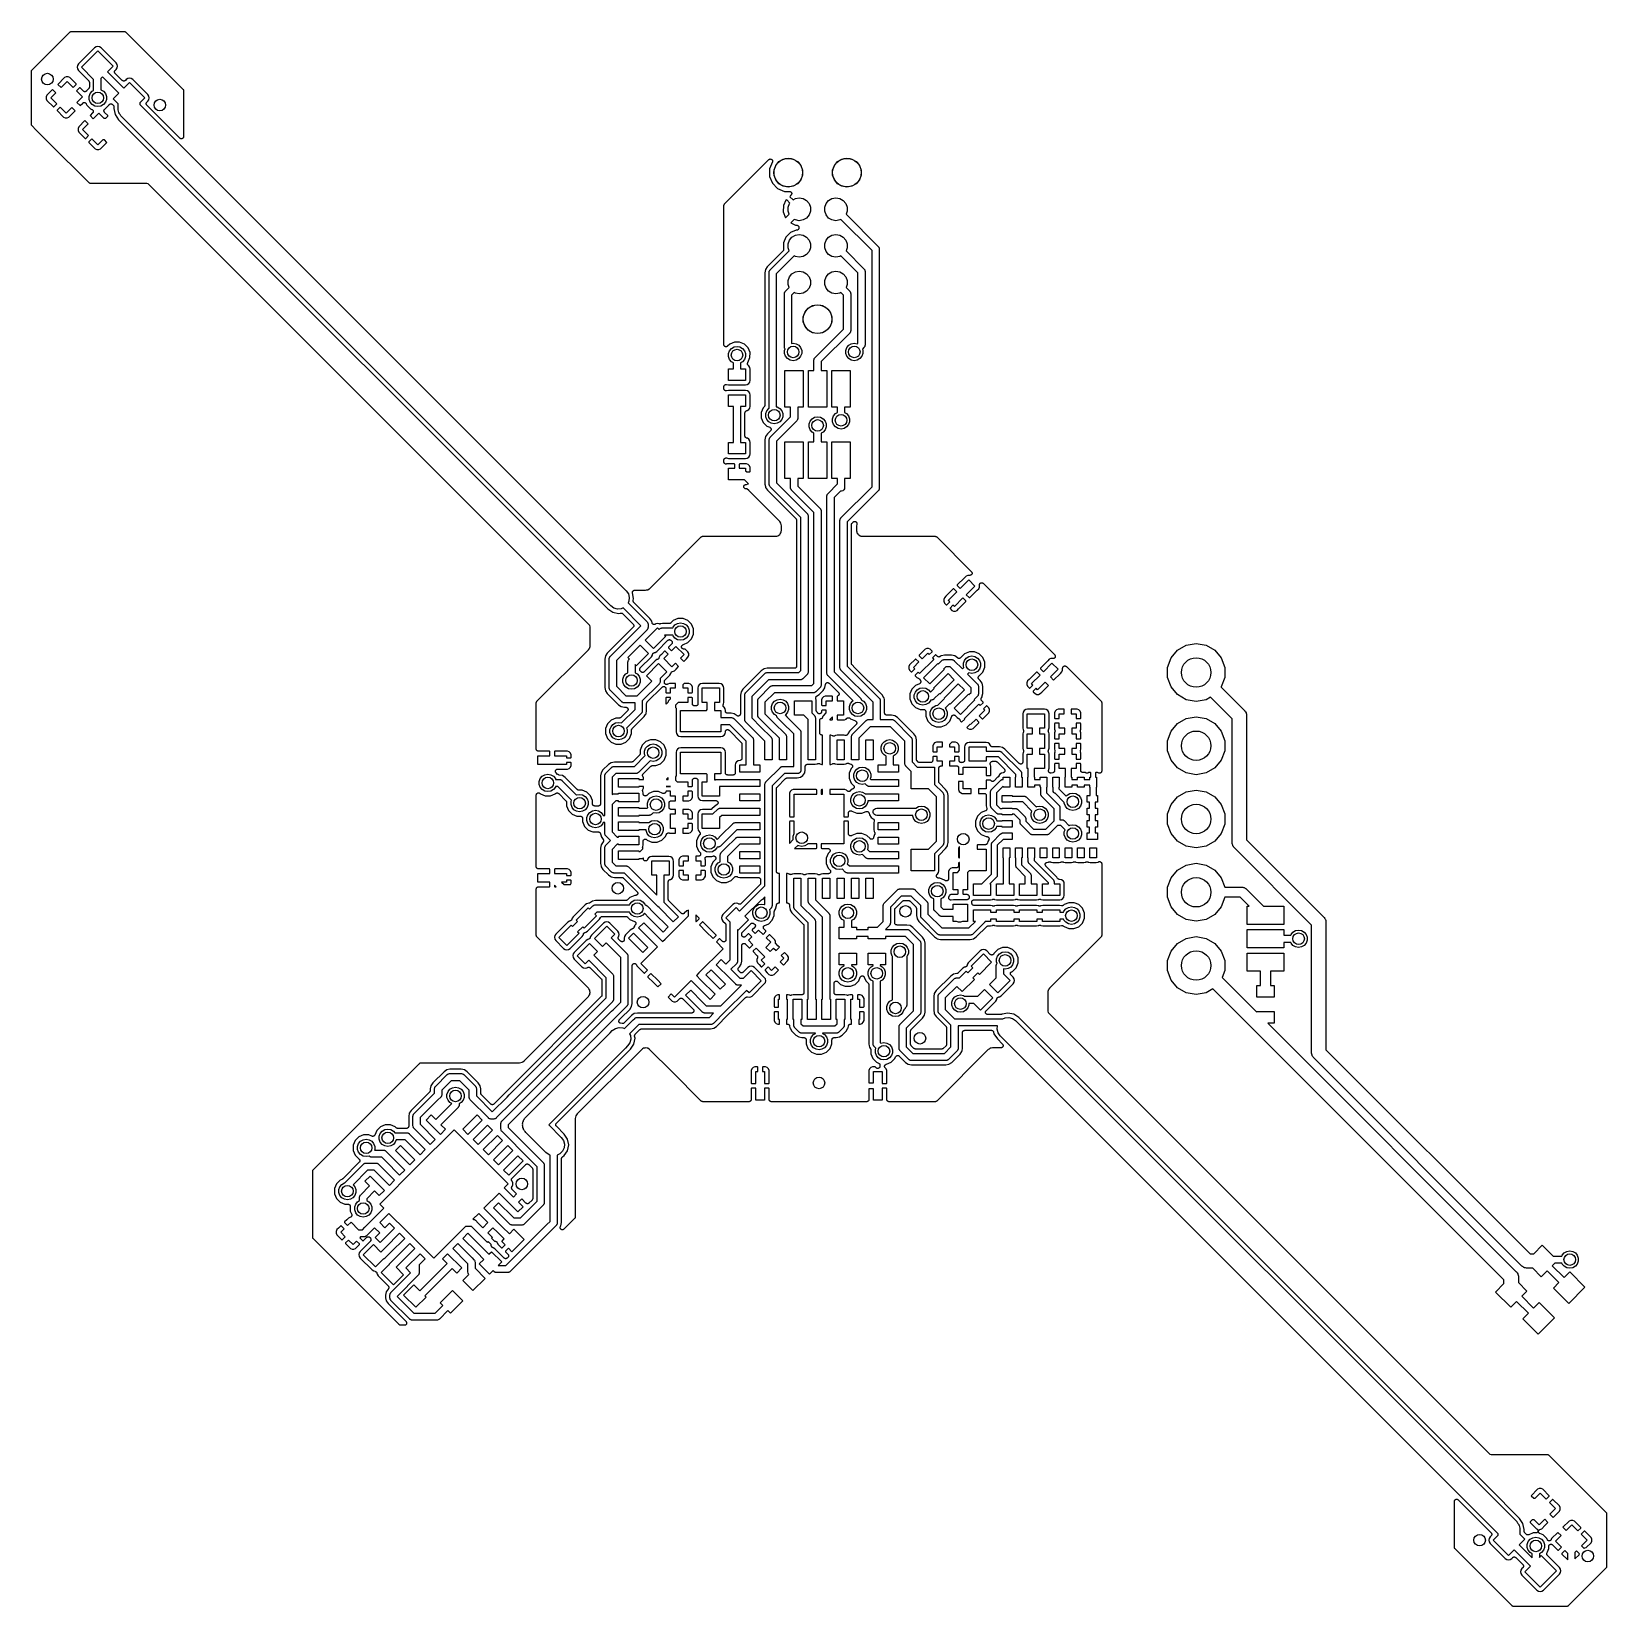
# Model space of a CAD drawing. Extents: x 132.7 to 187.3, y -127.3 to -72.7.
import ezdxf

# ---------------------------------------------------------------- set-up
doc = ezdxf.new("R2010")
doc.units = 0
doc.header["$MEASUREMENT"] = 0
doc.layers.add('BLACK', color=7, linetype='CONTINUOUS')

msp = doc.modelspace()

# ---------------------------------------------------------------- linework, layer by layer
at = {"layer": 'Black'}
for p, q in [((132.722, -74.0252), (134.025, -72.722)), ((134.025, -72.722), (134.028, -72.7201)), ((134.028, -72.7201), (134.03, -72.7175)), ((134.03, -72.7175), (134.039, -72.7126)), ((134.039, -72.7126), (134.047, -72.707)), ((134.047, -72.707), (134.05, -72.7062)), ((134.05, -72.7062), (134.053, -72.7045)), ((134.053, -72.7045), (134.062, -72.7028)), ((134.062, -72.7028), (134.072, -72.7003)), ((134.072, -72.7003), (134.075, -72.7006)), ((134.075, -72.7006), (134.078, -72.7)), ((134.078, -72.7), (135.922, -72.7)), ((135.922, -72.7), (135.925, -72.7006)), ((135.925, -72.7006), (135.928, -72.7003)), ((135.928, -72.7003), (135.938, -72.7028)), ((135.938, -72.7028), (135.947, -72.7045)), ((135.947, -72.7045), (135.95, -72.7062)), ((135.95, -72.7062), (135.953, -72.707)), ((135.953, -72.707), (135.961, -72.7126)), ((135.961, -72.7126), (135.97, -72.7175)), ((135.97, -72.7175), (135.972, -72.7201)), ((135.972, -72.7201), (135.975, -72.722)), ((135.975, -72.722), (137.947, -74.6948)), ((134.884, -73.2678), (134.328, -73.8232)), ((134.432, -73.9373), (134.998, -73.3717)), ((134.94, -73.23), (134.884, -73.2678)), ((135, -73.2188), (134.94, -73.23)), ((134.998, -73.3717), (135.528, -73.902)), ((135.06, -73.2318), (135, -73.2188)), ((135.112, -73.2674), (135.06, -73.2318)), ((135.632, -73.7875), (135.112, -73.2674)), ((132.7, -74.0782), (132.701, -74.075)), ((132.7, -74.5039), (132.7, -74.0782)), ((132.701, -74.0717), (132.703, -74.0622)), ((132.701, -74.075), (132.701, -74.0717)), ((132.703, -74.0622), (132.705, -74.0526)), ((132.705, -74.0526), (132.706, -74.0497)), ((132.706, -74.0497), (132.707, -74.0465)), ((132.707, -74.0465), (132.713, -74.0385)), ((132.713, -74.0385), (132.718, -74.03)), ((132.718, -74.03), (132.72, -74.0279)), ((132.72, -74.0279), (132.722, -74.0252)), ((134.292, -73.8754), (134.279, -73.9352)), ((134.279, -73.9352), (134.291, -73.9949)), ((134.291, -73.9949), (134.328, -74.0518)), ((134.328, -73.8232), (134.292, -73.8754)), ((134.328, -74.0518), (134.683, -74.4068)), ((134.855, -74.3604), (134.432, -73.9373)), ((135.528, -73.902), (135.334, -74.0964)), ((135.334, -74.0964), (135.904, -74.6661)), ((135.58, -74.093), (135.582, -74.0867)), ((135.581, -74.0996), (135.58, -74.093)), ((135.58, -74.1061), (135.581, -74.0996)), ((135.582, -74.1124), (135.58, -74.1061)), ((135.582, -74.0867), (135.583, -74.0802)), ((135.583, -74.119), (135.582, -74.1124)), ((135.583, -74.0802), (135.586, -74.0742)), ((135.586, -74.1249), (135.583, -74.119)), ((135.586, -74.0742), (135.587, -74.0679)), ((135.587, -74.1313), (135.586, -74.1249)), ((135.587, -74.0679), (135.591, -74.0625)), ((135.591, -74.1366), (135.587, -74.1313)), ((135.591, -74.0625), (135.594, -74.0565)), ((135.594, -74.1426), (135.591, -74.1366)), ((135.594, -74.0565), (135.598, -74.0519)), ((135.598, -74.1472), (135.594, -74.1426)), ((135.598, -74.0519), (135.602, -74.0465)), ((135.602, -74.1526), (135.598, -74.1472)), ((135.602, -74.0465), (135.633, -74.0161)), ((135.847, -74.3978), (135.602, -74.1526)), ((135.67, -73.8445), (135.632, -73.7875)), ((135.633, -74.0161), (135.668, -73.9639)), ((135.668, -73.9639), (135.681, -73.9041)), ((135.681, -73.9041), (135.67, -73.8445)), ((132.7, -74.9513), (132.7, -74.5039)), ((133.433, -74.7101), (133.236, -74.9074)), ((133.546, -74.8232), (133.433, -74.7101)), ((133.847, -74.2967), (133.61, -74.5333)), ((133.61, -74.5333), (133.723, -74.6464)), ((133.723, -74.6464), (133.937, -74.4323)), ((133.906, -74.2723), (133.847, -74.2967)), ((133.969, -74.2723), (133.906, -74.2723)), ((133.937, -74.4323), (134.146, -74.6409)), ((134.028, -74.2967), (133.969, -74.2723)), ((134.249, -74.5173), (134.028, -74.2967)), ((134.146, -74.6409), (134.249, -74.5383)), ((134.249, -74.5383), (134.249, -74.5173)), ((134.362, -74.6514), (134.259, -74.7541)), ((134.259, -74.7541), (134.468, -74.9627)), ((134.383, -74.6514), (134.362, -74.6514)), ((134.498, -74.7663), (134.383, -74.6514)), ((134.504, -74.771), (134.498, -74.7663)), ((134.51, -74.7765), (134.504, -74.771)), ((134.515, -74.7784), (134.51, -74.7765)), ((134.519, -74.7812), (134.515, -74.7784)), ((134.527, -74.7833), (134.519, -74.7812)), ((134.534, -74.7865), (134.527, -74.7833)), ((134.539, -74.7867), (134.534, -74.7865)), ((134.544, -74.788), (134.539, -74.7867)), ((134.552, -74.7872), (134.544, -74.788)), ((134.56, -74.7876), (134.552, -74.7872)), ((134.565, -74.7861), (134.56, -74.7876)), ((134.57, -74.7857), (134.565, -74.7861)), ((134.577, -74.7822), (134.57, -74.7857)), ((134.585, -74.7798), (134.577, -74.7822)), ((134.589, -74.7768), (134.585, -74.7798)), ((134.594, -74.7747), (134.589, -74.7768)), ((134.599, -74.7689), (134.594, -74.7747)), ((134.606, -74.764), (134.599, -74.7689)), ((134.609, -74.7598), (134.606, -74.764)), ((134.612, -74.7563), (134.609, -74.7598)), ((134.615, -74.7489), (134.612, -74.7563)), ((134.617, -74.7465), (134.615, -74.7489)), ((134.683, -74.6803), (134.617, -74.7465)), ((134.683, -74.4068), (134.685, -74.4095)), ((134.685, -74.6776), (134.683, -74.6803)), ((134.685, -74.4095), (134.688, -74.4116)), ((134.688, -74.6754), (134.685, -74.6776)), ((134.688, -74.4116), (134.693, -74.4201)), ((134.693, -74.667), (134.688, -74.6754)), ((134.693, -74.4201), (134.698, -74.4281)), ((134.698, -74.659), (134.693, -74.667)), ((134.698, -74.4281), (134.699, -74.4313)), ((134.699, -74.6557), (134.698, -74.659)), ((134.699, -74.4313), (134.701, -74.4341)), ((134.701, -74.6529), (134.699, -74.6557)), ((134.701, -74.4341), (134.703, -74.4438)), ((134.703, -74.6432), (134.701, -74.6529)), ((134.703, -74.4438), (134.705, -74.4533)), ((134.705, -74.6338), (134.703, -74.6432)), ((134.705, -74.4533), (134.705, -74.4565)), ((134.705, -74.4565), (134.705, -74.4598)), ((134.705, -74.4598), (134.705, -74.6272)), ((134.705, -74.6272), (134.705, -74.6305)), ((134.705, -74.6305), (134.705, -74.6338)), ((134.739, -74.8494), (134.806, -74.7693)), ((134.806, -74.7693), (134.855, -74.7411)), ((134.855, -74.7411), (134.855, -74.3604)), ((135.157, -74.2732), (135.105, -74.325)), ((135.105, -74.325), (135.105, -74.7184)), ((135.105, -74.7184), (135.194, -74.7693)), ((135.727, -74.8429), (135.157, -74.2732)), ((135.194, -74.7693), (135.261, -74.8494)), ((135.853, -74.4016), (135.847, -74.3978)), ((135.857, -74.4062), (135.853, -74.4016)), ((135.863, -74.409), (135.857, -74.4062)), ((135.869, -74.4128), (135.863, -74.409)), ((135.875, -74.4145), (135.869, -74.4128)), ((135.881, -74.4172), (135.875, -74.4145)), ((135.888, -74.4178), (135.881, -74.4172)), ((135.894, -74.4195), (135.888, -74.4178)), ((135.9, -74.4189), (135.894, -74.4195)), ((135.907, -74.4195), (135.9, -74.4189)), ((135.904, -74.6661), (136.098, -74.4717)), ((135.913, -74.4178), (135.907, -74.4195)), ((135.92, -74.4172), (135.913, -74.4178)), ((135.926, -74.4145), (135.92, -74.4172)), ((135.932, -74.4128), (135.926, -74.4145)), ((135.938, -74.409), (135.932, -74.4128)), ((135.943, -74.4062), (135.938, -74.409)), ((135.948, -74.4016), (135.943, -74.4062)), ((135.953, -74.3978), (135.948, -74.4016)), ((135.984, -74.3678), (135.953, -74.3978)), ((136.04, -74.33), (135.984, -74.3678)), ((136.1, -74.3188), (136.04, -74.33)), ((136.098, -74.4717), (136.628, -75.002)), ((136.16, -74.3318), (136.1, -74.3188)), ((136.212, -74.3674), (136.16, -74.3318)), ((136.732, -74.8875), (136.212, -74.3674)), ((137.947, -74.6948), (137.949, -74.6975)), ((137.949, -74.6975), (137.952, -74.6996)), ((137.952, -74.6996), (137.957, -74.7081)), ((137.957, -74.7081), (137.962, -74.7161)), ((137.962, -74.7161), (137.963, -74.7193)), ((137.963, -74.7193), (137.965, -74.7221)), ((137.965, -74.7221), (137.966, -74.7318)), ((137.966, -74.7318), (137.969, -74.7412)), ((137.969, -74.7412), (137.969, -74.7445)), ((137.969, -74.7445), (137.969, -74.7478)), ((137.969, -74.7478), (137.969, -76.3458)), ((132.7, -75.3913), (132.7, -74.9513)), ((133.236, -74.9074), (133.212, -74.9662)), ((133.212, -74.9662), (133.212, -75.0298)), ((133.212, -75.0298), (133.236, -75.0886)), ((133.236, -75.0886), (133.457, -75.3093)), ((133.372, -74.998), (133.546, -74.8232)), ((133.58, -75.2066), (133.372, -74.998)), ((133.457, -75.3093), (133.478, -75.3093)), ((133.478, -75.3093), (133.58, -75.2066)), ((133.693, -75.3197), (133.591, -75.4224)), ((133.902, -75.5283), (133.693, -75.3197)), ((134.096, -75.3339), (133.902, -75.5283)), ((134.21, -75.447), (134.096, -75.3339)), ((134.468, -74.9627), (134.273, -75.1571)), ((134.273, -75.1571), (134.386, -75.2702)), ((134.386, -75.2702), (134.476, -75.181)), ((134.476, -75.181), (134.482, -75.1763)), ((134.482, -75.1763), (134.488, -75.1707)), ((134.488, -75.1707), (134.493, -75.1689)), ((134.493, -75.1689), (134.497, -75.1661)), ((134.497, -75.1661), (134.505, -75.1639)), ((134.505, -75.1639), (134.512, -75.1608)), ((134.512, -75.1608), (134.517, -75.1606)), ((134.517, -75.1606), (134.522, -75.1593)), ((134.522, -75.1593), (134.53, -75.16)), ((134.53, -75.16), (134.538, -75.1597)), ((134.538, -75.1597), (134.543, -75.1612)), ((134.543, -75.1612), (134.548, -75.1616)), ((134.548, -75.1616), (134.556, -75.1651)), ((134.556, -75.1651), (134.563, -75.1675)), ((134.563, -75.1675), (134.567, -75.1705)), ((134.567, -75.1705), (134.572, -75.1726)), ((134.572, -75.1726), (134.577, -75.1784)), ((134.577, -75.1784), (134.584, -75.1834)), ((134.584, -75.1834), (134.587, -75.1875)), ((134.587, -75.1875), (134.59, -75.191)), ((134.59, -75.191), (134.594, -75.1985)), ((134.594, -75.1985), (134.598, -75.2054)), ((134.598, -75.2054), (134.618, -75.2546)), ((134.618, -75.2546), (134.745, -75.3813)), ((134.703, -74.9477), (134.739, -74.8494)), ((134.703, -75.0523), (134.703, -74.9477)), ((134.739, -75.1506), (134.703, -75.0523)), ((134.806, -75.2307), (134.739, -75.1506)), ((134.897, -75.283), (134.806, -75.2307)), ((135, -75.3011), (134.897, -75.283)), ((135.103, -75.283), (135, -75.3011)), ((135.194, -75.2307), (135.103, -75.283)), ((135.261, -75.1506), (135.194, -75.2307)), ((135.252, -75.384), (135.381, -75.2552)), ((135.261, -74.8494), (135.297, -74.9477)), ((135.297, -75.0523), (135.261, -75.1506)), ((135.297, -74.9477), (135.297, -75.0523)), ((135.381, -75.2552), (135.382, -75.2524)), ((135.382, -75.2524), (135.387, -75.2455)), ((135.387, -75.2455), (135.39, -75.2381)), ((135.39, -75.2381), (135.394, -75.2346)), ((135.394, -75.2346), (135.396, -75.2305)), ((135.396, -75.2305), (135.403, -75.2255)), ((135.403, -75.2255), (135.409, -75.2197)), ((135.409, -75.2197), (135.413, -75.2176)), ((135.413, -75.2176), (135.417, -75.2146)), ((135.417, -75.2146), (135.425, -75.2122)), ((135.425, -75.2122), (135.432, -75.2087)), ((135.432, -75.2087), (135.437, -75.2083)), ((135.437, -75.2083), (135.442, -75.2068)), ((135.442, -75.2068), (135.45, -75.2072)), ((135.45, -75.2072), (135.458, -75.2065)), ((135.458, -75.2065), (135.463, -75.2077)), ((135.463, -75.2077), (135.468, -75.208)), ((135.468, -75.208), (135.476, -75.2111)), ((135.476, -75.2111), (135.483, -75.2132)), ((135.483, -75.2132), (135.487, -75.216)), ((135.487, -75.216), (135.492, -75.2179)), ((135.492, -75.2179), (135.498, -75.2235)), ((135.498, -75.2235), (135.505, -75.2281)), ((135.505, -75.2281), (135.533, -75.2568)), ((135.532, -75.0373), (135.727, -74.8429)), ((135.705, -75.2104), (135.532, -75.0373)), ((135.533, -75.2568), (135.535, -75.2595)), ((135.535, -75.2595), (135.538, -75.2616)), ((135.538, -75.2616), (135.543, -75.2701)), ((135.543, -75.2701), (135.548, -75.2781)), ((135.548, -75.2781), (135.549, -75.2813)), ((135.549, -75.2813), (135.551, -75.2841)), ((135.551, -75.2841), (135.553, -75.2938)), ((135.553, -75.2938), (135.555, -75.3033)), ((135.555, -75.3033), (135.555, -75.3065)), ((135.555, -75.3065), (135.555, -75.3098)), ((135.555, -75.3098), (135.555, -75.3729)), ((135.705, -75.3803), (135.705, -75.2104)), ((136.628, -75.002), (136.455, -75.175)), ((136.455, -75.175), (136.455, -75.225)), ((136.455, -75.225), (153.315, -92.0848)), ((136.677, -75.1966), (136.679, -75.1902)), ((136.678, -75.2031), (136.677, -75.1966)), ((136.677, -75.2097), (136.678, -75.2031)), ((136.679, -75.216), (136.677, -75.2097)), ((136.679, -75.1837), (136.682, -75.1778)), ((136.679, -75.1902), (136.679, -75.1837)), ((136.679, -75.2225), (136.679, -75.216)), ((136.682, -75.2285), (136.679, -75.2225)), ((136.682, -75.1778), (136.684, -75.1714)), ((136.684, -75.2348), (136.682, -75.2285)), ((136.684, -75.1714), (136.687, -75.166)), ((136.687, -75.2402), (136.684, -75.2348)), ((136.687, -75.166), (136.69, -75.1601)), ((136.69, -75.2461), (136.687, -75.2402)), ((136.69, -75.1601), (136.695, -75.1555)), ((136.695, -75.2508), (136.69, -75.2461)), ((136.695, -75.1555), (136.699, -75.1501)), ((136.699, -75.2561), (136.695, -75.2508)), ((136.699, -75.1501), (136.733, -75.1161)), ((137.841, -76.3988), (136.699, -75.2561)), ((136.77, -74.9445), (136.732, -74.8875)), ((136.733, -75.1161), (136.768, -75.0639)), ((136.768, -75.0639), (136.781, -75.0041)), ((136.781, -75.0041), (136.77, -74.9445)), ((132.7, -75.9212), (132.7, -75.3913)), ((133.591, -75.4224), (133.591, -75.4434)), ((133.591, -75.4434), (133.811, -75.664)), ((133.811, -75.664), (133.87, -75.6883)), ((133.87, -75.6883), (133.934, -75.6883)), ((133.934, -75.6883), (133.993, -75.664)), ((133.993, -75.664), (134.21, -75.447)), ((134.553, -75.7904), (134.336, -76.0074)), ((134.666, -75.9036), (134.553, -75.7904)), ((134.819, -75.5243), (134.73, -75.6136)), ((134.73, -75.6136), (134.843, -75.7268)), ((134.745, -75.3813), (134.795, -75.402)), ((134.795, -75.402), (134.802, -75.4064)), ((134.802, -75.4064), (134.809, -75.4099)), ((134.809, -75.4099), (134.813, -75.4134)), ((134.813, -75.4134), (134.817, -75.4161)), ((134.817, -75.4161), (134.822, -75.4225)), ((134.824, -75.5177), (134.819, -75.5243)), ((134.822, -75.4225), (134.827, -75.4283)), ((134.829, -75.5117), (134.824, -75.5177)), ((134.827, -75.4283), (134.83, -75.4328)), ((134.831, -75.5071), (134.829, -75.5117)), ((134.83, -75.4328), (134.833, -75.4367)), ((134.834, -75.503), (134.831, -75.5071)), ((134.833, -75.4367), (134.835, -75.4445)), ((134.836, -75.4951), (134.834, -75.503)), ((134.835, -75.4445), (134.838, -75.4519)), ((134.839, -75.4876), (134.836, -75.4951)), ((134.838, -75.4519), (134.839, -75.4568)), ((134.839, -75.4568), (134.84, -75.4616)), ((134.841, -75.4778), (134.839, -75.4826)), ((134.839, -75.4826), (134.839, -75.4876)), ((134.84, -75.4616), (134.84, -75.4697)), ((134.84, -75.4697), (134.841, -75.4778)), ((134.843, -75.7268), (135.037, -75.5323)), ((135.037, -75.5323), (135.21, -75.7053)), ((135.21, -75.7053), (135.282, -75.7053)), ((135.212, -75.456), (135.213, -75.4479)), ((135.213, -75.4608), (135.212, -75.456)), ((135.213, -75.4397), (135.214, -75.435)), ((135.213, -75.4479), (135.213, -75.4397)), ((135.214, -75.4657), (135.213, -75.4608)), ((135.214, -75.4301), (135.218, -75.4227)), ((135.214, -75.435), (135.214, -75.4301)), ((135.217, -75.4733), (135.214, -75.4657)), ((135.219, -75.4812), (135.217, -75.4733)), ((135.218, -75.4227), (135.22, -75.4148)), ((135.222, -75.4852), (135.219, -75.4812)), ((135.22, -75.4148), (135.223, -75.4109)), ((135.224, -75.4898), (135.222, -75.4852)), ((135.223, -75.4109), (135.225, -75.4065)), ((135.229, -75.4958), (135.224, -75.4898)), ((135.225, -75.4065), (135.231, -75.4007)), ((135.234, -75.5025), (135.229, -75.4958)), ((135.231, -75.4007), (135.236, -75.3942)), ((135.349, -75.6173), (135.234, -75.5025)), ((135.236, -75.3942), (135.24, -75.3915)), ((135.24, -75.3915), (135.244, -75.3881)), ((135.244, -75.3881), (135.251, -75.3846)), ((135.251, -75.3846), (135.252, -75.384)), ((135.282, -75.7053), (135.349, -75.6383)), ((135.349, -75.6383), (135.349, -75.6173)), ((135.555, -75.3729), (135.597, -75.5807)), ((135.597, -75.5807), (135.714, -75.7568)), ((135.708, -75.3966), (135.705, -75.3803)), ((135.707, -75.413), (135.708, -75.3966)), ((135.719, -75.4603), (135.707, -75.413)), ((135.714, -75.7568), (152.674, -92.716)), ((135.728, -75.5086), (135.719, -75.4603)), ((135.736, -75.5229), (135.728, -75.5086)), ((135.74, -75.5388), (135.736, -75.5229)), ((135.769, -75.5789), (135.74, -75.5388)), ((135.793, -75.6214), (135.769, -75.5789)), ((135.806, -75.632), (135.793, -75.6214)), ((135.815, -75.6455), (135.806, -75.632)), ((152.785, -92.6152), (135.815, -75.6455)), ((132.701, -75.9245), (132.7, -75.9212)), ((132.701, -75.9278), (132.701, -75.9245)), ((132.703, -75.9372), (132.701, -75.9278)), ((132.705, -75.9469), (132.703, -75.9372)), ((132.706, -75.9498), (132.705, -75.9469)), ((132.707, -75.9529), (132.706, -75.9498)), ((132.713, -75.961), (132.707, -75.9529)), ((132.718, -75.9695), (132.713, -75.961)), ((132.72, -75.9716), (132.718, -75.9695)), ((132.722, -75.9743), (132.72, -75.9716)), ((132.852, -76.1043), (132.722, -75.9743)), ((133.292, -76.5444), (132.852, -76.1043)), ((134.336, -76.0074), (134.312, -76.0662)), ((134.312, -76.0662), (134.312, -76.1298)), ((134.312, -76.1298), (134.336, -76.1886)), ((134.336, -76.1886), (134.557, -76.4093)), ((134.472, -76.098), (134.666, -75.9036)), ((134.68, -76.3066), (134.472, -76.098)), ((134.557, -76.4093), (134.578, -76.4093)), ((134.578, -76.4093), (134.68, -76.3066)), ((134.793, -76.4197), (134.691, -76.5224)), ((135.002, -76.6283), (134.793, -76.4197)), ((137.849, -76.4044), (137.841, -76.3988)), ((137.857, -76.4107), (137.849, -76.4044)), ((137.86, -76.4119), (137.857, -76.4107)), ((137.863, -76.4137), (137.86, -76.4119)), ((137.872, -76.4163), (137.863, -76.4137)), ((137.881, -76.4196), (137.872, -76.4163)), ((137.885, -76.4196), (137.881, -76.4196)), ((137.888, -76.4205), (137.885, -76.4196)), ((137.898, -76.4196), (137.888, -76.4205)), ((137.907, -76.4196), (137.898, -76.4196)), ((137.91, -76.4185), (137.907, -76.4196)), ((137.914, -76.4182), (137.91, -76.4185)), ((137.923, -76.4141), (137.914, -76.4182)), ((137.932, -76.4107), (137.923, -76.4141)), ((137.934, -76.4086), (137.932, -76.4107)), ((137.937, -76.4072), (137.934, -76.4086)), ((137.944, -76.4003), (137.937, -76.4072)), ((137.952, -76.394), (137.944, -76.4003)), ((137.953, -76.3911), (137.952, -76.394)), ((137.956, -76.3888), (137.953, -76.3911)), ((137.96, -76.3799), (137.956, -76.3888)), ((137.965, -76.3714), (137.96, -76.3799)), ((137.967, -76.3652), (137.965, -76.3682)), ((137.965, -76.3682), (137.965, -76.3714)), ((137.968, -76.3554), (137.967, -76.3652)), ((137.969, -76.3458), (137.968, -76.3554)), ((134.695, -77.9471), (133.292, -76.5444)), ((134.691, -76.5224), (134.691, -76.5434)), ((134.691, -76.5434), (134.911, -76.764)), ((134.911, -76.764), (134.97, -76.7883)), ((134.97, -76.7883), (135.034, -76.7883)), ((135.175, -76.4553), (135.002, -76.6283)), ((135.034, -76.7883), (135.093, -76.764)), ((135.093, -76.764), (135.313, -76.5435)), ((135.225, -76.4553), (135.175, -76.4553)), ((135.313, -76.5435), (135.225, -76.4553)), ((156.725, -78.6783), (158.262, -77.1407)), ((158.262, -77.1407), (158.272, -77.1341)), ((158.272, -77.1341), (158.281, -77.1272)), ((158.281, -77.1272), (158.282, -77.1267)), ((158.282, -77.1267), (158.284, -77.1257)), ((158.284, -77.1257), (158.295, -77.1228)), ((158.285, -77.463), (158.284, -77.7216)), ((158.385, -77.2225), (158.285, -77.463)), ((158.295, -77.1228), (158.306, -77.1193)), ((158.306, -77.1193), (158.307, -77.1194)), ((158.307, -77.1194), (158.309, -77.119)), ((158.309, -77.119), (158.32, -77.12)), ((158.32, -77.12), (158.332, -77.1205)), ((158.332, -77.1205), (158.333, -77.1211)), ((158.333, -77.1211), (158.335, -77.1213)), ((158.335, -77.1213), (158.345, -77.1261)), ((158.345, -77.1261), (158.356, -77.1305)), ((158.356, -77.1305), (158.357, -77.1316)), ((158.357, -77.1316), (158.358, -77.1323)), ((158.358, -77.1323), (158.366, -77.1404)), ((158.366, -77.1404), (158.375, -77.1481)), ((158.375, -77.1481), (158.376, -77.1495)), ((158.376, -77.1495), (158.377, -77.1507)), ((158.377, -77.1507), (158.382, -77.1611)), ((158.382, -77.1611), (158.387, -77.1712)), ((158.387, -77.2113), (158.385, -77.2225)), ((158.387, -77.1712), (158.387, -77.1728)), ((158.387, -77.1728), (158.388, -77.1743)), ((158.39, -77.2002), (158.387, -77.2113)), ((158.388, -77.1743), (158.389, -77.1857)), ((158.389, -77.1857), (158.39, -77.197)), ((158.39, -77.197), (158.39, -77.1986)), ((158.39, -77.1986), (158.39, -77.2002)), ((158.44, -77.5057), (158.5, -77.3419)), ((158.44, -77.68), (158.44, -77.5057)), ((158.5, -77.3419), (158.612, -77.2084)), ((158.612, -77.2084), (158.763, -77.1212)), ((158.763, -77.1212), (158.935, -77.091)), ((158.935, -77.091), (159.106, -77.1212)), ((159.106, -77.1212), (159.257, -77.2084)), ((159.257, -77.2084), (159.369, -77.3419)), ((159.369, -77.3419), (159.429, -77.5057)), ((159.429, -77.5057), (159.429, -77.68)), ((160.472, -77.5057), (160.532, -77.3419)), ((160.472, -77.68), (160.472, -77.5057)), ((160.532, -77.3419), (160.644, -77.2084)), ((160.644, -77.2084), (160.795, -77.1212)), ((160.795, -77.1212), (160.967, -77.091)), ((160.967, -77.091), (161.138, -77.1212)), ((161.138, -77.1212), (161.289, -77.2084)), ((161.289, -77.2084), (161.401, -77.3419)), ((161.401, -77.3419), (161.461, -77.5057)), ((161.461, -77.5057), (161.461, -77.68)), ((134.698, -77.949), (134.695, -77.9471)), ((134.7, -77.9515), (134.698, -77.949)), ((134.708, -77.9564), (134.7, -77.9515)), ((134.716, -77.962), (134.708, -77.9564)), ((134.72, -77.9629), (134.716, -77.962)), ((134.722, -77.9645), (134.72, -77.9629)), ((134.732, -77.9662), (134.722, -77.9645)), ((134.742, -77.9688), (134.732, -77.9662)), ((134.745, -77.9685), (134.742, -77.9688)), ((134.748, -77.969), (134.745, -77.9685)), ((136.697, -77.9692), (134.748, -77.969)), ((136.749, -77.9794), (136.697, -77.9692)), ((152.058, -93.2881), (136.749, -77.9794)), ((158.284, -77.7216), (158.383, -77.9606)), ((158.383, -77.9606), (158.566, -78.1436)), ((158.5, -77.8438), (158.44, -77.68)), ((158.612, -77.9774), (158.5, -77.8438)), ((158.763, -78.0645), (158.612, -77.9774)), ((158.935, -78.0948), (158.763, -78.0645)), ((159.106, -78.0645), (158.935, -78.0948)), ((159.257, -77.9774), (159.106, -78.0645)), ((159.369, -77.8438), (159.257, -77.9774)), ((159.429, -77.68), (159.369, -77.8438)), ((160.532, -77.8438), (160.472, -77.68)), ((160.644, -77.9774), (160.532, -77.8438)), ((160.795, -78.0645), (160.644, -77.9774)), ((160.967, -78.0948), (160.795, -78.0645)), ((161.138, -78.0645), (160.967, -78.0948)), ((161.289, -77.9774), (161.138, -78.0645)), ((161.401, -77.8438), (161.289, -77.9774)), ((161.461, -77.68), (161.401, -77.8438)), ((158.566, -78.1436), (158.805, -78.2428)), ((158.849, -78.551), (158.766, -78.7354)), ((158.805, -78.2428), (158.98, -78.2429)), ((158.88, -78.5407), (158.849, -78.551)), ((158.988, -78.6483), (158.88, -78.5407)), ((158.98, -78.2429), (158.992, -78.2451)), ((158.992, -78.2451), (159.004, -78.2471)), ((159.006, -78.3896), (158.993, -78.4275)), ((158.993, -78.4275), (159.102, -78.5367)), ((159.004, -78.2471), (159.005, -78.2474)), ((159.005, -78.2474), (159.005, -78.2475)), ((159.005, -78.2475), (159.016, -78.2538)), ((159.018, -78.3815), (159.006, -78.3896)), ((159.016, -78.2538), (159.027, -78.2599)), ((159.019, -78.3802), (159.018, -78.3815)), ((159.028, -78.3754), (159.019, -78.3802)), ((159.027, -78.2599), (159.027, -78.2603)), ((159.027, -78.2603), (159.028, -78.2605)), ((159.028, -78.2605), (159.036, -78.2701)), ((159.029, -78.3748), (159.028, -78.375)), ((159.028, -78.375), (159.028, -78.3754)), ((159.036, -78.3651), (159.029, -78.3748)), ((159.036, -78.2701), (159.044, -78.2796)), ((159.045, -78.3555), (159.036, -78.3651)), ((159.044, -78.2796), (159.044, -78.2801)), ((159.044, -78.2801), (159.045, -78.2805)), ((159.045, -78.2805), (159.049, -78.2922)), ((159.049, -78.3428), (159.045, -78.3546)), ((159.045, -78.3546), (159.045, -78.355)), ((159.045, -78.355), (159.045, -78.3555)), ((159.049, -78.2922), (159.053, -78.304)), ((159.053, -78.331), (159.049, -78.3428)), ((159.053, -78.304), (159.053, -78.3045)), ((159.053, -78.3045), (159.054, -78.305)), ((159.054, -78.305), (159.053, -78.3175)), ((159.053, -78.3175), (159.054, -78.33)), ((159.054, -78.33), (159.053, -78.3305)), ((159.053, -78.3305), (159.053, -78.331)), ((159.102, -78.5367), (159.18, -78.4917)), ((159.18, -78.4917), (159.316, -78.4679)), ((159.316, -78.4679), (159.451, -78.4917)), ((159.451, -78.4917), (159.569, -78.5603)), ((159.569, -78.5603), (159.658, -78.6654)), ((160.243, -78.6654), (160.332, -78.5603)), ((160.332, -78.5603), (160.45, -78.4917)), ((160.45, -78.4917), (160.586, -78.4679)), ((160.586, -78.4679), (160.721, -78.4917)), ((160.721, -78.4917), (160.839, -78.5603)), ((160.839, -78.5603), (160.928, -78.6654)), ((156.703, -78.7248), (156.705, -78.7153)), ((156.703, -78.728), (156.703, -78.7248)), ((156.703, -78.7313), (156.703, -78.728)), ((156.703, -83.5532), (156.703, -78.7313)), ((156.705, -78.7153), (156.707, -78.7056)), ((156.707, -78.7056), (156.709, -78.7028)), ((156.709, -78.7028), (156.71, -78.6996)), ((156.71, -78.6996), (156.715, -78.6916)), ((156.715, -78.6916), (156.72, -78.6831)), ((156.72, -78.6831), (156.723, -78.681)), ((156.723, -78.681), (156.725, -78.6783)), ((158.766, -78.7354), (158.759, -78.9555)), ((158.759, -78.9555), (158.838, -79.164)), ((158.838, -79.164), (158.965, -79.0368)), ((158.927, -78.7943), (158.973, -78.6654)), ((158.927, -78.9315), (158.927, -78.7943)), ((158.965, -79.0368), (158.927, -78.9315)), ((158.973, -78.6654), (158.988, -78.6483)), ((159.569, -79.1655), (159.451, -79.2341)), ((159.658, -79.0604), (159.569, -79.1655)), ((159.658, -78.6654), (159.705, -78.7943)), ((159.705, -78.9315), (159.658, -79.0604)), ((159.705, -78.7943), (159.705, -78.9315)), ((160.197, -78.7943), (160.243, -78.6654)), ((160.197, -78.9315), (160.197, -78.7943)), ((160.243, -79.0604), (160.197, -78.9315)), ((160.332, -79.1655), (160.243, -79.0604)), ((160.45, -79.2341), (160.332, -79.1655)), ((160.928, -78.6654), (160.975, -78.7943)), ((160.975, -78.9315), (160.936, -79.0368)), ((160.936, -79.0368), (162.052, -80.1527)), ((160.975, -78.7943), (160.975, -78.9315)), ((159.008, -79.6719), (158.855, -79.8246)), ((159.208, -79.5893), (159.008, -79.6719)), ((159.143, -79.2124), (159.019, -79.3363)), ((159.019, -79.3363), (159.188, -79.4126)), ((159.18, -79.2341), (159.143, -79.2124)), ((159.316, -79.2579), (159.18, -79.2341)), ((159.188, -79.4126), (159.227, -79.4139)), ((159.225, -79.5893), (159.208, -79.5893)), ((159.231, -79.5882), (159.225, -79.5893)), ((159.227, -79.4139), (159.233, -79.415)), ((159.238, -79.5882), (159.231, -79.5882)), ((159.233, -79.415), (159.238, -79.415)), ((159.238, -79.415), (159.245, -79.4176)), ((159.244, -79.5859), (159.238, -79.5882)), ((159.251, -79.5848), (159.244, -79.5859)), ((159.245, -79.4176), (159.253, -79.4192)), ((159.256, -79.5815), (159.251, -79.5848)), ((159.253, -79.4192), (159.257, -79.422)), ((159.262, -79.5793), (159.256, -79.5815)), ((159.257, -79.422), (159.262, -79.4239)), ((159.262, -79.4239), (159.268, -79.4289)), ((159.268, -79.5751), (159.262, -79.5793)), ((159.268, -79.4289), (159.275, -79.4329)), ((159.273, -79.5718), (159.268, -79.5751)), ((159.277, -79.5667), (159.273, -79.5718)), ((159.275, -79.4329), (159.278, -79.4372)), ((159.282, -79.5625), (159.277, -79.5667)), ((159.278, -79.4372), (159.282, -79.4406)), ((159.282, -79.4406), (159.286, -79.4473)), ((159.286, -79.5569), (159.282, -79.5625)), ((159.286, -79.4473), (159.291, -79.4534)), ((159.29, -79.5519), (159.286, -79.5569)), ((159.292, -79.5457), (159.29, -79.5519)), ((159.291, -79.4534), (159.293, -79.4585)), ((159.295, -79.54), (159.292, -79.5457)), ((159.293, -79.4585), (159.295, -79.4632)), ((159.295, -79.4632), (159.297, -79.4708)), ((159.297, -79.5335), (159.295, -79.54)), ((159.297, -79.4708), (159.299, -79.4781)), ((159.299, -79.5274), (159.297, -79.5335)), ((159.299, -79.4781), (159.299, -79.4835)), ((159.299, -79.4835), (159.3, -79.4888)), ((159.3, -79.5143), (159.299, -79.5208)), ((159.299, -79.5208), (159.299, -79.5274)), ((159.3, -79.4888), (159.3, -79.5143)), ((159.451, -79.2341), (159.316, -79.2579)), ((160.586, -79.2579), (160.45, -79.2341)), ((160.721, -79.2341), (160.586, -79.2579)), ((160.758, -79.2124), (160.721, -79.2341)), ((161.841, -80.2949), (160.758, -79.2124)), ((158.855, -79.8246), (158.772, -80.0243)), ((158.772, -80.0243), (158.772, -80.2518)), ((158.772, -80.2518), (158.772, -80.2529)), ((158.772, -80.2529), (158.772, -80.255)), ((158.772, -80.255), (158.772, -80.2554)), ((158.772, -80.2554), (158.772, -80.2568)), ((158.772, -80.2568), (158.772, -80.2578)), ((158.772, -80.2578), (158.772, -80.2627)), ((158.927, -80.0643), (158.973, -79.9354)), ((158.927, -80.2015), (158.927, -80.0643)), ((158.965, -80.3068), (158.927, -80.2015)), ((158.973, -79.9354), (159.062, -79.8303)), ((159.062, -79.8303), (159.18, -79.7617)), ((159.18, -79.7617), (159.316, -79.7379)), ((159.316, -79.7379), (159.451, -79.7617)), ((159.451, -79.7617), (159.569, -79.8303)), ((159.569, -79.8303), (159.658, -79.9354)), ((159.658, -79.9354), (159.705, -80.0643)), ((159.705, -80.2015), (159.658, -80.3304)), ((159.705, -80.0643), (159.705, -80.2015)), ((160.197, -80.0643), (160.243, -79.9354)), ((160.197, -80.2015), (160.197, -80.0643)), ((160.243, -80.3304), (160.197, -80.2015)), ((160.243, -79.9354), (160.332, -79.8303)), ((160.332, -79.8303), (160.45, -79.7617)), ((160.45, -79.7617), (160.586, -79.7379)), ((160.586, -79.7379), (160.721, -79.7617)), ((160.721, -79.7617), (160.839, -79.8303)), ((160.839, -79.8303), (160.928, -79.9354)), ((160.928, -79.9354), (160.975, -80.0643)), ((160.975, -80.2015), (160.936, -80.3068)), ((160.975, -80.0643), (160.975, -80.2015)), ((162.052, -80.1527), (162.052, -80.1527)), ((162.052, -80.1527), (162.054, -80.1547)), ((162.054, -80.1547), (162.057, -80.1593)), ((162.057, -80.1593), (162.062, -80.1628)), ((162.062, -80.1628), (162.07, -80.1769)), ((162.07, -80.1769), (162.079, -80.1903)), ((162.079, -80.1903), (162.08, -80.1956)), ((162.08, -80.1956), (162.083, -80.2004)), ((162.083, -80.2004), (162.086, -80.2165)), ((162.086, -80.2165), (162.09, -80.2322)), ((162.09, -80.2322), (162.09, -80.2377)), ((162.09, -80.2377), (162.091, -80.2431)), ((162.091, -80.2431), (162.091, -88.5257)), ((158.75, -80.3092), (158.206, -80.8538)), ((158.306, -80.9651), (158.965, -80.3068)), ((159.143, -80.4824), (158.52, -81.1053)), ((158.753, -80.3052), (158.75, -80.3092)), ((158.757, -80.3019), (158.753, -80.3052)), ((158.761, -80.2946), (158.757, -80.3019)), ((158.765, -80.2879), (158.761, -80.2946)), ((158.766, -80.2831), (158.765, -80.2879)), ((158.769, -80.2788), (158.766, -80.2831)), ((158.77, -80.2706), (158.769, -80.2788)), ((158.772, -80.2627), (158.77, -80.2706)), ((159.18, -80.5041), (159.143, -80.4824)), ((159.316, -80.5279), (159.18, -80.5041)), ((159.451, -80.5041), (159.316, -80.5279)), ((159.569, -80.4355), (159.451, -80.5041)), ((159.658, -80.3304), (159.569, -80.4355)), ((160.332, -80.4355), (160.243, -80.3304)), ((160.45, -80.5041), (160.332, -80.4355)), ((160.586, -80.5279), (160.45, -80.5041)), ((160.721, -80.5041), (160.586, -80.5279)), ((160.758, -80.4824), (160.721, -80.5041)), ((161.346, -81.0699), (160.758, -80.4824)), ((160.936, -80.3068), (161.559, -80.9298)), ((161.841, -88.4824), (161.841, -80.2949)), ((158.142, -80.9488), (158.12, -81.0609)), ((158.12, -81.0609), (158.12, -85.6626)), ((158.206, -80.8538), (158.142, -80.9488)), ((158.27, -81.0426), (158.275, -81.0268)), ((158.271, -81.0481), (158.27, -81.0426)), ((158.27, -81.0535), (158.271, -81.0481)), ((158.27, -85.05), (158.27, -81.0535)), ((158.275, -81.0268), (158.277, -81.0108)), ((158.277, -81.0108), (158.28, -81.006)), ((158.28, -81.006), (158.282, -81.0007)), ((158.282, -81.0007), (158.291, -80.9873)), ((158.291, -80.9873), (158.299, -80.9732)), ((158.299, -80.9732), (158.303, -80.9696)), ((158.303, -80.9696), (158.306, -80.9651)), ((158.52, -81.1053), (158.52, -85.05)), ((158.927, -81.3343), (158.973, -81.2054)), ((158.927, -81.4715), (158.927, -81.3343)), ((158.973, -81.2054), (159.062, -81.1003)), ((159.062, -81.1003), (159.18, -81.0317)), ((159.18, -81.0317), (159.316, -81.0079)), ((159.316, -81.0079), (159.451, -81.0317)), ((159.451, -81.0317), (159.569, -81.1003)), ((159.569, -81.1003), (159.658, -81.2054)), ((159.658, -81.2054), (159.705, -81.3343)), ((159.705, -81.3343), (159.705, -81.4715)), ((160.197, -81.3343), (160.243, -81.2054)), ((160.197, -81.4715), (160.197, -81.3343)), ((160.243, -81.2054), (160.332, -81.1003)), ((160.332, -81.1003), (160.45, -81.0317)), ((160.45, -81.0317), (160.586, -81.0079)), ((160.586, -81.0079), (160.721, -81.0317)), ((160.721, -81.0317), (160.839, -81.1003)), ((160.839, -81.1003), (160.928, -81.2054)), ((160.928, -81.2054), (160.975, -81.3343)), ((160.975, -81.3343), (160.975, -81.4715)), ((161.346, -83.5106), (161.346, -81.0699)), ((161.559, -80.9298), (161.562, -80.9343)), ((161.562, -80.9343), (161.567, -80.9378)), ((161.567, -80.9378), (161.575, -80.952)), ((161.575, -80.952), (161.584, -80.9653)), ((161.584, -80.9653), (161.586, -80.9706)), ((161.586, -80.9706), (161.588, -80.9754)), ((161.588, -80.9754), (161.591, -80.9915)), ((161.591, -80.9915), (161.595, -81.0073)), ((161.595, -81.0073), (161.595, -81.0127)), ((161.595, -81.0127), (161.596, -81.0182)), ((161.596, -81.0182), (161.596, -83.5623)), ((158.8, -81.7932), (158.801, -81.7878)), ((158.8, -83.6331), (158.8, -81.7932)), ((158.801, -81.7823), (158.805, -81.7665)), ((158.801, -81.7878), (158.801, -81.7823)), ((158.805, -81.7665), (158.808, -81.7504)), ((158.808, -81.7504), (158.811, -81.7457)), ((158.811, -81.7457), (158.812, -81.7404)), ((158.812, -81.7404), (158.821, -81.727)), ((158.821, -81.727), (158.829, -81.7128)), ((158.829, -81.7128), (158.834, -81.7093)), ((158.834, -81.7093), (158.837, -81.7048)), ((158.837, -81.7048), (158.965, -81.5768)), ((158.965, -81.5768), (158.927, -81.4715)), ((159.143, -81.7524), (159.05, -81.845)), ((159.05, -81.845), (159.05, -83.5178)), ((159.18, -81.7741), (159.143, -81.7524)), ((159.316, -81.7979), (159.18, -81.7741)), ((159.451, -81.7741), (159.316, -81.7979)), ((159.569, -81.7055), (159.451, -81.7741)), ((159.658, -81.6004), (159.569, -81.7055)), ((159.705, -81.4715), (159.658, -81.6004)), ((160.243, -81.6004), (160.197, -81.4715)), ((160.332, -81.7055), (160.243, -81.6004)), ((160.45, -81.7741), (160.332, -81.7055)), ((160.586, -81.7979), (160.45, -81.7741)), ((160.721, -81.7741), (160.586, -81.7979)), ((160.758, -81.7524), (160.721, -81.7741)), ((160.851, -81.845), (160.758, -81.7524)), ((160.851, -83.0156), (160.851, -81.845)), ((160.975, -81.4715), (160.936, -81.5768)), ((160.936, -81.5768), (161.064, -81.7048)), ((161.064, -81.7048), (161.067, -81.7093)), ((161.067, -81.7093), (161.072, -81.7128)), ((161.072, -81.7128), (161.08, -81.727)), ((161.08, -81.727), (161.089, -81.7404)), ((161.089, -81.7404), (161.091, -81.7457)), ((161.091, -81.7457), (161.093, -81.7504)), ((161.093, -81.7504), (161.096, -81.7665)), ((161.096, -81.7665), (161.1, -81.7823)), ((161.1, -81.7823), (161.1, -81.7878)), ((161.1, -81.7878), (161.101, -81.7932)), ((161.101, -81.7932), (161.101, -83.0674)), ((159.456, -82.5857), (159.516, -82.4219)), ((159.516, -82.4219), (159.628, -82.2884)), ((159.628, -82.2884), (159.779, -82.2012)), ((159.779, -82.2012), (159.951, -82.171)), ((159.951, -82.171), (160.122, -82.2012)), ((160.122, -82.2012), (160.273, -82.2884)), ((160.273, -82.2884), (160.385, -82.4219)), ((160.385, -82.4219), (160.445, -82.5857)), ((159.456, -82.76), (159.456, -82.5857)), ((159.516, -82.9238), (159.456, -82.76)), ((159.628, -83.0574), (159.516, -82.9238)), ((160.385, -82.9238), (160.273, -83.0574)), ((160.445, -82.76), (160.385, -82.9238)), ((160.445, -82.5857), (160.445, -82.76)), ((156.903, -83.5342), (156.831, -83.6063)), ((157.068, -83.4658), (156.903, -83.5342)), ((157.247, -83.466), (157.068, -83.4658)), ((157.413, -83.5346), (157.247, -83.466)), ((157.539, -83.6613), (157.413, -83.5346)), ((159.05, -83.5178), (159.102, -83.5087)), ((159.102, -83.5087), (159.205, -83.5268)), ((159.205, -83.5268), (159.296, -83.5791)), ((159.779, -83.1445), (159.628, -83.0574)), ((159.951, -83.1748), (159.779, -83.1445)), ((159.862, -84.0043), (160.851, -83.0156)), ((160.122, -83.1445), (159.951, -83.1748)), ((161.064, -83.1558), (160.076, -84.1445)), ((160.273, -83.0574), (160.122, -83.1445)), ((161.03, -83.5791), (161.12, -83.5268)), ((161.067, -83.1513), (161.064, -83.1558)), ((161.072, -83.1477), (161.067, -83.1513)), ((161.08, -83.1336), (161.072, -83.1477)), ((161.089, -83.1202), (161.08, -83.1336)), ((161.091, -83.1149), (161.089, -83.1202)), ((161.093, -83.1101), (161.091, -83.1149)), ((161.096, -83.094), (161.093, -83.1101)), ((161.1, -83.0783), (161.096, -83.094)), ((161.101, -83.0674), (161.1, -83.0728)), ((161.1, -83.0728), (161.1, -83.0783)), ((161.12, -83.5268), (161.223, -83.5087)), ((161.223, -83.5087), (161.326, -83.5268)), ((161.326, -83.5268), (161.328, -83.528)), ((161.328, -83.528), (161.346, -83.5106)), ((156.704, -83.5628), (156.703, -83.5532)), ((156.705, -83.5726), (156.704, -83.5628)), ((156.707, -83.5756), (156.705, -83.5726)), ((156.707, -83.5789), (156.707, -83.5756)), ((156.712, -83.5873), (156.707, -83.5789)), ((156.716, -83.5962), (156.712, -83.5873)), ((156.719, -83.5985), (156.716, -83.5962)), ((156.72, -83.6014), (156.719, -83.5985)), ((156.728, -83.6077), (156.72, -83.6014)), ((156.735, -83.6146), (156.728, -83.6077)), ((156.738, -83.616), (156.735, -83.6146)), ((156.74, -83.6182), (156.738, -83.616)), ((156.749, -83.6215), (156.74, -83.6182)), ((156.758, -83.6256), (156.749, -83.6215)), ((156.762, -83.6259), (156.758, -83.6256)), ((156.765, -83.6271), (156.762, -83.6259)), ((156.774, -83.6271), (156.765, -83.6271)), ((156.784, -83.6279), (156.774, -83.6271)), ((156.787, -83.6271), (156.784, -83.6279)), ((156.791, -83.6271), (156.787, -83.6271)), ((156.8, -83.6237), (156.791, -83.6271)), ((156.809, -83.6212), (156.8, -83.6237)), ((156.812, -83.6193), (156.809, -83.6212)), ((156.815, -83.6182), (156.812, -83.6193)), ((156.823, -83.6119), (156.815, -83.6182)), ((156.831, -83.6063), (156.823, -83.6119)), ((156.861, -83.8636), (156.897, -83.7653)), ((156.861, -83.9682), (156.861, -83.8636)), ((156.897, -84.0665), (156.861, -83.9682)), ((156.897, -83.7653), (156.964, -83.6852)), ((156.964, -84.1466), (156.897, -84.0665)), ((156.964, -83.6852), (157.054, -83.6329)), ((157.054, -83.6329), (157.157, -83.6148)), ((157.157, -83.6148), (157.26, -83.6329)), ((157.26, -83.6329), (157.351, -83.6852)), ((157.351, -83.6852), (157.418, -83.7653)), ((157.418, -84.0665), (157.351, -84.1466)), ((157.418, -83.7653), (157.454, -83.8636)), ((157.454, -83.9682), (157.418, -84.0665)), ((157.454, -83.8636), (157.454, -83.9682)), ((157.537, -84.1757), (157.607, -84.0058)), ((157.608, -83.8268), (157.539, -83.6613)), ((157.607, -84.0058), (157.608, -83.8268)), ((158.801, -83.6385), (158.8, -83.6331)), ((158.801, -83.644), (158.801, -83.6385)), ((158.805, -83.6597), (158.801, -83.644)), ((158.808, -83.6758), (158.805, -83.6597)), ((158.805, -83.7575), (158.825, -83.7049)), ((158.805, -83.8621), (158.805, -83.7575)), ((158.841, -83.9604), (158.805, -83.8621)), ((158.811, -83.6806), (158.808, -83.6758)), ((158.812, -83.6859), (158.811, -83.6806)), ((158.821, -83.6993), (158.812, -83.6859)), ((158.825, -83.7049), (158.821, -83.6993)), ((158.908, -84.0405), (158.841, -83.9604)), ((158.999, -84.0928), (158.908, -84.0405)), ((159.296, -84.0405), (159.205, -84.0928)), ((159.296, -83.5791), (159.363, -83.6593)), ((159.363, -83.9604), (159.296, -84.0405)), ((159.363, -83.6593), (159.399, -83.7575)), ((159.399, -83.8621), (159.363, -83.9604)), ((159.399, -83.7575), (159.399, -83.8621)), ((159.826, -84.0818), (159.83, -84.066)), ((159.826, -84.0873), (159.826, -84.0818)), ((159.83, -84.066), (159.833, -84.0499)), ((159.833, -84.0499), (159.836, -84.0452)), ((159.836, -84.0452), (159.837, -84.0399)), ((159.837, -84.0399), (159.847, -84.0265)), ((159.847, -84.0265), (159.855, -84.0123)), ((159.855, -84.0123), (159.859, -84.0088)), ((159.859, -84.0088), (159.862, -84.0043)), ((160.927, -83.7575), (160.963, -83.6593)), ((160.927, -83.8621), (160.927, -83.7575)), ((160.963, -83.9604), (160.927, -83.8621)), ((160.963, -83.6593), (161.03, -83.5791)), ((161.03, -84.0405), (160.963, -83.9604)), ((161.12, -84.0928), (161.03, -84.0405)), ((161.417, -84.0405), (161.326, -84.0928)), ((161.484, -83.9604), (161.417, -84.0405)), ((161.52, -83.8621), (161.484, -83.9604)), ((161.559, -83.6507), (161.502, -83.7081)), ((161.502, -83.7081), (161.52, -83.7575)), ((161.52, -83.7575), (161.52, -83.8621)), ((161.562, -83.6462), (161.559, -83.6507)), ((161.567, -83.6427), (161.562, -83.6462)), ((161.575, -83.6286), (161.567, -83.6427)), ((161.584, -83.6152), (161.575, -83.6286)), ((161.586, -83.6099), (161.584, -83.6152)), ((161.588, -83.6051), (161.586, -83.6099)), ((161.591, -83.589), (161.588, -83.6051)), ((161.595, -83.5732), (161.591, -83.589)), ((161.596, -83.5623), (161.595, -83.5678)), ((161.595, -83.5678), (161.595, -83.5732)), ((156.857, -84.7973), (156.857, -84.3973)), ((156.857, -84.3973), (157.032, -84.3973)), ((157.032, -84.1862), (156.964, -84.1466)), ((157.032, -84.3973), (157.032, -84.1862)), ((157.351, -84.1466), (157.282, -84.1862)), ((157.282, -84.1862), (157.282, -84.3973)), ((157.282, -84.3973), (157.457, -84.3973)), ((157.457, -84.3973), (157.457, -84.7973)), ((157.521, -84.2131), (157.525, -84.201)), ((157.522, -84.2136), (157.521, -84.2131)), ((157.521, -84.2141), (157.522, -84.2136)), ((157.523, -84.2266), (157.521, -84.2141)), ((157.524, -84.2391), (157.523, -84.2266)), ((157.524, -84.2395), (157.524, -84.2391)), ((157.524, -84.24), (157.524, -84.2395)), ((157.529, -84.2513), (157.524, -84.24)), ((157.525, -84.201), (157.528, -84.1888)), ((157.528, -84.188), (157.535, -84.1777)), ((157.528, -84.1884), (157.528, -84.188)), ((157.528, -84.1888), (157.528, -84.1884)), ((157.535, -84.2627), (157.529, -84.2513)), ((157.535, -84.1777), (157.537, -84.1757)), ((157.535, -84.263), (157.535, -84.2627)), ((157.535, -84.2635), (157.535, -84.263)), ((157.544, -84.2722), (157.535, -84.2635)), ((157.553, -84.2811), (157.544, -84.2722)), ((157.554, -84.2813), (157.553, -84.2811)), ((157.554, -84.2817), (157.554, -84.2813)), ((157.567, -84.2907), (157.554, -84.2817)), ((157.6, -84.3422), (157.567, -84.2907)), ((157.612, -84.4043), (157.6, -84.3422)), ((157.612, -84.7898), (157.612, -84.4043)), ((158.82, -85.7176), (158.82, -84.4476)), ((158.82, -84.4476), (159.455, -84.4476)), ((159.102, -84.111), (158.999, -84.0928)), ((159.205, -84.0928), (159.102, -84.111)), ((159.455, -84.4476), (159.455, -85.7176)), ((159.633, -85.7176), (159.633, -84.4476)), ((159.633, -84.4476), (159.826, -84.4476)), ((159.826, -84.0927), (159.826, -84.0873)), ((159.826, -84.4476), (159.826, -84.0927)), ((160.076, -84.1445), (160.076, -84.4476)), ((160.076, -84.4476), (160.268, -84.4476)), ((160.268, -84.4476), (160.268, -85.7176)), ((160.446, -85.7176), (160.446, -84.4476)), ((160.446, -84.4476), (161.081, -84.4476)), ((161.081, -84.4476), (161.081, -85.7176)), ((161.223, -84.111), (161.12, -84.0928)), ((161.326, -84.0928), (161.223, -84.111)), ((156.703, -85.0086), (156.705, -84.9967)), ((156.703, -85.0096), (156.703, -85.0086)), ((156.703, -85.0105), (156.703, -85.0096)), ((156.703, -85.0829), (156.703, -85.0105)), ((156.703, -85.0833), (156.703, -85.0829)), ((156.703, -85.0837), (156.703, -85.0833)), ((156.705, -85.0962), (156.703, -85.0837)), ((156.705, -84.9967), (156.707, -84.9849)), ((156.707, -85.1085), (156.705, -85.0962)), ((156.707, -84.9849), (156.708, -84.984)), ((156.707, -85.1089), (156.707, -85.1085)), ((156.707, -85.1093), (156.707, -85.1089)), ((156.714, -85.1202), (156.707, -85.1093)), ((156.708, -84.9831), (156.714, -84.9728)), ((156.708, -84.984), (156.708, -84.9831)), ((156.714, -84.9728), (156.72, -84.9623)), ((156.72, -85.1311), (156.714, -85.1202)), ((156.72, -84.9623), (156.721, -84.9617)), ((156.721, -85.1314), (156.72, -85.1311)), ((156.721, -84.9609), (156.731, -84.9533)), ((156.721, -84.9617), (156.721, -84.9609)), ((156.721, -85.1317), (156.721, -85.1314)), ((156.731, -85.1397), (156.721, -85.1317)), ((156.731, -84.9533), (156.74, -84.9456)), ((156.74, -85.1478), (156.731, -85.1397)), ((156.74, -84.9456), (156.741, -84.9452)), ((156.741, -85.148), (156.74, -85.1478)), ((156.741, -84.9452), (156.742, -84.9446)), ((156.741, -85.1483), (156.741, -85.148)), ((156.753, -85.1524), (156.741, -85.1483)), ((156.742, -84.9446), (156.753, -84.9408)), ((156.753, -84.9408), (156.765, -84.9367)), ((156.765, -85.1567), (156.753, -85.1524)), ((156.765, -84.9367), (156.766, -84.9367)), ((156.778, -85.1567), (156.765, -85.1569)), ((156.765, -85.1569), (156.765, -85.1567)), ((156.765, -85.1567), (156.765, -85.1567)), ((156.766, -84.9367), (156.767, -84.9364)), ((156.767, -84.9364), (156.779, -84.9367)), ((156.791, -85.1567), (156.778, -85.1567)), ((156.779, -84.9367), (156.791, -84.9367)), ((156.791, -84.9367), (156.792, -84.937)), ((156.792, -85.1566), (156.791, -85.1566)), ((156.791, -85.1566), (156.791, -85.1567)), ((156.792, -84.937), (156.793, -84.937)), ((156.864, -85.1429), (156.792, -85.1566)), ((156.793, -84.937), (156.865, -84.9517)), ((157.457, -84.7973), (156.857, -84.7973)), ((157.45, -85.1429), (156.864, -85.1429)), ((156.865, -84.9517), (157.45, -84.9517)), ((157.45, -84.9517), (157.513, -84.94)), ((157.517, -85.1564), (157.45, -85.1429)), ((157.513, -84.94), (157.564, -84.9069)), ((157.567, -85.1907), (157.517, -85.1564)), ((157.564, -84.9069), (157.598, -84.8568)), ((157.598, -84.8568), (157.612, -84.7898)), ((158.27, -85.7615), (158.27, -85.05)), ((158.52, -85.05), (158.52, -85.7112)), ((156.857, -85.6973), (156.857, -85.2973)), ((156.857, -85.2973), (157.457, -85.2973)), ((157.032, -85.6973), (156.857, -85.6973)), ((157.032, -86.9429), (157.032, -85.6973)), ((157.457, -85.6973), (157.282, -85.6973)), ((157.282, -85.6973), (157.282, -86.9429)), ((157.457, -85.2973), (157.457, -85.6973)), ((157.6, -85.2422), (157.567, -85.1907)), ((157.598, -85.7568), (157.612, -85.6898)), ((157.612, -85.3043), (157.6, -85.2422)), ((157.612, -85.6898), (157.612, -85.3043)), ((158.098, -85.7157), (158.069, -85.7448)), ((158.1, -85.7129), (158.098, -85.7157)), ((158.102, -85.7108), (158.1, -85.7129)), ((158.107, -85.7023), (158.102, -85.7108)), ((158.113, -85.6943), (158.107, -85.7023)), ((158.114, -85.6911), (158.113, -85.6943)), ((158.115, -85.6882), (158.114, -85.6911)), ((158.117, -85.6786), (158.115, -85.6882)), ((158.12, -85.6692), (158.117, -85.6786)), ((158.12, -85.6626), (158.119, -85.6659)), ((158.119, -85.6659), (158.12, -85.6692)), ((158.52, -85.7112), (158.553, -85.717)), ((158.553, -85.717), (158.644, -85.7693)), ((159.013, -85.7176), (158.82, -85.7176)), ((159.013, -86.0605), (159.013, -85.7176)), ((159.455, -85.7176), (159.263, -85.7176)), ((159.263, -85.7176), (159.263, -86.1123)), ((160.268, -85.7176), (159.633, -85.7176)), ((160.638, -85.7176), (160.446, -85.7176)), ((160.638, -85.9086), (160.638, -85.7176)), ((161.081, -85.7176), (160.888, -85.7176)), ((160.888, -85.7176), (160.888, -85.9081)), ((157.432, -85.9173), (157.435, -85.9049)), ((157.432, -86.7236), (157.432, -85.9173)), ((157.435, -85.9049), (157.437, -85.8924)), ((157.437, -85.8916), (157.443, -85.8807)), ((157.437, -85.8921), (157.437, -85.8916)), ((157.437, -85.8924), (157.437, -85.8921)), ((157.443, -85.8807), (157.449, -85.8697)), ((157.449, -85.8697), (157.45, -85.8694)), ((157.45, -85.8691), (157.46, -85.861)), ((157.45, -85.8694), (157.45, -85.8691)), ((157.46, -85.861), (157.469, -85.8528)), ((157.469, -85.8528), (157.47, -85.8526)), ((157.47, -85.8523), (157.482, -85.848)), ((157.47, -85.8526), (157.47, -85.8523)), ((157.482, -85.848), (157.494, -85.8436)), ((157.494, -85.8436), (157.513, -85.84)), ((157.513, -85.84), (157.564, -85.8069)), ((157.564, -85.8069), (157.598, -85.7568)), ((158.069, -85.7448), (158, -85.9101)), ((158, -85.9101), (158, -86.0891)), ((158, -86.0891), (158.068, -86.2546)), ((158.068, -86.2546), (158.195, -86.3813)), ((158.153, -85.9477), (158.189, -85.8494)), ((158.153, -86.0523), (158.153, -85.9477)), ((158.189, -86.1506), (158.153, -86.0523)), ((158.189, -85.8494), (158.256, -85.7693)), ((158.256, -86.2307), (158.189, -86.1506)), ((158.256, -85.7693), (158.27, -85.7615)), ((158.347, -86.283), (158.256, -86.2307)), ((158.312, -86.7616), (159.013, -86.0605)), ((159.226, -86.2007), (158.525, -86.9018)), ((158.644, -86.2307), (158.553, -86.283)), ((158.644, -85.7693), (158.711, -85.8494)), ((158.711, -86.1506), (158.644, -86.2307)), ((158.711, -85.8494), (158.747, -85.9477)), ((158.747, -86.0523), (158.711, -86.1506)), ((158.747, -85.9477), (158.747, -86.0523)), ((159.229, -86.1962), (159.226, -86.2007)), ((159.233, -86.1926), (159.229, -86.1962)), ((159.242, -86.1785), (159.233, -86.1926)), ((159.251, -86.1651), (159.242, -86.1785)), ((159.252, -86.1598), (159.251, -86.1651)), ((159.255, -86.155), (159.252, -86.1598)), ((159.258, -86.139), (159.255, -86.155)), ((159.262, -86.1232), (159.258, -86.139)), ((159.263, -86.1123), (159.262, -86.1177)), ((159.262, -86.1177), (159.262, -86.1232)), ((159.654, -86.3031), (159.69, -86.2048)), ((159.69, -86.2048), (159.757, -86.1247)), ((159.757, -86.1247), (159.848, -86.0724)), ((159.848, -86.0724), (159.951, -86.0543)), ((159.951, -86.0543), (160.054, -86.0724)), ((160.054, -86.0724), (160.144, -86.1247)), ((160.144, -86.1247), (160.211, -86.2048)), ((160.211, -86.2048), (160.247, -86.3031)), ((160.467, -86.1264), (160.503, -86.0281)), ((160.467, -86.2309), (160.467, -86.1264)), ((160.503, -86.3292), (160.467, -86.2309)), ((160.503, -86.0281), (160.57, -85.948)), ((160.57, -85.948), (160.638, -85.9086)), ((160.888, -85.9081), (160.957, -85.948)), ((160.957, -85.948), (161.024, -86.0281)), ((161.024, -86.0281), (161.06, -86.1264)), ((161.06, -86.2309), (161.024, -86.3292)), ((161.06, -86.1264), (161.06, -86.2309)), ((157.435, -86.7355), (157.432, -86.7236)), ((157.436, -86.7474), (157.435, -86.7355)), ((157.437, -86.7483), (157.436, -86.7474)), ((157.437, -86.7492), (157.437, -86.7483)), ((157.443, -86.7597), (157.437, -86.7492)), ((157.449, -86.7703), (157.443, -86.7597)), ((157.45, -86.771), (157.449, -86.7703)), ((157.45, -86.7718), (157.45, -86.771)), ((157.459, -86.7795), (157.45, -86.7718)), ((157.468, -86.7876), (157.459, -86.7795)), ((157.469, -86.7879), (157.468, -86.7876)), ((157.47, -86.7885), (157.469, -86.7879)), ((157.481, -86.7927), (157.47, -86.7885)), ((157.493, -86.7971), (157.481, -86.7927)), ((157.517, -86.802), (157.493, -86.7971)), ((157.567, -86.8363), (157.517, -86.802)), ((158.147, -86.7453), (158.125, -86.8574)), ((158.211, -86.6503), (158.147, -86.7453)), ((158.195, -86.3813), (158.293, -86.4219)), ((158.317, -86.5442), (158.211, -86.6503)), ((158.28, -86.8233), (158.283, -86.8072)), ((158.283, -86.8072), (158.285, -86.8025)), ((158.285, -86.8025), (158.287, -86.7972)), ((158.287, -86.7972), (158.296, -86.7838)), ((158.293, -86.4219), (158.299, -86.4263)), ((158.296, -86.7838), (158.304, -86.7697)), ((158.299, -86.4263), (158.307, -86.4297)), ((158.304, -86.7697), (158.308, -86.7661)), ((158.307, -86.4297), (158.31, -86.4332)), ((158.308, -86.7661), (158.312, -86.7616)), ((158.31, -86.4332), (158.315, -86.4359)), ((158.315, -86.4359), (158.32, -86.4424)), ((158.322, -86.5375), (158.317, -86.5442)), ((158.32, -86.4424), (158.325, -86.4481)), ((158.327, -86.5315), (158.322, -86.5375)), ((158.325, -86.4481), (158.327, -86.4527)), ((158.327, -86.4527), (158.33, -86.4566)), ((158.329, -86.5269), (158.327, -86.5315)), ((158.332, -86.5229), (158.329, -86.5269)), ((158.33, -86.4566), (158.333, -86.4644)), ((158.334, -86.515), (158.332, -86.5229)), ((158.333, -86.4644), (158.336, -86.4718)), ((158.337, -86.5075), (158.334, -86.515)), ((158.336, -86.4718), (158.337, -86.4767)), ((158.337, -86.4767), (158.338, -86.4814)), ((158.339, -86.4977), (158.337, -86.5025)), ((158.337, -86.5025), (158.337, -86.5075)), ((158.338, -86.4814), (158.338, -86.4896)), ((158.338, -86.4896), (158.339, -86.4977)), ((158.45, -86.3011), (158.347, -86.283)), ((158.553, -86.283), (158.45, -86.3011)), ((159.654, -86.4077), (159.654, -86.3031)), ((159.69, -86.506), (159.654, -86.4077)), ((159.757, -86.5861), (159.69, -86.506)), ((159.826, -86.6257), (159.757, -86.5861)), ((159.826, -86.9225), (159.826, -86.6257)), ((160.144, -86.5861), (160.076, -86.6257)), ((160.076, -86.6257), (160.076, -86.9225)), ((160.211, -86.506), (160.144, -86.5861)), ((160.247, -86.4077), (160.211, -86.506)), ((160.247, -86.3031), (160.247, -86.4077)), ((160.57, -86.4093), (160.503, -86.3292)), ((160.661, -86.4616), (160.57, -86.4093)), ((160.764, -86.4798), (160.661, -86.4616)), ((160.867, -86.4616), (160.764, -86.4798)), ((160.957, -86.4093), (160.867, -86.4616)), ((161.024, -86.3292), (160.957, -86.4093)), ((156.857, -87.3429), (156.857, -86.9429)), ((156.857, -86.9429), (157.032, -86.9429)), ((157.457, -87.3429), (156.857, -87.3429)), ((157.282, -86.9429), (157.457, -86.9429)), ((157.457, -86.9429), (157.457, -87.3429)), ((157.6, -86.8877), (157.567, -86.8363)), ((157.598, -87.4023), (157.612, -87.3353)), ((157.612, -86.9499), (157.6, -86.8877)), ((157.612, -87.3353), (157.612, -86.9499)), ((158.125, -86.8574), (158.125, -88.3926)), ((158.275, -86.8391), (158.28, -86.8233)), ((158.276, -86.8446), (158.275, -86.8391)), ((158.275, -86.85), (158.276, -86.8446)), ((158.275, -87.8), (158.275, -86.85)), ((158.525, -86.9018), (158.525, -87.8)), ((158.82, -88.1925), (158.82, -86.9225)), ((158.82, -86.9225), (159.455, -86.9225)), ((159.455, -86.9225), (159.455, -88.1925)), ((159.633, -88.1925), (159.633, -86.9225)), ((159.633, -86.9225), (159.826, -86.9225)), ((160.076, -86.9225), (160.268, -86.9225)), ((160.268, -86.9225), (160.268, -88.1925)), ((160.446, -88.1925), (160.446, -86.9225)), ((160.446, -86.9225), (161.081, -86.9225)), ((161.081, -86.9225), (161.081, -88.1925)), ((156.703, -87.5542), (156.705, -87.5423)), ((156.703, -87.5552), (156.703, -87.5542)), ((156.703, -87.5561), (156.703, -87.5552)), ((156.703, -87.6215), (156.703, -87.5561)), ((156.704, -87.6296), (156.703, -87.6215)), ((156.704, -87.6378), (156.704, -87.6296)), ((156.706, -87.6423), (156.704, -87.6378)), ((156.705, -87.5423), (156.707, -87.5305)), ((156.707, -87.6472), (156.706, -87.6423)), ((156.707, -87.5305), (156.708, -87.5296)), ((156.711, -87.6543), (156.707, -87.6472)), ((156.708, -87.5287), (156.714, -87.5183)), ((156.708, -87.5296), (156.708, -87.5287)), ((156.714, -87.6618), (156.711, -87.6543)), ((156.714, -87.5183), (156.72, -87.5079)), ((156.718, -87.6655), (156.714, -87.6618)), ((156.72, -87.6698), (156.718, -87.6655)), ((156.72, -87.5079), (156.721, -87.5073)), ((156.726, -87.675), (156.72, -87.6698)), ((156.721, -87.5065), (156.731, -87.4989)), ((156.721, -87.5073), (156.721, -87.5065)), ((156.732, -87.681), (156.726, -87.675)), ((156.731, -87.4989), (156.74, -87.4912)), ((156.736, -87.6833), (156.732, -87.681)), ((156.74, -87.6865), (156.736, -87.6833)), ((156.74, -87.4912), (156.741, -87.4908)), ((156.748, -87.6893), (156.74, -87.6865)), ((156.741, -87.4908), (156.742, -87.4902)), ((156.742, -87.4902), (156.753, -87.4864)), ((156.755, -87.6931), (156.748, -87.6893)), ((156.753, -87.4864), (156.765, -87.4822)), ((156.76, -87.6937), (156.755, -87.6931)), ((156.765, -87.6954), (156.76, -87.6937)), ((156.765, -87.4822), (156.766, -87.4822)), ((156.773, -87.6954), (156.765, -87.6954)), ((156.766, -87.4822), (156.767, -87.4819)), ((156.767, -87.4819), (156.779, -87.4822)), ((156.781, -87.6965), (156.773, -87.6954)), ((156.779, -87.4822), (156.791, -87.4822)), ((156.786, -87.6954), (156.781, -87.6965)), ((156.791, -87.6954), (156.786, -87.6954)), ((156.791, -87.4822), (156.792, -87.4826)), ((156.798, -87.6926), (156.791, -87.6954)), ((156.792, -87.4826), (156.793, -87.4826)), ((156.793, -87.4826), (156.865, -87.4973)), ((156.806, -87.6908), (156.798, -87.6926)), ((156.826, -87.6829), (156.806, -87.6908)), ((157.063, -87.6829), (156.826, -87.6829)), ((156.857, -88.2429), (156.857, -87.8429)), ((156.857, -87.8429), (157.077, -87.8429)), ((156.865, -87.4973), (157.45, -87.4973)), ((157.077, -87.6977), (157.063, -87.6829)), ((157.077, -87.8429), (157.077, -87.6977)), ((157.252, -87.6829), (157.237, -87.6977)), ((157.237, -87.6977), (157.237, -87.8429)), ((157.237, -87.8429), (157.457, -87.8429)), ((157.489, -87.6829), (157.252, -87.6829)), ((157.45, -87.4973), (157.513, -87.4856)), ((157.457, -87.8429), (157.457, -87.9378)), ((157.548, -87.7072), (157.489, -87.6829)), ((157.513, -87.4856), (157.564, -87.4524)), ((157.593, -87.7522), (157.548, -87.7072)), ((157.564, -87.4524), (157.598, -87.4023)), ((157.617, -87.811), (157.593, -87.7522)), ((157.617, -87.948), (157.617, -87.811)), ((158.275, -88.4), (158.275, -87.8)), ((158.525, -87.8), (158.525, -88.3482)), ((157.416, -88.2429), (156.857, -88.2429)), ((157.396, -88.4507), (157.399, -88.4458)), ((157.399, -88.4458), (157.401, -88.4404)), ((157.401, -88.4404), (157.406, -88.4347)), ((157.406, -88.4347), (157.41, -88.4284)), ((157.41, -88.4284), (157.414, -88.4248)), ((157.414, -88.4248), (157.418, -88.4204)), ((157.55, -88.3767), (157.416, -88.2429)), ((157.418, -88.4204), (157.424, -88.4167)), ((157.424, -88.4167), (157.43, -88.4121)), ((157.43, -88.4121), (157.435, -88.4103)), ((157.435, -88.4103), (157.44, -88.4074)), ((157.44, -88.4074), (157.448, -88.4061)), ((157.448, -88.4061), (157.455, -88.4037)), ((157.455, -88.4037), (157.46, -88.4039)), ((157.457, -87.9378), (157.459, -87.9389)), ((157.459, -87.9389), (157.473, -87.9471)), ((157.46, -88.4039), (157.466, -88.4029)), ((157.466, -88.4029), (157.489, -88.4029)), ((157.473, -87.9471), (157.477, -87.9513)), ((157.477, -87.9513), (157.481, -87.9545)), ((157.481, -87.9545), (157.49, -87.9629)), ((157.489, -88.4029), (157.548, -88.3785)), ((157.49, -87.9629), (157.603, -87.9629)), ((157.548, -88.3785), (157.55, -88.3767)), ((157.603, -87.9629), (157.617, -87.948)), ((158.125, -88.3926), (158.141, -88.4742)), ((158.276, -88.4054), (158.275, -88.4)), ((158.275, -88.4109), (158.276, -88.4054)), ((158.28, -88.4267), (158.275, -88.4109)), ((158.283, -88.4428), (158.28, -88.4267)), ((158.285, -88.4475), (158.283, -88.4428)), ((158.287, -88.4528), (158.285, -88.4475)), ((158.525, -88.3482), (159.588, -89.4116)), ((159.013, -88.1925), (158.82, -88.1925)), ((159.013, -88.5121), (159.013, -88.1925)), ((159.455, -88.1925), (159.263, -88.1925)), ((159.263, -88.1925), (159.263, -88.4603)), ((160.268, -88.1925), (159.633, -88.1925)), ((160.312, -88.7116), (160.638, -88.3849)), ((160.638, -88.1925), (160.446, -88.1925)), ((160.638, -88.3849), (160.638, -88.1925)), ((161.081, -88.1925), (160.888, -88.1925)), ((160.888, -88.1925), (160.888, -88.5121)), ((157.391, -88.4762), (157.392, -88.4706)), ((157.392, -88.4835), (157.391, -88.4762)), ((157.392, -88.4648), (157.395, -88.4579)), ((157.392, -88.4706), (157.392, -88.4648)), ((157.392, -88.4909), (157.392, -88.4835)), ((157.394, -88.4963), (157.392, -88.4909)), ((157.395, -88.502), (157.394, -88.4963)), ((157.395, -88.4579), (157.396, -88.4507)), ((157.399, -88.5084), (157.395, -88.502)), ((157.401, -88.5154), (157.399, -88.5084)), ((157.405, -88.5198), (157.401, -88.5154)), ((157.408, -88.5248), (157.405, -88.5198)), ((157.413, -88.5297), (157.408, -88.5248)), ((157.418, -88.5353), (157.413, -88.5297)), ((157.423, -88.5382), (157.418, -88.5353)), ((157.427, -88.542), (157.423, -88.5382)), ((157.434, -88.5446), (157.427, -88.542)), ((157.44, -88.5483), (157.434, -88.5446)), ((157.446, -88.5493), (157.44, -88.5483)), ((157.451, -88.5514), (157.446, -88.5493)), ((157.492, -88.5595), (157.451, -88.5514)), ((157.563, -88.6067), (157.492, -88.5595)), ((158.635, -89.6792), (157.563, -88.6067)), ((158.141, -88.4742), (158.147, -88.5047)), ((158.147, -88.5047), (158.211, -88.5997)), ((158.211, -88.5997), (159.203, -89.5919)), ((158.296, -88.4662), (158.287, -88.4528)), ((158.304, -88.4803), (158.296, -88.4662)), ((158.308, -88.4839), (158.304, -88.4803)), ((158.312, -88.4884), (158.308, -88.4839)), ((159.375, -89.5518), (158.312, -88.4884)), ((159.013, -88.5125), (159.013, -88.5121)), ((159.014, -88.5178), (159.013, -88.5125)), ((159.013, -88.523), (159.014, -88.5178)), ((159.017, -88.538), (159.013, -88.523)), ((159.02, -88.5552), (159.017, -88.538)), ((159.023, -88.5603), (159.02, -88.5552)), ((159.024, -88.5649), (159.023, -88.5603)), ((159.033, -88.5765), (159.024, -88.5649)), ((159.042, -88.5928), (159.033, -88.5765)), ((159.047, -88.5969), (159.042, -88.5928)), ((159.049, -88.6005), (159.047, -88.5969)), ((159.826, -89.3767), (159.049, -88.6005)), ((159.263, -88.4603), (160.039, -89.2365)), ((160.275, -88.7891), (160.28, -88.7733)), ((160.276, -88.7946), (160.275, -88.7891)), ((160.275, -88.8), (160.276, -88.7946)), ((160.275, -93.9), (160.275, -88.8)), ((160.28, -88.7733), (160.283, -88.7572)), ((160.283, -88.7572), (160.285, -88.7525)), ((160.285, -88.7525), (160.287, -88.7472)), ((160.287, -88.7472), (160.296, -88.7338)), ((160.296, -88.7338), (160.304, -88.7197)), ((160.304, -88.7197), (160.308, -88.7161)), ((160.308, -88.7161), (160.312, -88.7116)), ((160.742, -88.6352), (160.525, -88.8518)), ((160.525, -88.8518), (160.525, -93.9)), ((160.785, -88.6352), (160.742, -88.6352)), ((160.742, -88.6352), (160.742, -88.6352)), ((160.762, -89.5616), (161.841, -88.4824)), ((160.826, -88.6203), (160.785, -88.6352)), ((160.859, -88.5924), (160.826, -88.6203)), ((160.881, -88.5548), (160.859, -88.5924)), ((160.888, -88.5121), (160.881, -88.5548)), ((162.054, -88.6226), (160.975, -89.7018)), ((162.057, -88.6181), (162.054, -88.6226)), ((162.062, -88.6146), (162.057, -88.6181)), ((162.07, -88.6004), (162.062, -88.6146)), ((162.079, -88.5871), (162.07, -88.6004)), ((162.08, -88.5817), (162.079, -88.5871)), ((162.083, -88.577), (162.08, -88.5817)), ((162.086, -88.5609), (162.083, -88.577)), ((162.09, -88.5451), (162.086, -88.5609)), ((162.091, -88.5342), (162.09, -88.5396)), ((162.09, -88.5396), (162.09, -88.5451)), ((162.091, -88.5257), (162.091, -88.5342)), ((159.588, -89.4116), (159.592, -89.4161)), ((159.592, -89.4161), (159.596, -89.4197)), ((159.596, -89.4197), (159.604, -89.4338)), ((159.604, -89.4338), (159.613, -89.4472)), ((159.613, -89.4472), (159.615, -89.4525)), ((159.615, -89.4525), (159.617, -89.4572)), ((159.617, -89.4572), (159.62, -89.4733)), ((159.62, -89.4733), (159.625, -89.4891)), ((159.625, -89.4891), (159.624, -89.4946)), ((159.624, -89.4946), (159.625, -89.5)), ((159.625, -89.5), (159.625, -93.75)), ((159.826, -89.891), (159.826, -89.3767)), ((160.039, -89.2365), (160.042, -89.241)), ((160.042, -89.241), (160.046, -89.2445)), ((160.046, -89.2445), (160.054, -89.2587)), ((160.054, -89.2587), (160.064, -89.2721)), ((160.064, -89.2721), (160.065, -89.2774)), ((160.065, -89.2774), (160.068, -89.2821)), ((160.068, -89.2821), (160.071, -89.2982)), ((160.071, -89.2982), (160.075, -89.314)), ((160.075, -89.314), (160.075, -89.3195)), ((160.075, -89.3195), (160.076, -89.3249)), ((160.076, -89.3249), (160.076, -89.891)), ((158.639, -89.6851), (158.635, -89.6792)), ((158.682, -89.7499), (158.639, -89.6851)), ((158.639, -89.6851), (158.639, -89.6851)), ((158.659, -90.1101), (158.682, -90.0755)), ((158.699, -89.8333), (158.682, -89.7499)), ((158.682, -90.0755), (158.689, -90.0413)), ((158.689, -90.0413), (158.699, -89.9922)), ((158.689, -90.0413), (158.689, -90.0413)), ((158.689, -90.0413), (158.689, -90.0413)), ((158.699, -89.9922), (158.699, -89.8333)), ((159.203, -89.5919), (159.205, -89.5946)), ((159.205, -89.5946), (159.207, -89.5968)), ((159.207, -89.5968), (159.212, -89.6052)), ((159.212, -89.6052), (159.218, -89.6133)), ((159.218, -89.6133), (159.219, -89.6165)), ((159.219, -89.6165), (159.22, -89.6193)), ((159.22, -89.6193), (159.222, -89.629)), ((159.222, -89.629), (159.225, -89.6384)), ((159.225, -89.6384), (159.224, -89.6417)), ((159.224, -89.6417), (159.225, -89.645)), ((159.225, -89.645), (159.225, -94.7)), ((159.375, -93.75), (159.375, -89.5518)), ((159.826, -93.9), (159.826, -89.891)), ((160.076, -89.891), (160.076, -93.9)), ((160.725, -89.6391), (160.73, -89.6233)), ((160.726, -89.6446), (160.725, -89.6391)), ((160.725, -89.65), (160.726, -89.6446)), ((160.725, -94.75), (160.725, -89.65)), ((160.73, -89.6233), (160.733, -89.6072)), ((160.733, -89.6072), (160.735, -89.6025)), ((160.735, -89.6025), (160.737, -89.5972)), ((160.737, -89.5972), (160.746, -89.5838)), ((160.746, -89.5838), (160.754, -89.5697)), ((160.754, -89.5697), (160.758, -89.5661)), ((160.758, -89.5661), (160.762, -89.5616)), ((160.975, -89.7018), (160.975, -94.6982)), ((161.125, -89.7884), (161.128, -89.779)), ((161.126, -89.7917), (161.125, -89.7884)), ((161.125, -89.795), (161.126, -89.7917)), ((161.125, -92.3744), (161.125, -89.795)), ((161.128, -89.779), (161.13, -89.7693)), ((161.13, -89.7693), (161.131, -89.7665)), ((161.131, -89.7665), (161.132, -89.7633)), ((161.132, -89.7633), (161.138, -89.7553)), ((161.138, -89.7553), (161.143, -89.7468)), ((161.143, -89.7468), (161.145, -89.7446)), ((161.145, -89.7446), (161.147, -89.7419)), ((161.147, -89.7419), (161.185, -89.7042)), ((161.185, -89.7042), (161.188, -89.7019)), ((161.188, -89.7019), (161.191, -89.6988)), ((161.191, -89.6988), (161.199, -89.6945)), ((161.199, -89.6945), (161.206, -89.6893)), ((161.206, -89.6893), (161.21, -89.6882)), ((161.21, -89.6882), (161.214, -89.6863)), ((161.214, -89.6863), (161.222, -89.6849)), ((161.222, -89.6849), (161.231, -89.6826)), ((161.231, -89.6826), (161.235, -89.6829)), ((161.235, -89.6829), (161.239, -89.6823)), ((161.239, -89.6823), (161.248, -89.684)), ((161.248, -89.684), (161.257, -89.6848)), ((161.257, -89.6848), (161.261, -89.6866)), ((161.261, -89.6866), (161.265, -89.6874)), ((161.265, -89.6874), (161.273, -89.692)), ((161.273, -89.692), (161.281, -89.6958)), ((161.281, -89.6958), (161.284, -89.6988)), ((161.284, -89.6988), (161.287, -89.7009)), ((161.287, -89.7009), (161.293, -89.7079)), ((161.293, -89.7079), (161.299, -89.7143)), ((161.299, -89.7143), (161.301, -89.718)), ((161.308, -89.7872), (161.299, -89.8332)), ((161.299, -89.8332), (161.299, -89.992)), ((161.299, -89.992), (161.304, -90.0186)), ((161.301, -89.718), (161.303, -89.7212)), ((161.303, -89.7212), (161.306, -89.7297)), ((161.304, -90.0186), (161.304, -90.0239)), ((161.304, -90.0239), (161.306, -90.0291)), ((161.306, -89.7297), (161.31, -89.7379)), ((161.306, -90.0291), (161.307, -90.0487)), ((161.307, -90.0487), (161.309, -90.0529)), ((161.311, -89.7719), (161.308, -89.7871)), ((161.308, -89.7871), (161.308, -89.7871)), ((161.308, -89.7871), (161.308, -89.7872)), ((161.309, -90.0529), (161.311, -90.062)), ((161.31, -89.7379), (161.311, -89.742)), ((161.311, -89.742), (161.312, -89.7459)), ((161.312, -89.7638), (161.311, -89.7678)), ((161.311, -89.7678), (161.311, -89.7719)), ((161.311, -90.062), (161.315, -90.0708)), ((161.312, -89.7459), (161.312, -89.7549)), ((161.312, -89.7549), (161.312, -89.7638)), ((161.315, -90.0708), (161.316, -90.0753)), ((161.316, -90.0753), (161.326, -90.0917)), ((154.135, -92.0043), (155.918, -90.2217)), ((155.918, -90.2217), (155.92, -90.2198)), ((155.92, -90.2198), (155.922, -90.2172)), ((155.922, -90.2172), (155.931, -90.2123)), ((155.931, -90.2123), (155.939, -90.2067)), ((155.939, -90.2067), (155.942, -90.2059)), ((155.942, -90.2059), (155.945, -90.2042)), ((155.945, -90.2042), (155.955, -90.2025)), ((155.955, -90.2025), (155.964, -90.2)), ((155.964, -90.2), (155.967, -90.2003)), ((155.967, -90.2003), (155.971, -90.1997)), ((155.971, -90.1997), (158.492, -90.1996)), ((158.492, -90.1996), (158.541, -90.1898)), ((158.541, -90.1898), (158.575, -90.183)), ((158.541, -90.1898), (158.541, -90.1898)), ((158.575, -90.183), (158.61, -90.1599)), ((158.61, -90.1599), (158.639, -90.14)), ((158.61, -90.1599), (158.61, -90.1599)), ((158.639, -90.14), (158.659, -90.1101)), ((158.659, -90.1101), (158.659, -90.1101)), ((158.659, -90.1101), (158.659, -90.1101)), ((161.326, -90.0917), (161.329, -90.0965)), ((161.329, -90.0965), (161.332, -90.1009)), ((161.332, -90.1009), (161.34, -90.1186)), ((161.34, -90.1186), (161.344, -90.1217)), ((161.344, -90.1217), (161.349, -90.1291)), ((161.349, -90.1291), (161.356, -90.1359)), ((161.356, -90.1359), (161.359, -90.1398)), ((161.359, -90.1398), (161.375, -90.1507)), ((161.375, -90.1507), (161.379, -90.1544)), ((161.379, -90.1544), (161.383, -90.1572)), ((161.383, -90.1572), (161.398, -90.1703)), ((161.398, -90.1703), (161.402, -90.1718)), ((161.402, -90.1718), (161.41, -90.1765)), ((161.41, -90.1765), (161.419, -90.1802)), ((161.419, -90.1802), (161.423, -90.1828)), ((161.423, -90.1828), (161.442, -90.1867)), ((161.442, -90.1867), (161.447, -90.1886)), ((161.447, -90.1886), (161.452, -90.1895)), ((161.452, -90.1895), (161.471, -90.196)), ((161.471, -90.196), (161.476, -90.1957)), ((161.476, -90.1957), (161.485, -90.1969)), ((161.485, -90.1969), (161.494, -90.1971)), ((161.494, -90.1971), (161.506, -90.1994)), ((161.506, -90.1994), (164.027, -90.1993)), ((164.027, -90.1993), (164.031, -90.1999)), ((164.031, -90.1999), (164.034, -90.1996)), ((164.034, -90.1996), (164.043, -90.2021)), ((164.043, -90.2021), (164.053, -90.2038)), ((164.053, -90.2038), (164.056, -90.2055)), ((164.056, -90.2055), (164.059, -90.2063)), ((164.059, -90.2063), (164.067, -90.2119)), ((164.067, -90.2119), (164.076, -90.2168)), ((164.076, -90.2168), (164.078, -90.2194)), ((164.078, -90.2194), (164.08, -90.2213)), ((164.08, -90.2213), (165.285, -91.426)), ((165.043, -91.6339), (164.789, -91.8874)), ((164.892, -92.011), (165.189, -91.714)), ((165.098, -91.5784), (165.043, -91.6339)), ((165.157, -91.554), (165.098, -91.5784)), ((165.232, -91.554), (165.157, -91.554)), ((165.189, -91.714), (165.401, -91.9261)), ((165.242, -91.5523), (165.232, -91.554)), ((165.252, -91.5514), (165.242, -91.5523)), ((165.255, -91.55), (165.252, -91.5514)), ((165.258, -91.5495), (165.255, -91.55)), ((165.266, -91.5446), (165.258, -91.5495)), ((165.275, -91.5404), (165.266, -91.5446)), ((165.278, -91.5381), (165.275, -91.5404)), ((165.28, -91.5365), (165.278, -91.5381)), ((165.287, -91.5289), (165.28, -91.5365)), ((165.285, -91.426), (165.291, -91.434)), ((165.294, -91.522), (165.287, -91.5289)), ((165.291, -91.434), (165.297, -91.4415)), ((165.295, -91.519), (165.294, -91.522)), ((165.297, -91.5165), (165.295, -91.519)), ((165.297, -91.4415), (165.298, -91.4446)), ((165.3, -91.5073), (165.297, -91.5165)), ((165.298, -91.4446), (165.3, -91.4473)), ((165.3, -91.4473), (165.303, -91.4568)), ((165.305, -91.4984), (165.3, -91.5073)), ((165.303, -91.4568), (165.306, -91.466)), ((165.306, -91.492), (165.305, -91.4951)), ((165.305, -91.4951), (165.305, -91.4984)), ((165.306, -91.466), (165.306, -91.4693)), ((165.306, -91.4693), (165.307, -91.4725)), ((165.307, -91.4725), (165.306, -91.4822)), ((165.306, -91.4822), (165.306, -91.492)), ((153.315, -92.0848), (153.39, -92.1915)), ((153.39, -92.1915), (153.424, -92.3173)), ((153.535, -92.1301), (153.539, -92.1186)), ((153.535, -92.131), (153.535, -92.1301)), ((153.535, -92.1317), (153.535, -92.131)), ((153.535, -92.1439), (153.535, -92.1317)), ((153.535, -92.1562), (153.535, -92.1439)), ((153.535, -92.1569), (153.535, -92.1562)), ((153.535, -92.1578), (153.535, -92.1569)), ((153.574, -92.35), (153.535, -92.1578)), ((153.539, -92.1186), (153.543, -92.1071)), ((153.543, -92.1071), (153.544, -92.1064)), ((153.544, -92.1056), (153.552, -92.0963)), ((153.544, -92.1064), (153.544, -92.1056)), ((153.552, -92.0963), (153.559, -92.0868)), ((153.559, -92.0868), (153.56, -92.0863)), ((153.56, -92.0863), (153.561, -92.0857)), ((153.561, -92.0857), (153.571, -92.0796)), ((153.571, -92.0796), (153.582, -92.0732)), ((153.582, -92.0731), (153.583, -92.0727)), ((153.582, -92.0732), (153.582, -92.0731)), ((153.583, -92.0727), (153.595, -92.0706)), ((153.595, -92.0706), (153.607, -92.0682)), ((153.607, -92.0682), (153.608, -92.0683)), ((153.608, -92.0683), (153.609, -92.0681)), ((153.609, -92.0681), (153.981, -92.0681)), ((153.981, -92.0681), (154.019, -92.0607)), ((154.019, -92.0607), (154.064, -92.0516)), ((154.019, -92.0607), (154.019, -92.0607)), ((154.064, -92.0516), (154.107, -92.0232)), ((154.107, -92.0232), (154.135, -92.0043)), ((154.107, -92.0232), (154.107, -92.0232)), ((154.107, -92.0232), (154.107, -92.0232)), ((164.655, -92.0215), (164.402, -92.2749)), ((164.482, -92.4211), (164.779, -92.1241)), ((164.676, -92.0215), (164.655, -92.0215)), ((164.779, -92.1241), (164.676, -92.0215)), ((164.789, -91.8874), (164.789, -91.9083)), ((164.789, -91.9083), (164.892, -92.011)), ((165.401, -91.9261), (165.104, -92.2231)), ((165.104, -92.2231), (165.207, -92.3258)), ((165.228, -92.3258), (165.481, -92.0723)), ((165.481, -92.0723), (165.537, -92.0168)), ((165.537, -92.0168), (165.561, -91.958)), ((165.561, -91.8828), (165.563, -91.8731)), ((165.561, -91.958), (165.561, -91.8828)), ((165.563, -91.8731), (165.564, -91.8634)), ((165.564, -91.8634), (165.565, -91.8604)), ((165.565, -91.8604), (165.566, -91.8571)), ((165.566, -91.8571), (165.57, -91.8487)), ((165.57, -91.8487), (165.575, -91.8398)), ((165.575, -91.8398), (165.577, -91.8374)), ((165.577, -91.8374), (165.579, -91.8346)), ((165.579, -91.8346), (165.586, -91.8283)), ((165.586, -91.8283), (165.593, -91.8214)), ((165.593, -91.8214), (165.596, -91.82)), ((165.596, -91.82), (165.599, -91.8178)), ((165.599, -91.8178), (165.608, -91.8145)), ((165.608, -91.8145), (165.617, -91.8104)), ((165.617, -91.8104), (165.62, -91.8101)), ((165.62, -91.8101), (165.623, -91.8089)), ((165.623, -91.8089), (165.633, -91.8089)), ((165.633, -91.8089), (165.643, -91.8081)), ((165.643, -91.8081), (165.646, -91.8089)), ((165.646, -91.8089), (165.649, -91.8089)), ((165.649, -91.8089), (165.658, -91.8123)), ((165.658, -91.8123), (165.668, -91.8148)), ((165.668, -91.8148), (165.67, -91.8167)), ((165.67, -91.8167), (165.674, -91.8178)), ((165.674, -91.8178), (165.681, -91.8241)), ((165.681, -91.8241), (165.689, -91.8298)), ((165.689, -91.8298), (168.17, -94.311)), ((152.674, -92.716), (152.85, -92.8337)), ((152.892, -92.6899), (152.785, -92.6152)), ((153.017, -92.7236), (152.892, -92.6899)), ((153.147, -92.7122), (153.017, -92.7236)), ((153.207, -92.6841), (153.147, -92.7122)), ((153.823, -93.3), (153.207, -92.6841)), ((153.412, -92.4471), (153.384, -92.5073)), ((153.384, -92.5073), (154.038, -93.1616)), ((153.424, -92.3173), (153.412, -92.4471)), ((153.558, -92.4441), (153.559, -92.4336)), ((153.559, -92.4465), (153.558, -92.4441)), ((153.558, -92.449), (153.559, -92.4465)), ((153.562, -92.4591), (153.558, -92.449)), ((153.559, -92.423), (153.574, -92.35)), ((153.559, -92.4336), (153.559, -92.423)), ((153.565, -92.4693), (153.562, -92.4591)), ((153.566, -92.4713), (153.565, -92.4693)), ((153.567, -92.4737), (153.566, -92.4713)), ((153.573, -92.4819), (153.567, -92.4737)), ((153.58, -92.4906), (153.573, -92.4819)), ((154.139, -93.0503), (153.58, -92.4906)), ((161.125, -92.6553), (161.125, -92.3744)), ((161.125, -94.2888), (161.125, -92.6553)), ((164.346, -92.3305), (164.322, -92.3893)), ((164.322, -92.3893), (164.322, -92.4529)), ((164.322, -92.4529), (164.346, -92.5117)), ((164.402, -92.2749), (164.346, -92.3305)), ((164.346, -92.5117), (164.408, -92.5733)), ((164.408, -92.5733), (164.429, -92.5733)), ((164.429, -92.5733), (164.531, -92.4706)), ((164.531, -92.4706), (164.482, -92.4211)), ((164.644, -92.5837), (164.542, -92.6864)), ((164.542, -92.6864), (164.542, -92.7074)), ((164.542, -92.7074), (164.603, -92.7689)), ((164.603, -92.7689), (164.662, -92.7932)), ((164.694, -92.6332), (164.644, -92.5837)), ((164.662, -92.7932), (164.726, -92.7932)), ((164.991, -92.3363), (164.694, -92.6332)), ((164.726, -92.7932), (164.785, -92.7689)), ((164.785, -92.7689), (164.84, -92.7133)), ((164.84, -92.7133), (165.094, -92.4599)), ((165.094, -92.4389), (164.991, -92.3363)), ((165.094, -92.4599), (165.094, -92.4389)), ((165.207, -92.3258), (165.228, -92.3258)), ((152.059, -93.294), (152.058, -93.2881)), ((152.059, -93.2941), (152.059, -93.294)), ((152.068, -93.3401), (152.059, -93.2941)), ((152.059, -93.2941), (152.059, -93.2941)), ((152.068, -93.982), (152.068, -93.3401)), ((153.558, -93.353), (152.661, -94.2503)), ((152.762, -94.3616), (153.823, -93.3)), ((152.85, -92.8337), (153.05, -92.8735)), ((153.05, -92.8735), (153.123, -92.859)), ((153.123, -92.859), (153.134, -92.8588)), ((153.134, -92.8588), (153.144, -92.8579)), ((153.144, -92.8579), (153.147, -92.8585)), ((153.147, -92.8585), (153.149, -92.8584)), ((153.149, -92.8584), (153.159, -92.8619)), ((153.159, -92.8619), (153.169, -92.8646)), ((153.169, -92.8646), (153.171, -92.866)), ((153.171, -92.866), (153.174, -92.8668)), ((153.174, -92.8668), (153.182, -92.8735)), ((153.182, -92.8735), (153.191, -92.8795)), ((153.191, -92.8795), (153.558, -93.247)), ((153.558, -93.247), (153.562, -93.2523)), ((153.562, -93.3477), (153.558, -93.353)), ((153.562, -93.2523), (153.566, -93.257)), ((153.566, -93.343), (153.562, -93.3477)), ((153.566, -93.257), (153.569, -93.2629)), ((153.569, -93.3371), (153.566, -93.343)), ((153.569, -93.2629), (153.573, -93.2683)), ((153.573, -93.3317), (153.569, -93.3371)), ((153.573, -93.2683), (153.575, -93.2746)), ((153.575, -93.3254), (153.573, -93.3317)), ((153.575, -93.2746), (153.577, -93.2806)), ((153.577, -93.3194), (153.575, -93.3254)), ((153.577, -93.2806), (153.578, -93.2871)), ((153.578, -93.3129), (153.577, -93.3194)), ((153.578, -93.2871), (153.58, -93.2935)), ((153.58, -93.3065), (153.578, -93.3129)), ((153.58, -93.2935), (153.579, -93.3)), ((153.579, -93.3), (153.58, -93.3065)), ((154.038, -93.1616), (154.042, -93.1661)), ((154.042, -93.1661), (154.046, -93.1697)), ((154.046, -93.1697), (154.054, -93.1838)), ((154.054, -93.1838), (154.063, -93.1972)), ((154.063, -93.1972), (154.065, -93.2025)), ((154.065, -93.2025), (154.067, -93.2072)), ((154.067, -93.2072), (154.07, -93.2233)), ((154.07, -93.2233), (154.075, -93.2391)), ((154.075, -93.3609), (154.07, -93.3767)), ((154.075, -93.2391), (154.074, -93.2446)), ((154.074, -93.2446), (154.075, -93.25)), ((154.075, -93.35), (154.074, -93.3554)), ((154.074, -93.3554), (154.075, -93.3609)), ((154.075, -93.25), (154.075, -93.35)), ((154.203, -93.1453), (154.139, -93.0503)), ((154.214, -93.1996), (154.203, -93.1453)), ((154.216, -93.2071), (154.214, -93.1996)), ((154.218, -93.215), (154.216, -93.2071)), ((154.221, -93.2192), (154.218, -93.215)), ((154.223, -93.2239), (154.221, -93.2192)), ((154.228, -93.23), (154.223, -93.2239)), ((154.233, -93.2367), (154.228, -93.23)), ((154.237, -93.2397), (154.233, -93.2367)), ((154.24, -93.2435), (154.237, -93.2397)), ((154.247, -93.2474), (154.24, -93.2435)), ((154.254, -93.2522), (154.247, -93.2474)), ((154.259, -93.2536), (154.254, -93.2522)), ((154.263, -93.256), (154.259, -93.2536)), ((154.271, -93.2573), (154.263, -93.256)), ((154.279, -93.2595), (154.271, -93.2573)), ((154.284, -93.2592), (154.279, -93.2595)), ((154.289, -93.26), (154.284, -93.2592)), ((154.297, -93.2584), (154.289, -93.26)), ((154.305, -93.2579), (154.297, -93.2584)), ((154.309, -93.2559), (154.305, -93.2579)), ((154.314, -93.2549), (154.309, -93.2559)), ((154.321, -93.2507), (154.314, -93.2549)), ((154.329, -93.2475), (154.321, -93.2507)), ((154.345, -93.2366), (154.329, -93.2475)), ((154.405, -93.2254), (154.345, -93.2366)), ((154.468, -93.2391), (154.405, -93.2254)), ((154.47, -93.2392), (154.468, -93.2391)), ((154.473, -93.24), (154.47, -93.2392)), ((154.483, -93.2397), (154.473, -93.24)), ((154.494, -93.2402), (154.483, -93.2397)), ((154.496, -93.2395), (154.494, -93.2402)), ((154.499, -93.2394), (154.496, -93.2395)), ((154.571, -93.225), (154.499, -93.2394)), ((154.808, -93.225), (154.571, -93.225)), ((154.811, -93.2244), (154.808, -93.225)), ((154.814, -93.2247), (154.811, -93.2244)), ((154.823, -93.2222), (154.814, -93.2247)), ((154.833, -93.2205), (154.823, -93.2222)), ((154.836, -93.2188), (154.833, -93.2205)), ((154.839, -93.218), (154.836, -93.2188)), ((154.847, -93.2124), (154.839, -93.218)), ((154.856, -93.2075), (154.847, -93.2124)), ((154.858, -93.205), (154.856, -93.2075)), ((154.86, -93.2031), (154.858, -93.205)), ((154.945, -93.1183), (154.86, -93.2031)), ((154.93, -93.375), (154.939, -93.3494)), ((154.939, -93.3494), (155.006, -93.2693)), ((155.111, -93.0499), (154.945, -93.1183)), ((155.006, -93.2693), (155.097, -93.217)), ((155.097, -93.217), (155.2, -93.1989)), ((155.29, -93.0501), (155.111, -93.0499)), ((155.2, -93.1989), (155.303, -93.217)), ((155.455, -93.1187), (155.29, -93.0501)), ((155.303, -93.217), (155.394, -93.2693)), ((155.394, -93.2693), (155.461, -93.3494)), ((155.582, -93.2454), (155.455, -93.1187)), ((155.461, -93.3494), (155.497, -93.4477)), ((155.65, -93.4109), (155.582, -93.2454)), ((154.038, -93.4384), (152.975, -94.5018)), ((153.978, -93.8025), (154.403, -93.3782)), ((154.261, -94.0854), (153.978, -93.8025)), ((154.042, -93.4339), (154.038, -93.4384)), ((154.046, -93.4303), (154.042, -93.4339)), ((154.054, -93.4162), (154.046, -93.4303)), ((154.063, -93.4028), (154.054, -93.4162)), ((154.065, -93.3975), (154.063, -93.4028)), ((154.067, -93.3928), (154.065, -93.3975)), ((154.07, -93.3767), (154.067, -93.3928)), ((154.685, -93.6611), (154.261, -94.0854)), ((154.376, -94.1892), (154.761, -93.8036)), ((154.403, -93.3782), (154.456, -93.4313)), ((154.456, -93.4313), (154.475, -93.4116)), ((154.475, -93.4116), (154.48, -93.4085)), ((154.48, -93.4085), (154.483, -93.4042)), ((154.483, -93.4042), (154.497, -93.3961)), ((154.497, -93.3961), (154.511, -93.3867)), ((154.511, -93.3867), (154.516, -93.3853)), ((154.516, -93.3853), (154.521, -93.3825)), ((154.521, -93.3825), (154.537, -93.3797)), ((154.537, -93.3797), (154.553, -93.3755)), ((154.553, -93.3755), (154.558, -93.376)), ((154.558, -93.376), (154.564, -93.375)), ((154.564, -93.375), (154.93, -93.375)), ((154.93, -93.625), (154.649, -93.625)), ((154.649, -93.625), (154.685, -93.6611)), ((154.761, -93.8036), (154.767, -93.7998)), ((154.767, -93.7998), (154.771, -93.7952)), ((154.771, -93.7952), (154.777, -93.7924)), ((154.777, -93.7924), (154.783, -93.7887)), ((154.783, -93.7887), (154.789, -93.787)), ((154.789, -93.787), (154.795, -93.7842)), ((154.795, -93.7842), (154.801, -93.7836)), ((154.801, -93.7836), (154.808, -93.7819)), ((154.808, -93.7819), (154.814, -93.7825)), ((154.814, -93.7825), (154.821, -93.7819)), ((154.821, -93.7819), (154.827, -93.7836)), ((154.827, -93.7836), (154.834, -93.7842)), ((154.834, -93.7842), (154.84, -93.787)), ((154.84, -93.787), (154.846, -93.7887)), ((154.846, -93.7887), (154.851, -93.7925)), ((154.851, -93.7925), (154.857, -93.7952)), ((154.857, -93.7952), (154.862, -93.7999)), ((154.862, -93.7999), (154.867, -93.8037)), ((154.867, -93.8037), (154.892, -93.8289)), ((154.892, -93.8289), (154.896, -93.8342)), ((154.896, -93.8342), (154.901, -93.8388)), ((154.901, -93.8388), (154.904, -93.8448)), ((154.904, -93.8448), (154.907, -93.8502)), ((154.907, -93.8502), (154.909, -93.8565)), ((154.909, -93.9072), (154.907, -93.9135)), ((154.909, -93.8565), (154.912, -93.8624)), ((154.912, -93.9013), (154.909, -93.9072)), ((154.912, -93.8624), (154.912, -93.869)), ((154.912, -93.869), (154.914, -93.8754)), ((154.914, -93.8884), (154.912, -93.8948)), ((154.912, -93.8948), (154.912, -93.9013)), ((154.914, -93.8754), (154.914, -93.8819)), ((154.914, -93.8819), (154.914, -93.8884)), ((154.939, -93.6506), (154.93, -93.625)), ((155.006, -93.7307), (154.939, -93.6506)), ((155.097, -93.783), (155.006, -93.7307)), ((155.2, -93.8011), (155.097, -93.783)), ((155.303, -93.783), (155.2, -93.8011)), ((155.3, -93.9456), (155.455, -93.8817)), ((155.394, -93.7307), (155.303, -93.783)), ((155.461, -93.6506), (155.394, -93.7307)), ((155.455, -93.8817), (155.581, -93.7552)), ((155.497, -93.5523), (155.461, -93.6506)), ((155.497, -93.4477), (155.497, -93.5523)), ((155.581, -93.7552), (155.65, -93.5899)), ((155.65, -93.5899), (155.65, -93.4109)), ((159.375, -94.8482), (159.375, -93.75)), ((159.625, -93.75), (159.625, -94.9)), ((159.826, -95.2977), (159.826, -93.9)), ((160.076, -93.9), (160.076, -95.3495)), ((160.275, -94.7), (160.275, -93.9)), ((160.525, -93.9), (160.525, -94.7)), ((150.221, -95.9189), (152.006, -94.1335)), ((152.006, -94.1335), (152.011, -94.1258)), ((152.011, -94.1258), (152.018, -94.119)), ((152.018, -94.119), (152.024, -94.1117)), ((152.024, -94.1117), (152.027, -94.1085)), ((152.027, -94.1085), (152.036, -94.0909)), ((152.036, -94.0909), (152.039, -94.0865)), ((152.039, -94.0865), (152.041, -94.0816)), ((152.041, -94.0816), (152.052, -94.0654)), ((152.052, -94.0654), (152.053, -94.0607)), ((152.053, -94.0607), (152.056, -94.0519)), ((152.056, -94.0519), (152.059, -94.0429)), ((152.059, -94.0429), (152.061, -94.0386)), ((152.061, -94.0386), (152.062, -94.0191)), ((152.062, -94.0191), (152.063, -94.0139)), ((152.063, -94.0085), (152.068, -93.982)), ((152.063, -94.0139), (152.063, -94.0085)), ((152.597, -94.3453), (152.575, -94.4574)), ((152.661, -94.2503), (152.597, -94.3453)), ((152.725, -94.4391), (152.73, -94.4233)), ((152.726, -94.4446), (152.725, -94.4391)), ((152.725, -94.45), (152.726, -94.4446)), ((152.725, -95.45), (152.725, -94.45)), ((152.73, -94.4233), (152.733, -94.4072)), ((152.733, -94.4072), (152.735, -94.4025)), ((152.735, -94.4025), (152.737, -94.3972)), ((152.737, -94.3972), (152.746, -94.3838)), ((152.746, -94.3838), (152.754, -94.3697)), ((152.754, -94.3697), (152.758, -94.3661)), ((152.758, -94.3661), (152.762, -94.3616)), ((153.378, -94.4025), (153.803, -93.9782)), ((153.431, -94.4555), (153.378, -94.4025)), ((153.412, -94.4752), (153.431, -94.4555)), ((154.085, -94.2611), (153.661, -94.6854)), ((153.803, -93.9782), (154.085, -94.2611)), ((153.804, -94.7612), (154.19, -94.3752)), ((154.19, -94.3752), (154.225, -94.323)), ((154.225, -94.323), (154.232, -94.2898)), ((154.232, -94.2898), (154.234, -94.2855)), ((154.234, -94.2855), (154.235, -94.2809)), ((154.235, -94.2809), (154.239, -94.2735)), ((154.239, -94.2735), (154.242, -94.2657)), ((154.242, -94.2657), (154.245, -94.2623)), ((154.245, -94.2623), (154.248, -94.2582)), ((154.248, -94.2582), (154.254, -94.2527)), ((154.254, -94.2527), (154.26, -94.2464)), ((154.26, -94.2464), (154.264, -94.2443)), ((154.264, -94.2443), (154.268, -94.2412)), ((154.268, -94.2412), (154.275, -94.2382)), ((154.275, -94.2382), (154.283, -94.2343)), ((154.283, -94.2343), (154.287, -94.2337)), ((154.287, -94.2337), (154.292, -94.232)), ((154.292, -94.232), (154.319, -94.227)), ((154.319, -94.227), (154.376, -94.1892)), ((154.427, -94.4533), (154.418, -94.4615)), ((154.437, -94.4452), (154.427, -94.4533)), ((154.438, -94.4446), (154.437, -94.4448)), ((154.437, -94.4448), (154.437, -94.4452)), ((154.444, -94.4336), (154.438, -94.4446)), ((154.45, -94.4227), (154.444, -94.4336)), ((154.452, -94.4143), (154.45, -94.4218)), ((154.45, -94.4218), (154.45, -94.4222)), ((154.45, -94.4222), (154.45, -94.4227)), ((154.479, -94.3483), (154.452, -94.4143)), ((154.535, -94.2927), (154.479, -94.3483)), ((154.647, -94.1807), (154.535, -94.2927)), ((154.615, -94.4389), (154.77, -94.2833)), ((154.897, -94.7218), (154.615, -94.4389)), ((154.668, -94.1807), (154.647, -94.1807)), ((154.77, -94.2833), (154.668, -94.1807)), ((154.892, -93.9349), (154.781, -94.0466)), ((154.781, -94.0466), (154.781, -94.0675)), ((154.781, -94.0675), (154.883, -94.1702)), ((154.883, -94.1702), (155.039, -94.0146)), ((154.896, -93.9295), (154.892, -93.9349)), ((154.901, -93.9249), (154.896, -93.9295)), ((154.904, -93.9189), (154.901, -93.9249)), ((154.907, -93.9135), (154.904, -93.9189)), ((155.039, -94.0146), (155.322, -94.2975)), ((155.322, -94.2975), (155.198, -94.4212)), ((155.198, -94.4212), (155.311, -94.5344)), ((155.234, -94.0284), (155.235, -94.0253)), ((155.235, -94.0382), (155.234, -94.0284)), ((155.235, -94.0219), (155.238, -94.0127)), ((155.235, -94.0253), (155.235, -94.0219)), ((155.235, -94.048), (155.235, -94.0382)), ((155.236, -94.0511), (155.235, -94.048)), ((155.236, -94.0544), (155.236, -94.0511)), ((155.24, -94.0633), (155.236, -94.0544)), ((155.238, -94.0127), (155.241, -94.0033)), ((155.244, -94.0725), (155.24, -94.0633)), ((155.241, -94.0033), (155.242, -94.0006)), ((155.242, -94.0006), (155.244, -93.9975)), ((155.244, -93.9975), (155.25, -93.99)), ((155.246, -94.075), (155.244, -94.0725)), ((155.247, -94.078), (155.246, -94.075)), ((155.254, -94.0849), (155.247, -94.078)), ((155.25, -93.99), (155.255, -93.9819)), ((155.26, -94.0924), (155.254, -94.0849)), ((155.255, -93.9819), (155.275, -93.9619)), ((155.263, -94.0941), (155.26, -94.0924)), ((155.265, -94.0964), (155.263, -94.0941)), ((155.274, -94.1006), (155.265, -94.0964)), ((155.283, -94.1055), (155.274, -94.1006)), ((155.275, -93.9619), (155.277, -93.9609)), ((155.277, -93.9609), (155.278, -93.9596)), ((155.278, -93.9596), (155.288, -93.9535)), ((155.286, -94.106), (155.283, -94.1055)), ((155.289, -94.1074), (155.286, -94.106)), ((155.288, -93.9535), (155.297, -93.947)), ((155.299, -94.1083), (155.289, -94.1074)), ((155.297, -93.947), (155.298, -93.9465)), ((155.298, -93.9465), (155.3, -93.9456)), ((155.308, -94.11), (155.299, -94.1083)), ((155.361, -94.11), (155.308, -94.11)), ((155.311, -94.5344), (155.402, -94.4437)), ((155.457, -94.2069), (155.361, -94.11)), ((155.402, -94.4437), (155.457, -94.3881)), ((155.482, -94.2657), (155.457, -94.2069)), ((155.457, -94.3881), (155.482, -94.3293)), ((155.482, -94.3293), (155.482, -94.2657)), ((161.125, -94.605), (161.125, -94.2888)), ((163.34, -94.4539), (163.137, -94.6569)), ((163.361, -94.4539), (163.34, -94.4539)), ((163.464, -94.5566), (163.361, -94.4539)), ((163.677, -94.1169), (163.474, -94.3198)), ((163.474, -94.3198), (163.474, -94.3408)), ((163.474, -94.3408), (163.577, -94.4434)), ((163.577, -94.4434), (163.768, -94.2525)), ((163.736, -94.0925), (163.677, -94.1169)), ((163.799, -94.0925), (163.736, -94.0925)), ((163.768, -94.2525), (163.817, -94.302)), ((163.858, -94.1169), (163.799, -94.0925)), ((163.817, -94.302), (163.92, -94.1993)), ((163.92, -94.1784), (163.858, -94.1169)), ((163.92, -94.1993), (163.92, -94.1784)), ((164.033, -94.3125), (163.93, -94.4151)), ((163.93, -94.4151), (163.98, -94.4646)), ((164.054, -94.3125), (164.033, -94.3125)), ((164.104, -94.3623), (164.054, -94.3125)), ((164.114, -94.3692), (164.104, -94.3623)), ((164.123, -94.3765), (164.114, -94.3692)), ((164.124, -94.3767), (164.123, -94.3765)), ((164.125, -94.3772), (164.124, -94.3767)), ((164.137, -94.3804), (164.125, -94.3772)), ((164.148, -94.3838), (164.137, -94.3804)), ((164.149, -94.3837), (164.148, -94.3838)), ((164.15, -94.3839), (164.149, -94.3837)), ((164.162, -94.3829), (164.15, -94.3839)), ((164.174, -94.3821), (164.162, -94.3829)), ((164.175, -94.3817), (164.174, -94.3821)), ((164.176, -94.3817), (164.175, -94.3817)), ((164.187, -94.3765), (164.176, -94.3817)), ((164.198, -94.3716), (164.187, -94.3765)), ((164.235, -94.3473), (164.198, -94.3716)), ((164.242, -94.3458), (164.235, -94.3473)), ((164.347, -94.325), (164.242, -94.3458)), ((164.242, -94.3458), (164.242, -94.3458)), ((164.593, -94.325), (164.347, -94.325)), ((164.705, -94.3473), (164.593, -94.325)), ((164.8, -94.4108), (164.705, -94.3473)), ((164.8, -94.4109), (164.8, -94.4108)), ((164.806, -94.4156), (164.8, -94.4109)), ((164.812, -94.4211), (164.806, -94.4156)), ((164.817, -94.423), (164.812, -94.4211)), ((164.821, -94.4258), (164.817, -94.423)), ((164.829, -94.4279), (164.821, -94.4258)), ((164.837, -94.4311), (164.829, -94.4279)), ((164.842, -94.4313), (164.837, -94.4311)), ((164.846, -94.4326), (164.842, -94.4313)), ((164.854, -94.4319), (164.846, -94.4326)), ((164.863, -94.4322), (164.854, -94.4319)), ((164.867, -94.4307), (164.863, -94.4322)), ((164.872, -94.4303), (164.867, -94.4307)), ((164.88, -94.4269), (164.872, -94.4303)), ((164.887, -94.4244), (164.88, -94.4269)), ((164.891, -94.4214), (164.887, -94.4244)), ((164.896, -94.4193), (164.891, -94.4214)), ((164.902, -94.4135), (164.896, -94.4193)), ((164.908, -94.4086), (164.902, -94.4135)), ((164.911, -94.4044), (164.908, -94.4086)), ((164.914, -94.4009), (164.911, -94.4044)), ((164.916, -94.3977), (164.914, -94.4009)), ((165.045, -94.2683), (164.916, -94.3977)), ((165.039, -94.4994), (165.106, -94.4193)), ((165.211, -94.1999), (165.045, -94.2683)), ((165.106, -94.4193), (165.197, -94.367)), ((165.197, -94.367), (165.3, -94.3489)), ((165.39, -94.2001), (165.211, -94.1999)), ((165.3, -94.3489), (165.403, -94.367)), ((165.555, -94.2687), (165.39, -94.2001)), ((165.403, -94.367), (165.494, -94.4193)), ((165.494, -94.4193), (165.561, -94.4994)), ((165.682, -94.3954), (165.555, -94.2687)), ((165.75, -94.5609), (165.682, -94.3954)), ((168.042, -94.439), (167.983, -94.4634)), ((168.117, -94.439), (168.042, -94.439)), ((168.127, -94.4373), (168.117, -94.439)), ((168.137, -94.4364), (168.127, -94.4373)), ((168.14, -94.435), (168.137, -94.4364)), ((168.143, -94.4345), (168.14, -94.435)), ((168.152, -94.4296), (168.143, -94.4345)), ((168.16, -94.4254), (168.152, -94.4296)), ((168.163, -94.4231), (168.16, -94.4254)), ((168.166, -94.4214), (168.163, -94.4231)), ((168.172, -94.4139), (168.166, -94.4214)), ((168.17, -94.311), (168.176, -94.319)), ((168.179, -94.407), (168.172, -94.4139)), ((168.176, -94.319), (168.182, -94.3265)), ((168.18, -94.404), (168.179, -94.407)), ((168.182, -94.4015), (168.18, -94.404)), ((168.182, -94.3265), (168.184, -94.3296)), ((168.186, -94.3923), (168.182, -94.4015)), ((168.184, -94.3296), (168.185, -94.3323)), ((168.185, -94.3323), (168.188, -94.3418)), ((168.19, -94.3834), (168.186, -94.3923)), ((168.188, -94.3418), (168.191, -94.351)), ((168.191, -94.377), (168.19, -94.3801)), ((168.19, -94.3801), (168.19, -94.3834)), ((168.191, -94.351), (168.191, -94.3543)), ((168.191, -94.3543), (168.192, -94.3575)), ((168.192, -94.3575), (168.191, -94.3672)), ((168.191, -94.3672), (168.191, -94.377)), ((172.086, -94.7457), (172.206, -94.4181)), ((172.206, -94.4181), (172.43, -94.151)), ((172.43, -94.151), (172.732, -93.9767)), ((172.732, -93.9767), (173.075, -93.9162)), ((173.075, -93.9162), (173.418, -93.9767)), ((173.418, -93.9767), (173.72, -94.151)), ((173.72, -94.151), (173.944, -94.4181)), ((173.944, -94.4181), (174.064, -94.7457)), ((152.575, -94.4574), (152.575, -95.4426)), ((152.975, -94.5018), (152.975, -95.3982)), ((153.239, -95.0494), (153.306, -94.9693)), ((153.306, -94.9693), (153.375, -94.9297)), ((153.375, -94.5527), (153.38, -94.5369)), ((153.376, -94.5582), (153.375, -94.5527)), ((153.375, -94.5636), (153.376, -94.5582)), ((153.375, -94.9297), (153.375, -94.5636)), ((153.38, -94.5369), (153.383, -94.5209)), ((153.383, -94.5209), (153.385, -94.5161)), ((153.385, -94.5161), (153.387, -94.5108)), ((153.387, -94.5108), (153.396, -94.4974)), ((153.396, -94.4974), (153.404, -94.4833)), ((153.404, -94.4833), (153.408, -94.4797)), ((153.408, -94.4797), (153.412, -94.4752)), ((153.661, -94.6854), (153.625, -94.6493)), ((153.625, -94.6493), (153.625, -94.9297)), ((153.625, -94.9297), (153.694, -94.9693)), ((153.694, -94.9693), (153.761, -95.0494)), ((153.782, -94.8077), (153.784, -94.8013)), ((153.783, -94.8142), (153.782, -94.8077)), ((153.782, -94.8207), (153.783, -94.8142)), ((153.784, -94.827), (153.782, -94.8207)), ((153.784, -94.7947), (153.787, -94.7888)), ((153.784, -94.8013), (153.784, -94.7947)), ((153.784, -94.8336), (153.784, -94.827)), ((153.787, -94.8395), (153.784, -94.8336)), ((153.787, -94.7888), (153.789, -94.7825)), ((153.789, -94.8458), (153.787, -94.8395)), ((153.789, -94.7825), (153.792, -94.7771)), ((153.792, -94.8512), (153.789, -94.8458)), ((153.792, -94.7771), (153.795, -94.7711)), ((153.795, -94.8572), (153.792, -94.8512)), ((153.795, -94.7711), (153.8, -94.7665)), ((153.8, -94.8618), (153.795, -94.8572)), ((153.8, -94.7665), (153.804, -94.7612)), ((153.804, -94.8672), (153.8, -94.8618)), ((153.833, -94.8963), (153.804, -94.8672)), ((153.838, -94.9001), (153.833, -94.8963)), ((153.843, -94.9048), (153.838, -94.9001)), ((153.849, -94.9075), (153.843, -94.9048)), ((153.854, -94.9113), (153.849, -94.9075)), ((153.86, -94.913), (153.854, -94.9113)), ((153.866, -94.9158), (153.86, -94.913)), ((153.873, -94.9164), (153.866, -94.9158)), ((153.879, -94.9181), (153.873, -94.9164)), ((153.886, -94.9175), (153.879, -94.9181)), ((153.892, -94.9181), (153.886, -94.9175)), ((153.899, -94.9164), (153.892, -94.9181)), ((153.905, -94.9158), (153.899, -94.9164)), ((153.911, -94.913), (153.905, -94.9158)), ((153.917, -94.9113), (153.911, -94.913)), ((153.923, -94.9076), (153.917, -94.9113)), ((153.929, -94.9048), (153.923, -94.9076)), ((153.933, -94.9002), (153.929, -94.9048)), ((153.939, -94.8964), (153.933, -94.9002)), ((154.324, -94.5108), (153.939, -94.8964)), ((154.015, -95.0389), (154.439, -94.6146)), ((154.381, -94.473), (154.324, -94.5108)), ((154.394, -94.4707), (154.381, -94.473)), ((154.405, -94.4663), (154.394, -94.4707)), ((154.417, -94.462), (154.405, -94.4663)), ((154.418, -94.4615), (154.417, -94.4617)), ((154.417, -94.4617), (154.417, -94.462)), ((154.439, -94.6146), (154.722, -94.8975)), ((154.722, -94.8975), (154.493, -95.126)), ((154.826, -95.0116), (154.862, -94.9594)), ((154.862, -94.9594), (154.866, -94.9409)), ((154.866, -94.9409), (154.87, -94.9301)), ((154.87, -94.9301), (154.874, -94.9193)), ((154.874, -94.9193), (154.875, -94.9181)), ((154.875, -94.9181), (154.876, -94.9167)), ((154.876, -94.9167), (154.883, -94.9082)), ((154.883, -94.9082), (154.891, -94.8993)), ((154.891, -94.8993), (154.892, -94.8986)), ((154.892, -94.8986), (154.893, -94.8975)), ((154.893, -94.8975), (154.903, -94.8921)), ((155.021, -94.598), (154.897, -94.7218)), ((154.903, -94.8921), (154.913, -94.8863)), ((154.913, -94.8863), (154.915, -94.886)), ((154.915, -94.886), (154.916, -94.8853)), ((154.916, -94.8853), (154.923, -94.8844)), ((154.923, -94.8844), (154.988, -94.8574)), ((154.988, -94.8574), (155.044, -94.8018)), ((155.134, -94.7111), (155.021, -94.598)), ((155.044, -94.8018), (155.134, -94.7111)), ((158, -94.8608), (157.361, -95.5003)), ((157.462, -95.6116), (158.112, -94.9616)), ((158.095, -94.7973), (158, -94.8608)), ((158.207, -94.775), (158.095, -94.7973)), ((158.112, -94.9616), (158.116, -94.9585)), ((158.116, -94.9585), (158.12, -94.9542)), ((158.12, -94.9542), (158.134, -94.9461)), ((158.134, -94.9461), (158.147, -94.9367)), ((158.147, -94.9367), (158.152, -94.9353)), ((158.152, -94.9353), (158.157, -94.9325)), ((158.157, -94.9325), (158.173, -94.9297)), ((158.173, -94.9297), (158.189, -94.9255)), ((158.189, -94.9255), (158.195, -94.926)), ((158.195, -94.926), (158.2, -94.925)), ((158.2, -94.925), (159.298, -94.925)), ((159.15, -94.775), (158.207, -94.775)), ((159.156, -94.7739), (159.15, -94.775)), ((159.163, -94.7739), (159.156, -94.7739)), ((159.169, -94.7716), (159.163, -94.7739)), ((159.176, -94.7705), (159.169, -94.7716)), ((159.181, -94.7672), (159.176, -94.7705)), ((159.188, -94.765), (159.181, -94.7672)), ((159.193, -94.7607), (159.188, -94.765)), ((159.198, -94.7575), (159.193, -94.7607)), ((159.202, -94.7524), (159.198, -94.7575)), ((159.207, -94.7482), (159.202, -94.7524)), ((159.211, -94.7425), (159.207, -94.7482)), ((159.215, -94.7375), (159.211, -94.7425)), ((159.217, -94.7313), (159.215, -94.7375)), ((159.22, -94.7257), (159.217, -94.7313)), ((159.222, -94.7192), (159.22, -94.7257)), ((159.224, -94.713), (159.222, -94.7192)), ((159.225, -94.7), (159.224, -94.7065)), ((159.224, -94.7065), (159.224, -94.713)), ((159.298, -94.925), (159.375, -94.8482)), ((159.588, -94.9884), (159.438, -95.1384)), ((159.592, -94.9839), (159.588, -94.9884)), ((159.596, -94.9803), (159.592, -94.9839)), ((159.604, -94.9662), (159.596, -94.9803)), ((159.613, -94.9528), (159.604, -94.9662)), ((159.615, -94.9475), (159.613, -94.9528)), ((159.617, -94.9428), (159.615, -94.9475)), ((159.62, -94.9267), (159.617, -94.9428)), ((159.625, -94.9109), (159.62, -94.9267)), ((159.625, -94.9), (159.624, -94.9054)), ((159.624, -94.9054), (159.625, -94.9109)), ((160.275, -94.95), (160.275, -94.7)), ((160.276, -94.9554), (160.275, -94.95)), ((160.275, -94.9609), (160.276, -94.9554)), ((160.28, -94.9767), (160.275, -94.9609)), ((160.283, -94.9928), (160.28, -94.9767)), ((160.285, -94.9975), (160.283, -94.9928)), ((160.287, -95.0028), (160.285, -94.9975)), ((160.525, -94.7), (160.525, -94.8982)), ((160.525, -94.8982), (161.438, -95.8116)), ((160.726, -94.7554), (160.725, -94.75)), ((160.725, -94.7609), (160.726, -94.7554)), ((160.73, -94.7767), (160.725, -94.7609)), ((160.733, -94.7928), (160.73, -94.7767)), ((160.735, -94.7975), (160.733, -94.7928)), ((160.737, -94.8028), (160.735, -94.7975)), ((160.746, -94.8162), (160.737, -94.8028)), ((160.754, -94.8303), (160.746, -94.8162)), ((160.758, -94.8339), (160.754, -94.8303)), ((160.762, -94.8384), (160.758, -94.8339)), ((161.875, -95.9518), (160.762, -94.8384)), ((160.975, -94.6982), (162.088, -95.8116)), ((161.126, -94.6083), (161.125, -94.605)), ((161.125, -94.6116), (161.126, -94.6083)), ((161.128, -94.621), (161.125, -94.6116)), ((161.13, -94.6307), (161.128, -94.621)), ((161.131, -94.6335), (161.13, -94.6307)), ((161.132, -94.6367), (161.131, -94.6335)), ((161.138, -94.6447), (161.132, -94.6367)), ((161.143, -94.6532), (161.138, -94.6447)), ((161.145, -94.6554), (161.143, -94.6532)), ((161.147, -94.6581), (161.145, -94.6554)), ((161.243, -94.7538), (161.147, -94.6581)), ((162.189, -95.7003), (161.243, -94.7538)), ((163.137, -94.6569), (163.113, -94.7157)), ((163.113, -94.7157), (163.113, -94.7793)), ((163.113, -94.7793), (163.137, -94.8381)), ((163.137, -94.8381), (163.198, -94.8996)), ((163.198, -94.8996), (163.219, -94.8996)), ((163.219, -94.8996), (163.322, -94.797)), ((163.273, -94.7475), (163.464, -94.5566)), ((163.322, -94.797), (163.273, -94.7475)), ((163.435, -94.9101), (163.333, -95.0128)), ((163.485, -94.9596), (163.435, -94.9101)), ((163.98, -94.4646), (163.485, -94.9596)), ((163.626, -95.101), (164.121, -94.6061)), ((164.333, -94.8182), (163.838, -95.3132)), ((163.98, -95.4546), (164.475, -94.9596)), ((164.121, -94.6061), (164.139, -94.6237)), ((164.139, -94.6237), (164.251, -94.5116)), ((164.251, -94.5116), (164.255, -94.5085)), ((164.255, -94.5085), (164.259, -94.5042)), ((164.259, -94.5042), (164.273, -94.4961)), ((164.273, -94.4961), (164.287, -94.4867)), ((164.287, -94.4867), (164.292, -94.4853)), ((164.292, -94.4853), (164.297, -94.4825)), ((164.297, -94.4825), (164.313, -94.4797)), ((164.313, -94.4797), (164.328, -94.4755)), ((164.391, -94.725), (164.316, -94.8005)), ((164.316, -94.8005), (164.333, -94.8182)), ((164.328, -94.4755), (164.334, -94.476)), ((164.334, -94.476), (164.339, -94.475)), ((164.339, -94.475), (164.6, -94.475)), ((164.548, -94.725), (164.391, -94.725)), ((164.475, -94.9596), (164.687, -95.1718)), ((164.887, -95.0634), (164.548, -94.725)), ((164.6, -94.475), (164.605, -94.476)), ((164.605, -94.476), (164.611, -94.4755)), ((164.611, -94.4755), (164.627, -94.4797)), ((164.627, -94.4797), (164.643, -94.4825)), ((164.643, -94.4825), (164.648, -94.4853)), ((164.648, -94.4853), (164.653, -94.4867)), ((164.653, -94.4867), (164.666, -94.4961)), ((164.666, -94.4961), (164.68, -94.5042)), ((164.68, -94.5042), (164.684, -94.5085)), ((164.684, -94.5085), (164.688, -94.5116)), ((164.688, -94.5116), (164.975, -94.7982)), ((164.975, -94.7982), (165.021, -94.7518)), ((165.003, -94.5977), (165.039, -94.4994)), ((165.003, -94.7023), (165.003, -94.5977)), ((165.021, -94.7518), (165.003, -94.7023)), ((165.195, -94.9318), (165.152, -94.975)), ((165.152, -94.975), (165.488, -95.3116)), ((165.197, -94.933), (165.195, -94.9318)), ((165.3, -94.9511), (165.197, -94.933)), ((165.403, -94.933), (165.3, -94.9511)), ((165.494, -94.8807), (165.403, -94.933)), ((165.561, -94.8006), (165.494, -94.8807)), ((165.551, -95.0348), (165.681, -94.9052)), ((165.561, -94.4994), (165.597, -94.5977)), ((165.597, -94.7023), (165.561, -94.8006)), ((165.597, -94.5977), (165.597, -94.7023)), ((165.681, -94.9052), (165.75, -94.7399)), ((165.75, -94.7399), (165.75, -94.5609)), ((167.54, -94.9065), (167.287, -95.1599)), ((167.561, -94.9065), (167.54, -94.9065)), ((167.664, -95.0091), (167.561, -94.9065)), ((167.928, -94.5189), (167.674, -94.7724)), ((167.674, -94.7724), (167.674, -94.7933)), ((167.674, -94.7933), (167.777, -94.896)), ((167.777, -94.896), (168.074, -94.599)), ((167.983, -94.4634), (167.928, -94.5189)), ((168.286, -94.8111), (168.021, -95.0763)), ((168.074, -94.599), (168.286, -94.8111)), ((168.134, -95.1894), (168.366, -94.9573)), ((168.366, -94.9573), (168.422, -94.9018)), ((168.422, -94.9018), (168.446, -94.843)), ((168.446, -94.7675), (168.448, -94.7579)), ((168.446, -94.843), (168.446, -94.7675)), ((168.448, -94.7579), (168.449, -94.7481)), ((168.449, -94.7481), (168.45, -94.7451)), ((168.45, -94.7451), (168.451, -94.7419)), ((168.451, -94.7419), (168.455, -94.7334)), ((168.455, -94.7334), (168.46, -94.7245)), ((168.46, -94.7245), (168.462, -94.7222)), ((168.462, -94.7222), (168.464, -94.7193)), ((168.464, -94.7193), (168.471, -94.713)), ((168.471, -94.713), (168.478, -94.7061)), ((168.478, -94.7061), (168.481, -94.7047)), ((168.481, -94.7047), (168.483, -94.7026)), ((168.483, -94.7026), (168.493, -94.6992)), ((168.493, -94.6992), (168.502, -94.6951)), ((168.502, -94.6951), (168.505, -94.6948)), ((168.505, -94.6948), (168.508, -94.6936)), ((168.508, -94.6936), (168.518, -94.6936)), ((168.518, -94.6936), (168.528, -94.6928)), ((168.528, -94.6928), (168.531, -94.6936)), ((168.531, -94.6936), (168.534, -94.6936)), ((168.534, -94.6936), (168.543, -94.697)), ((168.543, -94.697), (168.553, -94.6995)), ((168.553, -94.6995), (168.555, -94.7014)), ((168.555, -94.7014), (168.558, -94.7026)), ((168.558, -94.7026), (168.566, -94.7088)), ((168.566, -94.7088), (168.574, -94.7145)), ((168.574, -94.7145), (169.778, -95.9179)), ((172.086, -95.0943), (172.086, -94.7457)), ((174.064, -94.7457), (174.064, -95.0943)), ((152.575, -95.4426), (152.597, -95.5547)), ((152.726, -95.4554), (152.725, -95.45)), ((152.725, -95.4609), (152.726, -95.4554)), ((152.73, -95.4767), (152.725, -95.4609)), ((152.733, -95.4928), (152.73, -95.4767)), ((152.735, -95.4975), (152.733, -95.4928)), ((152.737, -95.5028), (152.735, -95.4975)), ((152.746, -95.5162), (152.737, -95.5028)), ((152.754, -95.5303), (152.746, -95.5162)), ((152.758, -95.5339), (152.754, -95.5303)), ((152.762, -95.5384), (152.758, -95.5339)), ((153.162, -95.9384), (152.762, -95.5384)), ((152.975, -95.3982), (153.302, -95.725)), ((153.203, -95.1477), (153.239, -95.0494)), ((153.203, -95.2523), (153.203, -95.1477)), ((153.239, -95.3506), (153.203, -95.2523)), ((153.306, -95.4307), (153.239, -95.3506)), ((153.397, -95.483), (153.306, -95.4307)), ((153.5, -95.5011), (153.397, -95.483)), ((153.603, -95.483), (153.5, -95.5011)), ((153.694, -95.4307), (153.603, -95.483)), ((153.761, -95.3506), (153.694, -95.4307)), ((153.698, -95.725), (154.199, -95.2237)), ((153.761, -95.0494), (153.797, -95.1477)), ((153.797, -95.2523), (153.761, -95.3506)), ((153.797, -95.1477), (153.797, -95.2523)), ((154.457, -95.3202), (153.875, -95.9018)), ((154.199, -95.2237), (154.015, -95.0389)), ((154.047, -95.9419), (154.562, -95.4269)), ((154.46, -95.3157), (154.457, -95.3202)), ((154.464, -95.3122), (154.46, -95.3157)), ((154.472, -95.298), (154.464, -95.3122)), ((154.481, -95.2846), (154.472, -95.298)), ((154.483, -95.2793), (154.481, -95.2846)), ((154.486, -95.2746), (154.483, -95.2793)), ((154.488, -95.2585), (154.486, -95.2746)), ((154.493, -95.2427), (154.488, -95.2585)), ((154.493, -95.2318), (154.492, -95.2372)), ((154.492, -95.2372), (154.493, -95.2427)), ((154.493, -95.126), (154.493, -95.2318)), ((154.562, -95.4269), (154.57, -95.4213)), ((154.57, -95.4213), (154.577, -95.415)), ((154.577, -95.415), (154.581, -95.4139)), ((154.581, -95.4139), (154.583, -95.412)), ((154.583, -95.412), (154.593, -95.4095)), ((154.593, -95.4095), (154.602, -95.4061)), ((154.602, -95.4061), (154.605, -95.4061)), ((154.605, -95.4061), (154.608, -95.4053)), ((154.608, -95.4053), (154.618, -95.4061)), ((154.618, -95.4061), (154.628, -95.4061)), ((154.628, -95.4061), (154.631, -95.4072)), ((154.631, -95.4072), (154.634, -95.4075)), ((154.634, -95.4075), (154.643, -95.4117)), ((154.637, -95.2563), (154.638, -95.2523)), ((154.638, -95.2653), (154.637, -95.2563)), ((154.638, -95.2482), (154.644, -95.2217)), ((154.638, -95.2523), (154.638, -95.2482)), ((154.638, -95.2742), (154.638, -95.2653)), ((154.639, -95.2781), (154.638, -95.2742)), ((154.64, -95.2822), (154.639, -95.2781)), ((154.643, -95.2904), (154.64, -95.2822)), ((154.643, -95.2189), (154.646, -95.2095)), ((154.644, -95.2217), (154.643, -95.2189)), ((154.646, -95.2989), (154.643, -95.2904)), ((154.643, -95.4117), (154.653, -95.415)), ((154.646, -95.2095), (154.648, -95.1998)), ((154.649, -95.3021), (154.646, -95.2989)), ((154.648, -95.1998), (154.649, -95.197)), ((154.649, -95.197), (154.65, -95.1938)), ((154.651, -95.3059), (154.649, -95.3021)), ((154.65, -95.1938), (154.656, -95.1857)), ((154.657, -95.3122), (154.651, -95.3059)), ((154.653, -95.415), (154.655, -95.4171)), ((154.655, -95.4171), (154.658, -95.4185)), ((154.656, -95.1857), (154.661, -95.1773)), ((154.663, -95.3192), (154.657, -95.3122)), ((154.658, -95.4185), (154.665, -95.4255)), ((154.661, -95.1773), (154.663, -95.1751)), ((154.663, -95.1751), (154.665, -95.1724)), ((154.666, -95.3214), (154.663, -95.3192)), ((154.665, -95.1724), (154.826, -95.0116)), ((154.665, -95.4255), (154.672, -95.4318)), ((154.669, -95.3243), (154.666, -95.3214)), ((154.677, -95.3281), (154.669, -95.3243)), ((154.672, -95.4318), (154.674, -95.4346)), ((154.674, -95.4346), (154.676, -95.437)), ((154.676, -95.437), (154.681, -95.4458)), ((154.685, -95.3327), (154.677, -95.3281)), ((154.681, -95.4458), (154.685, -95.4543)), ((154.689, -95.3335), (154.685, -95.3327)), ((154.685, -95.4543), (154.686, -95.4576)), ((154.686, -95.4576), (154.687, -95.4606)), ((154.687, -95.4606), (154.688, -95.4703)), ((154.688, -95.4703), (154.69, -95.48)), ((154.693, -95.3353), (154.689, -95.3335)), ((154.69, -95.48), (154.69, -95.6124)), ((154.702, -95.3361), (154.693, -95.3353)), ((154.71, -95.3378), (154.702, -95.3361)), ((154.714, -95.3372), (154.71, -95.3378)), ((154.719, -95.3375), (154.714, -95.3372)), ((154.727, -95.3352), (154.719, -95.3375)), ((154.736, -95.3339), (154.727, -95.3352)), ((154.74, -95.3319), (154.736, -95.3339)), ((154.744, -95.3308), (154.74, -95.3319)), ((154.751, -95.3257), (154.744, -95.3308)), ((154.756, -95.3229), (154.751, -95.3257)), ((154.818, -95.2972), (154.756, -95.3229)), ((155.025, -95.2972), (154.818, -95.2972)), ((154.85, -95.6272), (154.85, -95.4572)), ((154.85, -95.4572), (155.025, -95.4572)), ((155.025, -95.3), (155.025, -95.2972)), ((155.025, -95.4572), (155.025, -95.3)), ((155.33, -95.2972), (155.275, -95.3518)), ((155.275, -95.3518), (155.275, -95.4572)), ((155.275, -95.4572), (155.45, -95.4572)), ((155.482, -95.2972), (155.33, -95.2972)), ((155.45, -95.4572), (155.45, -95.6272)), ((155.541, -95.3216), (155.482, -95.2972)), ((155.586, -95.3666), (155.541, -95.3216)), ((155.61, -95.4254), (155.586, -95.3666)), ((155.61, -95.6124), (155.61, -95.4254)), ((155.809, -95.3977), (155.796, -95.4647)), ((155.796, -95.4647), (155.796, -95.9502)), ((155.843, -95.3476), (155.809, -95.3977)), ((155.895, -95.3145), (155.843, -95.3476)), ((155.957, -95.3028), (155.895, -95.3145)), ((155.95, -95.9572), (155.95, -95.4572)), ((155.95, -95.4572), (156.55, -95.4572)), ((156.542, -95.3028), (155.957, -95.3028)), ((156.609, -95.3164), (156.542, -95.3028)), ((156.55, -95.4572), (156.55, -95.9572)), ((156.66, -95.3506), (156.609, -95.3164)), ((156.693, -95.4021), (156.66, -95.3506)), ((156.704, -95.4642), (156.693, -95.4021)), ((156.704, -95.9497), (156.704, -95.4642)), ((157.361, -95.5003), (157.297, -95.5953)), ((158.252, -95.175), (157.675, -95.7518)), ((157.912, -95.8116), (158.312, -95.4116)), ((159.35, -95.175), (158.252, -95.175)), ((158.312, -95.4116), (158.316, -95.4085)), ((158.316, -95.4085), (158.32, -95.4042)), ((158.32, -95.4042), (158.334, -95.3961)), ((158.334, -95.3961), (158.347, -95.3867)), ((158.347, -95.3867), (158.352, -95.3853)), ((158.352, -95.3853), (158.357, -95.3825)), ((158.357, -95.3825), (158.373, -95.3797)), ((158.373, -95.3797), (158.389, -95.3755)), ((158.389, -95.3755), (158.395, -95.376)), ((158.395, -95.376), (158.4, -95.375)), ((158.4, -95.375), (159.748, -95.375)), ((159.355, -95.174), (159.35, -95.175)), ((159.361, -95.1745), (159.355, -95.174)), ((159.377, -95.1703), (159.361, -95.1745)), ((159.393, -95.1675), (159.377, -95.1703)), ((159.398, -95.1647), (159.393, -95.1675)), ((159.403, -95.1633), (159.398, -95.1647)), ((159.416, -95.1539), (159.403, -95.1633)), ((159.43, -95.1458), (159.416, -95.1539)), ((159.434, -95.1415), (159.43, -95.1458)), ((159.438, -95.1384), (159.434, -95.1415)), ((159.748, -95.375), (159.826, -95.2977)), ((160.039, -95.4379), (159.888, -95.5884)), ((160.042, -95.4334), (160.039, -95.4379)), ((160.046, -95.4298), (160.042, -95.4334)), ((160.054, -95.4157), (160.046, -95.4298)), ((160.064, -95.4023), (160.054, -95.4157)), ((160.065, -95.397), (160.064, -95.4023)), ((160.068, -95.3922), (160.065, -95.397)), ((160.071, -95.3761), (160.068, -95.3922)), ((160.075, -95.3604), (160.071, -95.3761)), ((160.076, -95.3495), (160.075, -95.3549)), ((160.075, -95.3549), (160.075, -95.3604)), ((160.14, -95.5492), (160.203, -95.4542)), ((160.203, -95.4542), (160.206, -95.4384)), ((160.206, -95.4384), (160.227, -95.3348)), ((160.206, -95.4384), (160.206, -95.4384)), ((160.227, -95.3337), (160.228, -95.3261)), ((160.227, -95.3348), (160.227, -95.3337)), ((160.228, -95.3261), (160.229, -95.3231)), ((160.229, -95.3231), (160.23, -95.3198)), ((160.23, -95.3198), (160.235, -95.3114)), ((160.235, -95.3114), (160.239, -95.3025)), ((160.239, -95.3025), (160.241, -95.3001)), ((160.241, -95.3001), (160.243, -95.2973)), ((160.243, -95.2973), (160.251, -95.291)), ((160.251, -95.291), (160.258, -95.2841)), ((160.258, -95.2841), (160.26, -95.2827)), ((160.26, -95.2827), (160.263, -95.2805)), ((160.263, -95.2805), (160.272, -95.2772)), ((160.272, -95.2772), (160.281, -95.273)), ((160.281, -95.273), (160.284, -95.2728)), ((160.284, -95.2728), (160.287, -95.2716)), ((160.296, -95.0162), (160.287, -95.0028)), ((160.287, -95.2716), (160.297, -95.2716)), ((160.304, -95.0303), (160.296, -95.0162)), ((160.297, -95.2716), (160.307, -95.2708)), ((160.308, -95.0339), (160.304, -95.0303)), ((160.307, -95.2708), (160.31, -95.2716)), ((160.312, -95.0384), (160.308, -95.0339)), ((160.31, -95.2716), (160.314, -95.2716)), ((161.179, -95.9061), (160.312, -95.0384)), ((160.314, -95.2716), (160.323, -95.275)), ((160.323, -95.275), (160.332, -95.2775)), ((160.332, -95.2775), (160.335, -95.2794)), ((160.335, -95.2794), (160.338, -95.2805)), ((160.338, -95.2805), (160.346, -95.2868)), ((160.346, -95.2868), (160.354, -95.2925)), ((160.354, -95.2925), (160.673, -95.612)), ((163.219, -95.4948), (163.15, -95.6601)), ((163.345, -95.3683), (163.219, -95.4948)), ((163.333, -95.0128), (163.333, -95.0337)), ((163.333, -95.0337), (163.394, -95.0953)), ((163.339, -95.5994), (163.406, -95.5193)), ((163.48, -95.3129), (163.345, -95.3683)), ((163.394, -95.0953), (163.442, -95.115)), ((163.406, -95.5193), (163.497, -95.467)), ((163.442, -95.115), (163.451, -95.1209)), ((163.451, -95.1209), (163.461, -95.1263)), ((163.461, -95.1263), (163.462, -95.1279)), ((163.462, -95.1279), (163.464, -95.129)), ((163.464, -95.129), (163.47, -95.1377)), ((163.47, -95.1377), (163.478, -95.146)), ((163.478, -95.146), (163.478, -95.148)), ((163.478, -95.148), (163.48, -95.1496)), ((163.48, -95.1496), (163.48, -95.1524)), ((163.48, -95.1524), (163.513, -95.2021)), ((163.481, -95.3123), (163.48, -95.3125)), ((163.48, -95.3125), (163.48, -95.3129)), ((163.491, -95.3055), (163.481, -95.3123)), ((163.502, -95.2989), (163.491, -95.3055)), ((163.497, -95.467), (163.6, -95.4489)), ((163.503, -95.2979), (163.502, -95.2983)), ((163.502, -95.2983), (163.502, -95.2989)), ((163.51, -95.288), (163.503, -95.2979)), ((163.517, -95.2782), (163.51, -95.288)), ((163.513, -95.2021), (163.514, -95.2028)), ((163.514, -95.2028), (163.514, -95.2033)), ((163.514, -95.2033), (163.519, -95.2147)), ((163.518, -95.2776), (163.517, -95.2782)), ((163.522, -95.2652), (163.518, -95.277)), ((163.518, -95.277), (163.518, -95.2776)), ((163.519, -95.2147), (163.524, -95.226)), ((163.525, -95.2534), (163.522, -95.2652)), ((163.524, -95.226), (163.524, -95.2267)), ((163.524, -95.2267), (163.524, -95.2274)), ((163.524, -95.2274), (163.525, -95.2397)), ((163.525, -95.2397), (163.525, -95.252)), ((163.525, -95.252), (163.525, -95.2527)), ((163.525, -95.2527), (163.525, -95.2534)), ((163.6, -95.4489), (163.703, -95.467)), ((163.838, -95.3132), (163.626, -95.101)), ((163.703, -95.467), (163.794, -95.5193)), ((163.794, -95.5193), (163.861, -95.5994)), ((163.863, -95.6064), (163.997, -95.4723)), ((163.997, -95.4723), (163.98, -95.4546)), ((164.687, -95.1718), (164.192, -95.6667)), ((164.333, -95.8081), (164.828, -95.3132)), ((165.04, -95.5253), (164.545, -96.0203)), ((164.828, -95.3132), (165.04, -95.5253)), ((165.275, -95.4518), (164.887, -95.0634)), ((165.275, -95.6089), (165.275, -95.4518)), ((165.488, -95.3116), (165.492, -95.3161)), ((165.492, -95.3161), (165.496, -95.3197)), ((165.496, -95.3197), (165.504, -95.3338)), ((165.504, -95.3338), (165.513, -95.3472)), ((165.513, -95.3472), (165.515, -95.3525)), ((165.515, -95.3525), (165.517, -95.3572)), ((165.517, -95.3572), (165.52, -95.3733)), ((165.518, -95.0874), (165.519, -95.0828)), ((165.518, -95.0956), (165.518, -95.0874)), ((165.518, -95.1038), (165.518, -95.0956)), ((165.519, -95.1086), (165.518, -95.1038)), ((165.519, -95.0828), (165.52, -95.0779)), ((165.519, -95.1135), (165.519, -95.1086)), ((165.522, -95.1211), (165.519, -95.1135)), ((165.52, -95.0779), (165.523, -95.0704)), ((165.52, -95.3733), (165.525, -95.3891)), ((165.524, -95.129), (165.522, -95.1211)), ((165.523, -95.0704), (165.526, -95.0626)), ((165.527, -95.133), (165.524, -95.129)), ((165.525, -95.3891), (165.524, -95.3946)), ((165.524, -95.3946), (165.525, -95.4)), ((165.525, -95.4), (165.525, -95.6607)), ((165.526, -95.0626), (165.529, -95.0587)), ((165.529, -95.1375), (165.527, -95.133)), ((165.529, -95.0587), (165.531, -95.0543)), ((165.535, -95.1436), (165.529, -95.1375)), ((165.531, -95.0543), (165.537, -95.0485)), ((165.539, -95.1503), (165.535, -95.1436)), ((165.537, -95.0485), (165.542, -95.042)), ((165.589, -95.2003), (165.539, -95.1503)), ((165.542, -95.042), (165.546, -95.0393)), ((165.546, -95.0393), (165.549, -95.0359)), ((165.549, -95.0359), (165.551, -95.0348)), ((165.653, -95.2953), (165.589, -95.2003)), ((165.675, -95.4074), (165.653, -95.2953)), ((165.675, -95.5403), (165.675, -95.4074)), ((165.675, -95.6533), (165.675, -95.5403)), ((167.231, -95.2155), (167.207, -95.2743)), ((167.207, -95.2743), (167.207, -95.3379)), ((167.207, -95.3379), (167.231, -95.3967)), ((167.287, -95.1599), (167.231, -95.2155)), ((167.231, -95.3967), (167.293, -95.4583)), ((167.293, -95.4583), (167.314, -95.4583)), ((167.314, -95.4583), (167.416, -95.3556)), ((167.367, -95.3061), (167.664, -95.0091)), ((167.416, -95.3556), (167.367, -95.3061)), ((167.529, -95.4687), (167.427, -95.5714)), ((167.579, -95.5182), (167.529, -95.4687)), ((167.844, -95.2531), (167.579, -95.5182)), ((167.725, -95.5983), (167.957, -95.3662)), ((167.957, -95.3662), (167.844, -95.2531)), ((168.021, -95.0763), (168.134, -95.1894)), ((172.206, -95.4219), (172.086, -95.0943)), ((172.43, -95.689), (172.206, -95.4219)), ((173.944, -95.4219), (173.938, -95.4295)), ((173.938, -95.4295), (174.752, -96.2432)), ((174.064, -95.0943), (173.944, -95.4219)), ((150.199, -95.9654), (150.202, -95.9559)), ((150.2, -95.9687), (150.199, -95.9654)), ((150.199, -95.9719), (150.2, -95.9687)), ((150.199, -97.575), (150.199, -95.9719)), ((150.202, -95.9559), (150.204, -95.9463)), ((150.204, -95.9463), (150.205, -95.9434)), ((150.205, -95.9434), (150.206, -95.9402)), ((150.206, -95.9402), (150.212, -95.9322)), ((150.212, -95.9322), (150.217, -95.9237)), ((150.217, -95.9237), (150.219, -95.9216)), ((150.219, -95.9216), (150.221, -95.9189)), ((152.597, -95.5547), (152.661, -95.6497)), ((152.661, -95.6497), (153.05, -96.0392)), ((153.05, -96.0392), (153.145, -96.1027)), ((153.166, -95.9415), (153.162, -95.9384)), ((153.17, -95.9458), (153.166, -95.9415)), ((153.184, -95.9539), (153.17, -95.9458)), ((153.197, -95.9633), (153.184, -95.9539)), ((153.202, -95.9647), (153.197, -95.9633)), ((153.207, -95.9675), (153.202, -95.9647)), ((153.223, -95.9703), (153.207, -95.9675)), ((153.239, -95.9745), (153.223, -95.9703)), ((153.245, -95.974), (153.239, -95.9745)), ((153.25, -95.975), (153.245, -95.974)), ((153.625, -95.975), (153.25, -95.975)), ((153.302, -95.725), (153.698, -95.725)), ((153.625, -96.15), (153.625, -95.975)), ((153.875, -95.9018), (153.875, -96.15)), ((154.025, -95.9884), (154.028, -95.979)), ((154.026, -95.9917), (154.025, -95.9884)), ((154.025, -95.995), (154.026, -95.9917)), ((154.025, -96.2426), (154.025, -95.995)), ((154.028, -95.979), (154.03, -95.9693)), ((154.03, -95.9693), (154.031, -95.9665)), ((154.031, -95.9665), (154.032, -95.9633)), ((154.032, -95.9633), (154.038, -95.9553)), ((154.038, -95.9553), (154.043, -95.9468)), ((154.043, -95.9468), (154.045, -95.9446)), ((154.045, -95.9446), (154.047, -95.9419)), ((154.69, -95.6124), (154.705, -95.6272)), ((154.705, -95.7872), (154.69, -95.802)), ((154.69, -95.802), (154.69, -95.989)), ((154.69, -95.989), (154.703, -96.0203)), ((154.703, -96.0203), (154.776, -95.9476)), ((154.705, -95.6272), (154.85, -95.6272)), ((154.85, -95.7872), (154.705, -95.7872)), ((154.775, -95.9463), (154.78, -95.9305)), ((154.776, -95.9476), (154.775, -95.9463)), ((154.78, -95.9305), (154.783, -95.9144)), ((154.783, -95.9144), (154.785, -95.9097)), ((154.785, -95.9097), (154.787, -95.9044)), ((154.787, -95.9044), (154.796, -95.891)), ((154.796, -95.891), (154.804, -95.8769)), ((154.804, -95.8769), (154.808, -95.8733)), ((154.808, -95.8733), (154.812, -95.8688)), ((154.812, -95.8688), (154.85, -95.8304)), ((154.85, -95.8304), (154.85, -95.7872)), ((155.12, -95.9572), (155.025, -96.0518)), ((155.025, -96.0518), (155.025, -96.1336)), ((155.45, -95.9572), (155.12, -95.9572)), ((155.45, -95.6272), (155.595, -95.6272)), ((155.595, -95.7872), (155.45, -95.7872)), ((155.45, -95.7872), (155.45, -95.9572)), ((155.595, -95.6272), (155.61, -95.6124)), ((155.61, -95.802), (155.595, -95.7872)), ((155.61, -96.0034), (155.61, -95.802)), ((155.611, -96.0099), (155.61, -96.0034)), ((155.611, -96.0164), (155.611, -96.0099)), ((155.613, -96.0226), (155.611, -96.0164)), ((155.615, -96.029), (155.613, -96.0226)), ((155.618, -96.0347), (155.615, -96.029)), ((155.62, -96.0409), (155.618, -96.0347)), ((155.624, -96.0459), (155.62, -96.0409)), ((155.628, -96.0516), (155.624, -96.0459)), ((155.633, -96.0558), (155.628, -96.0516)), ((155.637, -96.0608), (155.633, -96.0558)), ((155.642, -96.0641), (155.637, -96.0608)), ((155.647, -96.0683), (155.642, -96.0641)), ((155.654, -96.0706), (155.647, -96.0683)), ((155.659, -96.0739), (155.654, -96.0706)), ((155.666, -96.075), (155.659, -96.0739)), ((155.672, -96.0773), (155.666, -96.075)), ((155.679, -96.0773), (155.672, -96.0773)), ((155.685, -96.0784), (155.679, -96.0773)), ((155.729, -96.0784), (155.685, -96.0784)), ((155.73, -96.0783), (155.729, -96.0784)), ((155.743, -96.076), (155.73, -96.0784)), ((155.73, -96.0784), (155.73, -96.0783)), ((155.755, -96.0739), (155.743, -96.076)), ((155.756, -96.0736), (155.755, -96.0737)), ((155.755, -96.0737), (155.755, -96.0739)), ((155.767, -96.0671), (155.756, -96.0736)), ((155.777, -96.0608), (155.767, -96.0671)), ((155.778, -96.0605), (155.777, -96.0608)), ((155.786, -96.0505), (155.778, -96.0603)), ((155.778, -96.0603), (155.778, -96.0605)), ((155.794, -96.0409), (155.786, -96.0505)), ((155.795, -96.0401), (155.794, -96.0405)), ((155.794, -96.0405), (155.794, -96.0409)), ((155.799, -96.0283), (155.795, -96.0401)), ((155.796, -95.9502), (155.803, -95.9895)), ((155.803, -96.0164), (155.799, -96.0283)), ((155.803, -95.9895), (155.803, -95.99)), ((155.803, -95.99), (155.803, -95.9904)), ((155.803, -95.9904), (155.803, -96.003)), ((155.803, -96.003), (155.803, -96.0156)), ((155.803, -96.0156), (155.803, -96.016)), ((155.803, -96.016), (155.803, -96.0164)), ((156.125, -95.9572), (155.95, -95.9572)), ((156.125, -96.206), (156.125, -95.9572)), ((156.55, -95.9572), (156.375, -95.9572)), ((156.375, -95.9572), (156.375, -96.2328)), ((156.675, -96.0573), (156.677, -96.051)), ((156.676, -96.0638), (156.675, -96.0573)), ((156.675, -96.0704), (156.676, -96.0638)), ((156.677, -96.0767), (156.675, -96.0704)), ((156.677, -96.0444), (156.68, -96.0384)), ((156.677, -96.051), (156.677, -96.0444)), ((156.678, -96.0832), (156.677, -96.0767)), ((156.681, -96.0891), (156.678, -96.0832)), ((156.68, -96.0384), (156.682, -96.0321)), ((156.682, -96.0955), (156.681, -96.0891)), ((156.682, -96.0321), (156.685, -96.0267)), ((156.685, -96.0267), (156.688, -96.0207)), ((156.688, -96.0207), (156.691, -96.0167)), ((156.691, -96.0167), (156.704, -95.9497)), ((157.297, -95.5953), (157.275, -95.7074)), ((157.275, -95.7074), (157.275, -96.3568)), ((157.425, -95.6891), (157.43, -95.6733)), ((157.426, -95.6946), (157.425, -95.6891)), ((157.425, -95.7), (157.426, -95.6946)), ((157.425, -96.55), (157.425, -95.7)), ((157.43, -95.6733), (157.433, -95.6572)), ((157.433, -95.6572), (157.435, -95.6525)), ((157.435, -95.6525), (157.437, -95.6472)), ((157.437, -95.6472), (157.446, -95.6338)), ((157.446, -95.6338), (157.454, -95.6197)), ((157.454, -95.6197), (157.458, -95.6161)), ((157.458, -95.6161), (157.462, -95.6116)), ((157.675, -95.7518), (157.675, -96.4982)), ((157.875, -95.8891), (157.88, -95.8733)), ((157.876, -95.8946), (157.875, -95.8891)), ((157.875, -95.9), (157.876, -95.8946)), ((157.875, -96.4), (157.875, -95.9)), ((157.88, -95.8733), (157.883, -95.8572)), ((157.883, -95.8572), (157.885, -95.8525)), ((157.885, -95.8525), (157.887, -95.8472)), ((157.887, -95.8472), (157.896, -95.8338)), ((157.896, -95.8338), (157.904, -95.8197)), ((157.904, -95.8197), (157.908, -95.8161)), ((157.908, -95.8161), (157.912, -95.8116)), ((158.452, -95.625), (158.125, -95.9518)), ((158.125, -95.9518), (158.125, -96.3482)), ((158.353, -96.0977), (158.389, -95.9994)), ((158.389, -95.9994), (158.456, -95.9193)), ((159.8, -95.625), (158.452, -95.625)), ((158.456, -95.9193), (158.547, -95.867)), ((158.547, -95.867), (158.65, -95.8489)), ((158.65, -95.8489), (158.753, -95.867)), ((158.753, -95.867), (158.844, -95.9193)), ((158.844, -95.9193), (158.911, -95.9994)), ((158.911, -95.9994), (158.947, -96.0977)), ((159.15, -96.4), (159.15, -95.9)), ((159.15, -95.9), (159.75, -95.9)), ((159.75, -95.9), (159.75, -96.3232)), ((159.805, -95.624), (159.8, -95.625)), ((159.811, -95.6245), (159.805, -95.624)), ((159.827, -95.6203), (159.811, -95.6245)), ((159.843, -95.6175), (159.827, -95.6203)), ((159.848, -95.6147), (159.843, -95.6175)), ((159.853, -95.6133), (159.848, -95.6147)), ((159.866, -95.6039), (159.853, -95.6133)), ((159.88, -95.5958), (159.866, -95.6039)), ((159.884, -95.5915), (159.88, -95.5958)), ((159.883, -95.798), (159.885, -95.7923)), ((159.884, -95.8052), (159.883, -95.798)), ((159.883, -95.8123), (159.884, -95.8052)), ((159.884, -95.8181), (159.883, -95.8123)), ((159.888, -95.5884), (159.884, -95.5915)), ((159.885, -95.824), (159.884, -95.8181)), ((159.885, -95.7923), (159.886, -95.7864)), ((159.887, -95.8306), (159.885, -95.824)), ((159.886, -95.7864), (159.889, -95.78)), ((159.889, -95.8376), (159.887, -95.8306)), ((159.889, -95.78), (159.891, -95.7731)), ((159.892, -95.8422), (159.889, -95.8376)), ((159.891, -95.7731), (159.895, -95.7684)), ((159.897, -95.8671), (159.892, -95.8422)), ((159.895, -95.7684), (159.897, -95.7631)), ((159.897, -95.7631), (159.903, -95.7581)), ((159.904, -95.907), (159.897, -95.8671)), ((159.897, -95.8671), (159.897, -95.8671)), ((159.903, -95.7581), (159.907, -95.7524)), ((159.904, -96.2344), (159.904, -95.907)), ((159.907, -95.7524), (159.912, -95.7491)), ((159.912, -95.7491), (159.916, -95.7451)), ((159.916, -95.7451), (160, -95.6892)), ((160, -95.6892), (160.14, -95.5492)), ((160.114, -95.8094), (160.09, -95.8682)), ((160.09, -95.8682), (160.09, -96.0552)), ((160.09, -96.0552), (160.105, -96.07)), ((160.105, -96.07), (160.25, -96.07)), ((160.159, -95.7644), (160.114, -95.8094)), ((160.218, -95.74), (160.159, -95.7644)), ((160.455, -95.74), (160.218, -95.74)), ((160.25, -96.07), (160.25, -95.9)), ((160.25, -95.9), (160.47, -95.9)), ((160.47, -95.7548), (160.455, -95.74)), ((160.47, -95.9), (160.47, -95.7548)), ((160.654, -95.7305), (160.63, -95.7548)), ((160.63, -95.7548), (160.63, -95.9)), ((160.63, -95.9), (160.85, -95.9)), ((160.663, -95.7264), (160.654, -95.7305)), ((160.665, -95.7241), (160.663, -95.7264)), ((160.668, -95.7225), (160.665, -95.7241)), ((160.675, -95.715), (160.668, -95.7225)), ((160.673, -95.612), (160.679, -95.62)), ((160.681, -95.708), (160.675, -95.715)), ((160.679, -95.62), (160.685, -95.6275)), ((160.683, -95.705), (160.681, -95.708)), ((160.685, -95.7025), (160.683, -95.705)), ((160.685, -95.6275), (160.686, -95.6306)), ((160.688, -95.6933), (160.685, -95.7025)), ((160.686, -95.6306), (160.688, -95.6333)), ((160.688, -95.6333), (160.691, -95.6428)), ((160.692, -95.6844), (160.688, -95.6933)), ((160.691, -95.6428), (160.694, -95.652)), ((160.693, -95.6811), (160.692, -95.6844)), ((160.694, -95.678), (160.693, -95.6811)), ((160.694, -95.652), (160.694, -95.6553)), ((160.694, -95.6553), (160.695, -95.6585)), ((160.695, -95.6585), (160.694, -95.6682)), ((160.694, -95.6682), (160.694, -95.678)), ((160.85, -95.9), (160.85, -96.4)), ((161.053, -96.0977), (161.089, -95.9994)), ((161.089, -95.9994), (161.156, -95.9193)), ((161.156, -95.9193), (161.179, -95.9061)), ((161.438, -95.8116), (161.442, -95.8161)), ((161.442, -95.8161), (161.446, -95.8197)), ((161.446, -95.8197), (161.454, -95.8338)), ((161.454, -95.8338), (161.463, -95.8472)), ((161.463, -95.8472), (161.465, -95.8525)), ((161.465, -95.8525), (161.467, -95.8572)), ((161.467, -95.8572), (161.47, -95.8733)), ((161.47, -95.8733), (161.471, -95.8777)), ((161.471, -95.8777), (161.544, -95.9193)), ((161.544, -95.9193), (161.611, -95.9994)), ((161.611, -95.9994), (161.647, -96.0977)), ((161.875, -96.55), (161.875, -95.9518)), ((162.088, -95.8116), (162.092, -95.8161)), ((162.092, -95.8161), (162.096, -95.8197)), ((162.096, -95.8197), (162.104, -95.8338)), ((162.104, -95.8338), (162.113, -95.8472)), ((162.113, -95.8472), (162.115, -95.8525)), ((162.115, -95.8525), (162.117, -95.8572)), ((162.117, -95.8572), (162.12, -95.8733)), ((162.12, -95.8733), (162.125, -95.8891)), ((162.125, -95.8891), (162.124, -95.8946)), ((162.124, -95.8946), (162.125, -95.9)), ((162.125, -95.9), (162.125, -96.55)), ((162.252, -95.7945), (162.189, -95.7003)), ((162.253, -95.7953), (162.252, -95.7945)), ((162.267, -95.8686), (162.253, -95.7953)), ((162.275, -95.9074), (162.267, -95.8686)), ((162.275, -96.325), (162.275, -95.9074)), ((163.15, -95.6601), (163.15, -95.8391)), ((163.15, -95.8391), (163.218, -96.0046)), ((163.218, -96.0046), (163.345, -96.1313)), ((163.303, -95.6977), (163.339, -95.5994)), ((163.303, -95.8023), (163.303, -95.6977)), ((163.339, -95.9006), (163.303, -95.8023)), ((163.406, -95.9807), (163.339, -95.9006)), ((163.497, -96.033), (163.406, -95.9807)), ((163.6, -96.0511), (163.497, -96.033)), ((163.703, -96.033), (163.6, -96.0511)), ((163.794, -95.9807), (163.703, -96.033)), ((163.861, -95.9006), (163.794, -95.9807)), ((163.861, -95.5994), (163.863, -95.6064)), ((163.87, -95.875), (163.861, -95.9006)), ((163.896, -95.875), (163.87, -95.875)), ((163.902, -95.874), (163.896, -95.875)), ((163.907, -95.8745), (163.902, -95.874)), ((163.923, -95.8703), (163.907, -95.8745)), ((163.939, -95.8675), (163.923, -95.8703)), ((163.944, -95.8647), (163.939, -95.8675)), ((163.949, -95.8633), (163.944, -95.8647)), ((163.963, -95.8539), (163.949, -95.8633)), ((163.956, -96.1193), (164.047, -96.067)), ((163.977, -95.8458), (163.963, -95.8539)), ((163.98, -95.8415), (163.977, -95.8458)), ((163.985, -95.8384), (163.98, -95.8415)), ((164.174, -95.649), (163.985, -95.8384)), ((164.047, -96.067), (164.123, -96.0536)), ((164.123, -96.0536), (164.351, -95.8258)), ((164.192, -95.6667), (164.174, -95.649)), ((164.351, -95.8258), (164.333, -95.8081)), ((164.528, -96.0026), (164.374, -96.156)), ((164.545, -96.0203), (164.528, -96.0026)), ((164.687, -96.1617), (165.182, -95.6667)), ((165.394, -95.8789), (164.899, -96.3738)), ((165.04, -96.5153), (165.535, -96.0203)), ((165.182, -95.6667), (165.199, -95.6844)), ((165.199, -95.6844), (165.275, -95.6089)), ((165.488, -95.749), (165.376, -95.8612)), ((165.376, -95.8612), (165.394, -95.8789)), ((165.492, -95.7445), (165.488, -95.749)), ((165.496, -95.741), (165.492, -95.7445)), ((165.504, -95.7269), (165.496, -95.741)), ((165.513, -95.7135), (165.504, -95.7269)), ((165.515, -95.7082), (165.513, -95.7135)), ((165.517, -95.7034), (165.515, -95.7082)), ((165.52, -95.6873), (165.517, -95.7034)), ((165.525, -95.6716), (165.52, -95.6873)), ((165.525, -95.6607), (165.524, -95.6661)), ((165.524, -95.6661), (165.525, -95.6716)), ((165.535, -96.0203), (165.585, -96.0698)), ((165.585, -96.0698), (165.688, -95.9671)), ((165.616, -95.8499), (165.617, -95.8377)), ((165.616, -95.8507), (165.616, -95.8499)), ((165.616, -95.8515), (165.616, -95.8507)), ((165.62, -95.8633), (165.616, -95.8515)), ((165.617, -95.8377), (165.618, -95.8255)), ((165.618, -95.8239), (165.623, -95.8129)), ((165.618, -95.8248), (165.618, -95.8239)), ((165.618, -95.8255), (165.618, -95.8248)), ((165.623, -95.8751), (165.62, -95.8633)), ((165.623, -95.8129), (165.628, -95.8017)), ((165.623, -95.8757), (165.623, -95.8751)), ((165.624, -95.8765), (165.623, -95.8757)), ((165.631, -95.8864), (165.624, -95.8765)), ((165.628, -95.8017), (165.653, -95.7653)), ((165.638, -95.8964), (165.631, -95.8864)), ((165.688, -95.9462), (165.638, -95.8964)), ((165.653, -95.7653), (165.659, -95.7329)), ((165.659, -95.7329), (165.675, -95.6533)), ((165.659, -95.7329), (165.659, -95.7329)), ((165.688, -95.9671), (165.688, -95.9462)), ((165.801, -96.0803), (165.698, -96.1829)), ((165.822, -96.0803), (165.801, -96.0803)), ((165.883, -96.1418), (165.822, -96.0803)), ((167.427, -95.5714), (167.427, -95.5923)), ((167.427, -95.5923), (167.488, -95.6539)), ((167.488, -95.6539), (167.547, -95.6782)), ((167.547, -95.6782), (167.611, -95.6782)), ((167.611, -95.6782), (167.67, -95.6539)), ((167.67, -95.6539), (167.725, -95.5983)), ((169.778, -95.9179), (169.779, -95.9206)), ((169.779, -95.9206), (169.782, -95.9227)), ((169.782, -95.9227), (169.787, -95.9312)), ((169.787, -95.9312), (169.793, -95.9392)), ((169.793, -95.9392), (169.793, -95.9424)), ((169.793, -95.9424), (169.795, -95.9453)), ((169.795, -95.9453), (169.797, -95.9549)), ((169.797, -95.9549), (169.799, -95.9644)), ((169.799, -95.9644), (169.799, -95.9677)), ((169.799, -95.9677), (169.8, -95.9709)), ((169.8, -95.9709), (169.8, -98.339)), ((172.732, -95.8633), (172.43, -95.689)), ((173.075, -95.9238), (172.732, -95.8633)), ((173.418, -95.8633), (173.075, -95.9238)), ((173.575, -95.7731), (173.418, -95.8633)), ((174.325, -96.5236), (173.575, -95.7731)), ((152.795, -96.5683), (152.669, -96.6948)), ((152.961, -96.4999), (152.795, -96.5683)), ((153.08, -96.5), (152.961, -96.4999)), ((153.083, -96.4994), (153.08, -96.5)), ((153.087, -96.4997), (153.083, -96.4994)), ((153.096, -96.4972), (153.087, -96.4997)), ((153.106, -96.4955), (153.096, -96.4972)), ((153.108, -96.4939), (153.106, -96.4955)), ((153.112, -96.493), (153.108, -96.4939)), ((153.12, -96.4874), (153.112, -96.493)), ((153.128, -96.4825), (153.12, -96.4874)), ((153.13, -96.48), (153.128, -96.4825)), ((153.133, -96.4781), (153.13, -96.48)), ((153.358, -96.253), (153.133, -96.4781)), ((153.145, -96.1027), (153.147, -96.1031)), ((153.147, -96.1031), (153.147, -96.1031)), ((153.147, -96.1031), (153.257, -96.125)), ((153.155, -96.6682), (153.625, -96.1982)), ((153.257, -96.125), (153.305, -96.125)), ((153.305, -96.125), (153.315, -96.1267)), ((153.315, -96.1267), (153.324, -96.1276)), ((153.324, -96.1276), (153.327, -96.1289)), ((153.327, -96.1289), (153.331, -96.1295)), ((153.838, -96.3384), (153.329, -96.8482)), ((153.331, -96.1295), (153.339, -96.1344)), ((153.339, -96.1344), (153.348, -96.1386)), ((153.348, -96.1386), (153.35, -96.1409)), ((153.35, -96.1409), (153.353, -96.1425)), ((153.353, -96.1425), (153.36, -96.15)), ((153.364, -96.245), (153.358, -96.253)), ((153.36, -96.15), (153.366, -96.157)), ((153.37, -96.2375), (153.364, -96.245)), ((153.366, -96.157), (153.368, -96.16)), ((153.368, -96.16), (153.37, -96.1625)), ((153.37, -96.1625), (153.373, -96.1717)), ((153.371, -96.2344), (153.37, -96.2375)), ((153.373, -96.2317), (153.371, -96.2344)), ((153.373, -96.1717), (153.377, -96.1806)), ((153.376, -96.2222), (153.373, -96.2317)), ((153.379, -96.213), (153.376, -96.2222)), ((153.377, -96.1806), (153.378, -96.1839)), ((153.378, -96.1839), (153.379, -96.187)), ((153.379, -96.187), (153.379, -96.1968)), ((153.379, -96.1968), (153.38, -96.2065)), ((153.38, -96.2065), (153.379, -96.2097)), ((153.379, -96.2097), (153.379, -96.213)), ((153.522, -96.8669), (153.939, -96.4497)), ((153.625, -96.1982), (153.625, -96.15)), ((153.842, -96.3339), (153.838, -96.3384)), ((153.846, -96.3303), (153.842, -96.3339)), ((153.854, -96.3162), (153.846, -96.3303)), ((153.863, -96.3028), (153.854, -96.3162)), ((153.865, -96.2975), (153.863, -96.3028)), ((153.867, -96.2928), (153.865, -96.2975)), ((153.87, -96.2767), (153.867, -96.2928)), ((153.875, -96.2609), (153.87, -96.2767)), ((153.875, -96.25), (153.874, -96.2554)), ((153.874, -96.2554), (153.875, -96.2609)), ((153.875, -96.15), (153.875, -96.25)), ((153.939, -96.4497), (153.99, -96.3744)), ((153.99, -96.3744), (154.003, -96.3547)), ((153.99, -96.3744), (153.99, -96.3744)), ((154.003, -96.3547), (154.025, -96.2426)), ((155.025, -96.1336), (155.027, -96.1347)), ((155.027, -96.1347), (155.028, -96.1355)), ((155.028, -96.1355), (155.028, -96.136)), ((155.028, -96.136), (155.036, -96.1454)), ((155.036, -96.1454), (155.044, -96.1547)), ((155.044, -96.1547), (155.044, -96.1556)), ((155.044, -96.1556), (155.045, -96.1564)), ((155.045, -96.1564), (155.049, -96.1678)), ((155.052, -96.2071), (155.046, -96.2403)), ((155.046, -96.2403), (155.046, -96.9758)), ((155.049, -96.1678), (155.053, -96.1792)), ((155.053, -96.2052), (155.052, -96.2061)), ((155.052, -96.2061), (155.052, -96.2071)), ((155.053, -96.1792), (155.053, -96.1801)), ((155.053, -96.1801), (155.053, -96.181)), ((155.053, -96.181), (155.053, -96.1931)), ((155.053, -96.1931), (155.053, -96.2052)), ((155.2, -96.9828), (155.2, -96.2328)), ((155.2, -96.2328), (156.098, -96.2328)), ((156.098, -96.2328), (156.125, -96.206)), ((156.375, -96.2328), (156.6, -96.2328)), ((156.6, -96.2328), (156.6, -96.4828)), ((156.6, -96.4828), (156.958, -96.4828)), ((156.686, -96.1008), (156.682, -96.0955)), ((156.689, -96.1067), (156.686, -96.1008)), ((156.694, -96.1113), (156.689, -96.1067)), ((156.698, -96.1166), (156.694, -96.1113)), ((156.703, -96.1203), (156.698, -96.1166)), ((156.708, -96.1249), (156.703, -96.1203)), ((156.71, -96.1262), (156.708, -96.1249)), ((156.743, -96.1777), (156.71, -96.1262)), ((156.754, -96.2398), (156.743, -96.1777)), ((156.754, -96.2578), (156.754, -96.2398)), ((156.756, -96.2643), (156.754, -96.2578)), ((156.756, -96.2708), (156.756, -96.2643)), ((156.758, -96.277), (156.756, -96.2708)), ((156.759, -96.2835), (156.758, -96.277)), ((156.762, -96.2891), (156.759, -96.2835)), ((156.764, -96.2953), (156.762, -96.2891)), ((156.769, -96.3003), (156.764, -96.2953)), ((156.772, -96.306), (156.769, -96.3003)), ((156.777, -96.3102), (156.772, -96.306)), ((156.781, -96.3153), (156.777, -96.3102)), ((156.787, -96.3185), (156.781, -96.3153)), ((156.792, -96.3228), (156.787, -96.3185)), ((156.798, -96.325), (156.792, -96.3228)), ((156.804, -96.3283), (156.798, -96.325)), ((156.81, -96.3294), (156.804, -96.3283)), ((156.816, -96.3317), (156.81, -96.3294)), ((156.823, -96.3317), (156.816, -96.3317)), ((156.829, -96.3328), (156.823, -96.3317)), ((156.95, -96.3328), (156.829, -96.3328)), ((157.062, -96.3551), (156.95, -96.3328)), ((156.958, -96.4828), (156.963, -96.4838)), ((156.963, -96.4838), (156.969, -96.4833)), ((156.969, -96.4833), (156.984, -96.4875)), ((156.984, -96.4875), (157.001, -96.4903)), ((157.001, -96.4903), (157.005, -96.4931)), ((157.005, -96.4931), (157.011, -96.4945)), ((157.011, -96.4945), (157.024, -96.5039)), ((157.024, -96.5039), (157.038, -96.512)), ((157.038, -96.512), (157.042, -96.5163)), ((157.042, -96.5163), (157.046, -96.5194)), ((157.046, -96.5194), (157.688, -97.1616)), ((157.158, -96.4191), (157.062, -96.3551)), ((157.161, -96.4201), (157.158, -96.4191)), ((157.162, -96.4217), (157.161, -96.4201)), ((157.172, -96.4254), (157.162, -96.4217)), ((157.182, -96.4296), (157.172, -96.4254)), ((157.185, -96.4298), (157.182, -96.4296)), ((157.187, -96.4306), (157.185, -96.4298)), ((157.198, -96.4306), (157.187, -96.4306)), ((157.208, -96.4313), (157.198, -96.4306)), ((157.211, -96.4306), (157.208, -96.4313)), ((157.213, -96.4306), (157.211, -96.4306)), ((157.223, -96.427), (157.213, -96.4306)), ((157.233, -96.424), (157.223, -96.427)), ((157.235, -96.4226), (157.233, -96.424)), ((157.237, -96.4217), (157.235, -96.4226)), ((157.246, -96.4149), (157.237, -96.4217)), ((157.254, -96.4086), (157.246, -96.4149)), ((157.256, -96.4066), (157.254, -96.4086)), ((157.257, -96.405), (157.256, -96.4066)), ((157.263, -96.3958), (157.257, -96.405)), ((157.269, -96.387), (157.263, -96.3958)), ((157.27, -96.3824), (157.269, -96.3846)), ((157.269, -96.3846), (157.269, -96.387)), ((157.272, -96.372), (157.27, -96.3824)), ((157.275, -96.3617), (157.272, -96.372)), ((157.275, -96.3568), (157.275, -96.3592)), ((157.275, -96.3592), (157.275, -96.3617)), ((157.426, -96.5554), (157.425, -96.55)), ((157.425, -96.5609), (157.426, -96.5554)), ((157.43, -96.5767), (157.425, -96.5609)), ((157.433, -96.5928), (157.43, -96.5767)), ((157.435, -96.5975), (157.433, -96.5928)), ((157.437, -96.6028), (157.435, -96.5975)), ((157.446, -96.6162), (157.437, -96.6028)), ((157.454, -96.6303), (157.446, -96.6162)), ((157.458, -96.6339), (157.454, -96.6303)), ((157.462, -96.6384), (157.458, -96.6339)), ((157.812, -96.9884), (157.462, -96.6384)), ((157.675, -96.4982), (157.988, -96.8116)), ((157.876, -96.4054), (157.875, -96.4)), ((157.875, -96.4109), (157.876, -96.4054)), ((157.88, -96.4267), (157.875, -96.4109)), ((157.883, -96.4428), (157.88, -96.4267)), ((157.885, -96.4475), (157.883, -96.4428)), ((157.887, -96.4528), (157.885, -96.4475)), ((157.896, -96.4662), (157.887, -96.4528)), ((157.904, -96.4803), (157.896, -96.4662)), ((157.908, -96.4839), (157.904, -96.4803)), ((157.912, -96.4884), (157.908, -96.4839)), ((158.262, -96.8384), (157.912, -96.4884)), ((158.125, -96.3482), (158.438, -96.6616)), ((158.353, -96.2023), (158.353, -96.0977)), ((158.389, -96.3006), (158.353, -96.2023)), ((158.456, -96.3807), (158.389, -96.3006)), ((158.529, -96.4223), (158.456, -96.3807)), ((158.53, -96.4267), (158.529, -96.4223)), ((158.533, -96.4428), (158.53, -96.4267)), ((158.535, -96.4475), (158.533, -96.4428)), ((158.537, -96.4528), (158.535, -96.4475)), ((158.546, -96.4662), (158.537, -96.4528)), ((158.554, -96.4803), (158.546, -96.4662)), ((158.558, -96.4839), (158.554, -96.4803)), ((158.562, -96.4884), (158.558, -96.4839)), ((158.712, -96.6384), (158.562, -96.4884)), ((159.125, -97.0518), (158.712, -96.6384)), ((158.844, -96.3807), (158.821, -96.3939)), ((158.821, -96.3939), (158.888, -96.4616)), ((158.911, -96.3006), (158.844, -96.3807)), ((158.888, -96.4616), (159.338, -96.9116)), ((158.947, -96.2023), (158.911, -96.3006)), ((158.947, -96.0977), (158.947, -96.2023)), ((159.473, -96.4), (159.15, -96.4)), ((159.625, -96.5518), (159.473, -96.4)), ((159.625, -97.25), (159.625, -96.5518)), ((159.75, -96.3232), (159.838, -96.4116)), ((159.838, -96.4116), (159.842, -96.4161)), ((159.842, -96.4161), (159.846, -96.4197)), ((159.846, -96.4197), (159.854, -96.4338)), ((159.854, -96.4338), (159.863, -96.4472)), ((159.863, -96.4472), (159.865, -96.4525)), ((159.865, -96.4525), (159.867, -96.4572)), ((159.867, -96.4572), (159.87, -96.4733)), ((159.87, -96.4733), (159.875, -96.4891)), ((159.875, -96.4891), (159.874, -96.4946)), ((159.874, -96.4946), (159.875, -96.5)), ((159.875, -96.5), (159.875, -97.25)), ((159.905, -96.2377), (159.904, -96.2344)), ((159.905, -96.241), (159.905, -96.2377)), ((159.907, -96.2504), (159.905, -96.241)), ((159.909, -96.2601), (159.907, -96.2504)), ((159.911, -96.2629), (159.909, -96.2601)), ((159.911, -96.2661), (159.911, -96.2629)), ((159.917, -96.2742), (159.911, -96.2661)), ((159.922, -96.2826), (159.917, -96.2742)), ((159.924, -96.2848), (159.922, -96.2826)), ((159.926, -96.2875), (159.924, -96.2848)), ((159.939, -96.3003), (159.926, -96.2875)), ((159.953, -96.3204), (159.939, -96.3003)), ((159.955, -96.3234), (159.953, -96.3204)), ((159.958, -96.3269), (159.955, -96.3234)), ((159.964, -96.3327), (159.958, -96.3269)), ((159.971, -96.3392), (159.964, -96.3327)), ((159.974, -96.341), (159.971, -96.3392)), ((159.977, -96.3437), (159.974, -96.341)), ((159.986, -96.3468), (159.977, -96.3437)), ((159.994, -96.3507), (159.986, -96.3468)), ((159.998, -96.3512), (159.994, -96.3507)), ((160.002, -96.3526), (159.998, -96.3512)), ((160.011, -96.3526), (160.002, -96.3526)), ((160.02, -96.3536), (160.011, -96.3526)), ((160.024, -96.3526), (160.02, -96.3536)), ((160.028, -96.3526), (160.024, -96.3526)), ((160.025, -96.5823), (160.027, -96.5727)), ((160.025, -97.015), (160.025, -96.5823)), ((160.027, -96.5727), (160.028, -96.5629)), ((160.036, -96.3495), (160.028, -96.3526)), ((160.028, -96.5629), (160.029, -96.5599)), ((160.029, -96.5599), (160.03, -96.5567)), ((160.03, -96.5567), (160.034, -96.5482)), ((160.034, -96.5482), (160.039, -96.5393)), ((160.045, -96.3474), (160.036, -96.3495)), ((160.039, -96.5393), (160.041, -96.537)), ((160.041, -96.537), (160.043, -96.5341)), ((160.043, -96.5341), (160.05, -96.5278)), ((160.049, -96.3451), (160.045, -96.3474)), ((160.052, -96.3437), (160.049, -96.3451)), ((160.05, -96.5278), (160.057, -96.5209)), ((160.059, -96.3379), (160.052, -96.3437)), ((160.057, -96.5209), (160.06, -96.5195)), ((160.067, -96.3329), (160.059, -96.3379)), ((160.06, -96.5195), (160.062, -96.5174)), ((160.062, -96.5174), (160.072, -96.514)), ((160.069, -96.3296), (160.067, -96.3329)), ((160.072, -96.3269), (160.069, -96.3296)), ((160.077, -96.3192), (160.072, -96.3269)), ((160.072, -96.514), (160.081, -96.5099)), ((160.082, -96.3119), (160.077, -96.3192)), ((160.081, -96.5099), (160.084, -96.5096)), ((160.083, -96.3079), (160.082, -96.3119)), ((160.085, -96.3044), (160.083, -96.3079)), ((160.084, -96.5096), (160.087, -96.5085)), ((160.087, -96.2955), (160.085, -96.3044)), ((160.09, -96.2869), (160.087, -96.2955)), ((160.087, -96.5085), (160.097, -96.5085)), ((160.09, -96.2787), (160.089, -96.2828)), ((160.089, -96.2828), (160.09, -96.2869)), ((160.105, -96.23), (160.09, -96.2448)), ((160.09, -96.2448), (160.09, -96.2787)), ((160.097, -96.5085), (160.107, -96.5076)), ((160.25, -96.23), (160.105, -96.23)), ((160.107, -96.5076), (160.11, -96.5085)), ((160.11, -96.5085), (160.113, -96.5085)), ((160.113, -96.5085), (160.122, -96.5118)), ((160.122, -96.5118), (160.125, -96.5126)), ((160.125, -96.4891), (160.13, -96.4733)), ((160.126, -96.4946), (160.125, -96.4891)), ((160.125, -96.5), (160.126, -96.4946)), ((160.125, -96.5126), (160.125, -96.5)), ((160.13, -96.4733), (160.133, -96.4572)), ((160.133, -96.4572), (160.135, -96.4525)), ((160.135, -96.4525), (160.137, -96.4472)), ((160.137, -96.4472), (160.146, -96.4338)), ((160.146, -96.4338), (160.154, -96.4197)), ((160.154, -96.4197), (160.158, -96.4161)), ((160.158, -96.4161), (160.162, -96.4116)), ((160.162, -96.4116), (160.25, -96.3232)), ((160.25, -96.3232), (160.25, -96.23)), ((160.47, -96.4568), (160.375, -96.5518)), ((160.375, -96.5518), (160.375, -96.56)), ((160.375, -96.56), (160.455, -96.56)), ((160.455, -96.56), (160.47, -96.5452)), ((160.47, -96.5452), (160.47, -96.4568)), ((160.85, -96.4), (160.63, -96.4)), ((160.63, -96.4), (160.63, -96.5452)), ((160.63, -96.5452), (160.645, -96.56)), ((160.645, -96.56), (160.882, -96.56)), ((160.882, -96.56), (160.941, -96.5356)), ((160.941, -96.5356), (160.967, -96.5094)), ((160.967, -96.5094), (160.972, -96.5056)), ((160.972, -96.5056), (160.977, -96.501)), ((160.977, -96.501), (160.983, -96.4982)), ((160.983, -96.4982), (160.988, -96.4945)), ((160.988, -96.4945), (160.995, -96.4928)), ((160.995, -96.4928), (161.001, -96.49)), ((161.001, -96.49), (161.007, -96.4894)), ((161.007, -96.4894), (161.013, -96.4877)), ((161.013, -96.4877), (161.02, -96.4883)), ((161.02, -96.4883), (161.027, -96.4877)), ((161.027, -96.4877), (161.033, -96.4894)), ((161.033, -96.4894), (161.039, -96.49)), ((161.039, -96.49), (161.045, -96.4928)), ((161.045, -96.4928), (161.052, -96.4945)), ((161.052, -96.4945), (161.057, -96.4982)), ((161.053, -96.2023), (161.053, -96.0977)), ((161.089, -96.3006), (161.053, -96.2023)), ((161.057, -96.4982), (161.063, -96.501)), ((161.063, -96.501), (161.068, -96.5057)), ((161.068, -96.5057), (161.073, -96.5095)), ((161.073, -96.5095), (161.095, -96.5313)), ((161.156, -96.3807), (161.089, -96.3006)), ((161.095, -96.5313), (161.263, -96.6012)), ((161.247, -96.433), (161.156, -96.3807)), ((161.162, -97.0616), (161.637, -96.5866)), ((161.35, -96.4511), (161.247, -96.433)), ((161.263, -96.6012), (161.27, -96.6056)), ((161.27, -96.6056), (161.278, -96.6091)), ((161.278, -96.6091), (161.281, -96.6126)), ((161.281, -96.6126), (161.285, -96.6153)), ((161.285, -96.6153), (161.29, -96.6217)), ((161.29, -96.6217), (161.296, -96.6275)), ((161.296, -96.6275), (161.298, -96.632)), ((161.298, -96.632), (161.301, -96.6359)), ((161.301, -96.6359), (161.304, -96.6437)), ((161.453, -96.433), (161.35, -96.4511)), ((161.544, -96.3807), (161.453, -96.433)), ((161.611, -96.3006), (161.544, -96.3807)), ((161.647, -96.2023), (161.611, -96.3006)), ((161.637, -96.5866), (161.641, -96.5835)), ((161.641, -96.5835), (161.645, -96.5792)), ((161.645, -96.5792), (161.659, -96.5711)), ((161.647, -96.0977), (161.647, -96.2023)), ((161.659, -96.5711), (161.672, -96.5617)), ((161.672, -96.5617), (161.677, -96.5603)), ((161.677, -96.5603), (161.682, -96.5575)), ((161.682, -96.5575), (161.698, -96.5547)), ((161.698, -96.5547), (161.714, -96.5505)), ((161.714, -96.5505), (161.72, -96.551)), ((161.72, -96.551), (161.725, -96.55)), ((161.725, -96.55), (161.875, -96.55)), ((162.125, -96.55), (162.525, -96.55)), ((162.276, -96.3315), (162.275, -96.325)), ((162.276, -96.338), (162.276, -96.3315)), ((162.278, -96.3442), (162.276, -96.338)), ((162.28, -96.3507), (162.278, -96.3442)), ((162.283, -96.3563), (162.28, -96.3507)), ((162.285, -96.3625), (162.283, -96.3563)), ((162.289, -96.3675), (162.285, -96.3625)), ((162.293, -96.3732), (162.289, -96.3675)), ((162.298, -96.3774), (162.293, -96.3732)), ((162.302, -96.3825), (162.298, -96.3774)), ((162.307, -96.3857), (162.302, -96.3825)), ((162.312, -96.39), (162.307, -96.3857)), ((162.319, -96.3922), (162.312, -96.39)), ((162.324, -96.3955), (162.319, -96.3922)), ((162.331, -96.3966), (162.324, -96.3955)), ((162.337, -96.3989), (162.331, -96.3966)), ((162.344, -96.3989), (162.337, -96.3989)), ((162.35, -96.4), (162.344, -96.3989)), ((162.518, -96.4), (162.35, -96.4)), ((162.63, -96.4223), (162.518, -96.4)), ((162.525, -96.55), (162.53, -96.551)), ((162.53, -96.551), (162.536, -96.5505)), ((162.536, -96.5505), (162.552, -96.5547)), ((162.552, -96.5547), (162.568, -96.5575)), ((162.568, -96.5575), (162.573, -96.5603)), ((162.573, -96.5603), (162.578, -96.5617)), ((162.578, -96.5617), (162.591, -96.5711)), ((162.591, -96.5711), (162.605, -96.5792)), ((162.605, -96.5792), (162.609, -96.5835)), ((162.609, -96.5835), (162.613, -96.5866)), ((162.613, -96.5866), (163.188, -97.1616)), ((162.725, -96.4858), (162.63, -96.4223)), ((163.289, -97.0503), (162.725, -96.4858)), ((163.345, -96.1313), (163.51, -96.1999)), ((163.51, -96.1999), (163.625, -96.2)), ((163.625, -96.2), (163.632, -96.2012)), ((163.632, -96.2012), (163.638, -96.2012)), ((163.638, -96.2012), (163.644, -96.2034)), ((163.644, -96.2034), (163.651, -96.2046)), ((163.651, -96.2046), (163.656, -96.2079)), ((163.656, -96.2079), (163.663, -96.2101)), ((163.663, -96.2101), (163.668, -96.2143)), ((163.668, -96.2143), (163.673, -96.2176)), ((163.673, -96.2176), (163.678, -96.2226)), ((163.678, -96.2226), (163.683, -96.2269)), ((163.683, -96.2269), (163.686, -96.2325)), ((163.686, -96.2325), (163.69, -96.2376)), ((163.69, -96.2376), (163.692, -96.2437)), ((163.692, -96.2437), (163.696, -96.2494)), ((163.696, -96.2494), (163.697, -96.2559)), ((163.697, -96.2559), (163.699, -96.2621)), ((163.699, -96.2621), (163.699, -96.2686)), ((163.699, -96.2686), (163.7, -96.2751)), ((163.7, -96.2751), (163.7, -96.4391)), ((163.7, -96.4391), (163.768, -96.6046)), ((163.768, -96.6046), (163.895, -96.7313)), ((163.853, -96.2977), (163.889, -96.1994)), ((163.853, -96.4023), (163.853, -96.2977)), ((163.889, -96.5006), (163.853, -96.4023)), ((163.889, -96.1994), (163.956, -96.1193)), ((163.956, -96.5807), (163.889, -96.5006)), ((164.047, -96.633), (163.956, -96.5807)), ((164.15, -96.6511), (164.047, -96.633)), ((164.253, -96.633), (164.15, -96.6511)), ((164.344, -96.5807), (164.253, -96.633)), ((164.411, -96.5006), (164.344, -96.5807)), ((164.374, -96.156), (164.411, -96.1994)), ((164.411, -96.1994), (164.447, -96.2977)), ((164.447, -96.4023), (164.411, -96.5006)), ((164.44, -96.6964), (164.531, -96.6052)), ((164.447, -96.2977), (164.447, -96.4023)), ((164.531, -96.6052), (164.6, -96.4398)), ((164.6, -96.4398), (164.604, -96.4329)), ((164.604, -96.4329), (164.608, -96.4255)), ((164.608, -96.4255), (164.611, -96.422)), ((164.611, -96.422), (164.614, -96.4178)), ((164.614, -96.4178), (164.62, -96.4129)), ((164.62, -96.4129), (164.626, -96.4071)), ((164.626, -96.4071), (164.631, -96.405)), ((164.631, -96.405), (164.635, -96.402)), ((164.635, -96.402), (164.642, -96.3995)), ((164.642, -96.3995), (164.65, -96.3961)), ((164.65, -96.3961), (164.655, -96.3957)), ((164.655, -96.3957), (164.66, -96.3942)), ((164.66, -96.3942), (164.668, -96.3945)), ((164.668, -96.3945), (164.676, -96.3938)), ((164.676, -96.3938), (164.681, -96.3951)), ((164.681, -96.3951), (164.686, -96.3953)), ((164.686, -96.3953), (164.693, -96.3985)), ((164.899, -96.3738), (164.687, -96.1617)), ((164.693, -96.3985), (164.701, -96.4006)), ((164.701, -96.4006), (164.705, -96.4034)), ((164.705, -96.4034), (164.71, -96.4053)), ((164.71, -96.4053), (164.716, -96.4108)), ((164.716, -96.4108), (164.722, -96.4155)), ((164.722, -96.4155), (164.785, -96.4781)), ((164.785, -96.4781), (164.841, -96.5164)), ((164.841, -96.5164), (164.85, -96.5192)), ((164.85, -96.5192), (164.852, -96.5211)), ((164.852, -96.5211), (164.855, -96.5223)), ((164.855, -96.5223), (164.863, -96.529)), ((164.863, -96.529), (164.871, -96.5351)), ((164.871, -96.5351), (164.872, -96.5377)), ((164.872, -96.5377), (164.875, -96.5398)), ((164.875, -96.5398), (164.879, -96.5486)), ((164.879, -96.5486), (164.885, -96.557)), ((164.885, -96.557), (164.905, -96.6059)), ((164.905, -96.6059), (164.945, -96.6461)), ((164.945, -96.6461), (165.058, -96.5329)), ((165.058, -96.5329), (165.04, -96.5153)), ((165.443, -96.5365), (165.253, -96.7274)), ((165.546, -96.6391), (165.443, -96.5365)), ((165.546, -96.6601), (165.546, -96.6391)), ((165.747, -96.2324), (165.557, -96.4233)), ((165.557, -96.4233), (165.659, -96.526)), ((165.659, -96.526), (165.68, -96.526)), ((165.68, -96.526), (165.883, -96.323)), ((165.698, -96.1829), (165.747, -96.2324)), ((165.907, -96.2006), (165.883, -96.1418)), ((165.883, -96.323), (165.907, -96.2642)), ((165.907, -96.2642), (165.907, -96.2006)), ((167.079, -96.2905), (167.066, -96.3575)), ((167.066, -96.3575), (167.066, -96.843)), ((167.113, -96.2404), (167.079, -96.2905)), ((167.165, -96.2073), (167.113, -96.2404)), ((167.227, -96.1956), (167.165, -96.2073)), ((167.22, -96.85), (167.22, -96.35)), ((167.22, -96.35), (167.82, -96.35)), ((167.812, -96.1956), (167.227, -96.1956)), ((167.879, -96.2092), (167.812, -96.1956)), ((167.82, -96.35), (167.82, -96.85)), ((167.93, -96.2434), (167.879, -96.2092)), ((167.963, -96.2949), (167.93, -96.2434)), ((167.967, -96.3171), (167.963, -96.2949)), ((167.974, -96.357), (167.967, -96.3171)), ((167.967, -96.3171), (167.967, -96.3171)), ((167.974, -96.6637), (167.974, -96.357)), ((168.184, -96.2594), (168.16, -96.3182)), ((168.16, -96.3182), (168.16, -96.5052)), ((168.16, -96.5052), (168.175, -96.52)), ((168.175, -96.52), (168.32, -96.52)), ((168.229, -96.2144), (168.184, -96.2594)), ((168.288, -96.19), (168.229, -96.2144)), ((168.495, -96.19), (168.288, -96.19)), ((168.32, -96.52), (168.32, -96.35)), ((168.32, -96.35), (168.495, -96.35)), ((168.495, -96.35), (168.495, -96.19)), ((168.745, -96.19), (168.745, -96.35)), ((168.952, -96.19), (168.745, -96.19)), ((168.745, -96.35), (168.92, -96.35)), ((168.92, -96.35), (168.92, -96.52)), ((168.92, -96.52), (169.065, -96.52)), ((169.011, -96.2144), (168.952, -96.19)), ((169.056, -96.2594), (169.011, -96.2144)), ((169.08, -96.3182), (169.056, -96.2594)), ((169.065, -96.52), (169.08, -96.5052)), ((169.08, -96.5052), (169.08, -96.3182)), ((172.43, -96.691), (172.732, -96.5167)), ((172.732, -96.5167), (173.075, -96.4562)), ((173.075, -96.4562), (173.418, -96.5167)), ((173.418, -96.5167), (173.72, -96.691)), ((174.325, -100.825), (174.325, -96.5236)), ((174.752, -96.2432), (174.758, -96.2522)), ((174.758, -96.2522), (174.767, -96.2593)), ((174.767, -96.2593), (174.783, -96.2876)), ((174.783, -96.2876), (174.802, -96.3143)), ((174.802, -96.3143), (174.804, -96.325)), ((174.804, -96.325), (174.81, -96.3345)), ((174.81, -96.3345), (174.816, -96.3667)), ((174.816, -96.3667), (174.824, -96.3982)), ((174.824, -96.3982), (174.823, -96.4092)), ((174.823, -96.4092), (174.825, -96.42)), ((174.825, -96.42), (174.825, -100.721)), ((152.669, -96.6948), (152.6, -96.8601)), ((152.6, -96.8601), (152.6, -97.0391)), ((152.6, -97.0391), (152.668, -97.2046)), ((152.753, -96.8977), (152.789, -96.7994)), ((152.753, -97.0023), (152.753, -96.8977)), ((152.789, -97.1006), (152.753, -97.0023)), ((152.789, -96.7994), (152.856, -96.7193)), ((152.856, -97.1807), (152.789, -97.1006)), ((152.856, -96.7193), (152.947, -96.667)), ((152.947, -97.233), (152.856, -97.1807)), ((152.947, -96.667), (153.05, -96.6489)), ((153.05, -96.6489), (153.153, -96.667)), ((153.153, -96.667), (153.155, -96.6682)), ((153.244, -97.1807), (153.153, -97.233)), ((153.311, -97.1006), (153.244, -97.1807)), ((153.347, -97.0023), (153.311, -97.1006)), ((153.329, -96.8482), (153.347, -96.8977)), ((153.347, -96.8977), (153.347, -97.0023)), ((153.431, -97.2052), (153.5, -97.0399)), ((153.5, -96.9134), (153.503, -96.9039)), ((153.501, -96.9167), (153.5, -96.9134)), ((153.5, -96.9199), (153.501, -96.9167)), ((153.5, -97.0399), (153.5, -96.9199)), ((153.503, -96.9039), (153.505, -96.8942)), ((153.505, -96.8942), (153.506, -96.8914)), ((153.506, -96.8914), (153.507, -96.8883)), ((153.507, -96.8883), (153.513, -96.8802)), ((153.513, -96.8802), (153.518, -96.8717)), ((153.518, -96.8717), (153.52, -96.8696)), ((153.52, -96.8696), (153.522, -96.8669)), ((155.046, -96.9758), (155.057, -97.0379)), ((155.057, -97.0379), (155.09, -97.0894)), ((155.09, -97.0894), (155.141, -97.1236)), ((155.141, -97.1236), (155.208, -97.1372)), ((156.6, -96.9828), (155.2, -96.9828)), ((155.208, -97.1372), (156.593, -97.1372)), ((156.593, -97.1372), (156.655, -97.1255)), ((156.906, -96.7328), (156.6, -96.7328)), ((156.6, -96.7328), (156.6, -96.9828)), ((156.655, -97.1255), (156.707, -97.0924)), ((156.707, -97.0924), (156.741, -97.0423)), ((156.741, -97.0423), (156.754, -96.9753)), ((156.754, -96.9744), (156.756, -96.9647)), ((156.754, -96.9753), (156.754, -96.9744)), ((156.756, -96.9647), (156.757, -96.955)), ((156.757, -96.955), (156.758, -96.952)), ((156.758, -96.952), (156.759, -96.9487)), ((156.759, -96.9487), (156.764, -96.9402)), ((156.764, -96.9402), (156.768, -96.9314)), ((156.768, -96.9314), (156.77, -96.929)), ((156.77, -96.929), (156.772, -96.9262)), ((156.772, -96.9262), (156.779, -96.9199)), ((156.779, -96.9199), (156.786, -96.9129)), ((156.786, -96.9129), (156.789, -96.9115)), ((156.789, -96.9115), (156.792, -96.9094)), ((156.792, -96.9094), (156.801, -96.9061)), ((156.801, -96.9061), (156.81, -96.9019)), ((156.81, -96.9019), (156.813, -96.9016)), ((156.813, -96.9016), (156.816, -96.9005)), ((156.816, -96.9005), (156.826, -96.9005)), ((156.826, -96.9005), (156.836, -96.8997)), ((156.836, -96.8997), (156.839, -96.9005)), ((156.839, -96.9005), (156.842, -96.9005)), ((156.842, -96.9005), (156.852, -96.9039)), ((156.852, -96.9039), (156.861, -96.9064)), ((156.861, -96.9064), (156.864, -96.9083)), ((156.864, -96.9083), (156.867, -96.9094)), ((156.867, -96.9094), (156.874, -96.9157)), ((156.874, -96.9157), (156.882, -96.9213)), ((156.882, -96.9213), (157.303, -97.3419)), ((157.475, -97.3018), (156.906, -96.7328)), ((157.688, -97.1616), (157.692, -97.1661)), ((157.692, -97.1661), (157.696, -97.1697)), ((157.696, -97.1697), (157.704, -97.1838)), ((157.704, -97.1838), (157.713, -97.1972)), ((158.125, -97.3018), (157.812, -96.9884)), ((157.812, -96.9884), (157.812, -96.9884)), ((157.988, -96.8116), (157.988, -96.8116)), ((157.988, -96.8116), (158.338, -97.1616)), ((158.625, -97.2018), (158.262, -96.8384)), ((158.262, -96.8384), (158.262, -96.8384)), ((158.338, -97.1616), (158.342, -97.1661)), ((158.342, -97.1661), (158.346, -97.1697)), ((158.346, -97.1697), (158.354, -97.1838)), ((158.354, -97.1838), (158.363, -97.1972)), ((158.438, -96.6616), (158.438, -96.6616)), ((158.438, -96.6616), (158.838, -97.0616)), ((158.838, -97.0616), (158.842, -97.0661)), ((158.842, -97.0661), (158.846, -97.0697)), ((158.846, -97.0697), (158.854, -97.0838)), ((158.854, -97.0838), (158.863, -97.0972)), ((158.863, -97.0972), (158.865, -97.1025)), ((158.865, -97.1025), (158.867, -97.1072)), ((158.867, -97.1072), (158.87, -97.1233)), ((158.87, -97.1233), (158.875, -97.1391)), ((158.875, -97.1391), (158.874, -97.1446)), ((158.874, -97.1446), (158.875, -97.15)), ((158.875, -97.15), (158.875, -97.25)), ((159.125, -97.25), (159.125, -97.0518)), ((159.338, -96.9116), (159.342, -96.9161)), ((159.342, -96.9161), (159.346, -96.9197)), ((159.346, -96.9197), (159.354, -96.9338)), ((159.354, -96.9338), (159.363, -96.9472)), ((159.363, -96.9472), (159.365, -96.9525)), ((159.365, -96.9525), (159.367, -96.9572)), ((159.367, -96.9572), (159.37, -96.9733)), ((159.37, -96.9733), (159.375, -96.9891)), ((159.375, -96.9891), (159.374, -96.9946)), ((159.374, -96.9946), (159.375, -97)), ((159.375, -97), (159.375, -97.25)), ((160.026, -97.0215), (160.025, -97.015)), ((160.026, -97.028), (160.026, -97.0215)), ((160.028, -97.0342), (160.026, -97.028)), ((160.03, -97.0407), (160.028, -97.0342)), ((160.033, -97.0463), (160.03, -97.0407)), ((160.035, -97.0525), (160.033, -97.0463)), ((160.039, -97.0575), (160.035, -97.0525)), ((160.043, -97.0632), (160.039, -97.0575)), ((160.048, -97.0674), (160.043, -97.0632)), ((160.052, -97.0725), (160.048, -97.0674)), ((160.057, -97.0757), (160.052, -97.0725)), ((160.062, -97.08), (160.057, -97.0757)), ((160.069, -97.0822), (160.062, -97.08)), ((160.074, -97.0855), (160.069, -97.0822)), ((160.081, -97.0866), (160.074, -97.0855)), ((160.087, -97.0889), (160.081, -97.0866)), ((160.094, -97.0889), (160.087, -97.0889)), ((160.1, -97.09), (160.094, -97.0889)), ((160.125, -97.09), (160.1, -97.09)), ((160.125, -97.25), (160.125, -97.09)), ((160.407, -97.09), (160.375, -97.09)), ((160.375, -97.09), (160.375, -97.25)), ((160.472, -97.1168), (160.407, -97.09)), ((160.478, -97.1218), (160.472, -97.1168)), ((160.48, -97.1222), (160.478, -97.1218)), ((160.481, -97.123), (160.48, -97.1222)), ((160.492, -97.126), (160.481, -97.123)), ((160.503, -97.1295), (160.492, -97.126)), ((160.504, -97.1294), (160.503, -97.1295)), ((160.506, -97.1298), (160.504, -97.1294)), ((160.517, -97.1288), (160.506, -97.1298)), ((160.529, -97.1282), (160.517, -97.1288)), ((160.53, -97.1276), (160.529, -97.1282)), ((160.532, -97.1275), (160.53, -97.1276)), ((160.542, -97.1226), (160.532, -97.1275)), ((160.553, -97.1181), (160.542, -97.1226)), ((160.57, -97.1073), (160.553, -97.1181)), ((160.632, -97.0956), (160.57, -97.1073)), ((160.867, -97.0956), (160.632, -97.0956)), ((160.909, -97.104), (160.867, -97.0956)), ((160.916, -97.1041), (160.909, -97.104)), ((160.922, -97.1055), (160.916, -97.1041)), ((160.929, -97.1045), (160.922, -97.1055)), ((160.935, -97.1046), (160.929, -97.1045)), ((160.941, -97.1025), (160.935, -97.1046)), ((160.948, -97.1015), (160.941, -97.1025)), ((160.954, -97.0984), (160.948, -97.1015)), ((160.96, -97.0963), (160.954, -97.0984)), ((160.965, -97.0922), (160.96, -97.0963)), ((160.971, -97.089), (160.965, -97.0922)), ((160.975, -97.0841), (160.971, -97.089)), ((160.98, -97.0801), (160.975, -97.0841)), ((160.983, -97.0744), (160.98, -97.0801)), ((160.988, -97.0694), (160.983, -97.0744)), ((160.99, -97.0634), (160.988, -97.0694)), ((160.994, -97.0579), (160.99, -97.0634)), ((160.995, -97.0513), (160.994, -97.0579)), ((160.997, -97.0455), (160.995, -97.0513)), ((161.061, -96.9503), (160.997, -97.0455)), ((161.288, -96.7235), (161.061, -96.9503)), ((161.125, -97.1391), (161.13, -97.1233)), ((161.126, -97.1446), (161.125, -97.1391)), ((161.125, -97.15), (161.126, -97.1446)), ((161.125, -97.25), (161.125, -97.15)), ((161.13, -97.1233), (161.133, -97.1072)), ((161.133, -97.1072), (161.135, -97.1025)), ((161.135, -97.1025), (161.137, -97.0972)), ((161.137, -97.0972), (161.146, -97.0838)), ((161.146, -97.0838), (161.154, -97.0697)), ((161.154, -97.0697), (161.158, -97.0661)), ((161.158, -97.0661), (161.162, -97.0616)), ((161.292, -96.7169), (161.288, -96.7235)), ((161.298, -96.7109), (161.292, -96.7169)), ((161.3, -96.7063), (161.298, -96.7109)), ((161.302, -96.7022), (161.3, -96.7063)), ((161.305, -96.6943), (161.302, -96.7022)), ((161.304, -96.6437), (161.307, -96.6511)), ((161.308, -96.6868), (161.305, -96.6943)), ((161.307, -96.6511), (161.307, -96.656)), ((161.307, -96.656), (161.309, -96.6608)), ((161.309, -96.677), (161.308, -96.6818)), ((161.308, -96.6818), (161.308, -96.6868)), ((161.309, -96.6608), (161.309, -96.6689)), ((161.309, -96.6689), (161.309, -96.677)), ((161.777, -96.8), (161.375, -97.2018)), ((162, -96.8), (161.777, -96.8)), ((162.473, -96.8), (162, -96.8)), ((162.975, -97.3018), (162.473, -96.8)), ((163.188, -97.1616), (163.192, -97.1661)), ((163.192, -97.1661), (163.196, -97.1697)), ((163.196, -97.1697), (163.204, -97.1838)), ((163.204, -97.1838), (163.213, -97.1972)), ((163.353, -97.1453), (163.289, -97.0503)), ((163.375, -97.2574), (163.353, -97.1453)), ((163.895, -96.7313), (164.06, -96.7999)), ((164.06, -96.7999), (164.239, -96.8001)), ((164.239, -96.8001), (164.405, -96.7317)), ((164.405, -96.7317), (164.44, -96.6964)), ((165.235, -96.7097), (165.122, -96.8228)), ((165.122, -96.8228), (165.162, -96.863)), ((165.162, -96.863), (165.221, -96.8874)), ((165.221, -96.8874), (165.284, -96.8874)), ((165.253, -96.7274), (165.235, -96.7097)), ((165.284, -96.8874), (165.343, -96.863)), ((165.343, -96.863), (165.546, -96.6601)), ((167.066, -96.843), (167.077, -96.9051)), ((167.079, -96.9895), (167.066, -97.0575)), ((167.066, -97.0575), (167.066, -97.543)), ((167.077, -96.9051), (167.08, -96.9087)), ((167.08, -96.9873), (167.079, -96.9895)), ((167.08, -96.9087), (167.081, -96.913)), ((167.083, -96.9836), (167.08, -96.9873)), ((167.081, -96.913), (167.084, -96.9168)), ((167.086, -96.9755), (167.083, -96.9836)), ((167.084, -96.9168), (167.086, -96.9249)), ((167.086, -96.9249), (167.09, -96.9327)), ((167.089, -96.9678), (167.086, -96.9755)), ((167.09, -96.9632), (167.089, -96.9678)), ((167.09, -96.9327), (167.09, -96.9374)), ((167.09, -96.9374), (167.091, -96.9419)), ((167.091, -96.9587), (167.09, -96.9632)), ((167.091, -96.9419), (167.091, -96.9503)), ((167.091, -96.9503), (167.091, -96.9587)), ((167.395, -96.85), (167.22, -96.85)), ((167.22, -97.55), (167.22, -97.05)), ((167.22, -97.05), (167.395, -97.05)), ((167.395, -97.05), (167.395, -96.85)), ((167.82, -96.85), (167.645, -96.85)), ((167.645, -96.85), (167.645, -97.05)), ((167.645, -97.05), (167.82, -97.05)), ((167.82, -97.05), (167.82, -97.55)), ((167.949, -96.9413), (167.95, -96.9368)), ((167.949, -96.9497), (167.949, -96.9413)), ((167.949, -96.9581), (167.949, -96.9497)), ((167.95, -96.9626), (167.949, -96.9581)), ((167.95, -96.9368), (167.951, -96.9321)), ((167.95, -96.9673), (167.95, -96.9626)), ((167.954, -96.9751), (167.95, -96.9673)), ((167.951, -96.9321), (167.954, -96.9245)), ((167.954, -96.9245), (167.957, -96.9164)), ((167.956, -96.9832), (167.954, -96.9751)), ((167.959, -96.987), (167.956, -96.9832)), ((167.957, -96.9164), (167.96, -96.9127)), ((167.96, -96.9913), (167.959, -96.987)), ((167.96, -96.9127), (167.961, -96.9105)), ((167.963, -96.9949), (167.96, -96.9913)), ((167.961, -96.9105), (167.974, -96.8425)), ((167.974, -97.057), (167.963, -96.9949)), ((167.974, -96.8425), (167.974, -96.6637)), ((167.974, -97.3637), (167.974, -97.057)), ((168.175, -96.68), (168.16, -96.6948)), ((168.16, -96.6948), (168.16, -96.8818)), ((168.16, -96.8818), (168.176, -96.9213)), ((168.176, -96.9787), (168.16, -97.0182)), ((168.16, -97.0182), (168.16, -97.2052)), ((168.32, -96.68), (168.175, -96.68)), ((168.176, -96.9213), (168.177, -96.9245)), ((168.177, -96.9755), (168.176, -96.9787)), ((168.177, -96.9245), (168.179, -96.9274)), ((168.179, -96.9726), (168.177, -96.9755)), ((168.179, -96.9274), (168.18, -96.9372)), ((168.18, -96.9628), (168.179, -96.9726)), ((168.18, -96.9372), (168.182, -96.9467)), ((168.182, -96.9533), (168.18, -96.9628)), ((168.182, -96.9467), (168.182, -96.95)), ((168.182, -96.95), (168.182, -96.9533)), ((168.32, -96.85), (168.32, -96.68)), ((168.52, -96.85), (168.32, -96.85)), ((168.32, -97.22), (168.32, -97.05)), ((168.32, -97.05), (168.52, -97.05)), ((168.52, -97.05), (168.52, -96.85)), ((168.92, -96.85), (168.77, -96.85)), ((168.77, -96.85), (168.77, -97.05)), ((168.77, -97.05), (168.92, -97.05)), ((168.92, -96.68), (168.92, -96.85)), ((169.065, -96.68), (168.92, -96.68)), ((168.92, -97.05), (168.92, -97.22)), ((169.058, -96.9467), (169.06, -96.9372)), ((169.058, -96.95), (169.058, -96.9467)), ((169.058, -96.9533), (169.058, -96.95)), ((169.06, -96.9628), (169.058, -96.9533)), ((169.06, -96.9372), (169.061, -96.9274)), ((169.061, -96.9726), (169.06, -96.9628)), ((169.061, -96.9274), (169.063, -96.9245)), ((169.063, -96.9755), (169.061, -96.9726)), ((169.063, -96.9245), (169.064, -96.9213)), ((169.064, -96.9787), (169.063, -96.9755)), ((169.064, -96.9213), (169.08, -96.8818)), ((169.08, -97.0182), (169.064, -96.9787)), ((169.08, -96.6948), (169.065, -96.68)), ((169.08, -96.8818), (169.08, -96.6948)), ((169.08, -97.2052), (169.08, -97.0182)), ((172.086, -97.2857), (172.206, -96.9581)), ((172.206, -96.9581), (172.43, -96.691)), ((173.72, -96.691), (173.944, -96.9581)), ((173.944, -96.9581), (174.064, -97.2857)), ((150.2, -97.5815), (150.199, -97.575)), ((150.2, -97.588), (150.2, -97.5815)), ((150.203, -97.5942), (150.2, -97.588)), ((150.204, -97.6007), (150.203, -97.5942)), ((150.207, -97.6063), (150.204, -97.6007)), ((150.209, -97.6125), (150.207, -97.6063)), ((150.213, -97.6175), (150.209, -97.6125)), ((150.217, -97.6232), (150.213, -97.6175)), ((150.222, -97.6274), (150.217, -97.6232)), ((150.226, -97.6325), (150.222, -97.6274)), ((150.232, -97.6357), (150.226, -97.6325)), ((150.237, -97.64), (150.232, -97.6357)), ((150.243, -97.6422), (150.237, -97.64)), ((150.248, -97.6455), (150.243, -97.6422)), ((150.255, -97.6466), (150.248, -97.6455)), ((150.261, -97.6489), (150.255, -97.6466)), ((150.268, -97.6489), (150.261, -97.6489)), ((150.274, -97.65), (150.268, -97.6489)), ((150.655, -97.65), (150.274, -97.65)), ((150.67, -97.6648), (150.655, -97.65)), ((150.67, -97.81), (150.67, -97.6648)), ((150.845, -97.65), (150.83, -97.6648)), ((150.83, -97.6648), (150.83, -97.81)), ((151.282, -97.65), (150.845, -97.65)), ((151.341, -97.6744), (151.282, -97.65)), ((151.386, -97.7194), (151.341, -97.6744)), ((151.41, -97.7782), (151.386, -97.7194)), ((152.668, -97.2046), (152.795, -97.3313)), ((152.795, -97.3313), (152.96, -97.3999)), ((153.05, -97.2511), (152.947, -97.233)), ((152.96, -97.3999), (153.139, -97.4001)), ((153.153, -97.233), (153.05, -97.2511)), ((153.139, -97.4001), (153.305, -97.3317)), ((153.305, -97.3317), (153.431, -97.2052)), ((153.8, -97.7301), (153.799, -97.7333)), ((153.869, -97.4448), (153.8, -97.6101)), ((153.8, -97.6101), (153.8, -97.7301)), ((153.995, -97.3183), (153.869, -97.4448)), ((153.953, -97.6477), (153.989, -97.5494)), ((153.953, -97.7523), (153.953, -97.6477)), ((153.989, -97.5494), (154.056, -97.4693)), ((154.161, -97.2499), (153.995, -97.3183)), ((154.056, -97.4693), (154.147, -97.417)), ((154.147, -97.417), (154.25, -97.3989)), ((154.34, -97.2501), (154.161, -97.2499)), ((154.25, -97.3989), (154.353, -97.417)), ((154.505, -97.3187), (154.34, -97.2501)), ((154.353, -97.417), (154.444, -97.4693)), ((154.444, -97.4693), (154.511, -97.5494)), ((154.632, -97.4454), (154.505, -97.3187)), ((154.511, -97.5494), (154.547, -97.6477)), ((154.547, -97.6477), (154.547, -97.7523)), ((154.7, -97.6109), (154.632, -97.4454)), ((154.7, -97.7899), (154.7, -97.6109)), ((155.059, -97.6233), (155.046, -97.6903)), ((155.046, -97.6903), (155.046, -98.4258)), ((155.093, -97.5732), (155.059, -97.6233)), ((155.145, -97.5401), (155.093, -97.5732)), ((155.207, -97.5284), (155.145, -97.5401)), ((155.2, -98.4328), (155.2, -97.6828)), ((155.2, -97.6828), (156.6, -97.6828)), ((156.592, -97.5284), (155.207, -97.5284)), ((156.659, -97.542), (156.592, -97.5284)), ((156.6, -97.6828), (156.6, -98.4328)), ((156.71, -97.5762), (156.659, -97.542)), ((156.743, -97.6277), (156.71, -97.5762)), ((156.754, -97.6898), (156.743, -97.6277)), ((156.754, -98.4), (156.754, -97.6898)), ((157.303, -97.3419), (157.305, -97.3446)), ((157.305, -97.3446), (157.307, -97.3468)), ((157.307, -97.3468), (157.312, -97.3552)), ((157.312, -97.3552), (157.318, -97.3633)), ((157.318, -97.3633), (157.319, -97.3665)), ((157.319, -97.3665), (157.32, -97.3693)), ((157.32, -97.3693), (157.322, -97.379)), ((157.322, -97.379), (157.325, -97.3884)), ((157.325, -97.3884), (157.324, -97.3917)), ((157.324, -97.3917), (157.325, -97.395)), ((157.325, -97.395), (157.325, -97.8956)), ((157.475, -98.125), (157.475, -97.3018)), ((157.713, -97.1972), (157.715, -97.2025)), ((157.715, -97.2025), (157.717, -97.2072)), ((157.717, -97.2072), (157.72, -97.2233)), ((157.72, -97.2233), (157.725, -97.2391)), ((157.725, -97.2391), (157.724, -97.2446)), ((157.724, -97.2446), (157.725, -97.25)), ((157.725, -97.25), (157.725, -98.125)), ((158.125, -97.95), (158.125, -97.3018)), ((158.363, -97.1972), (158.365, -97.2025)), ((158.365, -97.2025), (158.367, -97.2072)), ((158.367, -97.2072), (158.37, -97.2233)), ((158.37, -97.2233), (158.375, -97.2391)), ((158.375, -97.2391), (158.374, -97.2446)), ((158.374, -97.2446), (158.375, -97.25)), ((158.375, -97.25), (158.375, -97.95)), ((158.625, -97.25), (158.625, -97.2018)), ((158.625, -97.95), (158.625, -97.25)), ((158.875, -97.25), (158.875, -97.95)), ((159.125, -97.6), (159.125, -97.25)), ((159.125, -98.175), (159.125, -97.6)), ((159.375, -97.25), (159.375, -97.95)), ((159.625, -97.95), (159.625, -97.25)), ((159.875, -97.25), (159.875, -97.95)), ((160.125, -97.6), (160.125, -97.25)), ((160.125, -98.11), (160.125, -97.6)), ((160.375, -97.25), (160.375, -97.95)), ((160.625, -97.95), (160.625, -97.25)), ((160.625, -97.25), (160.875, -97.25)), ((160.875, -97.25), (160.875, -97.95)), ((161.125, -97.95), (161.125, -97.25)), ((161.375, -97.2018), (161.375, -97.25)), ((161.375, -97.25), (161.375, -97.95)), ((161.625, -97.95), (161.625, -97.25)), ((161.625, -97.25), (161.875, -97.25)), ((161.875, -97.25), (161.875, -97.95)), ((162.153, -97.4977), (162.189, -97.3994)), ((162.153, -97.6023), (162.153, -97.4977)), ((162.189, -97.7006), (162.153, -97.6023)), ((162.189, -97.3994), (162.256, -97.3193)), ((162.256, -97.7807), (162.189, -97.7006)), ((162.256, -97.3193), (162.347, -97.267)), ((162.347, -97.267), (162.45, -97.2489)), ((162.45, -97.2489), (162.553, -97.267)), ((162.553, -97.267), (162.644, -97.3193)), ((162.644, -97.3193), (162.711, -97.3994)), ((162.711, -97.7006), (162.644, -97.7807)), ((162.711, -97.3994), (162.747, -97.4977)), ((162.747, -97.6023), (162.711, -97.7006)), ((162.747, -97.4977), (162.747, -97.6023)), ((162.975, -98.075), (162.975, -97.3018)), ((163.213, -97.1972), (163.215, -97.2025)), ((163.215, -97.2025), (163.217, -97.2072)), ((163.217, -97.2072), (163.22, -97.2233)), ((163.22, -97.2233), (163.225, -97.2391)), ((163.225, -97.2391), (163.224, -97.2446)), ((163.224, -97.2446), (163.225, -97.25)), ((163.225, -97.25), (163.225, -98.0232)), ((163.375, -97.4533), (163.375, -97.2574)), ((163.375, -97.93), (163.375, -97.4533)), ((163.964, -97.4094), (163.94, -97.4682)), ((163.94, -97.4682), (163.94, -97.6552)), ((163.94, -97.6552), (163.955, -97.67)), ((163.955, -97.67), (164.1, -97.67)), ((164.009, -97.3644), (163.964, -97.4094)), ((164.068, -97.34), (164.009, -97.3644)), ((164.28, -97.34), (164.068, -97.34)), ((164.1, -97.67), (164.1, -97.5)), ((164.1, -97.5), (164.275, -97.5)), ((164.275, -97.3569), (164.28, -97.3411)), ((164.276, -97.3623), (164.275, -97.3569)), ((164.275, -97.3678), (164.276, -97.3623)), ((164.275, -97.5), (164.275, -97.3678)), ((164.28, -97.3411), (164.28, -97.34)), ((164.605, -97.34), (164.525, -97.4195)), ((164.525, -97.4195), (164.525, -97.5)), ((164.525, -97.5), (164.7, -97.5)), ((164.732, -97.34), (164.605, -97.34)), ((164.7, -97.5), (164.7, -97.67)), ((164.7, -97.67), (164.845, -97.67)), ((164.791, -97.3644), (164.732, -97.34)), ((164.836, -97.4094), (164.791, -97.3644)), ((164.86, -97.4682), (164.836, -97.4094)), ((164.845, -97.67), (164.86, -97.6552)), ((164.86, -97.6552), (164.86, -97.4682)), ((165.059, -97.4405), (165.046, -97.5075)), ((165.046, -97.5075), (165.046, -97.965)), ((165.093, -97.3904), (165.059, -97.4405)), ((165.145, -97.3573), (165.093, -97.3904)), ((165.207, -97.3456), (165.145, -97.3573)), ((165.2, -98), (165.2, -97.5)), ((165.2, -97.5), (165.8, -97.5)), ((165.792, -97.3456), (165.207, -97.3456)), ((165.859, -97.3592), (165.792, -97.3456)), ((165.8, -97.5), (165.8, -97.65)), ((165.8, -97.65), (166.26, -97.65)), ((165.91, -97.3934), (165.859, -97.3592)), ((165.945, -97.4491), (165.91, -97.3934)), ((165.946, -97.4506), (165.945, -97.4491)), ((165.95, -97.4625), (165.946, -97.4506)), ((165.951, -97.4628), (165.95, -97.4625)), ((165.951, -97.4632), (165.951, -97.4628)), ((165.959, -97.4728), (165.951, -97.4632)), ((165.967, -97.4825), (165.959, -97.4728)), ((165.967, -97.4827), (165.967, -97.4825)), ((165.968, -97.483), (165.967, -97.4827)), ((165.979, -97.4892), (165.968, -97.483)), ((165.99, -97.4955), (165.979, -97.4892)), ((165.99, -97.4956), (165.99, -97.4955)), ((165.99, -97.4958), (165.99, -97.4956)), ((166.003, -97.4978), (165.99, -97.4958)), ((166.015, -97.5), (166.003, -97.4978)), ((166.253, -97.5), (166.015, -97.5)), ((166.355, -97.5204), (166.253, -97.5)), ((166.26, -97.65), (166.264, -97.6508)), ((166.264, -97.6508), (166.269, -97.6504)), ((166.269, -97.6504), (166.281, -97.6538)), ((166.281, -97.6538), (166.294, -97.656)), ((166.294, -97.656), (166.298, -97.6582)), ((166.298, -97.6582), (166.302, -97.6594)), ((166.302, -97.6594), (166.313, -97.6669)), ((166.313, -97.6669), (166.324, -97.6734)), ((166.324, -97.6734), (166.327, -97.6768)), ((166.327, -97.6768), (166.331, -97.6793)), ((166.331, -97.6793), (166.996, -98.3443)), ((166.442, -97.5784), (166.355, -97.5204)), ((166.938, -98.074), (166.442, -97.5784)), ((167.066, -97.543), (167.077, -97.6051)), ((167.079, -97.6895), (167.066, -97.7575)), ((167.077, -97.6051), (167.08, -97.6087)), ((167.08, -97.6873), (167.079, -97.6895)), ((167.08, -97.6087), (167.081, -97.613)), ((167.083, -97.6836), (167.08, -97.6873)), ((167.081, -97.613), (167.084, -97.6168)), ((167.086, -97.6755), (167.083, -97.6836)), ((167.084, -97.6168), (167.086, -97.6249)), ((167.086, -97.6249), (167.09, -97.6327)), ((167.089, -97.6679), (167.086, -97.6755)), ((167.09, -97.6632), (167.089, -97.6679)), ((167.09, -97.6327), (167.09, -97.6374)), ((167.09, -97.6374), (167.091, -97.6419)), ((167.091, -97.6587), (167.09, -97.6632)), ((167.091, -97.6419), (167.091, -97.6503)), ((167.091, -97.6503), (167.091, -97.6587)), ((167.395, -97.55), (167.22, -97.55)), ((167.395, -97.75), (167.395, -97.55)), ((167.82, -97.55), (167.645, -97.55)), ((167.645, -97.55), (167.645, -97.75)), ((167.949, -97.6413), (167.95, -97.6368)), ((167.949, -97.6497), (167.949, -97.6413)), ((167.949, -97.6581), (167.949, -97.6497)), ((167.95, -97.6626), (167.949, -97.6581)), ((167.95, -97.6368), (167.951, -97.6321)), ((167.95, -97.6673), (167.95, -97.6626)), ((167.954, -97.6751), (167.95, -97.6673)), ((167.951, -97.6321), (167.954, -97.6245)), ((167.954, -97.6245), (167.957, -97.6164)), ((167.956, -97.6832), (167.954, -97.6751)), ((167.959, -97.687), (167.956, -97.6832)), ((167.957, -97.6164), (167.96, -97.6127)), ((167.96, -97.6913), (167.959, -97.687)), ((167.96, -97.6127), (167.961, -97.6105)), ((167.963, -97.6949), (167.96, -97.6913)), ((167.961, -97.6105), (167.974, -97.5425)), ((167.974, -97.757), (167.963, -97.6949)), ((167.974, -97.5425), (167.974, -97.3637)), ((168.16, -97.2052), (168.175, -97.22)), ((168.175, -97.38), (168.16, -97.3948)), ((168.16, -97.3948), (168.16, -97.5818)), ((168.16, -97.5818), (168.176, -97.6213)), ((168.176, -97.6787), (168.16, -97.7182)), ((168.16, -97.7182), (168.16, -97.9052)), ((168.175, -97.22), (168.32, -97.22)), ((168.32, -97.38), (168.175, -97.38)), ((168.176, -97.6213), (168.177, -97.6245)), ((168.177, -97.6755), (168.176, -97.6787)), ((168.177, -97.6245), (168.179, -97.6274)), ((168.179, -97.6726), (168.177, -97.6755)), ((168.179, -97.6274), (168.18, -97.6372)), ((168.18, -97.6628), (168.179, -97.6726)), ((168.18, -97.6372), (168.182, -97.6467)), ((168.182, -97.6533), (168.18, -97.6628)), ((168.182, -97.6467), (168.182, -97.65)), ((168.182, -97.65), (168.182, -97.6533)), ((168.32, -97.55), (168.32, -97.38)), ((168.52, -97.55), (168.32, -97.55)), ((168.52, -97.75), (168.52, -97.55)), ((168.92, -97.55), (168.77, -97.55)), ((168.77, -97.55), (168.77, -97.75)), ((168.92, -97.22), (169.065, -97.22)), ((168.92, -97.38), (168.92, -97.55)), ((169.065, -97.38), (168.92, -97.38)), ((169.058, -97.6467), (169.06, -97.6372)), ((169.058, -97.65), (169.058, -97.6467)), ((169.058, -97.6533), (169.058, -97.65)), ((169.06, -97.6628), (169.058, -97.6533)), ((169.06, -97.6372), (169.061, -97.6274)), ((169.061, -97.6726), (169.06, -97.6628)), ((169.061, -97.6274), (169.063, -97.6245)), ((169.063, -97.6755), (169.061, -97.6726)), ((169.063, -97.6245), (169.064, -97.6213)), ((169.064, -97.6787), (169.063, -97.6755)), ((169.064, -97.6213), (169.08, -97.5818)), ((169.08, -97.7182), (169.064, -97.6787)), ((169.065, -97.22), (169.08, -97.2052)), ((169.08, -97.3948), (169.065, -97.38)), ((169.08, -97.5818), (169.08, -97.3948)), ((169.08, -97.9052), (169.08, -97.7182)), ((172.086, -97.6343), (172.086, -97.2857)), ((172.206, -97.9619), (172.086, -97.6343)), ((174.064, -97.6343), (173.944, -97.9619)), ((174.064, -97.2857), (174.064, -97.6343)), ((150.25, -98.11), (150.25, -97.81)), ((150.25, -97.81), (150.67, -97.81)), ((151.25, -98.11), (150.25, -98.11)), ((150.83, -97.81), (151.25, -97.81)), ((150.903, -98.2794), (150.912, -98.2745)), ((150.912, -98.2745), (150.915, -98.2739)), ((150.915, -98.2739), (150.918, -98.2725)), ((150.918, -98.2725), (150.928, -98.2717)), ((150.928, -98.2717), (150.938, -98.27)), ((150.938, -98.27), (151.282, -98.27)), ((151.25, -97.81), (151.25, -97.88)), ((151.25, -97.88), (151.395, -97.88)), ((151.395, -98.04), (151.25, -98.04)), ((151.25, -98.04), (151.25, -98.11)), ((151.282, -98.27), (151.341, -98.2456)), ((151.341, -98.2456), (151.386, -98.2006)), ((151.386, -98.2006), (151.41, -98.1418)), ((151.395, -97.88), (151.41, -97.8652)), ((151.41, -98.0548), (151.395, -98.04)), ((151.41, -97.8652), (151.41, -97.7782)), ((151.41, -98.1418), (151.41, -98.0548)), ((152.7, -98.1108), (152.511, -98.3003)), ((152.612, -98.4116), (152.812, -98.2116)), ((152.795, -98.0473), (152.7, -98.1108)), ((152.907, -98.025), (152.795, -98.0473)), ((152.812, -98.2116), (152.816, -98.2085)), ((152.816, -98.2085), (152.82, -98.2042)), ((152.82, -98.2042), (152.834, -98.1961)), ((152.834, -98.1961), (152.847, -98.1867)), ((152.847, -98.1867), (152.852, -98.1853)), ((152.852, -98.1853), (152.857, -98.1825)), ((152.857, -98.1825), (152.873, -98.1797)), ((152.873, -98.1797), (152.889, -98.1755)), ((152.889, -98.1755), (152.895, -98.176)), ((152.895, -98.176), (152.9, -98.175)), ((152.9, -98.175), (153.598, -98.175)), ((153.505, -98.025), (152.907, -98.025)), ((153.508, -98.0244), (153.505, -98.025)), ((153.512, -98.0247), (153.508, -98.0244)), ((153.521, -98.0222), (153.512, -98.0247)), ((153.531, -98.0205), (153.521, -98.0222)), ((153.534, -98.0188), (153.531, -98.0205)), ((153.537, -98.018), (153.534, -98.0188)), ((153.545, -98.0124), (153.537, -98.018)), ((153.553, -98.0075), (153.545, -98.0124)), ((153.555, -98.0049), (153.553, -98.0075)), ((153.558, -98.003), (153.555, -98.0049)), ((153.778, -97.7831), (153.558, -98.003)), ((153.598, -98.175), (153.971, -97.8018)), ((154.145, -97.9818), (153.738, -98.3884)), ((153.78, -97.7804), (153.778, -97.7831)), ((153.782, -97.7783), (153.78, -97.7804)), ((153.787, -97.7698), (153.782, -97.7783)), ((153.793, -97.7617), (153.787, -97.7698)), ((153.794, -97.7586), (153.793, -97.7617)), ((153.795, -97.7558), (153.794, -97.7586)), ((153.797, -97.7461), (153.795, -97.7558)), ((153.8, -97.7366), (153.797, -97.7461)), ((153.799, -97.7333), (153.8, -97.7366)), ((153.905, -98.4343), (154.167, -98.1719)), ((153.971, -97.8018), (153.953, -97.7523)), ((154.147, -97.983), (154.145, -97.9818)), ((154.25, -98.0011), (154.147, -97.983)), ((154.167, -98.1719), (154.17, -98.17)), ((154.17, -98.17), (154.172, -98.1675)), ((154.172, -98.1675), (154.18, -98.1626)), ((154.18, -98.1626), (154.188, -98.157)), ((154.188, -98.157), (154.192, -98.1561)), ((154.192, -98.1561), (154.194, -98.1545)), ((154.194, -98.1545), (154.204, -98.1528)), ((154.204, -98.1528), (154.213, -98.1503)), ((154.213, -98.1503), (154.217, -98.1505)), ((154.217, -98.1505), (154.22, -98.15)), ((154.22, -98.15), (154.339, -98.1501)), ((154.353, -97.983), (154.25, -98.0011)), ((154.339, -98.1501), (154.505, -98.0817)), ((154.444, -97.9307), (154.353, -97.983)), ((154.511, -97.8506), (154.444, -97.9307)), ((154.505, -98.0817), (154.631, -97.9552)), ((154.547, -97.7523), (154.511, -97.8506)), ((154.631, -97.9552), (154.7, -97.7899)), ((157.109, -98.0655), (157.096, -98.1325)), ((157.096, -98.1325), (157.096, -98.368)), ((157.143, -98.0154), (157.109, -98.0655)), ((157.195, -97.9823), (157.143, -98.0154)), ((157.264, -97.9693), (157.195, -97.9823)), ((157.25, -98.375), (157.25, -98.125)), ((157.25, -98.125), (157.475, -98.125)), ((157.276, -97.9649), (157.264, -97.9693)), ((157.287, -97.9605), (157.276, -97.9649)), ((157.288, -97.9603), (157.287, -97.9605)), ((157.298, -97.9519), (157.288, -97.9601)), ((157.288, -97.9601), (157.288, -97.9603)), ((157.307, -97.9438), (157.298, -97.9519)), ((157.308, -97.9434), (157.307, -97.9438)), ((157.314, -97.9322), (157.308, -97.9431)), ((157.308, -97.9431), (157.308, -97.9434)), ((157.32, -97.9212), (157.314, -97.9322)), ((157.321, -97.9208), (157.32, -97.9212)), ((157.323, -97.908), (157.321, -97.9204)), ((157.321, -97.9204), (157.321, -97.9208)), ((157.325, -97.8956), (157.323, -97.908)), ((157.725, -98.125), (157.95, -98.125)), ((157.95, -98.125), (157.95, -98.375)), ((158.375, -97.95), (158.125, -97.95)), ((158.162, -98.7116), (158.662, -98.2116)), ((158.875, -97.95), (158.625, -97.95)), ((158.662, -98.2116), (158.666, -98.2085)), ((158.666, -98.2085), (158.67, -98.2042)), ((158.67, -98.2042), (158.684, -98.1961)), ((158.684, -98.1961), (158.697, -98.1867)), ((158.697, -98.1867), (158.702, -98.1853)), ((158.702, -98.1853), (158.707, -98.1825)), ((158.707, -98.1825), (158.723, -98.1797)), ((158.723, -98.1797), (158.739, -98.1755)), ((158.739, -98.1755), (158.745, -98.176)), ((158.745, -98.176), (158.75, -98.175)), ((158.75, -98.175), (159.125, -98.175)), ((159.375, -97.95), (159.375, -98.3)), ((159.525, -98.1724), (159.527, -98.1606)), ((159.525, -98.1734), (159.525, -98.1724)), ((159.525, -98.1743), (159.525, -98.1734)), ((159.525, -98.2926), (159.525, -98.1743)), ((159.527, -98.1606), (159.53, -98.1487)), ((159.53, -98.1469), (159.537, -98.1366)), ((159.53, -98.1479), (159.53, -98.1469)), ((159.53, -98.1487), (159.53, -98.1479)), ((159.537, -98.1366), (159.543, -98.1261)), ((159.543, -98.1255), (159.544, -98.1247)), ((159.543, -98.1261), (159.543, -98.1255)), ((159.544, -98.1247), (159.553, -98.1172)), ((159.553, -98.1172), (159.562, -98.1094)), ((159.562, -98.1094), (159.563, -98.1091)), ((159.563, -98.1091), (159.564, -98.1085)), ((159.564, -98.1085), (159.576, -98.1046)), ((159.576, -98.1046), (159.587, -98.1005)), ((159.587, -98.1005), (159.588, -98.1005)), ((159.588, -98.1005), (159.589, -98.1002)), ((159.589, -98.1002), (159.601, -98.1005)), ((159.601, -98.1005), (159.613, -98.1005)), ((159.613, -98.1005), (159.614, -98.1008)), ((159.614, -98.1008), (159.615, -98.1008)), ((159.615, -98.1008), (159.633, -98.1044)), ((159.875, -97.95), (159.625, -97.95)), ((159.633, -98.1044), (159.868, -98.1044)), ((159.868, -98.1044), (159.93, -98.0927)), ((159.93, -98.0927), (159.947, -98.0819)), ((159.947, -98.0819), (159.958, -98.0774)), ((159.958, -98.0774), (159.968, -98.0725)), ((159.968, -98.0725), (159.97, -98.0724)), ((159.97, -98.0724), (159.971, -98.0718)), ((159.971, -98.0718), (159.983, -98.0712)), ((159.983, -98.0712), (159.994, -98.0702)), ((159.994, -98.0702), (159.996, -98.0706)), ((159.996, -98.0706), (159.997, -98.0705)), ((159.997, -98.0705), (160.008, -98.074)), ((160.008, -98.074), (160.019, -98.077)), ((160.019, -98.077), (160.02, -98.0778)), ((160.02, -98.0778), (160.022, -98.0782)), ((160.022, -98.0782), (160.028, -98.0832)), ((160.028, -98.0832), (160.093, -98.11)), ((160.093, -98.11), (160.125, -98.11)), ((160.375, -97.95), (160.375, -98.11)), ((160.375, -98.11), (160.407, -98.11)), ((160.407, -98.11), (160.472, -98.0829)), ((160.472, -98.0829), (160.48, -98.0776)), ((160.48, -98.0772), (160.493, -98.074)), ((160.48, -98.0775), (160.48, -98.0772)), ((160.48, -98.0776), (160.48, -98.0775)), ((160.493, -98.074), (160.505, -98.0706)), ((160.505, -98.0706), (160.506, -98.0705)), ((160.505, -98.0706), (160.505, -98.0706)), ((160.506, -98.0705), (160.518, -98.0716)), ((160.518, -98.0716), (160.531, -98.0725)), ((160.531, -98.0725), (160.531, -98.0727)), ((160.531, -98.0727), (160.532, -98.0728)), ((160.532, -98.0728), (160.543, -98.0781)), ((160.543, -98.0781), (160.554, -98.0833)), ((160.554, -98.0833), (160.566, -98.0908)), ((160.566, -98.0908), (160.633, -98.1044)), ((160.875, -97.95), (160.625, -97.95)), ((160.633, -98.1044), (160.868, -98.1044)), ((160.868, -98.1044), (160.93, -98.0927)), ((160.93, -98.0927), (160.959, -98.0739)), ((160.959, -98.0739), (160.964, -98.072)), ((160.964, -98.072), (160.968, -98.0693)), ((160.968, -98.0693), (160.976, -98.067)), ((160.976, -98.067), (160.983, -98.0638)), ((160.983, -98.0638), (160.988, -98.0636)), ((160.988, -98.0636), (160.993, -98.0623)), ((160.993, -98.0623), (161.001, -98.0629)), ((161.001, -98.0629), (161.009, -98.0625)), ((161.009, -98.0625), (161.014, -98.0639)), ((161.014, -98.0639), (161.019, -98.0643)), ((161.019, -98.0643), (161.026, -98.0677)), ((161.026, -98.0677), (161.034, -98.0702)), ((161.034, -98.0702), (161.038, -98.0731)), ((161.038, -98.0731), (161.042, -98.075)), ((161.042, -98.075), (161.066, -98.0908)), ((161.119, -98.2448), (161.05, -98.4101)), ((161.066, -98.0908), (161.101, -98.098)), ((161.101, -98.098), (161.103, -98.0989)), ((161.103, -98.0989), (161.105, -98.0991)), ((161.105, -98.0991), (161.115, -98.1036)), ((161.115, -98.1036), (161.125, -98.1075)), ((161.139, -98.2246), (161.119, -98.2448)), ((161.375, -97.95), (161.125, -97.95)), ((161.125, -98.1075), (161.127, -98.1091)), ((161.127, -98.1091), (161.129, -98.1101)), ((161.129, -98.1101), (161.137, -98.1177)), ((161.137, -98.1177), (161.145, -98.1248)), ((161.14, -98.2226), (161.139, -98.2246)), ((161.142, -98.2211), (161.14, -98.2226)), ((161.148, -98.212), (161.142, -98.2211)), ((161.145, -98.1248), (161.146, -98.1268)), ((161.146, -98.1268), (161.147, -98.1285)), ((161.147, -98.1285), (161.152, -98.1383)), ((161.154, -98.2033), (161.148, -98.212)), ((161.152, -98.1383), (161.157, -98.1476)), ((161.155, -98.201), (161.154, -98.2033)), ((161.156, -98.1989), (161.155, -98.201)), ((161.158, -98.1884), (161.156, -98.1989)), ((161.157, -98.1476), (161.157, -98.15)), ((161.157, -98.15), (161.158, -98.1522)), ((161.158, -98.1522), (161.159, -98.1628)), ((161.161, -98.1781), (161.158, -98.1884)), ((161.159, -98.1628), (161.161, -98.1734)), ((161.161, -98.1734), (161.16, -98.1757)), ((161.16, -98.1757), (161.161, -98.1781)), ((161.239, -98.3494), (161.306, -98.2693)), ((161.306, -98.2693), (161.397, -98.217)), ((161.397, -98.217), (161.5, -98.1989)), ((161.5, -98.1989), (161.603, -98.217)), ((161.603, -98.217), (161.694, -98.2693)), ((161.875, -97.95), (161.625, -97.95)), ((161.694, -98.2693), (161.761, -98.3494)), ((162.05, -98.375), (162.05, -98.125)), ((162.05, -98.125), (162.325, -98.125)), ((162.325, -97.8203), (162.256, -97.7807)), ((162.325, -98.125), (162.325, -97.8203)), ((162.644, -97.7807), (162.575, -97.8203)), ((162.575, -97.8203), (162.575, -98.125)), ((162.575, -98.125), (162.75, -98.125)), ((162.75, -98.125), (162.75, -98.375)), ((162.976, -98.0804), (162.975, -98.075)), ((162.975, -98.0859), (162.976, -98.0804)), ((162.98, -98.1017), (162.975, -98.0859)), ((162.983, -98.1178), (162.98, -98.1017)), ((162.985, -98.1225), (162.983, -98.1178)), ((162.987, -98.1278), (162.985, -98.1225)), ((162.996, -98.1412), (162.987, -98.1278)), ((163.004, -98.1553), (162.996, -98.1412)), ((163.008, -98.1589), (163.004, -98.1553)), ((163.012, -98.1634), (163.008, -98.1589)), ((163.2, -98.3518), (163.012, -98.1634)), ((163.225, -98.0232), (163.402, -98.2)), ((163.376, -97.9333), (163.375, -97.93)), ((163.375, -97.9366), (163.376, -97.9333)), ((163.378, -97.946), (163.375, -97.9366)), ((163.38, -97.9557), (163.378, -97.946)), ((163.381, -97.9585), (163.38, -97.9557)), ((163.382, -97.9617), (163.381, -97.9585)), ((163.388, -97.9697), (163.382, -97.9617)), ((163.393, -97.9782), (163.388, -97.9697)), ((163.395, -97.9804), (163.393, -97.9782)), ((163.397, -97.9831), (163.395, -97.9804)), ((163.438, -98.0236), (163.397, -97.9831)), ((163.402, -98.2), (164, -98.2)), ((163.44, -98.0255), (163.438, -98.0236)), ((163.442, -98.028), (163.44, -98.0255)), ((163.451, -98.0329), (163.442, -98.028)), ((163.459, -98.0386), (163.451, -98.0329)), ((163.462, -98.0394), (163.459, -98.0386)), ((163.465, -98.0411), (163.462, -98.0394)), ((163.475, -98.0428), (163.465, -98.0411)), ((163.484, -98.0453), (163.475, -98.0428)), ((163.487, -98.045), (163.484, -98.0453)), ((163.491, -98.0456), (163.487, -98.045)), ((163.865, -98.0456), (163.491, -98.0456)), ((163.871, -98.0445), (163.865, -98.0456)), ((163.878, -98.0445), (163.871, -98.0445)), ((163.884, -98.0422), (163.878, -98.0445)), ((163.891, -98.0411), (163.884, -98.0422)), ((163.896, -98.0378), (163.891, -98.0411)), ((163.903, -98.0355), (163.896, -98.0378)), ((163.908, -98.0313), (163.903, -98.0355)), ((163.913, -98.028), (163.908, -98.0313)), ((163.917, -98.023), (163.913, -98.028)), ((163.922, -98.0188), (163.917, -98.023)), ((163.926, -98.0131), (163.922, -98.0188)), ((163.93, -98.0081), (163.926, -98.0131)), ((163.932, -98.0019), (163.93, -98.0081)), ((163.935, -97.9962), (163.932, -98.0019)), ((163.937, -97.9898), (163.935, -97.9962)), ((163.939, -97.9836), (163.937, -97.9898)), ((163.94, -97.9706), (163.939, -97.9771)), ((163.939, -97.9771), (163.939, -97.9836)), ((163.955, -97.83), (163.94, -97.8448)), ((163.94, -97.8448), (163.94, -97.9706)), ((164.1, -97.83), (163.955, -97.83)), ((164, -98.2), (164, -98.7982)), ((164.1, -98), (164.1, -97.83)), ((164.275, -98), (164.1, -98)), ((164.154, -98.235), (164.156, -98.2285)), ((164.154, -98.6388), (164.154, -98.235)), ((164.156, -98.222), (164.158, -98.2158)), ((164.156, -98.2285), (164.156, -98.222)), ((164.158, -98.2158), (164.159, -98.2093)), ((164.159, -98.2093), (164.162, -98.2037)), ((164.162, -98.2037), (164.164, -98.1975)), ((164.164, -98.1975), (164.169, -98.1925)), ((164.169, -98.1925), (164.172, -98.1868)), ((164.172, -98.1868), (164.177, -98.1826)), ((164.177, -98.1826), (164.181, -98.1775)), ((164.181, -98.1775), (164.187, -98.1743)), ((164.187, -98.1743), (164.192, -98.17)), ((164.192, -98.17), (164.198, -98.1678)), ((164.198, -98.1678), (164.204, -98.1645)), ((164.204, -98.1645), (164.21, -98.1634)), ((164.21, -98.1634), (164.216, -98.1611)), ((164.216, -98.1611), (164.223, -98.1611)), ((164.223, -98.1611), (164.229, -98.16)), ((164.229, -98.16), (164.275, -98.16)), ((164.275, -98.16), (164.275, -98)), ((164.7, -98), (164.525, -98)), ((164.525, -98), (164.525, -98.16)), ((164.525, -98.16), (164.732, -98.16)), ((164.845, -97.83), (164.7, -97.83)), ((164.7, -97.83), (164.7, -98)), ((164.732, -98.16), (164.736, -98.1581)), ((164.736, -98.1581), (164.744, -98.1564)), ((164.744, -98.1564), (164.752, -98.1536)), ((164.752, -98.1536), (164.757, -98.1536)), ((164.757, -98.1536), (164.762, -98.1525)), ((164.762, -98.1525), (164.77, -98.1536)), ((164.77, -98.1536), (164.778, -98.1536)), ((164.778, -98.1536), (164.783, -98.1553)), ((164.783, -98.1553), (164.788, -98.1559)), ((164.788, -98.1559), (164.795, -98.1597)), ((164.795, -98.1597), (164.802, -98.1625)), ((164.802, -98.1625), (164.806, -98.1657)), ((164.806, -98.1657), (164.811, -98.1679)), ((164.811, -98.1679), (164.816, -98.174)), ((164.816, -98.174), (164.822, -98.1792)), ((164.822, -98.1792), (164.825, -98.1835)), ((164.825, -98.1835), (164.828, -98.1871)), ((164.828, -98.1871), (164.831, -98.1947)), ((164.831, -98.1947), (164.835, -98.2018)), ((164.835, -98.2018), (164.836, -98.2066)), ((164.836, -98.2066), (164.838, -98.2112)), ((164.838, -98.2112), (164.839, -98.2194)), ((164.839, -98.2194), (164.84, -98.2274)), ((164.84, -98.2274), (164.84, -98.45)), ((164.86, -97.8448), (164.845, -97.83)), ((164.86, -97.9726), (164.86, -97.8448)), ((164.861, -97.9806), (164.86, -97.9726)), ((164.862, -97.9888), (164.861, -97.9806)), ((164.864, -97.9934), (164.862, -97.9888)), ((164.865, -97.9982), (164.864, -97.9934)), ((164.869, -98.0053), (164.865, -97.9982)), ((164.872, -98.0129), (164.869, -98.0053)), ((164.875, -98.0165), (164.872, -98.0129)), ((164.878, -98.0208), (164.875, -98.0165)), ((164.884, -98.026), (164.878, -98.0208)), ((164.889, -98.0321), (164.884, -98.026)), ((164.894, -98.0343), (164.889, -98.0321)), ((164.897, -98.0375), (164.894, -98.0343)), ((164.905, -98.0403), (164.897, -98.0375)), ((164.912, -98.0441), (164.905, -98.0403)), ((164.917, -98.0447), (164.912, -98.0441)), ((164.922, -98.0464), (164.917, -98.0447)), ((164.93, -98.0464), (164.922, -98.0464)), ((164.938, -98.0475), (164.93, -98.0464)), ((164.943, -98.0464), (164.938, -98.0475)), ((164.948, -98.0464), (164.943, -98.0464)), ((164.956, -98.0436), (164.948, -98.0464)), ((164.964, -98.0419), (164.956, -98.0436)), ((164.968, -98.04), (164.964, -98.0419)), ((164.971, -98.04), (164.968, -98.04)), ((164.977, -98.0389), (164.971, -98.04)), ((164.984, -98.0389), (164.977, -98.0389)), ((164.99, -98.0366), (164.984, -98.0389)), ((164.996, -98.0355), (164.99, -98.0366)), ((165.002, -98.0322), (164.996, -98.0355)), ((165, -98.45), (165, -98.2)), ((165, -98.2), (165.8, -98.2)), ((165.008, -98.03), (165.002, -98.0322)), ((165.013, -98.0257), (165.008, -98.03)), ((165.019, -98.0225), (165.013, -98.0257)), ((165.023, -98.0174), (165.019, -98.0225)), ((165.028, -98.0132), (165.023, -98.0174)), ((165.031, -98.0075), (165.028, -98.0132)), ((165.036, -98.0025), (165.031, -98.0075)), ((165.038, -97.9963), (165.036, -98.0025)), ((165.041, -97.9907), (165.038, -97.9963)), ((165.042, -97.9842), (165.041, -97.9907)), ((165.044, -97.978), (165.042, -97.9842)), ((165.046, -97.965), (165.044, -97.9715)), ((165.044, -97.9715), (165.044, -97.978)), ((165.8, -98), (165.2, -98)), ((166.219, -97.85), (165.8, -97.85)), ((165.8, -97.85), (165.8, -98)), ((165.8, -98.2), (165.8, -98.495)), ((165.935, -98.0951), (165.936, -98.0842)), ((165.935, -98.0972), (165.935, -98.0951)), ((165.935, -98.0992), (165.935, -98.0972)), ((165.938, -98.1098), (165.935, -98.0992)), ((165.936, -98.0842), (165.937, -98.0733)), ((165.937, -98.0733), (165.938, -98.0714)), ((165.938, -98.0693), (165.939, -98.0667)), ((165.938, -98.0714), (165.938, -98.0693)), ((165.94, -98.1205), (165.938, -98.1098)), ((165.939, -98.0667), (165.941, -98.0601)), ((165.96, -98.1682), (165.94, -98.1205)), ((165.941, -98.0601), (165.945, -98.0489)), ((165.945, -98.0489), (165.949, -98.0375)), ((165.949, -98.0375), (165.95, -98.0368)), ((165.95, -98.0359), (165.958, -98.0268)), ((165.95, -98.0368), (165.95, -98.0359)), ((165.958, -98.0268), (165.966, -98.0175)), ((165.96, -98.4802), (165.96, -98.1682)), ((165.966, -98.0175), (165.967, -98.0171)), ((165.967, -98.0163), (165.978, -98.0106)), ((165.967, -98.0171), (165.967, -98.0163)), ((165.978, -98.0106), (165.989, -98.0045)), ((165.989, -98.0045), (165.99, -98.0044)), ((165.99, -98.0039), (166.002, -98.0021)), ((165.99, -98.0044), (165.99, -98.0039)), ((166.002, -98.0021), (166.014, -98)), ((166.014, -98), (166.125, -98)), ((166.125, -98), (166.129, -98.0006)), ((166.129, -98.0006), (166.132, -98.0003)), ((166.132, -98.0003), (166.141, -98.0028)), ((166.141, -98.0028), (166.151, -98.0045)), ((166.151, -98.0045), (166.154, -98.0062)), ((166.154, -98.0062), (166.157, -98.007)), ((166.157, -98.007), (166.165, -98.0126)), ((166.165, -98.0126), (166.174, -98.0175)), ((166.174, -98.0175), (166.176, -98.0201)), ((166.176, -98.0201), (166.178, -98.022)), ((166.178, -98.022), (166.425, -98.269)), ((166.825, -98.4564), (166.219, -97.85)), ((166.425, -98.269), (166.427, -98.2713)), ((166.427, -98.2713), (166.429, -98.2732)), ((166.429, -98.2732), (166.435, -98.282)), ((166.946, -98.0796), (166.938, -98.074)), ((166.953, -98.0859), (166.946, -98.0796)), ((166.956, -98.0871), (166.953, -98.0859)), ((166.959, -98.0889), (166.956, -98.0871)), ((166.968, -98.0915), (166.959, -98.0889)), ((166.978, -98.0948), (166.968, -98.0915)), ((166.981, -98.0948), (166.978, -98.0948)), ((166.984, -98.0957), (166.981, -98.0948)), ((166.994, -98.0948), (166.984, -98.0957)), ((167.004, -98.0948), (166.994, -98.0948)), ((167.007, -98.0937), (167.004, -98.0948)), ((167.01, -98.0934), (167.007, -98.0937)), ((167.019, -98.0893), (167.01, -98.0934)), ((167.028, -98.0859), (167.019, -98.0893)), ((167.031, -98.0838), (167.028, -98.0859)), ((167.034, -98.0824), (167.031, -98.0838)), ((167.041, -98.0755), (167.034, -98.0824)), ((167.048, -98.0692), (167.041, -98.0755)), ((167.05, -98.0663), (167.048, -98.0692)), ((167.052, -98.064), (167.05, -98.0663)), ((167.056, -98.0551), (167.052, -98.064)), ((167.061, -98.0466), (167.056, -98.0551)), ((167.062, -98.0434), (167.061, -98.0466)), ((167.063, -98.0404), (167.062, -98.0434)), ((167.064, -98.0306), (167.063, -98.0404)), ((167.066, -98.021), (167.064, -98.0306)), ((167.066, -97.7575), (167.066, -98.021)), ((167.22, -98.25), (167.22, -97.75)), ((167.22, -97.75), (167.395, -97.75)), ((167.255, -98.25), (167.22, -98.25)), ((167.255, -98.55), (167.255, -98.25)), ((167.82, -98.25), (167.455, -98.25)), ((167.455, -98.25), (167.455, -98.55)), ((167.645, -97.75), (167.82, -97.75)), ((167.82, -97.75), (167.82, -98.25)), ((167.959, -98.3184), (167.974, -98.2425)), ((167.974, -98.2425), (167.974, -97.757)), ((168.16, -97.9052), (168.175, -97.92)), ((168.175, -98.08), (168.16, -98.0948)), ((168.16, -98.0948), (168.16, -98.2818)), ((168.175, -97.92), (168.32, -97.92)), ((168.32, -98.08), (168.175, -98.08)), ((168.32, -97.92), (168.32, -97.75)), ((168.32, -97.75), (168.52, -97.75)), ((168.32, -98.25), (168.32, -98.08)), ((168.545, -98.25), (168.32, -98.25)), ((168.545, -98.55), (168.545, -98.25)), ((168.92, -98.25), (168.745, -98.25)), ((168.745, -98.25), (168.745, -98.55)), ((168.77, -97.75), (168.92, -97.75)), ((168.92, -97.75), (168.92, -97.92)), ((168.92, -97.92), (169.065, -97.92)), ((168.92, -98.08), (168.92, -98.25)), ((169.065, -98.08), (168.92, -98.08)), ((169.065, -97.92), (169.08, -97.9052)), ((169.08, -98.0948), (169.065, -98.08)), ((169.08, -98.2818), (169.08, -98.0948)), ((172.43, -98.229), (172.206, -97.9619)), ((172.732, -98.4033), (172.43, -98.229)), ((173.72, -98.229), (173.418, -98.4033)), ((173.944, -97.9619), (173.72, -98.229)), ((150.303, -98.6977), (150.339, -98.5994)), ((150.303, -98.8023), (150.303, -98.6977)), ((150.339, -98.9006), (150.303, -98.8023)), ((150.339, -98.5994), (150.406, -98.5193)), ((150.406, -98.5193), (150.497, -98.467)), ((150.497, -98.467), (150.6, -98.4489)), ((150.6, -98.4489), (150.703, -98.467)), ((150.703, -98.467), (150.794, -98.5193)), ((150.794, -98.5193), (150.861, -98.5994)), ((150.861, -98.5994), (150.87, -98.625)), ((150.863, -98.3515), (150.864, -98.3417)), ((150.864, -98.3547), (150.863, -98.3515)), ((150.864, -98.332), (150.865, -98.3288)), ((150.864, -98.3417), (150.864, -98.332)), ((150.864, -98.358), (150.864, -98.3547)), ((150.867, -98.3672), (150.864, -98.358)), ((150.865, -98.3255), (150.869, -98.3167)), ((150.865, -98.3288), (150.865, -98.3255)), ((150.87, -98.3766), (150.867, -98.3672)), ((150.869, -98.3167), (150.873, -98.3075)), ((150.871, -98.3794), (150.87, -98.3766)), ((150.87, -98.625), (151, -98.625)), ((150.873, -98.3825), (150.871, -98.3794)), ((150.873, -98.3075), (150.875, -98.3049)), ((150.879, -98.39), (150.873, -98.3825)), ((150.875, -98.3049), (150.876, -98.3019)), ((150.876, -98.3019), (150.883, -98.295)), ((150.884, -98.398), (150.879, -98.39)), ((150.883, -98.295), (150.889, -98.2875)), ((150.939, -98.453), (150.884, -98.398)), ((150.889, -98.2875), (150.892, -98.2859)), ((150.892, -98.2859), (150.895, -98.2835)), ((150.895, -98.2835), (150.903, -98.2794)), ((150.942, -98.4549), (150.939, -98.453)), ((150.944, -98.4575), (150.942, -98.4549)), ((150.953, -98.4623), (150.944, -98.4575)), ((150.961, -98.4679), (150.953, -98.4623)), ((150.964, -98.4688), (150.961, -98.4679)), ((150.967, -98.4705), (150.964, -98.4688)), ((150.976, -98.4722), (150.967, -98.4705)), ((150.986, -98.4747), (150.976, -98.4722)), ((150.989, -98.4744), (150.986, -98.4747)), ((150.992, -98.475), (150.989, -98.4744)), ((150.993, -98.475), (150.992, -98.475)), ((151.105, -98.4973), (150.993, -98.475)), ((151, -98.625), (151.005, -98.626)), ((151.005, -98.626), (151.011, -98.6255)), ((151.011, -98.6255), (151.027, -98.6297)), ((151.027, -98.6297), (151.043, -98.6325)), ((151.043, -98.6325), (151.048, -98.6353)), ((151.048, -98.6353), (151.053, -98.6367)), ((151.053, -98.6367), (151.066, -98.6461)), ((151.066, -98.6461), (151.08, -98.6542)), ((151.08, -98.6542), (151.084, -98.6585)), ((151.084, -98.6585), (151.088, -98.6616)), ((151.088, -98.6616), (151.595, -99.1682)), ((151.2, -98.5608), (151.105, -98.4973)), ((151.617, -98.978), (151.2, -98.5608)), ((152.447, -98.3953), (152.425, -98.5074)), ((152.425, -98.5074), (152.425, -99.4751)), ((152.511, -98.3003), (152.447, -98.3953)), ((152.575, -98.4891), (152.58, -98.4733)), ((152.576, -98.4946), (152.575, -98.4891)), ((152.575, -98.5), (152.576, -98.4946)), ((152.575, -99.45), (152.575, -98.5)), ((152.58, -98.4733), (152.583, -98.4572)), ((152.583, -98.4572), (152.585, -98.4525)), ((152.585, -98.4525), (152.587, -98.4472)), ((152.587, -98.4472), (152.596, -98.4338)), ((152.596, -98.4338), (152.604, -98.4197)), ((152.604, -98.4197), (152.608, -98.4161)), ((152.608, -98.4161), (152.612, -98.4116)), ((152.952, -98.425), (152.825, -98.5518)), ((152.825, -98.5518), (152.825, -99.1512)), ((153.65, -98.425), (152.952, -98.425)), ((153.05, -98.9), (153.05, -98.6)), ((153.05, -98.6), (153.75, -98.6)), ((153.655, -98.424), (153.65, -98.425)), ((153.661, -98.4245), (153.655, -98.424)), ((153.677, -98.4203), (153.661, -98.4245)), ((153.693, -98.4175), (153.677, -98.4203)), ((153.698, -98.4147), (153.693, -98.4175)), ((153.703, -98.4133), (153.698, -98.4147)), ((153.716, -98.4039), (153.703, -98.4133)), ((153.73, -98.3958), (153.716, -98.4039)), ((153.734, -98.3915), (153.73, -98.3958)), ((153.738, -98.3884), (153.734, -98.3915)), ((153.75, -98.6), (153.75, -98.625)), ((153.75, -98.625), (153.91, -98.625)), ((153.883, -98.4808), (153.885, -98.4729)), ((153.883, -98.4857), (153.883, -98.4808)), ((153.883, -98.4906), (153.883, -98.4857)), ((153.885, -98.4986), (153.883, -98.4906)), ((153.885, -98.4729), (153.886, -98.4647)), ((153.885, -98.5067), (153.885, -98.4986)), ((153.887, -98.5112), (153.885, -98.5067)), ((153.886, -98.4647), (153.888, -98.4604)), ((153.888, -98.516), (153.887, -98.5112)), ((153.888, -98.4604), (153.89, -98.4556)), ((153.91, -98.5682), (153.888, -98.516)), ((153.89, -98.4556), (153.894, -98.4489)), ((153.894, -98.4489), (153.898, -98.4416)), ((153.898, -98.4416), (153.902, -98.4383)), ((153.902, -98.4383), (153.905, -98.4343)), ((153.91, -98.625), (153.91, -98.5682)), ((154.714, -98.6178), (154.711, -98.625)), ((154.711, -98.625), (154.775, -98.625)), ((154.759, -98.5728), (154.714, -98.6178)), ((154.775, -98.5663), (154.759, -98.5728)), ((154.775, -98.625), (154.775, -98.5663)), ((155.026, -98.5309), (155.025, -98.5317)), ((155.025, -98.5317), (155.025, -98.6566)), ((155.025, -98.6566), (155.077, -98.7084)), ((155.027, -98.5305), (155.026, -98.5309)), ((155.035, -98.5206), (155.027, -98.5303)), ((155.027, -98.5303), (155.027, -98.5305)), ((155.043, -98.5109), (155.035, -98.5206)), ((155.044, -98.5102), (155.043, -98.5105)), ((155.043, -98.5105), (155.043, -98.5109)), ((155.048, -98.4983), (155.044, -98.5102)), ((155.046, -98.4258), (155.052, -98.4595)), ((155.052, -98.4864), (155.048, -98.4983)), ((155.052, -98.4595), (155.052, -98.46)), ((155.052, -98.46), (155.052, -98.4604)), ((155.052, -98.4604), (155.052, -98.473)), ((155.052, -98.473), (155.052, -98.4856)), ((155.052, -98.4856), (155.052, -98.486)), ((155.052, -98.486), (155.052, -98.4864)), ((155.077, -98.7084), (155.45, -98.7084)), ((156.098, -98.4328), (155.2, -98.4328)), ((155.45, -98.7084), (155.45, -98.8784)), ((155.61, -98.6622), (155.611, -98.6557)), ((155.61, -98.8636), (155.61, -98.6622)), ((155.611, -98.6492), (155.613, -98.643)), ((155.611, -98.6557), (155.611, -98.6492)), ((155.613, -98.643), (155.615, -98.6366)), ((155.615, -98.6366), (155.618, -98.6309)), ((155.618, -98.6309), (155.62, -98.6247)), ((155.62, -98.6247), (155.624, -98.6197)), ((155.624, -98.6197), (155.628, -98.614)), ((155.628, -98.614), (155.633, -98.6098)), ((155.633, -98.6098), (155.637, -98.6048)), ((155.637, -98.6048), (155.642, -98.6015)), ((155.642, -98.6015), (155.647, -98.5973)), ((155.647, -98.5973), (155.654, -98.595)), ((155.654, -98.595), (155.659, -98.5917)), ((155.659, -98.5917), (155.666, -98.5906)), ((155.666, -98.5906), (155.672, -98.5883)), ((155.672, -98.5883), (155.679, -98.5883)), ((155.679, -98.5883), (155.685, -98.5872)), ((155.685, -98.5872), (155.73, -98.5872)), ((155.73, -98.5872), (155.731, -98.5874)), ((155.731, -98.5874), (155.732, -98.5872)), ((155.732, -98.5872), (155.744, -98.5896)), ((155.744, -98.5896), (155.756, -98.5917)), ((155.756, -98.5917), (155.756, -98.5922)), ((155.756, -98.5922), (155.757, -98.5924)), ((155.757, -98.5924), (155.768, -98.5987)), ((155.768, -98.5987), (155.778, -98.6048)), ((155.778, -98.6048), (155.779, -98.6055)), ((155.779, -98.6055), (155.78, -98.606)), ((155.78, -98.606), (155.787, -98.6154)), ((155.787, -98.6154), (155.795, -98.6247)), ((155.795, -98.6247), (155.795, -98.6256)), ((155.795, -98.6256), (155.796, -98.6264)), ((155.796, -98.6264), (155.8, -98.6378)), ((155.803, -98.6771), (155.796, -98.7159)), ((155.796, -98.7159), (155.796, -99.2014)), ((155.8, -98.6378), (155.804, -98.6492)), ((155.804, -98.6752), (155.803, -98.6761)), ((155.803, -98.6761), (155.803, -98.6771)), ((155.804, -98.6492), (155.804, -98.6501)), ((155.804, -98.6501), (155.804, -98.6511)), ((155.804, -98.6511), (155.804, -98.6631)), ((155.804, -98.6631), (155.804, -98.6752)), ((155.95, -99.2084), (155.95, -98.7084)), ((155.95, -98.7084), (156.125, -98.7084)), ((156.125, -98.4596), (156.098, -98.4328)), ((156.125, -98.7084), (156.125, -98.4596)), ((156.6, -98.4328), (156.375, -98.4328)), ((156.375, -98.4328), (156.375, -98.6579)), ((156.375, -98.6579), (156.378, -98.6542)), ((156.378, -98.6542), (156.392, -98.6461)), ((156.392, -98.6461), (156.406, -98.6367)), ((156.406, -98.6367), (156.411, -98.6353)), ((156.411, -98.6353), (156.416, -98.6325)), ((156.416, -98.6325), (156.432, -98.6297)), ((156.432, -98.6297), (156.448, -98.6255)), ((156.448, -98.6255), (156.453, -98.626)), ((156.453, -98.626), (156.458, -98.625)), ((156.458, -98.625), (157.6, -98.625)), ((156.756, -98.4065), (156.754, -98.4)), ((156.756, -98.413), (156.756, -98.4065)), ((156.758, -98.4192), (156.756, -98.413)), ((156.759, -98.4257), (156.758, -98.4192)), ((156.762, -98.4313), (156.759, -98.4257)), ((156.764, -98.4375), (156.762, -98.4313)), ((156.769, -98.4425), (156.764, -98.4375)), ((156.772, -98.4482), (156.769, -98.4425)), ((156.777, -98.4524), (156.772, -98.4482)), ((156.781, -98.4575), (156.777, -98.4524)), ((156.787, -98.4607), (156.781, -98.4575)), ((156.792, -98.465), (156.787, -98.4607)), ((156.798, -98.4672), (156.792, -98.465)), ((156.804, -98.4705), (156.798, -98.4672)), ((156.81, -98.4716), (156.804, -98.4705)), ((156.816, -98.4739), (156.81, -98.4716)), ((156.823, -98.4739), (156.816, -98.4739)), ((156.829, -98.475), (156.823, -98.4739)), ((157.025, -98.475), (156.829, -98.475)), ((157.026, -98.4749), (157.025, -98.475)), ((157.039, -98.4727), (157.026, -98.475)), ((157.026, -98.475), (157.026, -98.4749)), ((157.051, -98.4705), (157.039, -98.4727)), ((157.052, -98.4702), (157.051, -98.4703)), ((157.051, -98.4703), (157.051, -98.4705)), ((157.063, -98.4637), (157.052, -98.4702)), ((157.074, -98.4575), (157.063, -98.4637)), ((157.082, -98.4471), (157.074, -98.4569)), ((157.074, -98.4569), (157.074, -98.4571)), ((157.074, -98.4571), (157.074, -98.4575)), ((157.09, -98.4375), (157.082, -98.4471)), ((157.091, -98.4368), (157.09, -98.4371)), ((157.09, -98.4371), (157.09, -98.4375)), ((157.095, -98.4249), (157.091, -98.4368)), ((157.099, -98.413), (157.095, -98.4249)), ((157.096, -98.368), (157.099, -98.3861)), ((157.099, -98.3861), (157.099, -98.3866)), ((157.099, -98.3866), (157.099, -98.387)), ((157.099, -98.387), (157.099, -98.3996)), ((157.099, -98.3996), (157.099, -98.4122)), ((157.099, -98.4122), (157.099, -98.4126)), ((157.099, -98.4126), (157.099, -98.413)), ((157.95, -98.375), (157.25, -98.375)), ((157.6, -98.625), (157.95, -98.625)), ((157.95, -98.625), (157.95, -98.875)), ((158.125, -98.7891), (158.13, -98.7733)), ((158.126, -98.7946), (158.125, -98.7891)), ((158.125, -98.8), (158.126, -98.7946)), ((158.125, -102.05), (158.125, -98.8)), ((158.13, -98.7733), (158.133, -98.7572)), ((158.133, -98.7572), (158.135, -98.7525)), ((158.135, -98.7525), (158.137, -98.7472)), ((158.137, -98.7472), (158.146, -98.7338)), ((158.146, -98.7338), (158.154, -98.7197)), ((158.154, -98.7197), (158.158, -98.7161)), ((158.158, -98.7161), (158.162, -98.7116)), ((158.802, -98.425), (158.375, -98.8518)), ((158.547, -98.8919), (158.842, -98.597)), ((159.25, -98.425), (158.802, -98.425)), ((158.842, -98.597), (158.845, -98.5951)), ((158.845, -98.5951), (158.847, -98.5925)), ((158.847, -98.5925), (158.855, -98.5876)), ((158.855, -98.5876), (158.863, -98.582)), ((158.863, -98.582), (158.866, -98.5812)), ((158.866, -98.5812), (158.869, -98.5795)), ((158.869, -98.5795), (158.879, -98.5778)), ((158.879, -98.5778), (158.888, -98.5753)), ((158.888, -98.5753), (158.892, -98.5756)), ((158.892, -98.5756), (158.895, -98.575)), ((158.895, -98.575), (159.243, -98.575)), ((159.243, -98.575), (159.355, -98.5527)), ((159.261, -98.4231), (159.25, -98.425)), ((159.272, -98.4231), (159.261, -98.4231)), ((159.282, -98.4194), (159.272, -98.4231)), ((159.293, -98.4175), (159.282, -98.4194)), ((159.302, -98.412), (159.293, -98.4175)), ((159.312, -98.4083), (159.302, -98.412)), ((159.321, -98.4012), (159.312, -98.4083)), ((159.33, -98.3958), (159.321, -98.4012)), ((159.337, -98.3874), (159.33, -98.3958)), ((159.346, -98.3803), (159.337, -98.3874)), ((159.351, -98.3709), (159.346, -98.3803)), ((159.358, -98.3625), (159.351, -98.3709)), ((159.355, -98.5527), (159.443, -98.4934)), ((159.362, -98.3522), (159.358, -98.3625)), ((159.367, -98.3428), (159.362, -98.3522)), ((159.369, -98.332), (159.367, -98.3428)), ((159.373, -98.3217), (159.369, -98.332)), ((159.375, -98.3), (159.373, -98.3108)), ((159.373, -98.3108), (159.373, -98.3217)), ((159.443, -98.4934), (159.503, -98.4047)), ((159.503, -98.4047), (159.525, -98.2926)), ((161.05, -98.4101), (161.05, -98.5891)), ((161.05, -98.5891), (161.118, -98.7546)), ((161.118, -98.7546), (161.198, -98.8344)), ((161.203, -98.4477), (161.239, -98.3494)), ((161.203, -98.5523), (161.203, -98.4477)), ((161.239, -98.6506), (161.203, -98.5523)), ((161.306, -98.7307), (161.239, -98.6506)), ((161.397, -98.783), (161.306, -98.7307)), ((161.5, -98.8011), (161.397, -98.783)), ((161.603, -98.783), (161.5, -98.8011)), ((161.605, -98.7818), (161.603, -98.783)), ((161.662, -98.8384), (161.605, -98.7818)), ((161.761, -98.3494), (161.797, -98.4477)), ((161.797, -98.5523), (161.779, -98.6018)), ((161.779, -98.6018), (161.802, -98.625)), ((161.797, -98.4477), (161.797, -98.5523)), ((161.802, -98.625), (162.4, -98.625)), ((162.75, -98.375), (162.05, -98.375)), ((162.4, -98.625), (162.75, -98.625)), ((162.75, -98.625), (162.75, -98.875)), ((163.2, -98.95), (163.2, -98.3518)), ((164, -98.7982), (164.288, -99.0866)), ((164.154, -98.7094), (164.154, -98.6388)), ((164.155, -98.7127), (164.154, -98.7094)), ((164.155, -98.716), (164.155, -98.7127)), ((164.157, -98.7254), (164.155, -98.716)), ((164.159, -98.7351), (164.157, -98.7254)), ((164.161, -98.7379), (164.159, -98.7351)), ((164.161, -98.7411), (164.161, -98.7379)), ((164.167, -98.7492), (164.161, -98.7411)), ((164.172, -98.7576), (164.167, -98.7492)), ((164.174, -98.7598), (164.172, -98.7576)), ((164.176, -98.7625), (164.174, -98.7598)), ((164.389, -98.9753), (164.176, -98.7625)), ((164.84, -98.45), (165, -98.45)), ((164.84, -98.7), (164.84, -98.9818)), ((165, -98.7), (164.84, -98.7)), ((165, -98.95), (165, -98.7)), ((165.8, -98.495), (165.945, -98.495)), ((165.945, -98.655), (165.8, -98.655)), ((165.8, -98.655), (165.8, -98.95)), ((165.945, -98.495), (165.96, -98.4802)), ((165.965, -98.6751), (165.945, -98.655)), ((165.971, -98.6789), (165.965, -98.6751)), ((165.975, -98.6835), (165.971, -98.6789)), ((165.981, -98.6863), (165.975, -98.6835)), ((165.979, -98.9793), (166.304, -98.6543)), ((165.987, -98.69), (165.981, -98.6863)), ((165.993, -98.6917), (165.987, -98.69)), ((165.999, -98.6945), (165.993, -98.6917)), ((166.005, -98.6951), (165.999, -98.6945)), ((166.012, -98.6968), (166.005, -98.6951)), ((166.018, -98.6962), (166.012, -98.6968)), ((166.025, -98.6968), (166.018, -98.6962)), ((166.031, -98.6951), (166.025, -98.6968)), ((166.038, -98.6945), (166.031, -98.6951)), ((166.044, -98.6917), (166.038, -98.6945)), ((166.05, -98.69), (166.044, -98.6917)), ((166.055, -98.6863), (166.05, -98.69)), ((166.061, -98.6835), (166.055, -98.6863)), ((166.066, -98.6789), (166.061, -98.6835)), ((166.071, -98.6751), (166.066, -98.6789)), ((166.193, -98.5534), (166.071, -98.6751)), ((166.206, -98.5448), (166.193, -98.5534)), ((166.208, -98.5426), (166.206, -98.5448)), ((166.211, -98.5411), (166.208, -98.5426)), ((166.218, -98.5337), (166.211, -98.5411)), ((166.225, -98.5268), (166.218, -98.5337)), ((166.226, -98.5239), (166.225, -98.5268)), ((166.228, -98.5216), (166.226, -98.5239)), ((166.232, -98.5123), (166.228, -98.5216)), ((166.236, -98.5034), (166.232, -98.5123)), ((166.237, -98.5003), (166.236, -98.5034)), ((166.238, -98.4973), (166.237, -98.5003)), ((166.239, -98.4905), (166.238, -98.4973)), ((166.273, -98.4404), (166.239, -98.4905)), ((166.325, -98.4073), (166.273, -98.4404)), ((166.304, -98.6543), (166.308, -98.6518)), ((166.308, -98.6518), (166.311, -98.6484)), ((166.311, -98.6484), (166.322, -98.6419)), ((166.322, -98.6419), (166.333, -98.6344)), ((166.386, -98.3957), (166.325, -98.4073)), ((166.333, -98.6344), (166.337, -98.6332)), ((166.337, -98.6332), (166.341, -98.631)), ((166.341, -98.631), (166.354, -98.6288)), ((166.354, -98.6288), (166.366, -98.6254)), ((166.366, -98.6254), (166.371, -98.6258)), ((166.371, -98.6258), (166.375, -98.625)), ((166.375, -98.625), (166.38, -98.625)), ((166.38, -98.625), (166.38, -98.55)), ((166.38, -98.55), (166.61, -98.55)), ((166.389, -98.3947), (166.386, -98.3957)), ((166.392, -98.3945), (166.389, -98.3947)), ((166.401, -98.3901), (166.392, -98.3945)), ((166.411, -98.3865), (166.401, -98.3901)), ((166.413, -98.3847), (166.411, -98.3865)), ((166.415, -98.3835), (166.413, -98.3847)), ((166.423, -98.3762), (166.415, -98.3835)), ((166.43, -98.3696), (166.423, -98.3762)), ((166.432, -98.3671), (166.43, -98.3696)), ((166.434, -98.365), (166.432, -98.3671)), ((166.438, -98.3558), (166.434, -98.365)), ((166.435, -98.282), (166.44, -98.2903)), ((166.443, -98.3469), (166.438, -98.3558)), ((166.44, -98.2903), (166.441, -98.2931)), ((166.441, -98.2931), (166.443, -98.2956)), ((166.443, -98.2956), (166.444, -98.3056)), ((166.444, -98.344), (166.443, -98.3469)), ((166.444, -98.3056), (166.447, -98.3155)), ((166.445, -98.3414), (166.444, -98.344)), ((166.446, -98.3313), (166.445, -98.3414)), ((166.447, -98.3212), (166.446, -98.3313)), ((166.447, -98.3155), (166.447, -98.3183)), ((166.447, -98.3183), (166.447, -98.3212)), ((166.61, -98.55), (166.61, -98.9)), ((166.81, -98.9), (166.81, -98.55)), ((166.81, -98.55), (166.825, -98.55)), ((166.825, -98.55), (166.825, -98.4564)), ((166.996, -98.3443), (166.998, -98.3479)), ((166.998, -98.3479), (167.002, -98.3507)), ((167.002, -98.3507), (167.008, -98.362)), ((167.008, -98.362), (167.016, -98.3727)), ((167.016, -98.3727), (167.017, -98.377)), ((167.017, -98.377), (167.019, -98.3808)), ((167.019, -98.3808), (167.021, -98.3937)), ((167.021, -98.3937), (167.025, -98.4063)), ((167.025, -98.4063), (167.024, -98.4107)), ((167.024, -98.4107), (167.025, -98.415)), ((167.025, -98.415), (167.025, -98.55)), ((167.025, -98.55), (167.04, -98.55)), ((167.04, -98.55), (167.04, -98.9)), ((167.24, -98.9), (167.24, -98.55)), ((167.24, -98.55), (167.255, -98.55)), ((167.455, -98.55), (167.47, -98.55)), ((167.47, -98.55), (167.47, -98.625)), ((167.47, -98.625), (167.67, -98.625)), ((167.67, -98.625), (167.67, -98.55)), ((167.67, -98.55), (167.9, -98.55)), ((167.9, -98.55), (167.9, -98.9)), ((167.958, -98.3341), (167.959, -98.3263)), ((167.959, -98.3393), (167.958, -98.3341)), ((167.958, -98.3444), (167.959, -98.3393)), ((167.961, -98.3519), (167.958, -98.3444)), ((167.959, -98.3263), (167.959, -98.3184)), ((167.962, -98.3597), (167.961, -98.3519)), ((167.965, -98.3642), (167.962, -98.3597)), ((167.967, -98.3691), (167.965, -98.3642)), ((167.972, -98.3753), (167.967, -98.3691)), ((167.976, -98.3821), (167.972, -98.3753)), ((167.98, -98.3854), (167.976, -98.3821)), ((167.983, -98.3895), (167.98, -98.3854)), ((167.99, -98.3936), (167.983, -98.3895)), ((167.996, -98.3987), (167.99, -98.3936)), ((168.001, -98.4004), (167.996, -98.3987)), ((168.005, -98.4031), (168.001, -98.4004)), ((168.013, -98.4047), (168.005, -98.4031)), ((168.02, -98.4073), (168.013, -98.4047)), ((168.026, -98.4072), (168.02, -98.4073)), ((168.031, -98.4083), (168.026, -98.4072)), ((168.038, -98.4071), (168.031, -98.4083)), ((168.046, -98.407), (168.038, -98.4071)), ((168.109, -98.3952), (168.046, -98.407)), ((168.1, -98.9), (168.1, -98.55)), ((168.1, -98.55), (168.33, -98.55)), ((168.11, -98.3948), (168.109, -98.3952)), ((168.111, -98.3947), (168.11, -98.3948)), ((168.122, -98.3902), (168.111, -98.3947)), ((168.133, -98.386), (168.122, -98.3902)), ((168.134, -98.3852), (168.133, -98.386)), ((168.136, -98.3847), (168.134, -98.3852)), ((168.144, -98.3767), (168.136, -98.3847)), ((168.153, -98.369), (168.144, -98.3767)), ((168.154, -98.368), (168.153, -98.369)), ((168.155, -98.3671), (168.154, -98.368)), ((168.16, -98.3566), (168.155, -98.3671)), ((168.16, -98.2818), (168.165, -98.2928)), ((168.166, -98.3463), (168.16, -98.3566)), ((168.165, -98.2928), (168.165, -98.294)), ((168.165, -98.294), (168.165, -98.295)), ((168.165, -98.295), (168.168, -98.3066)), ((168.167, -98.344), (168.166, -98.3451)), ((168.166, -98.3451), (168.166, -98.3463)), ((168.168, -98.3323), (168.167, -98.344)), ((168.168, -98.3066), (168.17, -98.3182)), ((168.17, -98.3206), (168.168, -98.3323)), ((168.17, -98.3182), (168.17, -98.3194)), ((168.17, -98.3194), (168.17, -98.3206)), ((168.33, -98.55), (168.33, -98.9)), ((168.53, -98.9), (168.53, -98.55)), ((168.53, -98.55), (168.545, -98.55)), ((168.745, -98.55), (168.76, -98.55)), ((168.76, -98.55), (168.76, -98.625)), ((168.76, -98.625), (168.96, -98.625)), ((168.96, -98.625), (168.96, -98.55)), ((168.96, -98.55), (169.19, -98.55)), ((169.073, -98.3117), (169.074, -98.3069)), ((169.074, -98.3198), (169.073, -98.3117)), ((169.074, -98.302), (169.076, -98.2943)), ((169.074, -98.3069), (169.074, -98.302)), ((169.074, -98.328), (169.074, -98.3198)), ((169.075, -98.3327), (169.074, -98.328)), ((169.076, -98.3376), (169.075, -98.3327)), ((169.076, -98.2943), (169.078, -98.2863)), ((169.08, -98.3448), (169.076, -98.3376)), ((169.078, -98.2863), (169.08, -98.2818)), ((169.082, -98.3525), (169.08, -98.3448)), ((169.086, -98.3563), (169.082, -98.3525)), ((169.088, -98.3607), (169.086, -98.3563)), ((169.094, -98.3662), (169.088, -98.3607)), ((169.099, -98.3725), (169.094, -98.3662)), ((169.103, -98.3749), (169.099, -98.3725)), ((169.107, -98.3783), (169.103, -98.3749)), ((169.115, -98.3814), (169.107, -98.3783)), ((169.122, -98.3855), (169.115, -98.3814)), ((169.127, -98.3863), (169.122, -98.3855)), ((169.131, -98.3882), (169.127, -98.3863)), ((169.139, -98.3886), (169.131, -98.3882)), ((169.147, -98.39), (169.139, -98.3886)), ((169.222, -98.39), (169.147, -98.39)), ((169.19, -98.55), (169.19, -98.625)), ((169.19, -98.625), (169.39, -98.625)), ((169.261, -98.4063), (169.222, -98.39)), ((169.265, -98.4071), (169.261, -98.4063)), ((169.267, -98.4086), (169.265, -98.4071)), ((169.277, -98.4099), (169.267, -98.4086)), ((169.287, -98.412), (169.277, -98.4099)), ((169.29, -98.4116), (169.287, -98.412)), ((169.293, -98.412), (169.29, -98.4116)), ((169.303, -98.4099), (169.293, -98.412)), ((169.313, -98.4086), (169.303, -98.4099)), ((169.315, -98.4071), (169.313, -98.4086)), ((169.319, -98.4063), (169.315, -98.4071)), ((169.358, -98.39), (169.319, -98.4063)), ((169.41, -98.39), (169.358, -98.39)), ((169.39, -98.625), (169.39, -98.55)), ((169.39, -98.55), (169.425, -98.55)), ((169.425, -98.4048), (169.41, -98.39)), ((169.425, -98.55), (169.425, -98.4048)), ((169.6, -98.39), (169.585, -98.4048)), ((169.585, -98.4048), (169.585, -98.55)), ((169.585, -98.55), (169.62, -98.55)), ((169.652, -98.39), (169.6, -98.39)), ((169.62, -98.55), (169.62, -98.9)), ((169.696, -98.4083), (169.652, -98.39)), ((169.704, -98.4101), (169.696, -98.4083)), ((169.712, -98.4129), (169.704, -98.4101)), ((169.717, -98.4129), (169.712, -98.4129)), ((169.721, -98.4139), (169.717, -98.4129)), ((169.73, -98.4129), (169.721, -98.4139)), ((169.738, -98.4129), (169.73, -98.4129)), ((169.742, -98.4112), (169.738, -98.4129)), ((169.747, -98.4105), (169.742, -98.4112)), ((169.754, -98.4067), (169.747, -98.4105)), ((169.762, -98.4039), (169.754, -98.4067)), ((169.766, -98.4008), (169.762, -98.4039)), ((169.77, -98.3985), (169.766, -98.4008)), ((169.776, -98.3925), (169.77, -98.3985)), ((169.782, -98.3872), (169.776, -98.3925)), ((169.785, -98.3829), (169.782, -98.3872)), ((169.788, -98.3793), (169.785, -98.3829)), ((169.791, -98.3717), (169.788, -98.3793)), ((169.795, -98.3646), (169.791, -98.3717)), ((169.796, -98.3598), (169.795, -98.3646)), ((169.798, -98.3552), (169.796, -98.3598)), ((169.8, -98.339), (169.798, -98.347)), ((169.798, -98.347), (169.798, -98.3552)), ((173.075, -98.4638), (172.732, -98.4033)), ((173.418, -98.4033), (173.075, -98.4638)), ((150.199, -99.1668), (150.201, -99.1571)), ((150.199, -101.655), (150.199, -99.1668)), ((150.201, -99.1571), (150.202, -99.1473)), ((150.202, -99.1473), (150.203, -99.1443)), ((150.203, -99.1443), (150.204, -99.1411)), ((150.204, -99.1411), (150.209, -99.1326)), ((150.209, -99.1326), (150.213, -99.1237)), ((150.213, -99.1237), (150.215, -99.1214)), ((150.215, -99.1214), (150.217, -99.1185)), ((150.217, -99.1185), (150.224, -99.1122)), ((150.224, -99.1122), (150.231, -99.1053)), ((150.231, -99.1053), (150.234, -99.1039)), ((150.234, -99.1039), (150.237, -99.1018)), ((150.237, -99.1018), (150.246, -99.0984)), ((150.246, -99.0984), (150.255, -99.0943)), ((150.255, -99.0943), (150.258, -99.094)), ((150.258, -99.094), (150.261, -99.0929)), ((150.261, -99.0929), (150.271, -99.0929)), ((150.271, -99.0929), (150.281, -99.092)), ((150.281, -99.092), (150.284, -99.0929)), ((150.284, -99.0929), (150.287, -99.0929)), ((150.287, -99.0929), (150.296, -99.0963)), ((150.296, -99.0963), (150.306, -99.0988)), ((150.306, -99.0988), (150.309, -99.1007)), ((150.309, -99.1007), (150.312, -99.1018)), ((150.312, -99.1018), (150.319, -99.1081)), ((150.319, -99.1081), (150.327, -99.1138)), ((150.327, -99.1138), (150.345, -99.1313)), ((150.406, -98.9807), (150.339, -98.9006)), ((150.345, -99.1313), (150.51, -99.1999)), ((150.497, -99.033), (150.406, -98.9807)), ((150.6, -99.0511), (150.497, -99.033)), ((150.51, -99.1999), (150.689, -99.2001)), ((150.703, -99.033), (150.6, -99.0511)), ((150.689, -99.2001), (150.855, -99.1317)), ((150.794, -98.9807), (150.703, -99.033)), ((150.861, -98.9006), (150.794, -98.9807)), ((150.855, -99.1317), (150.871, -99.1156)), ((150.87, -98.875), (150.861, -98.9006)), ((150.948, -98.875), (150.87, -98.875)), ((150.871, -99.1156), (150.876, -99.1119)), ((150.876, -99.1119), (150.881, -99.1072)), ((150.881, -99.1072), (150.887, -99.1045)), ((150.887, -99.1045), (150.892, -99.1007)), ((150.892, -99.1007), (150.898, -99.099)), ((150.898, -99.099), (150.904, -99.0962)), ((150.904, -99.0962), (150.911, -99.0957)), ((150.911, -99.0957), (150.917, -99.094)), ((150.917, -99.094), (150.924, -99.0945)), ((150.924, -99.0945), (150.93, -99.094)), ((150.93, -99.094), (150.937, -99.0957)), ((150.937, -99.0957), (150.943, -99.0962)), ((150.943, -99.0962), (150.949, -99.099)), ((151.421, -99.3482), (150.948, -98.875)), ((150.949, -99.099), (150.955, -99.1007)), ((150.955, -99.1007), (150.961, -99.1045)), ((150.961, -99.1045), (150.967, -99.1073)), ((150.967, -99.1073), (150.971, -99.1119)), ((150.971, -99.1119), (150.977, -99.1156)), ((150.977, -99.1156), (151.228, -99.367)), ((151.228, -99.367), (151.23, -99.3697)), ((151.23, -99.3697), (151.233, -99.3718)), ((151.403, -99.3977), (151.421, -99.3482)), ((151.595, -99.1682), (151.597, -99.167)), ((151.597, -99.167), (151.7, -99.1489)), ((151.62, -98.9799), (151.617, -98.978)), ((151.622, -98.9824), (151.62, -98.9799)), ((151.63, -98.9873), (151.622, -98.9824)), ((151.638, -98.9929), (151.63, -98.9873)), ((151.641, -98.9938), (151.638, -98.9929)), ((151.644, -98.9954), (151.641, -98.9938)), ((151.654, -98.9971), (151.644, -98.9954)), ((151.663, -98.9997), (151.654, -98.9971)), ((151.667, -98.9994), (151.663, -98.9997)), ((151.67, -99), (151.667, -98.9994)), ((151.79, -99.0001), (151.67, -99)), ((151.7, -99.1489), (151.803, -99.167)), ((151.955, -99.0687), (151.79, -99.0001)), ((151.803, -99.167), (151.894, -99.2193)), ((151.894, -99.2193), (151.961, -99.2994)), ((152.082, -99.1954), (151.955, -99.0687)), ((151.961, -99.2994), (151.997, -99.3977)), ((152.15, -99.3609), (152.082, -99.1954)), ((152.15, -99.4749), (152.15, -99.3609)), ((152.825, -99.1512), (152.834, -99.1461)), ((152.834, -99.1461), (152.847, -99.1367)), ((152.847, -99.1367), (152.852, -99.1353)), ((152.852, -99.1353), (152.857, -99.1325)), ((152.857, -99.1325), (152.873, -99.1297)), ((152.873, -99.1297), (152.889, -99.1255)), ((152.889, -99.1255), (152.895, -99.126)), ((152.895, -99.126), (152.9, -99.125)), ((152.9, -99.125), (153.05, -99.125)), ((153.75, -98.9), (153.05, -98.9)), ((153.05, -99.125), (153.05, -99.1)), ((153.05, -99.1), (153.75, -99.1)), ((153.91, -98.875), (153.75, -98.875)), ((153.75, -98.875), (153.75, -98.9)), ((153.75, -99.1), (153.75, -99.4)), ((153.884, -99.0061), (153.885, -99.003)), ((153.885, -99.016), (153.884, -99.0061)), ((153.885, -98.9999), (153.888, -98.9904)), ((153.885, -99.003), (153.885, -98.9999)), ((153.886, -99.0259), (153.885, -99.016)), ((153.887, -99.0288), (153.886, -99.0259)), ((153.888, -99.0319), (153.887, -99.0288)), ((153.888, -98.9904), (153.89, -98.9807)), ((153.892, -99.0402), (153.888, -99.0319)), ((153.89, -98.9807), (153.91, -98.9318)), ((153.904, -99.107), (153.892, -99.0402)), ((153.904, -99.1281), (153.904, -99.107)), ((153.906, -99.1378), (153.904, -99.1281)), ((153.907, -99.1475), (153.906, -99.1378)), ((153.908, -99.1505), (153.907, -99.1475)), ((153.909, -99.1538), (153.908, -99.1505)), ((153.914, -99.1622), (153.909, -99.1538)), ((153.91, -98.9318), (153.91, -98.875)), ((153.918, -99.1711), (153.914, -99.1622)), ((153.92, -99.1735), (153.918, -99.1711)), ((153.922, -99.1763), (153.92, -99.1735)), ((153.929, -99.1826), (153.922, -99.1763)), ((153.936, -99.1895), (153.929, -99.1826)), ((153.939, -99.1909), (153.936, -99.1895)), ((153.942, -99.1931), (153.939, -99.1909)), ((153.951, -99.1964), (153.942, -99.1931)), ((153.96, -99.2006), (153.951, -99.1964)), ((153.963, -99.2009), (153.96, -99.2006)), ((153.966, -99.202), (153.963, -99.2009)), ((153.976, -99.202), (153.966, -99.202)), ((153.986, -99.2029), (153.976, -99.202)), ((153.989, -99.202), (153.986, -99.2029)), ((153.992, -99.202), (153.989, -99.202)), ((154.002, -99.1987), (153.992, -99.202)), ((154.011, -99.1961), (154.002, -99.1987)), ((154.014, -99.1942), (154.011, -99.1961)), ((154.017, -99.1931), (154.014, -99.1942)), ((154.024, -99.1868), (154.017, -99.1931)), ((154.032, -99.1812), (154.024, -99.1868)), ((154.095, -99.1183), (154.032, -99.1812)), ((154.053, -99.4477), (154.089, -99.3494)), ((154.089, -99.3494), (154.156, -99.2693)), ((154.261, -99.0499), (154.095, -99.1183)), ((154.156, -99.2693), (154.247, -99.217)), ((154.247, -99.217), (154.35, -99.1989)), ((154.44, -99.0501), (154.261, -99.0499)), ((154.35, -99.1989), (154.453, -99.217)), ((154.586, -99.1108), (154.44, -99.0501)), ((154.453, -99.217), (154.544, -99.2693)), ((154.544, -99.2693), (154.611, -99.3494)), ((154.594, -99.1126), (154.586, -99.1108)), ((154.602, -99.1154), (154.594, -99.1126)), ((154.607, -99.1154), (154.602, -99.1154)), ((154.612, -99.1165), (154.607, -99.1154)), ((154.611, -99.3494), (154.647, -99.4477)), ((154.62, -99.1154), (154.612, -99.1165)), ((154.628, -99.1154), (154.62, -99.1154)), ((154.633, -99.1138), (154.628, -99.1154)), ((154.637, -99.1131), (154.633, -99.1138)), ((154.645, -99.1093), (154.637, -99.1131)), ((154.653, -99.1065), (154.645, -99.1093)), ((154.656, -99.1034), (154.653, -99.1065)), ((154.661, -99.1011), (154.656, -99.1034)), ((154.666, -99.0951), (154.661, -99.1011)), ((154.672, -99.0898), (154.666, -99.0951)), ((154.675, -99.0855), (154.672, -99.0898)), ((154.678, -99.0819), (154.675, -99.0855)), ((154.681, -99.0743), (154.678, -99.0819)), ((154.685, -99.0672), (154.681, -99.0743)), ((154.686, -99.0624), (154.685, -99.0672)), ((154.688, -99.0579), (154.686, -99.0624)), ((154.705, -99.0384), (154.688, -99.0549)), ((154.688, -99.0549), (154.688, -99.0579)), ((154.701, -98.875), (154.705, -98.8784)), ((154.85, -98.875), (154.701, -98.875)), ((154.705, -98.8784), (154.85, -98.8784)), ((154.85, -99.0384), (154.705, -99.0384)), ((154.85, -98.8784), (154.85, -98.875)), ((154.85, -99.2084), (154.85, -99.0384)), ((155.025, -99.2084), (154.85, -99.2084)), ((154.856, -99.3718), (154.862, -99.3695)), ((154.862, -99.3695), (154.869, -99.3695)), ((154.869, -99.3695), (154.875, -99.3684)), ((154.875, -99.3684), (155.025, -99.3684)), ((155.025, -99.3684), (155.025, -99.2084)), ((155.45, -99.2084), (155.275, -99.2084)), ((155.275, -99.2084), (155.275, -99.3684)), ((155.275, -99.3684), (155.482, -99.3684)), ((155.45, -98.8784), (155.595, -98.8784)), ((155.45, -99.0384), (155.45, -99.2084)), ((155.595, -99.0384), (155.45, -99.0384)), ((155.482, -99.3684), (155.541, -99.344)), ((155.541, -99.344), (155.586, -99.299)), ((155.586, -99.299), (155.61, -99.2402)), ((155.595, -98.8784), (155.61, -98.8636)), ((155.61, -99.0532), (155.595, -99.0384)), ((155.61, -99.2402), (155.61, -99.0532)), ((155.796, -99.2014), (155.807, -99.2635)), ((155.807, -99.2635), (155.84, -99.315)), ((155.84, -99.315), (155.891, -99.3492)), ((155.891, -99.3492), (155.958, -99.3628)), ((156.55, -99.2084), (155.95, -99.2084)), ((155.958, -99.3628), (156.425, -99.3628)), ((156.425, -99.3628), (156.429, -99.3635)), ((156.429, -99.3635), (156.434, -99.3633)), ((156.434, -99.3633), (156.442, -99.3658)), ((156.442, -99.3658), (156.451, -99.3673)), ((156.451, -99.3673), (156.455, -99.3694)), ((156.455, -99.3694), (156.459, -99.3705)), ((157.25, -98.875), (156.55, -98.875)), ((156.55, -98.875), (156.55, -99.2084)), ((157.95, -98.875), (157.25, -98.875)), ((157.25, -99.375), (157.25, -99.125)), ((157.25, -99.125), (157.95, -99.125)), ((157.95, -99.125), (157.95, -99.375)), ((158.375, -98.8518), (158.375, -102.05)), ((158.525, -98.9384), (158.528, -98.929)), ((158.526, -98.9417), (158.525, -98.9384)), ((158.525, -98.945), (158.526, -98.9417)), ((158.525, -99.0908), (158.525, -98.945)), ((158.525, -100.064), (158.525, -99.0908)), ((158.528, -98.929), (158.53, -98.9193)), ((158.53, -98.9193), (158.531, -98.9165)), ((158.531, -98.9165), (158.532, -98.9133)), ((158.532, -98.9133), (158.538, -98.9053)), ((158.538, -98.9053), (158.543, -98.8968)), ((158.543, -98.8968), (158.545, -98.8946)), ((158.545, -98.8946), (158.547, -98.8919)), ((159.002, -99.0469), (158.977, -99.1057)), ((158.977, -99.1057), (158.977, -99.9052)), ((159.047, -99.0019), (159.002, -99.0469)), ((159.106, -98.9775), (159.047, -99.0019)), ((159.905, -98.9775), (159.106, -98.9775)), ((159.137, -99.92), (159.137, -99.1375)), ((159.137, -99.1375), (159.92, -99.1375)), ((159.92, -98.9923), (159.905, -98.9775)), ((159.92, -99.1375), (159.92, -98.9923)), ((160.095, -98.9775), (160.08, -98.9923)), ((160.08, -98.9923), (160.08, -99.1375)), ((160.08, -99.1375), (160.125, -99.1375)), ((160.125, -98.9775), (160.095, -98.9775)), ((160.125, -99.1375), (160.125, -98.9775)), ((160.894, -98.9775), (160.375, -98.9775)), ((160.375, -98.9775), (160.375, -99.1375)), ((160.375, -99.1375), (160.862, -99.1375)), ((160.862, -99.1375), (160.862, -99.92)), ((160.953, -99.0019), (160.894, -98.9775)), ((160.979, -99.0281), (160.953, -99.0019)), ((160.985, -99.0319), (160.979, -99.0281)), ((160.989, -99.0365), (160.985, -99.0319)), ((160.995, -99.0393), (160.989, -99.0365)), ((161.001, -99.0431), (160.995, -99.0393)), ((161.007, -99.0448), (161.001, -99.0431)), ((161.013, -99.0475), (161.007, -99.0448)), ((161.02, -99.0481), (161.013, -99.0475)), ((161.026, -99.0498), (161.02, -99.0481)), ((161.032, -99.0492), (161.026, -99.0498)), ((161.039, -99.0498), (161.032, -99.0492)), ((161.045, -99.0481), (161.039, -99.0498)), ((161.052, -99.0475), (161.045, -99.0481)), ((161.058, -99.0448), (161.052, -99.0475)), ((161.064, -99.0431), (161.058, -99.0448)), ((161.069, -99.0393), (161.064, -99.0431)), ((161.075, -99.0365), (161.069, -99.0393)), ((161.08, -99.0319), (161.075, -99.0365)), ((161.085, -99.0282), (161.08, -99.0319)), ((161.145, -98.9683), (161.085, -99.0282)), ((161.103, -99.2977), (161.139, -99.1994)), ((161.103, -99.4023), (161.103, -99.2977)), ((161.139, -99.1994), (161.206, -99.1193)), ((161.174, -98.9567), (161.145, -98.9683)), ((161.18, -98.9523), (161.174, -98.9567)), ((161.188, -98.9488), (161.18, -98.9523)), ((161.191, -98.9454), (161.188, -98.9488)), ((161.195, -98.9427), (161.191, -98.9454)), ((161.2, -98.9362), (161.195, -98.9427)), ((161.198, -98.8344), (161.203, -98.8411)), ((161.206, -98.9304), (161.2, -98.9362)), ((161.203, -98.8411), (161.208, -98.8471)), ((161.208, -98.926), (161.206, -98.9304)), ((161.206, -99.1193), (161.297, -99.067)), ((161.208, -98.8471), (161.21, -98.8517)), ((161.211, -98.9221), (161.208, -98.926)), ((161.21, -98.8517), (161.213, -98.8557)), ((161.214, -98.9143), (161.211, -98.9221)), ((161.213, -98.8557), (161.215, -98.8636)), ((161.217, -98.9068), (161.214, -98.9143)), ((161.215, -98.8636), (161.218, -98.8712)), ((161.218, -98.9019), (161.217, -98.9068)), ((161.218, -98.8712), (161.218, -98.8761)), ((161.218, -98.8761), (161.22, -98.8809)), ((161.219, -98.8972), (161.218, -98.9019)), ((161.22, -98.8809), (161.219, -98.889)), ((161.219, -98.889), (161.219, -98.8972)), ((161.297, -99.067), (161.4, -99.0489)), ((161.4, -99.0489), (161.503, -99.067)), ((161.503, -99.067), (161.594, -99.1193)), ((161.594, -99.1193), (161.598, -99.125)), ((161.598, -99.125), (162.4, -99.125)), ((161.666, -98.8415), (161.662, -98.8384)), ((161.67, -98.8458), (161.666, -98.8415)), ((161.684, -98.8539), (161.67, -98.8458)), ((161.697, -98.8633), (161.684, -98.8539)), ((161.702, -98.8647), (161.697, -98.8633)), ((161.707, -98.8675), (161.702, -98.8647)), ((161.723, -98.8703), (161.707, -98.8675)), ((161.739, -98.8745), (161.723, -98.8703)), ((161.745, -98.874), (161.739, -98.8745)), ((161.75, -98.875), (161.745, -98.874)), ((162.05, -98.875), (161.75, -98.875)), ((162.4, -98.875), (162.05, -98.875)), ((162.75, -98.875), (162.4, -98.875)), ((162.4, -99.125), (162.75, -99.125)), ((162.75, -99.125), (162.75, -99.375)), ((163.798, -98.95), (163.2, -98.95)), ((164.075, -99.2268), (163.798, -98.95)), ((164.075, -100.773), (164.075, -99.2268)), ((164.288, -99.0866), (164.292, -99.0911)), ((164.292, -99.0911), (164.296, -99.0947)), ((164.296, -99.0947), (164.304, -99.1088)), ((164.304, -99.1088), (164.313, -99.1222)), ((164.313, -99.1222), (164.315, -99.1275)), ((164.315, -99.1275), (164.317, -99.1322)), ((164.317, -99.1322), (164.32, -99.1483)), ((164.32, -99.1483), (164.325, -99.1641)), ((164.325, -99.1641), (164.324, -99.1696)), ((164.324, -99.1696), (164.325, -99.175)), ((164.325, -99.175), (164.325, -100.825)), ((164.453, -99.0703), (164.389, -98.9753)), ((164.475, -99.1824), (164.453, -99.0703)), ((164.475, -100.818), (164.475, -99.1824)), ((164.84, -98.9818), (164.864, -99.0406)), ((164.864, -99.0406), (164.909, -99.0856)), ((164.909, -99.0856), (164.968, -99.11)), ((164.968, -99.11), (165.275, -99.11)), ((165.275, -98.95), (165, -98.95)), ((165.275, -99.11), (165.275, -98.95)), ((165.8, -98.95), (165.525, -98.95)), ((165.525, -98.95), (165.525, -99.11)), ((165.525, -99.11), (165.725, -99.11)), ((165.725, -99.11), (165.731, -99.1111)), ((165.731, -99.1111), (165.738, -99.1111)), ((165.738, -99.1111), (165.744, -99.1134)), ((165.744, -99.1134), (165.751, -99.1145)), ((165.751, -99.1145), (165.756, -99.1178)), ((165.756, -99.1178), (165.762, -99.12)), ((165.762, -99.12), (165.768, -99.1243)), ((165.768, -99.1243), (165.773, -99.1275)), ((165.773, -99.1275), (165.777, -99.1326)), ((165.777, -99.1326), (165.782, -99.1368)), ((165.782, -99.1368), (165.786, -99.1425)), ((165.786, -99.1425), (165.79, -99.1475)), ((165.79, -99.1475), (165.792, -99.1537)), ((165.792, -99.1537), (165.795, -99.1593)), ((165.795, -99.1593), (165.797, -99.1658)), ((165.797, -99.1658), (165.799, -99.172)), ((165.799, -99.172), (165.799, -99.1785)), ((165.799, -99.1785), (165.8, -99.185)), ((165.8, -99.185), (165.8, -99.5426)), ((165.95, -99.0413), (165.954, -99.0287)), ((165.951, -99.0457), (165.95, -99.0413)), ((165.95, -99.05), (165.951, -99.0457)), ((165.95, -99.55), (165.95, -99.05)), ((165.954, -99.0287), (165.956, -99.0158)), ((165.956, -99.0158), (165.958, -99.012)), ((165.958, -99.012), (165.959, -99.0077)), ((165.959, -99.0077), (165.967, -98.997)), ((165.967, -98.997), (165.973, -98.9857)), ((165.973, -98.9857), (165.977, -98.9829)), ((165.977, -98.9829), (165.979, -98.9793)), ((166.38, -98.8614), (166.15, -99.0914)), ((166.15, -99.0914), (166.15, -99.5086)), ((166.35, -99.42), (166.35, -99.19)), ((166.35, -99.19), (166.7, -99.19)), ((166.38, -98.9), (166.38, -98.8614)), ((166.61, -98.9), (166.38, -98.9)), ((166.7, -99.19), (166.7, -99.205)), ((166.7, -99.205), (167.105, -99.205)), ((167.04, -98.9), (166.81, -98.9)), ((167.105, -99.205), (167.109, -99.2058)), ((167.109, -99.2058), (167.114, -99.2054)), ((167.114, -99.2054), (167.126, -99.2088)), ((167.126, -99.2088), (167.139, -99.211)), ((167.139, -99.211), (167.143, -99.2132)), ((167.143, -99.2132), (167.147, -99.2144)), ((167.147, -99.2144), (167.158, -99.2219)), ((167.158, -99.2219), (167.169, -99.2284)), ((167.169, -99.2284), (167.172, -99.2318)), ((167.172, -99.2318), (167.176, -99.2343)), ((167.176, -99.2343), (167.523, -99.5811)), ((167.47, -98.9), (167.24, -98.9)), ((167.67, -98.825), (167.47, -98.825)), ((167.47, -98.825), (167.47, -98.9)), ((167.67, -98.9), (167.67, -98.825)), ((167.685, -98.9), (167.67, -98.9)), ((167.685, -99.045), (167.685, -98.9)), ((167.685, -99.135), (167.685, -99.045)), ((167.686, -99.1393), (167.685, -99.135)), ((167.685, -99.1437), (167.686, -99.1393)), ((167.689, -99.1563), (167.685, -99.1437)), ((167.691, -99.1692), (167.689, -99.1563)), ((167.693, -99.173), (167.691, -99.1692)), ((167.694, -99.1773), (167.693, -99.173)), ((167.702, -99.188), (167.694, -99.1773)), ((167.708, -99.1993), (167.702, -99.188)), ((167.712, -99.2021), (167.708, -99.1993)), ((167.714, -99.2057), (167.712, -99.2021)), ((168.15, -99.6414), (167.714, -99.2057)), ((167.9, -98.9), (167.885, -98.9)), ((167.885, -98.9), (167.885, -99.045)), ((167.885, -99.045), (167.885, -99.0936)), ((167.885, -99.0936), (168.321, -99.5293)), ((168.115, -98.9), (168.1, -98.9)), ((168.115, -99), (168.115, -98.9)), ((168.115, -99.015), (168.115, -99)), ((168.121, -99.0492), (168.115, -99.015)), ((168.138, -99.0793), (168.121, -99.0492)), ((168.165, -99.1016), (168.138, -99.0793)), ((168.181, -99.1074), (168.165, -99.1016)), ((168.503, -99.4299), (168.181, -99.1074)), ((168.33, -98.9), (168.315, -98.9)), ((168.315, -98.9), (168.315, -98.9586)), ((168.315, -98.9586), (168.57, -99.2132)), ((168.76, -98.9), (168.53, -98.9)), ((168.57, -99.2132), (168.606, -99.1693)), ((168.606, -99.1693), (168.697, -99.117)), ((168.697, -99.117), (168.8, -99.0989)), ((168.96, -98.825), (168.76, -98.825)), ((168.76, -98.825), (168.76, -98.9)), ((168.8, -99.0989), (168.903, -99.117)), ((168.903, -99.117), (168.994, -99.1693)), ((168.96, -98.9), (168.96, -98.825)), ((169.19, -98.9), (168.96, -98.9)), ((168.994, -99.1693), (169.061, -99.2494)), ((169.061, -99.2494), (169.097, -99.3477)), ((169.097, -99.3477), (169.097, -99.4523)), ((169.39, -98.825), (169.19, -98.825)), ((169.19, -98.825), (169.19, -98.9)), ((169.3, -99.42), (169.3, -99.19)), ((169.3, -99.19), (169.405, -99.19)), ((169.39, -98.9), (169.39, -98.825)), ((169.405, -98.9), (169.39, -98.9)), ((169.405, -99.19), (169.405, -98.9)), ((169.62, -98.9), (169.605, -98.9)), ((169.605, -98.9), (169.605, -99.19)), ((169.605, -99.19), (169.65, -99.19)), ((169.65, -99.19), (169.65, -99.42)), ((172.206, -99.4981), (172.43, -99.231)), ((172.43, -99.231), (172.732, -99.0567)), ((172.732, -99.0567), (173.075, -98.9962)), ((173.075, -98.9962), (173.418, -99.0567)), ((173.418, -99.0567), (173.72, -99.231)), ((173.72, -99.231), (173.944, -99.4981)), ((151.233, -99.3718), (151.237, -99.3803)), ((151.237, -99.3803), (151.243, -99.3883)), ((151.243, -99.3883), (151.244, -99.3915)), ((151.244, -99.3915), (151.246, -99.3944)), ((151.246, -99.3944), (151.247, -99.404)), ((151.247, -99.404), (151.25, -99.4135)), ((151.25, -99.4135), (151.249, -99.4168)), ((151.249, -99.4168), (151.25, -99.4201)), ((151.25, -99.4201), (151.25, -99.5391)), ((151.25, -99.5391), (151.318, -99.7046)), ((151.318, -99.7046), (151.445, -99.8313)), ((151.403, -99.5023), (151.403, -99.3977)), ((151.439, -99.6006), (151.403, -99.5023)), ((151.506, -99.6807), (151.439, -99.6006)), ((151.445, -99.8313), (151.61, -99.8999)), ((151.597, -99.733), (151.506, -99.6807)), ((151.7, -99.7511), (151.597, -99.733)), ((151.61, -99.8999), (151.725, -99.9)), ((151.803, -99.733), (151.7, -99.7511)), ((151.725, -99.9), (151.732, -99.9012)), ((151.732, -99.9012), (151.738, -99.9012)), ((151.738, -99.9012), (151.744, -99.9034)), ((151.744, -99.9034), (151.751, -99.9046)), ((151.751, -99.9046), (151.756, -99.9079)), ((151.756, -99.9079), (151.763, -99.9101)), ((151.763, -99.9101), (151.768, -99.9143)), ((151.768, -99.9143), (151.773, -99.9176)), ((151.894, -99.6807), (151.803, -99.733)), ((151.961, -99.6006), (151.894, -99.6807)), ((151.953, -99.9477), (151.989, -99.8494)), ((151.997, -99.5023), (151.961, -99.6006)), ((151.989, -99.8494), (152.056, -99.7693)), ((151.997, -99.3977), (151.997, -99.5023)), ((152.056, -99.7693), (152.147, -99.717)), ((152.147, -99.717), (152.25, -99.6989)), ((152.151, -99.4814), (152.15, -99.4749)), ((152.151, -99.4879), (152.151, -99.4814)), ((152.153, -99.4941), (152.151, -99.4879)), ((152.154, -99.5006), (152.153, -99.4941)), ((152.158, -99.5063), (152.154, -99.5006)), ((152.16, -99.5124), (152.158, -99.5063)), ((152.164, -99.5175), (152.16, -99.5124)), ((152.167, -99.5231), (152.164, -99.5175)), ((152.173, -99.5274), (152.167, -99.5231)), ((152.177, -99.5324), (152.173, -99.5274)), ((152.182, -99.5357), (152.177, -99.5324)), ((152.187, -99.5399), (152.182, -99.5357)), ((152.194, -99.5421), (152.187, -99.5399)), ((152.199, -99.5454), (152.194, -99.5421)), ((152.206, -99.5466), (152.199, -99.5454)), ((152.212, -99.5488), (152.206, -99.5466)), ((152.218, -99.5488), (152.212, -99.5488)), ((152.225, -99.55), (152.218, -99.5488)), ((152.35, -99.5501), (152.225, -99.55)), ((152.25, -99.6989), (152.353, -99.717)), ((152.356, -99.5489), (152.35, -99.5501)), ((152.353, -99.717), (152.444, -99.7693)), ((152.363, -99.5489), (152.356, -99.5489)), ((152.369, -99.5467), (152.363, -99.5489)), ((152.376, -99.5456), (152.369, -99.5467)), ((152.381, -99.5423), (152.376, -99.5456)), ((152.387, -99.54), (152.381, -99.5423)), ((152.393, -99.5358), (152.387, -99.54)), ((152.398, -99.5326), (152.393, -99.5358)), ((152.402, -99.5275), (152.398, -99.5326)), ((152.407, -99.5233), (152.402, -99.5275)), ((152.411, -99.5176), (152.407, -99.5233)), ((152.415, -99.5126), (152.411, -99.5176)), ((152.417, -99.5065), (152.415, -99.5126)), ((152.42, -99.5007), (152.417, -99.5065)), ((152.422, -99.4943), (152.42, -99.5007)), ((152.424, -99.4882), (152.422, -99.4943)), ((152.425, -99.4751), (152.424, -99.4816)), ((152.424, -99.4816), (152.424, -99.4882)), ((152.444, -99.7693), (152.511, -99.8494)), ((152.511, -99.8494), (152.52, -99.875)), ((152.52, -99.875), (152.575, -99.875)), ((152.575, -99.875), (152.575, -99.45)), ((152.952, -99.375), (152.825, -99.5018)), ((152.825, -99.5018), (152.825, -100)), ((153.05, -99.375), (152.952, -99.375)), ((153.05, -99.4), (153.05, -99.375)), ((153.75, -99.4), (153.05, -99.4)), ((153.05, -99.9), (153.05, -99.6)), ((153.05, -99.6), (153.75, -99.6)), ((153.75, -99.9), (153.05, -99.9)), ((153.75, -99.6), (153.75, -99.625)), ((153.75, -99.625), (153.8, -99.625)), ((153.8, -99.875), (153.75, -99.875)), ((153.75, -99.875), (153.75, -99.9)), ((153.8, -99.625), (153.85, -99.625)), ((154.1, -99.875), (153.8, -99.875)), ((153.85, -99.625), (154.048, -99.625)), ((154.048, -99.625), (154.071, -99.6018)), ((154.053, -99.5523), (154.053, -99.4477)), ((154.071, -99.6018), (154.053, -99.5523)), ((154.105, -99.874), (154.1, -99.875)), ((154.111, -99.8745), (154.105, -99.874)), ((154.127, -99.8703), (154.111, -99.8745)), ((154.143, -99.8675), (154.127, -99.8703)), ((154.148, -99.8647), (154.143, -99.8675)), ((154.153, -99.8633), (154.148, -99.8647)), ((154.166, -99.8539), (154.153, -99.8633)), ((154.18, -99.8458), (154.166, -99.8539)), ((154.184, -99.8415), (154.18, -99.8458)), ((154.188, -99.8384), (154.184, -99.8415)), ((154.245, -99.7818), (154.188, -99.8384)), ((154.247, -99.783), (154.245, -99.7818)), ((154.35, -99.8011), (154.247, -99.783)), ((154.453, -99.783), (154.35, -99.8011)), ((154.544, -99.7307), (154.453, -99.783)), ((154.611, -99.6506), (154.544, -99.7307)), ((154.647, -99.5523), (154.611, -99.6506)), ((154.647, -99.4477), (154.647, -99.5523)), ((154.8, -99.4433), (154.801, -99.4369)), ((154.8, -99.5909), (154.8, -99.4433)), ((154.801, -99.5974), (154.8, -99.5909)), ((154.801, -99.4304), (154.803, -99.4242)), ((154.801, -99.4369), (154.801, -99.4304)), ((154.801, -99.604), (154.801, -99.5974)), ((154.803, -99.6102), (154.801, -99.604)), ((154.803, -99.4242), (154.805, -99.4177)), ((154.804, -99.6166), (154.803, -99.6102)), ((154.808, -99.6223), (154.804, -99.6166)), ((154.805, -99.4177), (154.808, -99.412)), ((154.808, -99.412), (154.81, -99.4059)), ((154.81, -99.6285), (154.808, -99.6223)), ((154.81, -99.4059), (154.814, -99.4008)), ((154.814, -99.6335), (154.81, -99.6285)), ((154.814, -99.4008), (154.818, -99.3951)), ((154.817, -99.6392), (154.814, -99.6335)), ((154.822, -99.6434), (154.817, -99.6392)), ((154.818, -99.3951), (154.823, -99.3909)), ((154.827, -99.6485), (154.822, -99.6434)), ((154.823, -99.3909), (154.827, -99.3859)), ((154.827, -99.3859), (154.833, -99.3826)), ((154.832, -99.6517), (154.827, -99.6485)), ((154.837, -99.6559), (154.832, -99.6517)), ((154.833, -99.3826), (154.838, -99.3784)), ((154.844, -99.6582), (154.837, -99.6559)), ((154.838, -99.3784), (154.844, -99.3762)), ((154.844, -99.3762), (154.849, -99.3729)), ((154.849, -99.6615), (154.844, -99.6582)), ((154.849, -99.3729), (154.856, -99.3718)), ((154.856, -99.6626), (154.849, -99.6615)), ((154.85, -100.326), (154.85, -99.826)), ((154.85, -99.826), (155.025, -99.826)), ((154.862, -99.6649), (154.856, -99.6626)), ((154.868, -99.6649), (154.862, -99.6649)), ((154.875, -99.666), (154.868, -99.6649)), ((155.025, -99.666), (154.875, -99.666)), ((155.025, -99.826), (155.025, -99.666)), ((155.275, -99.666), (155.275, -99.826)), ((155.482, -99.666), (155.275, -99.666)), ((155.275, -99.826), (155.45, -99.826)), ((155.45, -99.826), (155.45, -99.996)), ((155.541, -99.6904), (155.482, -99.666)), ((155.586, -99.7354), (155.541, -99.6904)), ((155.61, -99.7942), (155.586, -99.7354)), ((155.61, -99.9812), (155.61, -99.7942)), ((155.809, -99.7665), (155.796, -99.8335)), ((155.796, -99.8335), (155.796, -100.319)), ((155.843, -99.7164), (155.809, -99.7665)), ((155.895, -99.6833), (155.843, -99.7164)), ((155.957, -99.6716), (155.895, -99.6833)), ((155.95, -100.326), (155.95, -99.826)), ((155.95, -99.826), (156.323, -99.826)), ((156.234, -99.6716), (155.957, -99.6716)), ((156.238, -99.671), (156.234, -99.6716)), ((156.241, -99.6713), (156.238, -99.671)), ((156.25, -99.6688), (156.241, -99.6713)), ((156.26, -99.6671), (156.25, -99.6688)), ((156.263, -99.6654), (156.26, -99.6671)), ((156.266, -99.6646), (156.263, -99.6654)), ((156.274, -99.6589), (156.266, -99.6646)), ((156.283, -99.654), (156.274, -99.6589)), ((156.285, -99.6515), (156.283, -99.654)), ((156.287, -99.6496), (156.285, -99.6515)), ((156.376, -99.5608), (156.287, -99.6496)), ((156.323, -99.826), (156.488, -99.6616)), ((156.467, -99.5002), (156.376, -99.5608)), ((156.459, -99.3705), (156.466, -99.3759)), ((156.466, -99.3759), (156.474, -99.3804)), ((156.47, -99.4973), (156.467, -99.5002)), ((156.474, -99.4953), (156.47, -99.4973)), ((156.474, -99.3804), (156.476, -99.3835)), ((156.479, -99.4884), (156.474, -99.4953)), ((156.476, -99.3835), (156.48, -99.3859)), ((156.486, -99.4822), (156.479, -99.4884)), ((156.48, -99.3859), (156.485, -99.3934)), ((156.485, -99.3934), (156.49, -99.4003)), ((156.488, -99.4785), (156.486, -99.4822)), ((156.49, -99.4753), (156.488, -99.4785)), ((156.488, -99.6616), (156.492, -99.6585)), ((156.49, -99.4003), (156.492, -99.4042)), ((156.493, -99.4669), (156.49, -99.4753)), ((156.492, -99.4042), (156.494, -99.4076)), ((156.492, -99.6585), (156.496, -99.6542)), ((156.497, -99.4588), (156.493, -99.4669)), ((156.494, -99.4076), (156.496, -99.4163)), ((156.496, -99.4163), (156.499, -99.4248)), ((156.496, -99.6542), (156.51, -99.6461)), ((156.498, -99.4547), (156.497, -99.4588)), ((156.499, -99.4508), (156.498, -99.4547)), ((156.499, -99.4248), (156.499, -99.4289)), ((156.499, -99.4289), (156.5, -99.4329)), ((156.5, -99.4329), (156.499, -99.4418)), ((156.499, -99.4418), (156.499, -99.4508)), ((156.51, -99.6461), (156.523, -99.6367)), ((156.523, -99.6367), (156.528, -99.6353)), ((156.528, -99.6353), (156.533, -99.6325)), ((156.533, -99.6325), (156.549, -99.6297)), ((156.549, -99.6297), (156.565, -99.6255)), ((156.628, -99.875), (156.55, -99.9528)), ((156.565, -99.6255), (156.571, -99.626)), ((156.571, -99.626), (156.576, -99.625)), ((156.576, -99.625), (157.6, -99.625)), ((157.25, -99.875), (156.628, -99.875)), ((157.95, -99.375), (157.25, -99.375)), ((157.95, -99.875), (157.25, -99.875)), ((157.6, -99.625), (157.95, -99.625)), ((157.95, -99.625), (157.95, -99.875)), ((158.977, -99.9052), (158.992, -99.92)), ((161.008, -99.92), (161.022, -99.9052)), ((161.022, -99.7901), (161.024, -99.7804)), ((161.022, -99.9052), (161.022, -99.7901)), ((161.024, -99.7804), (161.025, -99.7706)), ((161.025, -99.7706), (161.026, -99.7676)), ((161.026, -99.7676), (161.027, -99.7644)), ((161.027, -99.7644), (161.032, -99.7559)), ((161.032, -99.7559), (161.036, -99.747)), ((161.036, -99.747), (161.038, -99.7447)), ((161.038, -99.7447), (161.04, -99.7419)), ((161.04, -99.7419), (161.048, -99.7356)), ((161.048, -99.7356), (161.055, -99.7286)), ((161.055, -99.7286), (161.057, -99.7272)), ((161.057, -99.7272), (161.06, -99.7251)), ((161.06, -99.7251), (161.069, -99.7218)), ((161.069, -99.7218), (161.078, -99.7176)), ((161.078, -99.7176), (161.081, -99.7173)), ((161.081, -99.7173), (161.084, -99.7162)), ((161.084, -99.7162), (161.094, -99.7162)), ((161.094, -99.7162), (161.104, -99.7154)), ((161.139, -99.5006), (161.103, -99.4023)), ((161.104, -99.7154), (161.107, -99.7162)), ((161.107, -99.7162), (161.111, -99.7162)), ((161.111, -99.7162), (161.12, -99.7196)), ((161.12, -99.7196), (161.129, -99.7221)), ((161.129, -99.7221), (161.132, -99.724)), ((161.132, -99.724), (161.135, -99.7251)), ((161.135, -99.7251), (161.14, -99.7293)), ((161.206, -99.5807), (161.139, -99.5006)), ((161.14, -99.7293), (161.31, -99.7999)), ((161.297, -99.633), (161.206, -99.5807)), ((161.4, -99.6511), (161.297, -99.633)), ((161.31, -99.7999), (161.489, -99.8001)), ((161.503, -99.633), (161.4, -99.6511)), ((161.489, -99.8001), (161.633, -99.7405)), ((161.594, -99.5807), (161.503, -99.633)), ((161.661, -99.5006), (161.594, -99.5807)), ((161.633, -99.7405), (161.634, -99.7403)), ((161.634, -99.7403), (161.635, -99.7399)), ((161.635, -99.7399), (161.647, -99.7375)), ((161.647, -99.7375), (161.659, -99.7349)), ((161.659, -99.7349), (161.659, -99.735)), ((161.659, -99.735), (161.66, -99.7349)), ((161.66, -99.7349), (161.672, -99.7367)), ((161.697, -99.4023), (161.661, -99.5006)), ((161.672, -99.7367), (161.685, -99.7383)), ((161.685, -99.7383), (161.685, -99.7387)), ((161.685, -99.7387), (161.686, -99.7388)), ((161.686, -99.7388), (161.697, -99.7447)), ((162.05, -99.375), (161.697, -99.375)), ((161.697, -99.375), (161.697, -99.4023)), ((161.697, -99.7447), (161.708, -99.7504)), ((161.708, -99.7504), (161.708, -99.751)), ((161.708, -99.751), (161.709, -99.7513)), ((161.709, -99.7513), (161.717, -99.7605)), ((161.717, -99.7605), (161.725, -99.7696)), ((161.725, -99.7696), (161.725, -99.7703)), ((161.725, -99.7703), (161.726, -99.7709)), ((161.726, -99.7709), (161.73, -99.7823)), ((161.73, -99.7823), (161.735, -99.7937)), ((161.735, -99.7937), (161.735, -99.7945)), ((161.735, -99.7945), (161.735, -99.7952)), ((161.735, -99.7952), (161.747, -99.8547)), ((161.747, -99.8547), (161.807, -99.9434)), ((161.877, -99.7283), (161.892, -99.6875)), ((161.877, -99.7717), (161.877, -99.7283)), ((161.892, -99.8125), (161.877, -99.7717)), ((161.892, -99.6875), (161.92, -99.6542)), ((161.92, -99.8458), (161.892, -99.8125)), ((161.92, -99.6542), (161.957, -99.6325)), ((161.957, -99.8675), (161.92, -99.8458)), ((161.957, -99.6325), (162, -99.625)), ((162, -99.875), (161.957, -99.8675)), ((162, -99.625), (162.4, -99.625)), ((162.05, -99.875), (162, -99.875)), ((162.75, -99.375), (162.05, -99.375)), ((162.4, -99.875), (162.05, -99.875)), ((162.4, -99.625), (162.75, -99.625)), ((163.253, -99.875), (162.4, -99.875)), ((162.75, -99.625), (163.352, -99.625)), ((163.253, -99.9023), (163.253, -99.875)), ((163.289, -100.001), (163.253, -99.9023)), ((163.352, -99.625), (163.356, -99.6193)), ((163.356, -99.6193), (163.447, -99.567)), ((163.447, -99.567), (163.55, -99.5489)), ((163.55, -99.5489), (163.653, -99.567)), ((163.653, -99.567), (163.744, -99.6193)), ((163.744, -99.6193), (163.811, -99.6994)), ((163.811, -99.6994), (163.847, -99.7977)), ((163.847, -99.9023), (163.811, -100.001)), ((163.847, -99.7977), (163.847, -99.9023)), ((165.499, -99.9048), (165.43, -100.07)), ((165.625, -99.7783), (165.499, -99.9048)), ((165.773, -99.7173), (165.625, -99.7783)), ((165.686, -99.9293), (165.777, -99.877)), ((165.783, -99.7107), (165.773, -99.7173)), ((165.777, -99.877), (165.88, -99.8589)), ((165.794, -99.7043), (165.783, -99.7107)), ((165.795, -99.7033), (165.794, -99.7037)), ((165.794, -99.7037), (165.794, -99.7043)), ((165.803, -99.6936), (165.795, -99.7033)), ((165.8, -99.5426), (165.818, -99.6333)), ((165.81, -99.684), (165.803, -99.6936)), ((165.811, -99.6826), (165.81, -99.6833)), ((165.81, -99.6833), (165.81, -99.684)), ((165.815, -99.6709), (165.811, -99.6826)), ((165.819, -99.6594), (165.815, -99.6709)), ((165.818, -99.6333), (165.818, -99.6455)), ((165.818, -99.6455), (165.819, -99.6578)), ((165.819, -99.6578), (165.819, -99.6586)), ((165.819, -99.6586), (165.819, -99.6594)), ((165.88, -99.8589), (165.983, -99.877)), ((165.951, -99.5543), (165.95, -99.55)), ((165.95, -99.5587), (165.951, -99.5543)), ((165.954, -99.5713), (165.95, -99.5587)), ((165.956, -99.5842), (165.954, -99.5713)), ((165.958, -99.588), (165.956, -99.5842)), ((165.959, -99.5923), (165.958, -99.588)), ((165.967, -99.603), (165.959, -99.5923)), ((165.973, -99.6143), (165.967, -99.603)), ((165.977, -99.6171), (165.973, -99.6143)), ((165.979, -99.6207), (165.977, -99.6171)), ((166.164, -99.8057), (165.979, -99.6207)), ((165.983, -99.877), (166.074, -99.9293)), ((166.15, -99.5086), (166.276, -99.635)), ((166.168, -99.8082), (166.164, -99.8057)), ((166.171, -99.8116), (166.168, -99.8082)), ((166.182, -99.8181), (166.171, -99.8116)), ((166.193, -99.8256), (166.182, -99.8181)), ((166.197, -99.8268), (166.193, -99.8256)), ((166.201, -99.829), (166.197, -99.8268)), ((166.214, -99.8312), (166.201, -99.829)), ((166.226, -99.8346), (166.214, -99.8312)), ((166.231, -99.8342), (166.226, -99.8346)), ((166.235, -99.835), (166.231, -99.8342)), ((166.35, -99.835), (166.235, -99.835)), ((166.276, -99.635), (166.35, -99.635)), ((166.7, -99.42), (166.35, -99.42)), ((166.35, -99.635), (166.35, -99.62)), ((166.35, -99.62), (166.7, -99.62)), ((166.35, -99.85), (166.35, -99.835)), ((166.7, -99.85), (166.35, -99.85)), ((167.064, -99.405), (166.7, -99.405)), ((166.7, -99.405), (166.7, -99.42)), ((166.7, -99.62), (166.7, -99.635)), ((166.7, -99.635), (166.805, -99.635)), ((166.764, -99.835), (166.7, -99.835)), ((166.7, -99.835), (166.7, -99.85)), ((166.97, -100.041), (166.764, -99.835)), ((166.805, -99.635), (166.809, -99.6358)), ((166.809, -99.6358), (166.814, -99.6354)), ((166.814, -99.6354), (166.826, -99.6388)), ((166.826, -99.6388), (166.839, -99.641)), ((166.839, -99.641), (166.843, -99.6432)), ((166.843, -99.6432), (166.847, -99.6444)), ((166.847, -99.6444), (166.858, -99.6519)), ((166.858, -99.6519), (166.869, -99.6584)), ((166.869, -99.6584), (166.872, -99.6618)), ((166.872, -99.6618), (166.876, -99.6643)), ((166.876, -99.6643), (167.141, -99.9293)), ((167.381, -99.7223), (167.064, -99.405)), ((167.353, -99.7977), (167.381, -99.7223)), ((167.353, -99.9023), (167.353, -99.7977)), ((167.389, -100.001), (167.353, -99.9023)), ((167.523, -99.5811), (167.547, -99.567)), ((167.547, -99.567), (167.65, -99.5489)), ((167.65, -99.5489), (167.753, -99.567)), ((167.753, -99.567), (167.844, -99.6193)), ((167.844, -99.6193), (167.911, -99.6994)), ((167.911, -99.6994), (167.947, -99.7977)), ((167.947, -99.9023), (167.911, -100.001)), ((167.947, -99.7977), (167.947, -99.9023)), ((168.15, -99.85), (168.15, -99.6414)), ((168.15, -100.059), (168.15, -99.85)), ((168.321, -99.5293), (168.323, -99.5329)), ((168.323, -99.5329), (168.327, -99.5357)), ((168.327, -99.5357), (168.333, -99.547)), ((168.333, -99.547), (168.341, -99.5577)), ((168.341, -99.5577), (168.342, -99.562)), ((168.342, -99.562), (168.344, -99.5658)), ((168.344, -99.5658), (168.346, -99.5787)), ((168.346, -99.5787), (168.35, -99.5913)), ((168.35, -99.5913), (168.349, -99.5957)), ((168.349, -99.5957), (168.35, -99.6)), ((168.35, -99.6), (168.35, -99.85)), ((168.35, -99.85), (168.35, -100.025)), ((168.503, -99.4523), (168.503, -99.4299)), ((168.539, -99.5506), (168.503, -99.4523)), ((168.606, -99.6307), (168.539, -99.5506)), ((168.697, -99.683), (168.606, -99.6307)), ((168.8, -99.7011), (168.697, -99.683)), ((168.903, -99.683), (168.8, -99.7011)), ((168.994, -99.6307), (168.903, -99.683)), ((169.061, -99.5506), (168.994, -99.6307)), ((169.097, -99.4523), (169.061, -99.5506)), ((169.375, -99.42), (169.3, -99.42)), ((169.3, -99.85), (169.3, -99.62)), ((169.3, -99.62), (169.375, -99.62)), ((169.375, -99.85), (169.3, -99.85)), ((169.375, -99.62), (169.375, -99.42)), ((169.375, -100.05), (169.375, -99.85)), ((169.65, -99.42), (169.575, -99.42)), ((169.575, -99.42), (169.575, -99.62)), ((169.575, -99.62), (169.65, -99.62)), ((169.65, -99.85), (169.575, -99.85)), ((169.575, -99.85), (169.575, -100.05)), ((169.65, -99.62), (169.65, -99.85)), ((172.086, -99.8257), (172.206, -99.4981)), ((172.086, -100.174), (172.086, -99.8257)), ((173.944, -99.4981), (174.064, -99.8257)), ((174.064, -99.8257), (174.064, -100.174)), ((151.773, -99.9176), (151.777, -99.9226)), ((151.777, -99.9226), (151.783, -99.9269)), ((151.783, -99.9269), (151.786, -99.9325)), ((151.786, -99.9325), (151.79, -99.9376)), ((151.79, -99.9376), (151.792, -99.9437)), ((151.792, -99.9437), (151.796, -99.9494)), ((151.796, -99.9494), (151.797, -99.9559)), ((151.797, -99.9559), (151.799, -99.9621)), ((151.799, -99.9621), (151.799, -99.9686)), ((151.799, -99.9686), (151.8, -99.9751)), ((151.8, -99.9751), (151.8, -100.089)), ((151.8, -100.089), (151.868, -100.255)), ((151.868, -100.255), (151.995, -100.381)), ((151.953, -100.052), (151.953, -99.9477)), ((151.989, -100.151), (151.953, -100.052)), ((152.056, -100.231), (151.989, -100.151)), ((151.995, -100.381), (152.16, -100.45)), ((152.147, -100.283), (152.056, -100.231)), ((152.25, -100.301), (152.147, -100.283)), ((152.16, -100.45), (152.35, -100.45)), ((152.353, -100.283), (152.25, -100.301)), ((152.35, -100.45), (152.352, -100.45)), ((152.352, -100.45), (152.353, -100.45)), ((152.444, -100.231), (152.353, -100.283)), ((152.353, -100.45), (152.353, -100.45)), ((152.353, -100.45), (152.365, -100.452)), ((152.365, -100.452), (152.378, -100.453)), ((152.378, -100.453), (152.378, -100.454)), ((152.378, -100.454), (152.379, -100.454)), ((152.379, -100.454), (152.39, -100.46)), ((152.39, -100.46), (152.401, -100.465)), ((152.511, -100.151), (152.444, -100.231)), ((152.52, -100.125), (152.511, -100.151)), ((152.575, -100.125), (152.52, -100.125)), ((152.575, -100.5), (152.575, -100.125)), ((152.825, -100), (152.825, -100.448)), ((152.825, -100.448), (153.002, -100.625)), ((153.05, -100.4), (153.05, -100.1)), ((153.05, -100.1), (153.75, -100.1)), ((153.75, -100.4), (153.05, -100.4)), ((153.75, -100.1), (153.75, -100.125)), ((153.75, -100.125), (154.102, -100.125)), ((154.003, -100.375), (153.75, -100.375)), ((153.75, -100.375), (153.75, -100.4)), ((154.003, -100.402), (154.003, -100.375)), ((154.039, -100.501), (154.003, -100.402)), ((154.102, -100.125), (154.106, -100.119)), ((154.106, -100.119), (154.197, -100.067)), ((154.197, -100.067), (154.3, -100.049)), ((154.3, -100.049), (154.403, -100.067)), ((154.403, -100.067), (154.494, -100.119)), ((154.494, -100.119), (154.561, -100.199)), ((154.561, -100.199), (154.597, -100.298)), ((154.597, -100.402), (154.561, -100.501)), ((154.597, -100.298), (154.597, -100.402)), ((155.025, -100.326), (154.85, -100.326)), ((155.025, -100.486), (155.025, -100.326)), ((155.45, -100.326), (155.275, -100.326)), ((155.275, -100.326), (155.275, -100.486)), ((155.45, -99.996), (155.595, -99.996)), ((155.45, -100.156), (155.45, -100.326)), ((155.595, -100.156), (155.45, -100.156)), ((155.482, -100.486), (155.541, -100.462)), ((155.541, -100.462), (155.586, -100.417)), ((155.586, -100.417), (155.61, -100.358)), ((155.595, -99.996), (155.61, -99.9812)), ((155.61, -100.171), (155.595, -100.156)), ((155.61, -100.358), (155.61, -100.171)), ((155.796, -100.319), (155.807, -100.381)), ((155.807, -100.381), (155.84, -100.433)), ((155.84, -100.433), (155.849, -100.439)), ((155.849, -100.439), (155.85, -100.439)), ((155.85, -100.439), (155.85, -100.439)), ((155.85, -100.439), (155.859, -100.448)), ((155.859, -100.448), (155.868, -100.457)), ((155.868, -100.457), (155.868, -100.457)), ((155.868, -100.457), (155.868, -100.458)), ((155.868, -100.458), (155.874, -100.469)), ((156.55, -100.326), (155.95, -100.326)), ((156.55, -99.9528), (156.55, -100.326)), ((156.612, -100.562), (157.012, -100.162)), ((157.152, -100.375), (156.788, -100.738)), ((157.012, -100.162), (157.016, -100.158)), ((157.016, -100.158), (157.02, -100.154)), ((157.02, -100.154), (157.034, -100.146)), ((157.034, -100.146), (157.047, -100.137)), ((157.047, -100.137), (157.052, -100.135)), ((157.052, -100.135), (157.057, -100.133)), ((157.057, -100.133), (157.073, -100.13)), ((157.073, -100.13), (157.089, -100.125)), ((157.089, -100.125), (157.095, -100.126)), ((157.095, -100.126), (157.1, -100.125)), ((157.1, -100.125), (157.6, -100.125)), ((157.25, -100.375), (157.152, -100.375)), ((157.95, -100.375), (157.25, -100.375)), ((157.6, -100.125), (157.95, -100.125)), ((157.95, -100.125), (157.95, -100.375)), ((158.525, -101.815), (158.525, -100.064)), ((158.992, -100.08), (158.977, -100.095)), ((158.977, -100.095), (158.977, -100.846)), ((158.992, -99.92), (159.137, -99.92)), ((159.137, -100.08), (158.992, -100.08)), ((159.137, -100.504), (159.137, -100.08)), ((160.862, -99.92), (161.008, -99.92)), ((161.008, -100.08), (160.862, -100.08)), ((160.862, -100.08), (160.862, -100.862)), ((161.022, -100.095), (161.008, -100.08)), ((161.022, -100.51), (161.022, -100.095)), ((161.807, -99.9434), (161.877, -99.9904)), ((161.877, -99.9904), (161.881, -99.9939)), ((161.881, -99.9939), (161.885, -99.9965)), ((161.885, -99.9965), (161.89, -100.003)), ((161.89, -100.003), (161.896, -100.008)), ((161.896, -100.008), (161.898, -100.013)), ((161.909, -100.068), (161.896, -100.133)), ((161.896, -100.133), (161.896, -100.368)), ((161.896, -100.368), (161.907, -100.43)), ((161.898, -100.013), (161.901, -100.017)), ((161.901, -100.017), (161.904, -100.025)), ((161.904, -100.025), (161.907, -100.032)), ((161.907, -100.032), (161.908, -100.037)), ((161.907, -100.43), (161.926, -100.459)), ((161.908, -100.037), (161.909, -100.042)), ((161.909, -100.042), (161.909, -100.05)), ((161.909, -100.05), (161.91, -100.058)), ((161.91, -100.058), (161.909, -100.063)), ((161.909, -100.063), (161.909, -100.068)), ((161.926, -100.459), (161.928, -100.464)), ((162.05, -100.375), (162.05, -100.125)), ((162.05, -100.125), (162.75, -100.125)), ((162.75, -100.375), (162.05, -100.375)), ((162.75, -100.125), (162.75, -100.375)), ((163.356, -100.081), (163.289, -100.001)), ((163.447, -100.133), (163.356, -100.081)), ((163.55, -100.151), (163.447, -100.133)), ((163.653, -100.133), (163.55, -100.151)), ((163.744, -100.081), (163.653, -100.133)), ((163.811, -100.001), (163.744, -100.081)), ((165.43, -100.07), (165.43, -100.249)), ((165.43, -100.249), (165.498, -100.415)), ((165.498, -100.415), (165.625, -100.541)), ((165.583, -100.108), (165.619, -100.009)), ((165.583, -100.212), (165.583, -100.108)), ((165.619, -100.311), (165.583, -100.212)), ((165.619, -100.009), (165.686, -99.9293)), ((165.686, -100.391), (165.619, -100.311)), ((165.777, -100.443), (165.686, -100.391)), ((165.88, -100.461), (165.777, -100.443)), ((165.983, -100.443), (165.88, -100.461)), ((166.074, -100.391), (165.983, -100.443)), ((166.074, -99.9293), (166.141, -100.009)), ((166.141, -100.311), (166.074, -100.391)), ((166.141, -100.009), (166.161, -100.065)), ((166.157, -100.265), (166.141, -100.311)), ((166.35, -100.265), (166.157, -100.265)), ((166.161, -100.065), (166.35, -100.065)), ((166.35, -100.065), (166.35, -100.05)), ((166.35, -100.05), (166.7, -100.05)), ((166.35, -100.28), (166.35, -100.265)), ((166.7, -100.28), (166.35, -100.28)), ((166.7, -100.05), (166.7, -100.28)), ((166.97, -100.12), (166.97, -100.041)), ((166.971, -100.124), (166.97, -100.12)), ((166.97, -100.129), (166.971, -100.124)), ((166.974, -100.141), (166.97, -100.129)), ((166.976, -100.154), (166.974, -100.141)), ((166.978, -100.158), (166.976, -100.154)), ((166.979, -100.162), (166.978, -100.158)), ((166.987, -100.173), (166.979, -100.162)), ((166.993, -100.184), (166.987, -100.173)), ((166.997, -100.187), (166.993, -100.184)), ((166.999, -100.191), (166.997, -100.187)), ((167.329, -100.521), (166.999, -100.191)), ((167.141, -99.9293), (167.143, -99.9329)), ((167.143, -99.9329), (167.147, -99.9357)), ((167.147, -99.9357), (167.153, -99.947)), ((167.153, -99.947), (167.161, -99.9577)), ((167.161, -99.9577), (167.162, -99.962)), ((167.162, -99.962), (167.164, -99.9658)), ((167.164, -99.9658), (167.166, -99.9787)), ((167.166, -99.9787), (167.17, -99.9913)), ((167.17, -99.9913), (167.169, -99.9957)), ((167.169, -99.9957), (167.17, -100)), ((167.17, -100), (167.17, -100.079)), ((167.17, -100.079), (167.441, -100.35)), ((167.456, -100.081), (167.389, -100.001)), ((167.441, -100.35), (167.859, -100.35)), ((167.547, -100.133), (167.456, -100.081)), ((167.65, -100.151), (167.547, -100.133)), ((167.753, -100.133), (167.65, -100.151)), ((167.844, -100.081), (167.753, -100.133)), ((167.911, -100.001), (167.844, -100.081)), ((167.859, -100.35), (168.15, -100.059)), ((168.266, -100.225), (167.971, -100.521)), ((168.384, -100.225), (168.266, -100.225)), ((168.35, -100.025), (168.425, -100.025)), ((168.531, -100.372), (168.384, -100.225)), ((168.425, -100.025), (168.429, -100.026)), ((168.429, -100.026), (168.434, -100.025)), ((168.434, -100.025), (168.446, -100.029)), ((168.446, -100.029), (168.459, -100.031)), ((168.459, -100.031), (168.463, -100.033)), ((168.463, -100.033), (168.467, -100.034)), ((168.467, -100.034), (168.478, -100.042)), ((168.478, -100.042), (168.489, -100.048)), ((168.489, -100.048), (168.492, -100.052)), ((168.492, -100.052), (168.496, -100.054)), ((168.496, -100.054), (168.673, -100.231)), ((168.503, -100.448), (168.531, -100.372)), ((168.503, -100.552), (168.503, -100.448)), ((168.673, -100.231), (168.697, -100.217)), ((168.697, -100.217), (168.8, -100.199)), ((168.8, -100.199), (168.903, -100.217)), ((168.903, -100.217), (168.994, -100.269)), ((168.994, -100.269), (169.061, -100.349)), ((169.061, -100.349), (169.097, -100.448)), ((169.097, -100.448), (169.097, -100.552)), ((169.3, -100.28), (169.3, -100.05)), ((169.3, -100.05), (169.375, -100.05)), ((169.375, -100.28), (169.3, -100.28)), ((169.375, -100.48), (169.375, -100.28)), ((169.575, -100.05), (169.65, -100.05)), ((169.65, -100.28), (169.575, -100.28)), ((169.575, -100.28), (169.575, -100.48)), ((169.65, -100.05), (169.65, -100.28)), ((172.206, -100.502), (172.086, -100.174)), ((174.064, -100.174), (173.944, -100.502)), ((152.401, -100.465), (152.401, -100.466)), ((152.401, -100.466), (152.402, -100.466)), ((152.402, -100.466), (152.41, -100.475)), ((152.41, -100.475), (152.418, -100.484)), ((152.418, -100.484), (152.419, -100.485)), ((152.419, -100.485), (152.419, -100.486)), ((152.419, -100.486), (152.423, -100.497)), ((152.423, -100.497), (152.428, -100.509)), ((152.447, -100.895), (152.425, -101.007)), ((152.425, -101.007), (152.425, -101.543)), ((152.428, -100.509), (152.428, -100.509)), ((152.428, -100.509), (152.428, -100.51)), ((152.428, -100.51), (152.444, -100.588)), ((152.444, -100.588), (152.444, -100.588)), ((152.444, -100.588), (152.447, -100.605)), ((152.447, -100.605), (152.514, -100.705)), ((152.514, -100.795), (152.447, -100.895)), ((152.514, -100.705), (152.516, -100.707)), ((152.516, -100.793), (152.514, -100.795)), ((152.516, -100.707), (152.519, -100.713)), ((152.519, -100.787), (152.516, -100.793)), ((152.519, -100.713), (152.523, -100.718)), ((152.523, -100.782), (152.519, -100.787)), ((152.523, -100.718), (152.525, -100.725)), ((152.525, -100.775), (152.523, -100.782)), ((152.525, -100.725), (152.527, -100.731)), ((152.527, -100.769), (152.525, -100.775)), ((152.527, -100.731), (152.528, -100.737)), ((152.528, -100.763), (152.527, -100.769)), ((152.528, -100.737), (152.53, -100.743)), ((152.53, -100.757), (152.528, -100.763)), ((152.53, -100.743), (152.529, -100.75)), ((152.529, -100.75), (152.53, -100.757)), ((152.576, -100.505), (152.575, -100.5)), ((152.575, -100.511), (152.576, -100.505)), ((152.58, -100.527), (152.575, -100.511)), ((152.575, -100.989), (152.58, -100.973)), ((152.576, -100.995), (152.575, -100.989)), ((152.575, -101), (152.576, -100.995)), ((152.575, -101.55), (152.575, -101)), ((152.583, -100.543), (152.58, -100.527)), ((152.58, -100.973), (152.583, -100.957)), ((152.585, -100.548), (152.583, -100.543)), ((152.583, -100.957), (152.585, -100.952)), ((152.587, -100.553), (152.585, -100.548)), ((152.585, -100.952), (152.587, -100.947)), ((152.596, -100.566), (152.587, -100.553)), ((152.587, -100.947), (152.596, -100.934)), ((152.604, -100.58), (152.596, -100.566)), ((152.596, -100.934), (152.604, -100.92)), ((152.608, -100.584), (152.604, -100.58)), ((152.604, -100.92), (152.608, -100.916)), ((152.612, -100.588), (152.608, -100.584)), ((152.608, -100.916), (152.612, -100.912)), ((152.773, -100.75), (152.612, -100.588)), ((152.612, -100.912), (152.773, -100.75)), ((153.002, -100.875), (152.825, -101.052)), ((153.002, -100.625), (153.05, -100.625)), ((153.05, -100.875), (153.002, -100.875)), ((153.05, -100.625), (153.05, -100.6)), ((153.05, -100.6), (153.75, -100.6)), ((153.05, -100.9), (153.05, -100.875)), ((153.75, -100.9), (153.05, -100.9)), ((153.75, -100.6), (153.75, -100.9)), ((153.885, -100.995), (153.886, -100.984)), ((153.885, -100.997), (153.885, -100.995)), ((153.885, -100.999), (153.885, -100.997)), ((153.888, -101.01), (153.885, -100.999)), ((153.886, -100.984), (153.887, -100.973)), ((153.887, -100.973), (153.888, -100.971)), ((153.888, -100.969), (153.889, -100.967)), ((153.888, -100.971), (153.888, -100.969)), ((153.889, -100.967), (153.904, -100.892)), ((153.904, -100.772), (153.906, -100.762)), ((153.904, -100.892), (153.904, -100.772)), ((153.906, -100.762), (153.907, -100.752)), ((153.907, -100.752), (153.908, -100.75)), ((153.908, -100.75), (153.909, -100.746)), ((153.909, -100.746), (153.914, -100.738)), ((153.914, -100.738), (153.918, -100.729)), ((153.918, -100.729), (153.92, -100.727)), ((153.92, -100.727), (153.922, -100.724)), ((153.922, -100.724), (153.929, -100.717)), ((153.929, -100.717), (153.936, -100.71)), ((153.936, -100.71), (153.939, -100.709)), ((153.939, -100.709), (153.942, -100.707)), ((153.942, -100.707), (153.951, -100.704)), ((153.951, -100.704), (153.96, -100.699)), ((153.96, -100.699), (153.963, -100.699)), ((153.963, -100.699), (153.966, -100.698)), ((153.966, -100.698), (153.976, -100.698)), ((153.976, -100.698), (153.986, -100.697)), ((153.986, -100.697), (153.989, -100.698)), ((153.989, -100.698), (153.992, -100.698)), ((153.992, -100.698), (154.002, -100.701)), ((154.002, -100.701), (154.011, -100.704)), ((154.011, -100.704), (154.014, -100.706)), ((154.014, -100.706), (154.017, -100.707)), ((154.017, -100.707), (154.024, -100.713)), ((154.024, -100.713), (154.032, -100.719)), ((154.032, -100.719), (154.045, -100.731)), ((154.106, -100.581), (154.039, -100.501)), ((154.045, -100.731), (154.21, -100.8)), ((154.197, -100.633), (154.106, -100.581)), ((154.3, -100.651), (154.197, -100.633)), ((154.21, -100.8), (154.389, -100.8)), ((154.403, -100.633), (154.3, -100.651)), ((154.389, -100.8), (154.555, -100.732)), ((154.494, -100.581), (154.403, -100.633)), ((154.561, -100.501), (154.494, -100.581)), ((154.555, -100.732), (154.681, -100.605)), ((154.681, -100.605), (154.715, -100.524)), ((154.715, -100.524), (154.718, -100.519)), ((154.718, -100.519), (154.721, -100.513)), ((154.721, -100.513), (154.725, -100.508)), ((154.725, -100.508), (154.729, -100.502)), ((154.729, -100.502), (154.734, -100.498)), ((154.734, -100.498), (154.738, -100.494)), ((154.738, -100.494), (154.744, -100.491)), ((154.744, -100.491), (154.75, -100.487)), ((154.75, -100.487), (154.756, -100.485)), ((154.756, -100.485), (154.762, -100.482)), ((154.762, -100.482), (154.768, -100.481)), ((154.768, -100.481), (154.774, -100.479)), ((154.774, -100.479), (154.781, -100.479)), ((154.781, -100.479), (154.787, -100.478)), ((154.787, -100.478), (154.794, -100.48)), ((154.794, -100.48), (154.8, -100.48)), ((154.8, -100.48), (154.806, -100.482)), ((154.806, -100.482), (154.813, -100.484)), ((154.813, -100.484), (154.818, -100.486)), ((154.818, -100.486), (155.025, -100.486)), ((155.275, -100.486), (155.482, -100.486)), ((155.819, -100.595), (155.75, -100.76)), ((155.75, -100.76), (155.75, -100.939)), ((155.75, -100.939), (155.818, -101.105)), ((155.86, -100.554), (155.819, -100.595)), ((155.861, -100.553), (155.86, -100.553)), ((155.86, -100.553), (155.86, -100.554)), ((155.868, -100.543), (155.861, -100.553)), ((155.875, -100.532), (155.868, -100.543)), ((155.874, -100.469), (155.879, -100.48)), ((155.878, -100.519), (155.875, -100.531)), ((155.875, -100.531), (155.875, -100.532)), ((155.875, -100.532), (155.875, -100.532)), ((155.882, -100.507), (155.878, -100.519)), ((155.879, -100.48), (155.879, -100.481)), ((155.879, -100.481), (155.879, -100.481)), ((155.879, -100.481), (155.88, -100.494)), ((155.88, -100.494), (155.882, -100.506)), ((155.882, -100.506), (155.882, -100.507)), ((155.882, -100.507), (155.882, -100.507)), ((155.903, -100.798), (155.939, -100.699)), ((155.903, -100.902), (155.903, -100.798)), ((155.939, -101.001), (155.903, -100.902)), ((155.939, -100.699), (156.006, -100.619)), ((156.006, -101.081), (155.939, -101.001)), ((156.006, -100.619), (156.097, -100.567)), ((156.097, -100.567), (156.2, -100.549)), ((156.2, -100.549), (156.303, -100.567)), ((156.303, -100.567), (156.394, -100.619)), ((156.394, -100.619), (156.461, -100.699)), ((156.461, -101.001), (156.394, -101.081)), ((156.461, -100.699), (156.464, -100.709)), ((156.47, -100.975), (156.461, -101.001)), ((156.464, -100.709), (156.612, -100.562)), ((156.5, -100.975), (156.47, -100.975)), ((156.505, -100.974), (156.5, -100.975)), ((156.511, -100.975), (156.505, -100.974)), ((156.527, -100.97), (156.511, -100.975)), ((156.543, -100.967), (156.527, -100.97)), ((156.548, -100.965), (156.543, -100.967)), ((156.553, -100.963), (156.548, -100.965)), ((156.566, -100.954), (156.553, -100.963)), ((156.58, -100.946), (156.566, -100.954)), ((156.584, -100.942), (156.58, -100.946)), ((156.588, -100.938), (156.584, -100.942)), ((156.788, -100.738), (156.588, -100.938)), ((156.612, -100.562), (156.612, -100.562)), ((156.762, -101.012), (157.112, -100.662)), ((156.788, -100.738), (156.788, -100.738)), ((157.252, -100.875), (156.938, -101.188)), ((157.112, -100.662), (157.116, -100.658)), ((157.116, -100.658), (157.12, -100.654)), ((157.12, -100.654), (157.134, -100.646)), ((157.134, -100.646), (157.147, -100.637)), ((157.147, -100.637), (157.152, -100.635)), ((157.152, -100.635), (157.157, -100.633)), ((157.157, -100.633), (157.173, -100.63)), ((157.173, -100.63), (157.189, -100.625)), ((157.189, -100.625), (157.195, -100.626)), ((157.195, -100.626), (157.2, -100.625)), ((157.2, -100.625), (157.6, -100.625)), ((157.6, -100.875), (157.252, -100.875)), ((157.6, -100.625), (157.95, -100.625)), ((157.95, -100.875), (157.6, -100.875)), ((157.95, -100.625), (157.95, -100.875)), ((158.977, -100.846), (159.108, -100.715)), ((159.103, -100.598), (159.137, -100.504)), ((159.103, -100.702), (159.103, -100.598)), ((159.108, -100.715), (159.103, -100.702)), ((159.263, -100.914), (159.154, -101.022)), ((159.297, -100.933), (159.263, -100.914)), ((159.4, -100.951), (159.297, -100.933)), ((159.503, -100.933), (159.4, -100.951)), ((159.594, -100.881), (159.503, -100.933)), ((159.609, -100.862), (159.594, -100.881)), ((159.92, -100.862), (159.609, -100.862)), ((159.905, -101.022), (159.92, -101.008)), ((159.92, -101.008), (159.92, -100.862)), ((160.862, -100.862), (160.08, -100.862)), ((160.08, -100.862), (160.08, -101.008)), ((160.08, -101.008), (160.095, -101.022)), ((161.024, -100.52), (161.022, -100.51)), ((161.025, -100.53), (161.024, -100.52)), ((161.026, -100.533), (161.025, -100.53)), ((161.027, -100.536), (161.026, -100.533)), ((161.032, -100.544), (161.027, -100.536)), ((161.036, -100.553), (161.032, -100.544)), ((161.038, -100.555), (161.036, -100.553)), ((161.04, -100.558), (161.038, -100.555)), ((161.048, -100.565), (161.04, -100.558)), ((161.054, -100.572), (161.048, -100.565)), ((161.057, -100.573), (161.054, -100.572)), ((161.06, -100.575), (161.057, -100.573)), ((161.069, -100.578), (161.06, -100.575)), ((161.078, -100.583), (161.069, -100.578)), ((161.081, -100.583), (161.078, -100.583)), ((161.084, -100.584), (161.081, -100.583)), ((161.094, -100.584), (161.084, -100.584)), ((161.104, -100.585), (161.094, -100.584)), ((161.103, -100.898), (161.139, -100.799)), ((161.103, -101.002), (161.103, -100.898)), ((161.139, -101.101), (161.103, -101.002)), ((161.107, -100.584), (161.104, -100.585)), ((161.111, -100.584), (161.107, -100.584)), ((161.12, -100.581), (161.111, -100.584)), ((161.129, -100.578), (161.12, -100.581)), ((161.132, -100.576), (161.129, -100.578)), ((161.135, -100.575), (161.132, -100.576)), ((161.141, -100.57), (161.135, -100.575)), ((161.139, -100.799), (161.206, -100.719)), ((161.311, -100.5), (161.141, -100.57)), ((161.206, -100.719), (161.297, -100.667)), ((161.297, -100.667), (161.4, -100.649)), ((161.49, -100.5), (161.311, -100.5)), ((161.4, -100.649), (161.503, -100.667)), ((161.655, -100.569), (161.49, -100.5)), ((161.503, -100.667), (161.594, -100.719)), ((161.594, -100.719), (161.661, -100.799)), ((161.768, -100.681), (161.655, -100.569)), ((161.661, -100.799), (161.697, -100.898)), ((161.697, -101.002), (161.679, -101.052)), ((161.697, -100.898), (161.697, -101.002)), ((161.776, -100.687), (161.768, -100.681)), ((161.783, -100.693), (161.776, -100.687)), ((161.786, -100.694), (161.783, -100.693)), ((161.789, -100.696), (161.786, -100.694)), ((161.798, -100.699), (161.789, -100.696)), ((161.808, -100.702), (161.798, -100.699)), ((161.811, -100.702), (161.808, -100.702)), ((161.814, -100.703), (161.811, -100.702)), ((161.824, -100.702), (161.814, -100.703)), ((161.834, -100.702), (161.824, -100.702)), ((161.837, -100.701), (161.834, -100.702)), ((161.84, -100.701), (161.837, -100.701)), ((161.849, -100.697), (161.84, -100.701)), ((161.858, -100.693), (161.849, -100.697)), ((161.861, -100.691), (161.858, -100.693)), ((161.864, -100.69), (161.861, -100.691)), ((161.871, -100.683), (161.864, -100.69)), ((161.878, -100.676), (161.871, -100.683)), ((161.88, -100.674), (161.878, -100.676)), ((161.882, -100.671), (161.88, -100.674)), ((161.886, -100.662), (161.882, -100.671)), ((161.891, -100.654), (161.886, -100.662)), ((161.892, -100.651), (161.891, -100.654)), ((161.893, -100.648), (161.892, -100.651)), ((161.894, -100.641), (161.893, -100.648)), ((161.909, -100.566), (161.894, -100.64)), ((161.894, -100.64), (161.894, -100.641)), ((161.925, -100.542), (161.909, -100.566)), ((161.927, -100.538), (161.925, -100.542)), ((161.93, -100.534), (161.927, -100.538)), ((161.928, -100.464), (161.931, -100.468)), ((161.932, -100.526), (161.93, -100.534)), ((161.931, -100.468), (161.933, -100.476)), ((161.936, -100.519), (161.932, -100.526)), ((161.933, -100.476), (161.936, -100.483)), ((161.936, -100.483), (161.936, -100.488)), ((161.936, -100.488), (161.938, -100.493)), ((161.937, -100.509), (161.936, -100.514)), ((161.936, -100.514), (161.936, -100.519)), ((161.938, -100.493), (161.937, -100.501)), ((161.937, -100.501), (161.937, -100.509)), ((162.05, -100.875), (162.05, -100.625)), ((162.05, -100.625), (162.75, -100.625)), ((162.75, -100.875), (162.05, -100.875)), ((162.75, -100.625), (162.75, -100.875)), ((163.798, -101.05), (164.075, -100.773)), ((164.288, -100.913), (164, -101.202)), ((164.292, -100.909), (164.288, -100.913)), ((164.296, -100.905), (164.292, -100.909)), ((164.304, -100.891), (164.296, -100.905)), ((164.313, -100.878), (164.304, -100.891)), ((164.315, -100.873), (164.313, -100.878)), ((164.317, -100.868), (164.315, -100.873)), ((164.32, -100.852), (164.317, -100.868)), ((164.325, -100.836), (164.32, -100.852)), ((164.325, -100.825), (164.324, -100.83)), ((164.324, -100.83), (164.325, -100.836)), ((164.389, -101.025), (164.431, -100.962)), ((164.431, -100.962), (164.453, -100.93)), ((164.431, -100.962), (164.431, -100.962)), ((164.453, -100.93), (164.456, -100.912)), ((164.456, -100.912), (164.475, -100.818)), ((164.456, -100.912), (164.456, -100.912)), ((164.863, -100.963), (164.84, -101.018)), ((164.875, -100.97), (164.863, -100.963)), ((164.875, -101.345), (164.875, -100.97)), ((165.495, -100.89), (165.48, -100.905)), ((165.48, -100.905), (165.48, -101.05)), ((165.766, -100.89), (165.495, -100.89)), ((165.625, -100.541), (165.79, -100.61)), ((165.778, -100.888), (165.766, -100.89)), ((165.79, -100.886), (165.778, -100.888)), ((165.79, -100.61), (165.82, -100.61)), ((165.791, -100.886), (165.79, -100.886)), ((165.792, -100.885), (165.791, -100.886)), ((165.802, -100.879), (165.792, -100.885)), ((165.813, -100.873), (165.802, -100.879)), ((165.814, -100.872), (165.813, -100.873)), ((165.813, -100.873), (165.813, -100.873)), ((165.822, -100.863), (165.814, -100.872)), ((165.82, -100.61), (165.823, -100.61)), ((165.83, -100.854), (165.822, -100.863)), ((165.823, -100.61), (165.825, -100.61)), ((165.825, -100.61), (165.836, -100.613)), ((165.831, -100.852), (165.83, -100.853)), ((165.83, -100.853), (165.83, -100.854)), ((165.835, -100.841), (165.831, -100.852)), ((165.839, -100.83), (165.835, -100.841)), ((165.836, -100.613), (165.846, -100.614)), ((165.85, -100.775), (165.839, -100.83)), ((165.846, -100.614), (165.848, -100.616)), ((165.848, -100.616), (165.85, -100.616)), ((165.85, -100.616), (165.859, -100.622)), ((165.883, -100.727), (165.85, -100.775)), ((165.859, -100.622), (165.869, -100.628)), ((165.869, -100.628), (165.87, -100.629)), ((165.87, -100.629), (165.872, -100.631)), ((165.872, -100.631), (165.878, -100.639)), ((165.878, -100.639), (165.885, -100.648)), ((165.884, -100.724), (165.883, -100.727)), ((165.885, -100.723), (165.884, -100.724)), ((165.885, -100.648), (165.886, -100.65)), ((165.889, -100.713), (165.885, -100.723)), ((165.886, -100.65), (165.888, -100.652)), ((165.888, -100.652), (165.891, -100.662)), ((165.893, -100.703), (165.889, -100.713)), ((165.891, -100.662), (165.894, -100.672)), ((165.894, -100.698), (165.893, -100.7)), ((165.893, -100.7), (165.893, -100.703)), ((165.894, -100.672), (165.894, -100.674)), ((165.894, -100.674), (165.895, -100.677)), ((165.895, -100.677), (165.894, -100.687)), ((165.894, -100.687), (165.894, -100.698)), ((165.98, -100.861), (165.984, -100.849)), ((165.981, -100.866), (165.98, -100.861)), ((165.98, -100.87), (165.981, -100.866)), ((165.98, -101.909), (165.98, -100.87)), ((165.984, -100.849), (165.986, -100.836)), ((165.986, -100.836), (165.988, -100.832)), ((165.988, -100.832), (165.989, -100.828)), ((165.989, -100.828), (165.997, -100.817)), ((165.997, -100.817), (166.003, -100.806)), ((166.003, -100.806), (166.007, -100.803)), ((166.007, -100.803), (166.009, -100.799)), ((166.009, -100.799), (166.284, -100.524)), ((166.381, -100.71), (166.18, -100.911)), ((166.18, -100.911), (166.18, -101.95)), ((166.284, -100.524), (166.288, -100.522)), ((166.288, -100.522), (166.291, -100.518)), ((166.291, -100.518), (166.302, -100.512)), ((166.302, -100.512), (166.313, -100.504)), ((166.313, -100.504), (166.317, -100.503)), ((166.317, -100.503), (166.321, -100.501)), ((166.321, -100.501), (166.334, -100.499)), ((166.334, -100.499), (166.346, -100.495)), ((166.346, -100.495), (166.35, -100.496)), ((166.35, -100.496), (166.35, -100.48)), ((166.35, -100.48), (166.7, -100.48)), ((166.38, -101.35), (166.38, -101)), ((166.38, -101), (166.61, -101)), ((166.7, -100.71), (166.381, -100.71)), ((166.61, -101), (166.61, -101.35)), ((166.7, -100.48), (166.7, -100.71)), ((166.81, -101.35), (166.81, -101)), ((166.81, -101), (167.04, -101)), ((167.04, -101), (167.04, -101.35)), ((167.24, -101.35), (167.24, -101)), ((167.24, -101), (167.47, -101)), ((167.333, -100.523), (167.329, -100.521)), ((167.336, -100.527), (167.333, -100.523)), ((167.347, -100.533), (167.336, -100.527)), ((167.358, -100.541), (167.347, -100.533)), ((167.362, -100.542), (167.358, -100.541)), ((167.366, -100.544), (167.362, -100.542)), ((167.379, -100.546), (167.366, -100.544)), ((167.391, -100.55), (167.379, -100.546)), ((167.396, -100.549), (167.391, -100.55)), ((167.4, -100.55), (167.396, -100.549)), ((167.9, -100.55), (167.4, -100.55)), ((167.47, -101), (167.47, -101.35)), ((167.67, -101.35), (167.67, -101)), ((167.67, -101), (167.9, -101)), ((167.904, -100.549), (167.9, -100.55)), ((167.9, -101), (167.9, -101.35)), ((167.909, -100.55), (167.904, -100.549)), ((167.921, -100.546), (167.909, -100.55)), ((167.934, -100.544), (167.921, -100.546)), ((167.938, -100.542), (167.934, -100.544)), ((167.942, -100.541), (167.938, -100.542)), ((167.953, -100.533), (167.942, -100.541)), ((167.964, -100.527), (167.953, -100.533)), ((167.967, -100.523), (167.964, -100.527)), ((167.971, -100.521), (167.967, -100.523)), ((168.1, -101.35), (168.1, -101)), ((168.1, -101), (168.33, -101)), ((168.33, -101), (168.33, -101.35)), ((168.539, -100.651), (168.503, -100.552)), ((168.53, -101.35), (168.53, -101)), ((168.53, -101), (168.76, -101)), ((168.606, -100.731), (168.539, -100.651)), ((168.697, -100.783), (168.606, -100.731)), ((168.8, -100.801), (168.697, -100.783)), ((168.76, -101), (168.76, -101.35)), ((168.903, -100.783), (168.8, -100.801)), ((168.994, -100.731), (168.903, -100.783)), ((168.96, -101.35), (168.96, -101)), ((168.96, -101), (169.19, -101)), ((169.061, -100.651), (168.994, -100.731)), ((169.097, -100.552), (169.061, -100.651)), ((169.19, -101), (169.19, -101.35)), ((169.3, -100.71), (169.3, -100.48)), ((169.3, -100.48), (169.375, -100.48)), ((169.65, -100.71), (169.3, -100.71)), ((169.39, -101.35), (169.39, -101)), ((169.39, -101), (169.62, -101)), ((169.575, -100.48), (169.65, -100.48)), ((169.62, -101), (169.62, -101.35)), ((169.65, -100.48), (169.65, -100.71)), ((172.43, -100.769), (172.206, -100.502)), ((172.732, -100.943), (172.43, -100.769)), ((173.075, -101.004), (172.732, -100.943)), ((173.418, -100.943), (173.075, -101.004)), ((173.72, -100.769), (173.418, -100.943)), ((173.944, -100.502), (173.72, -100.769)), ((174.327, -100.836), (174.325, -100.825)), ((174.326, -100.847), (174.327, -100.836)), ((174.334, -100.878), (174.326, -100.847)), ((174.34, -100.911), (174.334, -100.878)), ((174.346, -100.92), (174.34, -100.911)), ((174.348, -100.931), (174.346, -100.92)), ((174.367, -100.957), (174.348, -100.931)), ((174.383, -100.986), (174.367, -100.957)), ((174.392, -100.993), (174.383, -100.986)), ((174.398, -101.002), (174.392, -100.993)), ((177.075, -103.679), (174.398, -101.002)), ((174.825, -100.721), (177.502, -103.398)), ((152.425, -101.543), (152.443, -101.635)), ((152.576, -101.555), (152.575, -101.55)), ((152.825, -101.052), (152.825, -101.498)), ((152.825, -101.498), (152.952, -101.625)), ((153.05, -101.4), (153.05, -101.1)), ((153.05, -101.1), (153.75, -101.1)), ((153.75, -101.4), (153.05, -101.4)), ((153.75, -101.1), (153.75, -101.125)), ((153.75, -101.125), (153.798, -101.125)), ((153.85, -101.375), (153.75, -101.375)), ((153.75, -101.375), (153.75, -101.4)), ((153.798, -101.125), (153.894, -101.029)), ((153.855, -101.374), (153.85, -101.375)), ((153.861, -101.375), (153.855, -101.374)), ((153.877, -101.37), (153.861, -101.375)), ((153.893, -101.367), (153.877, -101.37)), ((153.89, -101.021), (153.888, -101.01)), ((153.894, -101.029), (153.89, -101.021)), ((153.898, -101.365), (153.893, -101.367)), ((153.903, -101.363), (153.898, -101.365)), ((153.91, -101.358), (153.903, -101.363)), ((153.91, -101.379), (153.91, -101.358)), ((153.911, -101.384), (153.91, -101.379)), ((153.911, -101.39), (153.911, -101.384)), ((153.913, -101.397), (153.911, -101.39)), ((153.915, -101.405), (153.913, -101.397)), ((153.917, -101.409), (153.915, -101.405)), ((153.919, -101.415), (153.917, -101.409)), ((153.924, -101.421), (153.919, -101.415)), ((153.928, -101.427), (153.924, -101.421)), ((153.932, -101.431), (153.928, -101.427)), ((153.935, -101.435), (153.932, -101.431)), ((153.942, -101.439), (153.935, -101.435)), ((153.947, -101.444), (153.942, -101.439)), ((153.953, -101.446), (153.947, -101.444)), ((153.958, -101.449), (153.953, -101.446)), ((153.965, -101.45), (153.958, -101.449)), ((153.972, -101.453), (153.965, -101.45)), ((153.978, -101.453), (153.972, -101.453)), ((153.983, -101.454), (153.978, -101.453)), ((153.991, -101.453), (153.983, -101.454)), ((153.998, -101.453), (153.991, -101.453)), ((154.003, -101.451), (153.998, -101.453)), ((154.009, -101.45), (154.003, -101.451)), ((154.015, -101.446), (154.009, -101.45)), ((154.022, -101.444), (154.015, -101.446)), ((154.027, -101.44), (154.022, -101.444)), ((154.032, -101.438), (154.027, -101.44)), ((154.037, -101.432), (154.032, -101.438)), ((154.042, -101.427), (154.037, -101.432)), ((154.045, -101.422), (154.042, -101.427)), ((154.049, -101.418), (154.045, -101.422)), ((154.052, -101.411), (154.049, -101.418)), ((154.055, -101.405), (154.052, -101.411)), ((154.056, -101.399), (154.055, -101.405)), ((154.059, -101.394), (154.056, -101.399)), ((154.093, -101.34), (154.059, -101.391)), ((154.059, -101.391), (154.059, -101.394)), ((154.145, -101.307), (154.093, -101.34)), ((154.207, -101.296), (154.145, -101.307)), ((154.2, -101.95), (154.2, -101.45)), ((154.2, -101.45), (154.8, -101.45)), ((154.792, -101.296), (154.207, -101.296)), ((154.859, -101.309), (154.792, -101.296)), ((154.8, -101.45), (154.8, -101.95)), ((154.91, -101.343), (154.859, -101.309)), ((154.943, -101.395), (154.91, -101.343)), ((154.947, -101.417), (154.943, -101.395)), ((154.954, -101.457), (154.947, -101.417)), ((154.947, -101.417), (154.947, -101.417)), ((154.954, -101.764), (154.954, -101.457)), ((155.164, -101.359), (155.14, -101.418)), ((155.14, -101.418), (155.14, -101.605)), ((155.209, -101.314), (155.164, -101.359)), ((155.268, -101.29), (155.209, -101.314)), ((155.475, -101.29), (155.268, -101.29)), ((155.3, -101.62), (155.3, -101.45)), ((155.3, -101.45), (155.475, -101.45)), ((155.475, -101.45), (155.475, -101.29)), ((155.823, -101.29), (155.725, -101.29)), ((155.725, -101.29), (155.725, -101.45)), ((155.725, -101.45), (155.9, -101.45)), ((155.818, -101.105), (155.876, -101.162)), ((155.832, -101.288), (155.823, -101.29)), ((155.842, -101.287), (155.832, -101.288)), ((155.845, -101.286), (155.842, -101.287)), ((155.848, -101.285), (155.845, -101.286)), ((155.857, -101.281), (155.848, -101.285)), ((155.866, -101.276), (155.857, -101.281)), ((155.868, -101.274), (155.866, -101.276)), ((155.871, -101.272), (155.868, -101.274)), ((155.877, -101.265), (155.871, -101.272)), ((155.876, -101.162), (155.881, -101.17)), ((155.884, -101.258), (155.877, -101.265)), ((155.881, -101.17), (155.887, -101.177)), ((155.885, -101.255), (155.884, -101.258)), ((155.887, -101.252), (155.885, -101.255)), ((155.887, -101.177), (155.889, -101.181)), ((155.891, -101.243), (155.887, -101.252)), ((155.889, -101.181), (155.891, -101.183)), ((155.891, -101.183), (155.893, -101.193)), ((155.895, -101.234), (155.891, -101.243)), ((155.893, -101.193), (155.896, -101.202)), ((155.896, -101.228), (155.895, -101.231)), ((155.895, -101.231), (155.895, -101.234)), ((155.896, -101.202), (155.896, -101.205)), ((155.896, -101.205), (155.897, -101.209)), ((155.897, -101.209), (155.896, -101.218)), ((155.896, -101.218), (155.896, -101.228)), ((155.9, -101.45), (155.9, -101.62)), ((156.097, -101.133), (156.006, -101.081)), ((156.048, -101.378), (156.049, -101.37)), ((156.049, -101.383), (156.048, -101.378)), ((156.049, -101.362), (156.051, -101.357)), ((156.049, -101.37), (156.049, -101.362)), ((156.049, -101.388), (156.049, -101.383)), ((156.052, -101.396), (156.049, -101.388)), ((156.051, -101.357), (156.052, -101.352)), ((156.052, -101.352), (156.056, -101.345)), ((156.054, -101.404), (156.052, -101.396)), ((156.06, -101.418), (156.054, -101.404)), ((156.056, -101.345), (156.058, -101.337)), ((156.058, -101.337), (156.062, -101.334)), ((156.06, -101.605), (156.06, -101.418)), ((156.062, -101.334), (156.064, -101.329)), ((156.064, -101.329), (156.07, -101.324)), ((156.07, -101.324), (156.075, -101.317)), ((156.075, -101.317), (156.079, -101.315)), ((156.079, -101.315), (156.083, -101.312)), ((156.083, -101.312), (156.091, -101.309)), ((156.091, -101.309), (156.098, -101.304)), ((156.2, -101.151), (156.097, -101.133)), ((156.098, -101.304), (156.103, -101.304)), ((156.103, -101.304), (156.107, -101.302)), ((156.107, -101.302), (156.115, -101.301)), ((156.115, -101.301), (156.123, -101.3)), ((156.123, -101.3), (156.289, -101.3)), ((156.303, -101.133), (156.2, -101.151)), ((156.319, -101.495), (156.25, -101.66)), ((156.289, -101.3), (156.321, -101.287)), ((156.394, -101.081), (156.303, -101.133)), ((156.403, -101.411), (156.319, -101.495)), ((156.321, -101.287), (156.329, -101.285)), ((156.329, -101.285), (156.337, -101.282)), ((156.337, -101.282), (156.342, -101.282)), ((156.342, -101.282), (156.347, -101.281)), ((156.347, -101.281), (156.355, -101.282)), ((156.355, -101.282), (156.363, -101.282)), ((156.363, -101.282), (156.368, -101.284)), ((156.368, -101.284), (156.373, -101.285)), ((156.373, -101.285), (156.38, -101.288)), ((156.38, -101.288), (156.387, -101.291)), ((156.387, -101.291), (156.391, -101.294)), ((156.391, -101.294), (156.396, -101.297)), ((156.396, -101.297), (156.401, -101.303)), ((156.401, -101.303), (156.407, -101.308)), ((156.405, -101.408), (156.403, -101.411)), ((156.407, -101.406), (156.405, -101.408)), ((156.407, -101.308), (156.41, -101.312)), ((156.412, -101.397), (156.407, -101.406)), ((156.41, -101.312), (156.413, -101.316)), ((156.418, -101.389), (156.412, -101.397)), ((156.413, -101.316), (156.416, -101.323)), ((156.416, -101.323), (156.42, -101.33)), ((156.419, -101.386), (156.418, -101.389)), ((156.42, -101.383), (156.419, -101.386)), ((156.42, -101.33), (156.421, -101.335)), ((156.422, -101.374), (156.42, -101.383)), ((156.421, -101.335), (156.423, -101.34)), ((156.424, -101.368), (156.422, -101.374)), ((156.423, -101.34), (156.424, -101.348)), ((156.424, -101.348), (156.425, -101.356)), ((156.425, -101.358), (156.424, -101.361)), ((156.424, -101.361), (156.425, -101.364)), ((156.425, -101.364), (156.424, -101.366)), ((156.424, -101.366), (156.424, -101.366)), ((156.424, -101.366), (156.424, -101.368)), ((156.425, -101.356), (156.425, -101.358)), ((156.439, -101.599), (156.506, -101.519)), ((156.506, -101.519), (156.575, -101.48)), ((156.575, -101.239), (156.58, -101.223)), ((156.576, -101.245), (156.575, -101.239)), ((156.575, -101.25), (156.576, -101.245)), ((156.575, -101.48), (156.575, -101.25)), ((156.58, -101.223), (156.583, -101.207)), ((156.583, -101.207), (156.585, -101.202)), ((156.585, -101.202), (156.587, -101.197)), ((156.587, -101.197), (156.596, -101.184)), ((156.596, -101.184), (156.604, -101.17)), ((156.604, -101.17), (156.608, -101.166)), ((156.608, -101.166), (156.612, -101.162)), ((156.612, -101.162), (156.762, -101.012)), ((156.938, -101.188), (156.825, -101.302)), ((156.825, -101.302), (156.825, -101.48)), ((156.825, -101.48), (156.894, -101.519)), ((156.894, -101.519), (156.961, -101.599)), ((157.25, -101.375), (157.25, -101.125)), ((157.25, -101.125), (157.95, -101.125)), ((157.95, -101.375), (157.25, -101.375)), ((157.95, -101.125), (157.95, -101.375)), ((159.154, -101.022), (159.905, -101.022)), ((160.095, -101.022), (160.31, -101.022)), ((160.319, -101.195), (160.25, -101.36)), ((160.25, -101.36), (160.25, -101.539)), ((160.25, -101.539), (160.318, -101.705)), ((160.31, -101.022), (160.32, -101.024)), ((160.363, -101.151), (160.319, -101.195)), ((160.32, -101.024), (160.329, -101.025)), ((160.329, -101.025), (160.332, -101.026)), ((160.332, -101.026), (160.336, -101.027)), ((160.336, -101.027), (160.344, -101.032)), ((160.344, -101.032), (160.353, -101.036)), ((160.353, -101.036), (160.355, -101.038)), ((160.355, -101.038), (160.358, -101.04)), ((160.358, -101.04), (160.365, -101.048)), ((160.369, -101.143), (160.363, -101.151)), ((160.365, -101.048), (160.371, -101.055)), ((160.375, -101.135), (160.369, -101.143)), ((160.371, -101.055), (160.373, -101.057)), ((160.373, -101.057), (160.375, -101.06)), ((160.375, -101.06), (160.378, -101.069)), ((160.376, -101.132), (160.375, -101.135)), ((160.378, -101.129), (160.376, -101.132)), ((160.378, -101.069), (160.382, -101.078)), ((160.381, -101.12), (160.378, -101.129)), ((160.384, -101.111), (160.381, -101.12)), ((160.382, -101.078), (160.383, -101.081)), ((160.383, -101.081), (160.384, -101.084)), ((160.384, -101.084), (160.384, -101.094)), ((160.384, -101.094), (160.385, -101.104)), ((160.385, -101.104), (160.384, -101.107)), ((160.384, -101.107), (160.384, -101.111)), ((160.403, -101.398), (160.439, -101.299)), ((160.403, -101.502), (160.403, -101.398)), ((160.439, -101.601), (160.403, -101.502)), ((160.439, -101.299), (160.506, -101.219)), ((160.506, -101.219), (160.597, -101.167)), ((160.597, -101.167), (160.7, -101.149)), ((160.7, -101.149), (160.803, -101.167)), ((160.803, -101.167), (160.894, -101.219)), ((160.894, -101.219), (160.961, -101.299)), ((160.961, -101.299), (160.997, -101.398)), ((160.997, -101.502), (160.979, -101.552)), ((160.979, -101.552), (161.052, -101.625)), ((160.997, -101.398), (160.997, -101.502)), ((161.206, -101.181), (161.139, -101.101)), ((161.297, -101.233), (161.206, -101.181)), ((161.4, -101.251), (161.297, -101.233)), ((161.503, -101.233), (161.4, -101.251)), ((161.505, -101.232), (161.503, -101.233)), ((161.612, -101.338), (161.505, -101.232)), ((161.616, -101.342), (161.612, -101.338)), ((161.62, -101.346), (161.616, -101.342)), ((161.634, -101.354), (161.62, -101.346)), ((161.647, -101.363), (161.634, -101.354)), ((161.652, -101.365), (161.647, -101.363)), ((161.657, -101.367), (161.652, -101.365)), ((161.673, -101.37), (161.657, -101.367)), ((161.689, -101.375), (161.673, -101.37)), ((161.679, -101.052), (161.752, -101.125)), ((161.695, -101.374), (161.689, -101.375)), ((161.7, -101.375), (161.695, -101.374)), ((162.05, -101.375), (161.7, -101.375)), ((161.752, -101.125), (162.4, -101.125)), ((162.4, -101.375), (162.05, -101.375)), ((162.4, -101.125), (162.75, -101.125)), ((162.75, -101.375), (162.4, -101.375)), ((162.75, -101.125), (162.75, -101.375)), ((163.2, -101.8), (163.2, -101.05)), ((163.2, -101.05), (163.798, -101.05)), ((164, -101.202), (164, -101.8)), ((164.154, -101.291), (164.155, -101.287)), ((164.154, -101.792), (164.154, -101.291)), ((164.155, -101.284), (164.157, -101.275)), ((164.155, -101.287), (164.155, -101.284)), ((164.157, -101.275), (164.159, -101.265)), ((164.159, -101.265), (164.161, -101.262)), ((164.161, -101.259), (164.167, -101.251)), ((164.161, -101.262), (164.161, -101.259)), ((164.167, -101.251), (164.172, -101.242)), ((164.172, -101.242), (164.174, -101.24)), ((164.174, -101.24), (164.176, -101.238)), ((164.176, -101.238), (164.389, -101.025)), ((164.84, -101.018), (164.84, -101.33)), ((164.84, -101.33), (164.855, -101.345)), ((164.855, -101.505), (164.84, -101.52)), ((164.84, -101.52), (164.84, -101.615)), ((164.855, -101.345), (164.875, -101.345)), ((164.875, -101.505), (164.855, -101.505)), ((164.875, -101.773), (164.875, -101.505)), ((165.48, -101.05), (165.8, -101.05)), ((165.8, -101.05), (165.8, -101.8)), ((166.395, -101.35), (166.38, -101.35)), ((166.395, -102.25), (166.395, -101.35)), ((166.61, -101.35), (166.595, -101.35)), ((166.595, -101.35), (166.595, -102.25)), ((166.825, -101.35), (166.81, -101.35)), ((166.825, -101.625), (166.825, -101.35)), ((167.04, -101.35), (167.025, -101.35)), ((167.025, -101.35), (167.025, -101.584)), ((167.255, -101.35), (167.24, -101.35)), ((167.255, -101.475), (167.255, -101.35)), ((167.256, -101.479), (167.255, -101.475)), ((167.255, -101.484), (167.256, -101.479)), ((167.259, -101.496), (167.255, -101.484)), ((167.261, -101.509), (167.259, -101.496)), ((167.263, -101.513), (167.261, -101.509)), ((167.264, -101.517), (167.263, -101.513)), ((167.272, -101.528), (167.264, -101.517)), ((167.278, -101.539), (167.272, -101.528)), ((167.282, -101.542), (167.278, -101.539)), ((167.284, -101.546), (167.282, -101.542)), ((167.95, -102.211), (167.284, -101.546)), ((167.47, -101.35), (167.455, -101.35)), ((167.455, -101.35), (167.455, -101.434)), ((167.455, -101.434), (168.121, -102.099)), ((167.9, -101.35), (167.67, -101.35)), ((167.844, -101.557), (167.845, -101.554)), ((167.845, -101.552), (167.85, -101.543)), ((167.845, -101.554), (167.845, -101.552)), ((167.85, -101.543), (167.855, -101.533)), ((167.855, -101.533), (167.857, -101.531)), ((167.857, -101.531), (167.858, -101.529)), ((167.858, -101.529), (167.866, -101.522)), ((167.866, -101.522), (167.873, -101.515)), ((167.873, -101.515), (167.876, -101.514)), ((167.876, -101.514), (167.878, -101.512)), ((167.878, -101.512), (167.887, -101.508)), ((167.887, -101.508), (167.897, -101.504)), ((167.897, -101.504), (167.899, -101.504)), ((167.899, -101.504), (167.902, -101.503)), ((167.902, -101.503), (167.955, -101.493)), ((167.955, -101.493), (167.959, -101.49)), ((167.959, -101.49), (167.963, -101.489)), ((167.963, -101.489), (167.967, -101.486)), ((167.967, -101.486), (167.975, -101.484)), ((167.975, -101.484), (167.983, -101.48)), ((167.983, -101.48), (167.987, -101.48)), ((167.987, -101.48), (167.992, -101.479)), ((167.992, -101.479), (168, -101.479)), ((168, -101.479), (168.009, -101.479)), ((168.009, -101.479), (168.013, -101.48)), ((168.013, -101.48), (168.018, -101.481)), ((168.018, -101.481), (168.026, -101.484)), ((168.026, -101.484), (168.034, -101.487)), ((168.034, -101.487), (168.037, -101.49)), ((168.037, -101.49), (168.04, -101.491)), ((168.04, -101.491), (168.108, -101.504)), ((168.33, -101.35), (168.1, -101.35)), ((168.108, -101.504), (168.323, -101.504)), ((168.323, -101.504), (168.385, -101.493)), ((168.385, -101.493), (168.389, -101.49)), ((168.389, -101.49), (168.393, -101.489)), ((168.393, -101.489), (168.397, -101.486)), ((168.397, -101.486), (168.405, -101.484)), ((168.405, -101.484), (168.413, -101.48)), ((168.413, -101.48), (168.417, -101.48)), ((168.417, -101.48), (168.422, -101.479)), ((168.422, -101.479), (168.43, -101.479)), ((168.43, -101.479), (168.439, -101.479)), ((168.439, -101.479), (168.443, -101.48)), ((168.443, -101.48), (168.448, -101.481)), ((168.448, -101.481), (168.456, -101.484)), ((168.456, -101.484), (168.464, -101.487)), ((168.464, -101.487), (168.467, -101.49)), ((168.467, -101.49), (168.47, -101.491)), ((168.47, -101.491), (168.538, -101.504)), ((168.76, -101.35), (168.53, -101.35)), ((168.538, -101.504), (168.753, -101.504)), ((168.753, -101.504), (168.815, -101.493)), ((168.815, -101.493), (168.819, -101.49)), ((168.819, -101.49), (168.823, -101.489)), ((168.823, -101.489), (168.827, -101.486)), ((168.827, -101.486), (168.835, -101.484)), ((168.835, -101.484), (168.843, -101.48)), ((168.843, -101.48), (168.847, -101.48)), ((168.847, -101.48), (168.852, -101.479)), ((168.852, -101.479), (168.86, -101.479)), ((168.86, -101.479), (168.869, -101.479)), ((168.869, -101.479), (168.873, -101.48)), ((168.873, -101.48), (168.878, -101.481)), ((168.878, -101.481), (168.886, -101.484)), ((168.886, -101.484), (168.894, -101.487)), ((168.894, -101.487), (168.897, -101.49)), ((168.897, -101.49), (168.9, -101.491)), ((168.9, -101.491), (168.968, -101.504)), ((169.19, -101.35), (168.96, -101.35)), ((168.968, -101.504), (169.183, -101.504)), ((169.183, -101.504), (169.245, -101.493)), ((169.245, -101.493), (169.249, -101.49)), ((169.249, -101.49), (169.253, -101.489)), ((169.253, -101.489), (169.257, -101.486)), ((169.257, -101.486), (169.265, -101.484)), ((169.265, -101.484), (169.273, -101.48)), ((169.273, -101.48), (169.277, -101.48)), ((169.277, -101.48), (169.282, -101.479)), ((169.282, -101.479), (169.29, -101.479)), ((169.29, -101.479), (169.299, -101.479)), ((169.299, -101.479), (169.303, -101.48)), ((169.303, -101.48), (169.308, -101.481)), ((169.308, -101.481), (169.316, -101.484)), ((169.316, -101.484), (169.324, -101.487)), ((169.324, -101.487), (169.327, -101.49)), ((169.327, -101.49), (169.33, -101.491)), ((169.33, -101.491), (169.398, -101.504)), ((169.62, -101.35), (169.39, -101.35)), ((169.398, -101.504), (169.613, -101.504)), ((169.613, -101.504), (169.675, -101.493)), ((169.675, -101.493), (169.684, -101.487)), ((169.684, -101.487), (169.686, -101.486)), ((169.686, -101.486), (169.687, -101.485)), ((169.687, -101.485), (169.698, -101.481)), ((169.698, -101.481), (169.708, -101.477)), ((169.708, -101.477), (169.71, -101.477)), ((169.71, -101.477), (169.712, -101.476)), ((169.712, -101.476), (169.723, -101.476)), ((169.723, -101.476), (169.734, -101.476)), ((169.734, -101.476), (169.736, -101.476)), ((169.736, -101.476), (169.738, -101.476)), ((169.738, -101.476), (169.748, -101.48)), ((169.748, -101.48), (169.759, -101.483)), ((169.759, -101.483), (169.761, -101.484)), ((169.761, -101.484), (169.762, -101.485)), ((169.762, -101.485), (169.771, -101.492)), ((169.771, -101.492), (169.78, -101.499)), ((169.78, -101.499), (169.781, -101.501)), ((169.781, -101.501), (169.782, -101.502)), ((169.782, -101.502), (169.788, -101.511)), ((169.788, -101.511), (169.794, -101.521)), ((169.794, -101.521), (169.794, -101.523)), ((169.794, -101.523), (169.795, -101.524)), ((169.795, -101.524), (169.797, -101.535)), ((169.797, -101.535), (169.8, -101.546)), ((169.8, -101.546), (169.8, -101.548)), ((169.8, -101.548), (169.8, -101.55)), ((169.8, -101.55), (169.8, -104.028)), ((172.732, -101.597), (173.075, -101.536)), ((173.075, -101.536), (173.418, -101.597)), ((150.2, -101.661), (150.199, -101.655)), ((150.2, -101.668), (150.2, -101.661)), ((150.203, -101.674), (150.2, -101.668)), ((150.204, -101.681), (150.203, -101.674)), ((150.207, -101.686), (150.204, -101.681)), ((150.209, -101.692), (150.207, -101.686)), ((150.214, -101.698), (150.209, -101.692)), ((150.217, -101.703), (150.214, -101.698)), ((150.222, -101.707), (150.217, -101.703)), ((150.226, -101.712), (150.222, -101.707)), ((150.232, -101.716), (150.226, -101.712)), ((150.237, -101.72), (150.232, -101.716)), ((150.243, -101.722), (150.237, -101.72)), ((150.249, -101.725), (150.243, -101.722)), ((150.255, -101.727), (150.249, -101.725)), ((150.25, -102.19), (150.25, -101.89)), ((150.25, -101.89), (150.67, -101.89)), ((150.261, -101.729), (150.255, -101.727)), ((150.268, -101.729), (150.261, -101.729)), ((150.274, -101.73), (150.268, -101.729)), ((150.655, -101.73), (150.274, -101.73)), ((150.67, -101.745), (150.655, -101.73)), ((150.67, -101.89), (150.67, -101.745)), ((150.845, -101.73), (150.83, -101.745)), ((150.83, -101.745), (150.83, -101.89)), ((150.83, -101.89), (151.25, -101.89)), ((151.282, -101.73), (150.845, -101.73)), ((151.25, -101.89), (151.25, -101.96)), ((151.25, -101.96), (151.395, -101.96)), ((151.341, -101.754), (151.282, -101.73)), ((151.386, -101.799), (151.341, -101.754)), ((151.41, -101.858), (151.386, -101.799)), ((151.395, -101.96), (151.41, -101.945)), ((151.41, -101.945), (151.41, -101.858)), ((152.443, -101.635), (152.443, -101.635)), ((152.443, -101.635), (152.447, -101.655)), ((152.447, -101.655), (152.511, -101.75)), ((152.511, -101.75), (152.7, -101.939)), ((152.575, -101.561), (152.576, -101.555)), ((152.58, -101.577), (152.575, -101.561)), ((152.583, -101.593), (152.58, -101.577)), ((152.585, -101.598), (152.583, -101.593)), ((152.587, -101.603), (152.585, -101.598)), ((152.596, -101.616), (152.587, -101.603)), ((152.604, -101.63), (152.596, -101.616)), ((152.608, -101.634), (152.604, -101.63)), ((152.612, -101.638), (152.608, -101.634)), ((152.812, -101.838), (152.612, -101.638)), ((152.7, -101.939), (152.781, -101.993)), ((152.781, -101.993), (152.781, -101.993)), ((152.781, -101.993), (152.795, -102.003)), ((152.795, -102.003), (152.907, -102.025)), ((152.816, -101.842), (152.812, -101.838)), ((152.82, -101.846), (152.816, -101.842)), ((152.834, -101.854), (152.82, -101.846)), ((152.847, -101.863), (152.834, -101.854)), ((152.852, -101.865), (152.847, -101.863)), ((152.857, -101.867), (152.852, -101.865)), ((152.873, -101.87), (152.857, -101.867)), ((152.889, -101.875), (152.873, -101.87)), ((152.895, -101.874), (152.889, -101.875)), ((152.9, -101.875), (152.895, -101.874)), ((153.259, -101.875), (152.9, -101.875)), ((152.907, -102.025), (153.166, -102.025)), ((152.952, -101.625), (153.311, -101.625)), ((153.166, -102.025), (153.169, -102.026)), ((153.169, -102.026), (153.172, -102.025)), ((153.172, -102.025), (153.182, -102.028)), ((153.182, -102.028), (153.191, -102.03)), ((153.191, -102.03), (153.194, -102.031)), ((153.194, -102.031), (153.197, -102.032)), ((153.197, -102.032), (153.205, -102.038)), ((153.205, -102.038), (153.214, -102.043)), ((153.214, -102.043), (153.216, -102.045)), ((153.216, -102.045), (153.219, -102.047)), ((153.219, -102.047), (153.694, -102.522)), ((154.412, -103.028), (153.259, -101.875)), ((153.311, -101.625), (153.316, -101.626)), ((153.316, -101.626), (153.322, -101.625)), ((153.322, -101.625), (153.337, -101.63)), ((153.337, -101.63), (153.353, -101.633)), ((153.353, -101.633), (153.358, -101.635)), ((153.358, -101.635), (153.363, -101.637)), ((153.363, -101.637), (153.377, -101.646)), ((153.377, -101.646), (153.391, -101.654)), ((153.391, -101.654), (153.395, -101.658)), ((153.395, -101.658), (153.399, -101.662)), ((153.399, -101.662), (154.375, -102.638)), ((154.375, -101.95), (154.2, -101.95)), ((154.375, -102.638), (154.375, -101.95)), ((154.8, -101.95), (154.625, -101.95)), ((154.625, -101.95), (154.625, -102.888)), ((154.824, -102.101), (154.836, -102.096)), ((154.836, -102.096), (154.855, -102.093)), ((154.855, -102.093), (154.907, -102.06)), ((154.907, -102.06), (154.941, -102.009)), ((154.941, -102.009), (154.954, -101.942)), ((154.954, -101.942), (154.954, -101.764)), ((155.14, -101.605), (155.155, -101.62)), ((155.155, -101.78), (155.14, -101.795)), ((155.14, -101.795), (155.14, -101.982)), ((155.14, -101.982), (155.164, -102.041)), ((155.155, -101.62), (155.3, -101.62)), ((155.3, -101.78), (155.155, -101.78)), ((155.164, -102.041), (155.209, -102.086)), ((155.209, -102.086), (155.268, -102.11)), ((155.3, -101.95), (155.3, -101.78)), ((155.475, -101.95), (155.3, -101.95)), ((155.475, -102.11), (155.475, -101.95)), ((155.9, -101.95), (155.725, -101.95)), ((155.725, -101.95), (155.725, -102.11)), ((155.9, -101.62), (156.045, -101.62)), ((155.9, -101.78), (155.9, -101.95)), ((156.045, -101.78), (155.9, -101.78)), ((155.932, -102.11), (155.991, -102.086)), ((155.991, -102.086), (156.036, -102.041)), ((156.036, -102.041), (156.06, -101.982)), ((156.045, -101.62), (156.06, -101.605)), ((156.06, -101.795), (156.045, -101.78)), ((156.06, -101.982), (156.06, -101.795)), ((156.25, -101.66), (156.25, -101.839)), ((156.25, -101.839), (156.318, -102.005)), ((156.318, -102.005), (156.445, -102.131)), ((156.403, -101.698), (156.439, -101.599)), ((156.403, -101.802), (156.403, -101.698)), ((156.439, -101.901), (156.403, -101.802)), ((156.506, -101.981), (156.439, -101.901)), ((156.597, -102.033), (156.506, -101.981)), ((156.7, -102.051), (156.597, -102.033)), ((156.803, -102.033), (156.7, -102.051)), ((156.894, -101.981), (156.803, -102.033)), ((156.961, -101.901), (156.894, -101.981)), ((156.955, -102.132), (157.075, -102.011)), ((156.961, -101.599), (156.997, -101.698)), ((156.997, -101.802), (156.961, -101.901)), ((156.997, -101.698), (156.997, -101.802)), ((157.075, -102.011), (157.086, -102.004)), ((157.086, -102.004), (157.096, -101.997)), ((157.096, -101.997), (157.096, -101.996)), ((157.096, -101.996), (157.097, -101.996)), ((157.097, -101.996), (157.109, -101.993)), ((157.109, -101.993), (157.121, -101.99)), ((157.121, -101.99), (157.122, -101.989)), ((157.121, -101.99), (157.121, -101.99)), ((157.122, -101.989), (157.134, -101.991)), ((157.134, -101.991), (157.147, -101.992)), ((157.147, -101.992), (157.147, -101.992)), ((157.147, -101.992), (157.148, -101.992)), ((157.148, -101.992), (157.159, -101.997)), ((157.159, -101.997), (157.171, -102.002)), ((157.171, -102.002), (157.191, -102.016)), ((157.191, -102.016), (157.258, -102.029)), ((157.25, -101.875), (157.25, -101.625)), ((157.25, -101.625), (157.95, -101.625)), ((157.95, -101.875), (157.25, -101.875)), ((157.258, -102.029), (157.896, -102.029)), ((157.896, -102.029), (157.902, -102.031)), ((157.902, -102.031), (157.909, -102.031)), ((157.909, -102.031), (157.915, -102.033)), ((157.915, -102.033), (157.921, -102.034)), ((157.921, -102.034), (157.927, -102.037)), ((157.927, -102.037), (157.933, -102.039)), ((157.933, -102.039), (157.938, -102.044)), ((157.938, -102.044), (157.944, -102.047)), ((157.944, -102.047), (157.948, -102.052)), ((157.948, -102.052), (157.953, -102.056)), ((157.95, -101.625), (157.95, -101.875)), ((157.953, -102.056), (157.956, -102.062)), ((157.956, -102.062), (157.961, -102.067)), ((157.961, -102.067), (157.963, -102.073)), ((157.963, -102.073), (157.966, -102.079)), ((157.966, -102.079), (157.967, -102.085)), ((157.967, -102.085), (157.969, -102.091)), ((157.969, -102.091), (157.969, -102.098)), ((157.969, -102.098), (157.971, -102.104)), ((158.125, -102.32), (158.125, -102.05)), ((158.375, -102.05), (158.375, -102.75)), ((158.526, -101.821), (158.525, -101.815)), ((158.526, -101.828), (158.526, -101.821)), ((158.528, -101.834), (158.526, -101.828)), ((158.53, -101.841), (158.528, -101.834)), ((158.533, -101.846), (158.53, -101.841)), ((158.535, -101.852), (158.533, -101.846)), ((158.539, -101.858), (158.535, -101.852)), ((158.543, -101.863), (158.539, -101.858)), ((158.548, -101.867), (158.543, -101.863)), ((158.552, -101.872), (158.548, -101.867)), ((158.557, -101.876), (158.552, -101.872)), ((158.562, -101.88), (158.557, -101.876)), ((158.569, -101.882), (158.562, -101.88)), ((158.574, -101.885), (158.569, -101.882)), ((158.581, -101.887), (158.574, -101.885)), ((158.587, -101.889), (158.581, -101.887)), ((158.594, -101.889), (158.587, -101.889)), ((158.6, -101.89), (158.594, -101.889)), ((158.625, -101.89), (158.6, -101.89)), ((158.625, -102.05), (158.625, -101.89)), ((158.625, -102.4), (158.625, -102.05)), ((158.907, -101.89), (158.875, -101.89)), ((158.875, -101.89), (158.875, -102.05)), ((158.875, -102.05), (158.875, -102.75)), ((158.972, -101.917), (158.907, -101.89)), ((158.978, -101.922), (158.972, -101.917)), ((158.98, -101.922), (158.978, -101.922)), ((158.981, -101.923), (158.98, -101.922)), ((158.992, -101.926), (158.981, -101.923)), ((159.003, -101.929), (158.992, -101.926)), ((159.004, -101.929), (159.003, -101.929)), ((159.006, -101.93), (159.004, -101.929)), ((159.017, -101.929), (159.006, -101.93)), ((159.029, -101.928), (159.017, -101.929)), ((159.03, -101.928), (159.029, -101.928)), ((159.032, -101.928), (159.03, -101.928)), ((159.042, -101.923), (159.032, -101.928)), ((159.053, -101.918), (159.042, -101.923)), ((159.07, -101.907), (159.053, -101.918)), ((159.132, -101.896), (159.07, -101.907)), ((159.125, -102.4), (159.125, -102.05)), ((159.125, -102.05), (159.375, -102.05)), ((159.367, -101.896), (159.132, -101.896)), ((159.434, -101.909), (159.367, -101.896)), ((159.375, -102.05), (159.375, -102.75)), ((159.458, -101.925), (159.434, -101.909)), ((159.462, -101.927), (159.458, -101.925)), ((159.466, -101.93), (159.462, -101.927)), ((159.474, -101.932), (159.466, -101.93)), ((159.481, -101.936), (159.474, -101.932)), ((159.486, -101.936), (159.481, -101.936)), ((159.491, -101.937), (159.486, -101.936)), ((159.499, -101.937), (159.491, -101.937)), ((159.507, -101.938), (159.499, -101.937)), ((159.512, -101.936), (159.507, -101.938)), ((159.517, -101.936), (159.512, -101.936)), ((159.524, -101.933), (159.517, -101.936)), ((159.532, -101.931), (159.524, -101.933)), ((159.536, -101.928), (159.532, -101.931)), ((159.541, -101.926), (159.536, -101.928)), ((159.57, -101.907), (159.541, -101.926)), ((159.632, -101.896), (159.57, -101.907)), ((159.625, -102.4), (159.625, -102.05)), ((159.625, -102.05), (159.875, -102.05)), ((159.867, -101.896), (159.632, -101.896)), ((159.934, -101.909), (159.867, -101.896)), ((159.875, -102.05), (159.875, -102.75)), ((159.958, -101.925), (159.934, -101.909)), ((159.962, -101.927), (159.958, -101.925)), ((159.966, -101.93), (159.962, -101.927)), ((159.974, -101.932), (159.966, -101.93)), ((159.981, -101.936), (159.974, -101.932)), ((159.986, -101.936), (159.981, -101.936)), ((159.991, -101.937), (159.986, -101.936)), ((159.999, -101.937), (159.991, -101.937)), ((160.007, -101.938), (159.999, -101.937)), ((160.012, -101.936), (160.007, -101.938)), ((160.017, -101.936), (160.012, -101.936)), ((160.024, -101.933), (160.017, -101.936)), ((160.032, -101.931), (160.024, -101.933)), ((160.036, -101.928), (160.032, -101.931)), ((160.041, -101.926), (160.036, -101.928)), ((160.07, -101.907), (160.041, -101.926)), ((160.132, -101.896), (160.07, -101.907)), ((160.125, -102.75), (160.125, -102.05)), ((160.125, -102.05), (160.375, -102.05)), ((160.328, -101.896), (160.132, -101.896)), ((160.318, -101.705), (160.381, -101.768)), ((160.338, -101.894), (160.328, -101.896)), ((160.347, -101.893), (160.338, -101.894)), ((160.35, -101.892), (160.347, -101.893)), ((160.354, -101.891), (160.35, -101.892)), ((160.362, -101.886), (160.354, -101.891)), ((160.371, -101.882), (160.362, -101.886)), ((160.373, -101.88), (160.371, -101.882)), ((160.376, -101.878), (160.373, -101.88)), ((160.375, -102.05), (160.375, -102.75)), ((160.383, -101.871), (160.376, -101.878)), ((160.381, -101.768), (160.387, -101.776)), ((160.39, -101.864), (160.383, -101.871)), ((160.387, -101.776), (160.393, -101.783)), ((160.391, -101.861), (160.39, -101.864)), ((160.393, -101.858), (160.391, -101.861)), ((160.393, -101.783), (160.394, -101.786)), ((160.396, -101.849), (160.393, -101.858)), ((160.394, -101.786), (160.396, -101.789)), ((160.396, -101.789), (160.399, -101.798)), ((160.401, -101.84), (160.396, -101.849)), ((160.399, -101.798), (160.402, -101.808)), ((160.402, -101.834), (160.401, -101.837)), ((160.401, -101.837), (160.401, -101.84)), ((160.402, -101.808), (160.402, -101.811)), ((160.402, -101.811), (160.403, -101.814)), ((160.403, -101.814), (160.402, -101.824)), ((160.402, -101.824), (160.402, -101.834)), ((160.506, -101.681), (160.439, -101.601)), ((160.597, -101.733), (160.506, -101.681)), ((160.7, -101.751), (160.597, -101.733)), ((160.625, -102.75), (160.625, -102.05)), ((160.625, -102.05), (160.875, -102.05)), ((160.803, -101.733), (160.7, -101.751)), ((160.805, -101.732), (160.803, -101.733)), ((160.912, -101.838), (160.805, -101.732)), ((160.875, -102.05), (160.875, -102.75)), ((160.916, -101.842), (160.912, -101.838)), ((160.92, -101.846), (160.916, -101.842)), ((160.934, -101.854), (160.92, -101.846)), ((160.947, -101.863), (160.934, -101.854)), ((160.952, -101.865), (160.947, -101.863)), ((160.957, -101.867), (160.952, -101.865)), ((160.973, -101.87), (160.957, -101.867)), ((160.989, -101.875), (160.973, -101.87)), ((160.995, -101.874), (160.989, -101.875)), ((161, -101.875), (160.995, -101.874)), ((162.05, -101.875), (161, -101.875)), ((161.052, -101.625), (162.4, -101.625)), ((161.125, -102.75), (161.125, -102.05)), ((161.125, -102.05), (161.375, -102.05)), ((161.375, -102.05), (161.375, -102.75)), ((161.625, -102.75), (161.625, -102.05)), ((161.625, -102.05), (161.875, -102.05)), ((161.875, -102.05), (161.875, -102.75)), ((162.75, -101.875), (162.05, -101.875)), ((162.4, -101.625), (162.75, -101.625)), ((162.75, -101.625), (162.75, -101.875)), ((164, -101.8), (163.2, -101.8)), ((164.069, -101.979), (164.07, -101.97)), ((164.07, -101.983), (164.069, -101.979)), ((164.07, -101.962), (164.071, -101.957)), ((164.07, -101.97), (164.07, -101.962)), ((164.07, -101.988), (164.07, -101.983)), ((164.072, -101.996), (164.07, -101.988)), ((164.071, -101.957), (164.072, -101.953)), ((164.072, -101.953), (164.076, -101.945)), ((164.074, -102.004), (164.072, -101.996)), ((164.077, -102.008), (164.074, -102.004)), ((164.076, -101.945), (164.079, -101.937)), ((164.079, -102.012), (164.077, -102.008)), ((164.079, -101.937), (164.082, -101.934)), ((164.084, -102.019), (164.079, -102.012)), ((164.082, -101.934), (164.084, -101.93)), ((164.084, -101.93), (164.09, -101.924)), ((164.088, -102.026), (164.084, -102.019)), ((164.092, -102.029), (164.088, -102.026)), ((164.09, -101.924), (164.095, -101.918)), ((164.095, -102.032), (164.092, -102.029)), ((164.095, -101.918), (164.099, -101.915)), ((164.102, -102.037), (164.095, -102.032)), ((164.099, -101.915), (164.103, -101.912)), ((164.109, -102.042), (164.102, -102.037)), ((164.103, -101.912), (164.107, -101.91)), ((164.107, -101.91), (164.141, -101.859)), ((164.114, -102.043), (164.109, -102.042)), ((164.118, -102.045), (164.114, -102.043)), ((164.126, -102.047), (164.118, -102.045)), ((164.134, -102.049), (164.126, -102.047)), ((164.139, -102.049), (164.134, -102.049)), ((164.143, -102.05), (164.139, -102.049)), ((164.141, -101.859), (164.154, -101.792)), ((164.19, -102.05), (164.143, -102.05)), ((164.355, -102.119), (164.19, -102.05)), ((164.485, -102.098), (164.481, -102.107)), ((164.486, -102.095), (164.485, -102.098)), ((164.487, -102.092), (164.486, -102.095)), ((164.488, -102.082), (164.487, -102.092)), ((164.49, -102.072), (164.488, -102.082)), ((164.514, -101.759), (164.49, -101.818)), ((164.49, -101.818), (164.49, -102.072)), ((164.559, -101.714), (164.514, -101.759)), ((164.618, -101.69), (164.559, -101.714)), ((164.765, -101.69), (164.618, -101.69)), ((164.65, -102.45), (164.65, -101.85)), ((164.65, -101.85), (164.801, -101.85)), ((164.771, -101.689), (164.765, -101.69)), ((164.778, -101.689), (164.771, -101.689)), ((164.784, -101.687), (164.778, -101.689)), ((164.791, -101.685), (164.784, -101.687)), ((164.796, -101.682), (164.791, -101.685)), ((164.802, -101.68), (164.796, -101.682)), ((164.801, -101.85), (164.804, -101.845)), ((164.808, -101.676), (164.802, -101.68)), ((164.804, -101.845), (164.808, -101.841)), ((164.813, -101.672), (164.808, -101.676)), ((164.808, -101.841), (164.812, -101.837)), ((164.812, -101.837), (164.875, -101.773)), ((164.817, -101.667), (164.813, -101.672)), ((164.822, -101.663), (164.817, -101.667)), ((164.826, -101.658), (164.822, -101.663)), ((164.83, -101.652), (164.826, -101.658)), ((164.832, -101.646), (164.83, -101.652)), ((164.835, -101.641), (164.832, -101.646)), ((164.837, -101.634), (164.835, -101.641)), ((164.839, -101.628), (164.837, -101.634)), ((164.84, -101.615), (164.839, -101.621)), ((164.839, -101.621), (164.839, -101.628)), ((165.202, -101.8), (165.15, -101.852)), ((165.15, -101.852), (165.15, -102.45)), ((165.8, -101.8), (165.202, -101.8)), ((165.639, -102.25), (165.98, -101.909)), ((166.151, -102.021), (165.921, -102.25)), ((166.153, -102.017), (166.151, -102.021)), ((166.157, -102.014), (166.153, -102.017)), ((166.163, -102.003), (166.157, -102.014)), ((166.171, -101.992), (166.163, -102.003)), ((166.172, -101.988), (166.171, -101.992)), ((166.174, -101.984), (166.172, -101.988)), ((166.176, -101.971), (166.174, -101.984)), ((166.18, -101.959), (166.176, -101.971)), ((166.18, -101.95), (166.179, -101.954)), ((166.179, -101.954), (166.18, -101.959)), ((166.826, -101.629), (166.825, -101.625)), ((166.825, -101.634), (166.826, -101.629)), ((166.829, -101.646), (166.825, -101.634)), ((166.831, -101.659), (166.829, -101.646)), ((166.833, -101.663), (166.831, -101.659)), ((166.834, -101.667), (166.833, -101.663)), ((166.842, -101.678), (166.834, -101.667)), ((166.848, -101.689), (166.842, -101.678)), ((166.852, -101.692), (166.848, -101.689)), ((166.854, -101.696), (166.852, -101.692)), ((167.15, -101.991), (166.854, -101.696)), ((167.025, -101.584), (167.321, -101.879)), ((167.15, -102.25), (167.15, -101.991)), ((167.321, -101.879), (167.323, -101.883)), ((167.323, -101.883), (167.327, -101.886)), ((167.327, -101.886), (167.333, -101.897)), ((167.333, -101.897), (167.341, -101.908)), ((167.341, -101.908), (167.342, -101.912)), ((167.342, -101.912), (167.344, -101.916)), ((167.344, -101.916), (167.346, -101.929)), ((167.346, -101.929), (167.35, -101.941)), ((167.35, -101.941), (167.349, -101.946)), ((167.349, -101.946), (167.35, -101.95)), ((167.35, -101.95), (167.35, -102.25)), ((167.841, -101.577), (167.843, -101.567)), ((167.842, -101.58), (167.841, -101.577)), ((167.841, -101.583), (167.842, -101.58)), ((167.844, -101.593), (167.841, -101.583)), ((167.843, -101.567), (167.844, -101.557)), ((167.846, -101.603), (167.844, -101.593)), ((167.847, -101.605), (167.846, -101.603)), ((167.848, -101.608), (167.847, -101.605)), ((167.854, -101.616), (167.848, -101.608)), ((167.859, -101.625), (167.854, -101.616)), ((167.861, -101.627), (167.859, -101.625)), ((167.863, -101.629), (167.861, -101.627)), ((168.222, -101.988), (167.863, -101.629)), ((168.121, -102.099), (168.123, -102.103)), ((168.242, -102.018), (168.222, -101.988)), ((168.271, -102.062), (168.242, -102.018)), ((168.242, -102.018), (168.242, -102.018)), ((168.279, -102.07), (168.271, -102.062)), ((168.285, -102.078), (168.279, -102.07)), ((168.287, -102.079), (168.285, -102.078)), ((168.289, -102.081), (168.287, -102.079)), ((168.299, -102.086), (168.289, -102.081)), ((168.308, -102.091), (168.299, -102.086)), ((168.31, -102.091), (168.308, -102.091)), ((168.313, -102.093), (168.31, -102.091)), ((168.323, -102.094), (168.313, -102.093)), ((168.334, -102.096), (168.323, -102.094)), ((168.342, -102.096), (168.334, -102.096)), ((168.409, -102.109), (168.342, -102.096)), ((172.086, -102.366), (172.206, -102.038)), ((172.206, -102.038), (172.43, -101.771)), ((172.43, -101.771), (172.732, -101.597)), ((173.418, -101.597), (173.72, -101.771)), ((173.72, -101.771), (173.944, -102.038)), ((173.944, -102.038), (174.063, -102.365)), ((150.199, -102.425), (150.201, -102.419)), ((150.199, -104.029), (150.199, -102.425)), ((150.201, -102.412), (150.203, -102.406)), ((150.201, -102.419), (150.201, -102.412)), ((150.203, -102.406), (150.204, -102.399)), ((150.204, -102.399), (150.207, -102.394)), ((150.207, -102.394), (150.209, -102.387)), ((150.209, -102.387), (150.214, -102.382)), ((150.214, -102.382), (150.217, -102.377)), ((150.217, -102.377), (150.222, -102.373)), ((150.222, -102.373), (150.226, -102.368)), ((150.226, -102.368), (150.232, -102.364)), ((150.232, -102.364), (150.237, -102.36)), ((150.237, -102.36), (150.243, -102.358)), ((150.243, -102.358), (150.249, -102.355)), ((150.249, -102.355), (150.255, -102.353)), ((150.67, -102.19), (150.25, -102.19)), ((150.255, -102.353), (150.261, -102.351)), ((150.261, -102.351), (150.268, -102.351)), ((150.268, -102.351), (150.274, -102.35)), ((150.274, -102.35), (150.655, -102.35)), ((150.655, -102.35), (150.67, -102.335)), ((150.67, -102.335), (150.67, -102.19)), ((150.883, -102.35), (150.83, -102.297)), ((150.83, -102.297), (150.83, -102.335)), ((150.83, -102.335), (150.845, -102.35)), ((150.845, -102.35), (150.883, -102.35)), ((151.25, -102.19), (151.077, -102.19)), ((151.077, -102.19), (151.162, -102.275)), ((151.162, -102.275), (151.388, -102.275)), ((151.25, -102.12), (151.25, -102.19)), ((151.395, -102.12), (151.25, -102.12)), ((151.388, -102.275), (151.41, -102.222)), ((151.41, -102.135), (151.395, -102.12)), ((151.41, -102.222), (151.41, -102.135)), ((153.663, -102.646), (153.66, -102.647)), ((153.666, -102.645), (153.663, -102.646)), ((153.675, -102.641), (153.666, -102.645)), ((153.684, -102.636), (153.675, -102.641)), ((153.686, -102.634), (153.684, -102.636)), ((153.689, -102.632), (153.686, -102.634)), ((153.695, -102.625), (153.689, -102.632)), ((153.694, -102.522), (153.699, -102.53)), ((153.702, -102.618), (153.695, -102.625)), ((153.699, -102.53), (153.706, -102.538)), ((153.703, -102.615), (153.702, -102.618)), ((153.706, -102.613), (153.703, -102.615)), ((153.706, -102.538), (153.707, -102.541)), ((153.709, -102.603), (153.706, -102.613)), ((153.707, -102.541), (153.709, -102.543)), ((153.709, -102.543), (153.711, -102.553)), ((153.713, -102.594), (153.709, -102.603)), ((153.711, -102.553), (153.715, -102.562)), ((153.714, -102.588), (153.713, -102.591)), ((153.713, -102.591), (153.713, -102.594)), ((153.715, -102.568), (153.714, -102.578)), ((153.714, -102.578), (153.714, -102.588)), ((153.715, -102.562), (153.715, -102.565)), ((153.715, -102.565), (153.715, -102.568)), ((154.775, -102.17), (154.777, -102.158)), ((154.775, -102.788), (154.775, -102.17)), ((154.777, -102.158), (154.779, -102.145)), ((154.779, -102.145), (154.78, -102.144)), ((154.779, -102.145), (154.779, -102.145)), ((154.78, -102.144), (154.786, -102.133)), ((154.786, -102.133), (154.792, -102.122)), ((154.792, -102.122), (154.792, -102.122)), ((154.792, -102.122), (154.793, -102.122)), ((154.793, -102.122), (154.802, -102.114)), ((154.802, -102.114), (154.812, -102.105)), ((154.812, -102.105), (154.824, -102.101)), ((154.812, -102.105), (154.812, -102.105)), ((154.812, -102.105), (154.812, -102.105)), ((155.268, -102.11), (155.475, -102.11)), ((155.725, -102.11), (155.932, -102.11)), ((156.445, -102.131), (156.61, -102.2)), ((156.61, -102.2), (156.789, -102.2)), ((156.789, -102.2), (156.955, -102.132)), ((157.249, -103.196), (158.125, -102.32)), ((157.949, -102.285), (157.299, -102.934)), ((157.951, -102.282), (157.949, -102.285)), ((157.953, -102.28), (157.951, -102.282)), ((157.958, -102.271), (157.953, -102.28)), ((157.964, -102.263), (157.958, -102.271)), ((157.966, -102.257), (157.964, -102.26)), ((157.964, -102.26), (157.964, -102.263)), ((157.968, -102.248), (157.966, -102.257)), ((157.97, -102.238), (157.968, -102.248)), ((157.971, -102.232), (157.97, -102.235)), ((157.97, -102.235), (157.97, -102.238)), ((157.971, -102.104), (157.971, -102.232)), ((158.625, -102.91), (158.625, -102.4)), ((159.125, -103.05), (159.125, -102.4)), ((159.625, -102.85), (159.625, -102.4)), ((162.262, -102.912), (162.712, -102.462)), ((162.712, -102.462), (162.716, -102.458)), ((162.716, -102.458), (162.72, -102.454)), ((162.72, -102.454), (162.734, -102.446)), ((162.734, -102.446), (162.747, -102.437)), ((162.747, -102.437), (162.752, -102.435)), ((162.752, -102.435), (162.757, -102.433)), ((162.757, -102.433), (162.773, -102.43)), ((162.773, -102.43), (162.789, -102.425)), ((162.789, -102.425), (162.795, -102.426)), ((162.795, -102.426), (162.8, -102.425)), ((162.8, -102.425), (163.25, -102.425)), ((163.25, -102.425), (163.255, -102.426)), ((163.255, -102.426), (163.261, -102.425)), ((163.261, -102.425), (163.277, -102.43)), ((163.277, -102.43), (163.293, -102.433)), ((163.293, -102.433), (163.298, -102.435)), ((163.298, -102.435), (163.303, -102.437)), ((163.303, -102.437), (163.316, -102.446)), ((163.316, -102.446), (163.33, -102.454)), ((163.33, -102.454), (163.334, -102.458)), ((163.334, -102.458), (163.338, -102.462)), ((163.338, -102.462), (163.738, -102.862)), ((163.803, -102.448), (163.839, -102.349)), ((163.803, -102.552), (163.803, -102.448)), ((163.839, -102.651), (163.803, -102.552)), ((163.839, -102.349), (163.906, -102.269)), ((163.906, -102.269), (163.997, -102.217)), ((163.997, -102.217), (164.1, -102.199)), ((164.1, -102.199), (164.203, -102.217)), ((164.203, -102.217), (164.294, -102.269)), ((164.294, -102.269), (164.361, -102.349)), ((164.362, -102.125), (164.355, -102.119)), ((164.361, -102.349), (164.397, -102.448)), ((164.397, -102.552), (164.361, -102.651)), ((164.37, -102.131), (164.362, -102.125)), ((164.377, -102.137), (164.37, -102.131)), ((164.381, -102.139), (164.377, -102.137)), ((164.383, -102.14), (164.381, -102.139)), ((164.393, -102.143), (164.383, -102.14)), ((164.402, -102.146), (164.393, -102.143)), ((164.397, -102.448), (164.397, -102.552)), ((164.405, -102.146), (164.402, -102.146)), ((164.408, -102.147), (164.405, -102.146)), ((164.418, -102.146), (164.408, -102.147)), ((164.428, -102.146), (164.418, -102.146)), ((164.431, -102.145), (164.428, -102.146)), ((164.434, -102.145), (164.431, -102.145)), ((164.443, -102.141), (164.434, -102.145)), ((164.452, -102.137), (164.443, -102.141)), ((164.455, -102.135), (164.452, -102.137)), ((164.458, -102.134), (164.455, -102.135)), ((164.465, -102.127), (164.458, -102.134)), ((164.472, -102.121), (164.465, -102.127)), ((164.474, -102.118), (164.472, -102.121)), ((164.476, -102.116), (164.474, -102.118)), ((164.481, -102.107), (164.476, -102.116)), ((164.528, -102.647), (164.53, -102.641)), ((164.53, -102.641), (164.535, -102.636)), ((164.535, -102.636), (164.538, -102.63)), ((164.538, -102.63), (164.543, -102.626)), ((164.543, -102.626), (164.548, -102.621)), ((164.548, -102.621), (164.554, -102.618)), ((164.554, -102.618), (164.559, -102.614)), ((164.559, -102.614), (164.565, -102.612)), ((164.565, -102.612), (164.571, -102.609)), ((164.571, -102.609), (164.577, -102.609)), ((164.577, -102.609), (164.584, -102.607)), ((164.584, -102.607), (164.59, -102.607)), ((164.59, -102.607), (164.597, -102.606)), ((164.597, -102.606), (164.603, -102.607)), ((164.603, -102.607), (164.61, -102.608)), ((164.61, -102.608), (164.615, -102.61)), ((164.615, -102.61), (164.805, -102.61)), ((164.82, -102.45), (164.65, -102.45)), ((164.805, -102.61), (164.82, -102.595)), ((164.82, -102.595), (164.82, -102.45)), ((165.15, -102.45), (164.98, -102.45)), ((164.98, -102.45), (164.98, -102.595)), ((164.98, -102.595), (164.995, -102.61)), ((164.995, -102.61), (165.127, -102.61)), ((165.127, -102.61), (165.14, -102.612)), ((165.14, -102.612), (165.152, -102.614)), ((165.152, -102.614), (165.152, -102.614)), ((165.152, -102.614), (165.153, -102.615)), ((165.153, -102.615), (165.164, -102.621)), ((165.164, -102.621), (165.175, -102.627)), ((165.175, -102.627), (165.175, -102.627)), ((165.175, -102.627), (165.175, -102.628)), ((165.175, -102.628), (165.183, -102.637)), ((165.183, -102.637), (165.192, -102.647)), ((165.35, -102.65), (165.35, -102.25)), ((165.35, -102.25), (165.639, -102.25)), ((165.921, -102.25), (165.95, -102.25)), ((165.95, -102.25), (165.95, -102.65)), ((166.15, -102.65), (166.15, -102.25)), ((166.15, -102.25), (166.395, -102.25)), ((166.595, -102.25), (166.75, -102.25)), ((166.75, -102.25), (166.75, -102.65)), ((166.95, -102.65), (166.95, -102.25)), ((166.95, -102.25), (167.15, -102.25)), ((167.35, -102.25), (167.55, -102.25)), ((167.55, -102.25), (167.55, -102.65)), ((167.75, -102.65), (167.75, -102.25)), ((167.75, -102.25), (167.95, -102.25)), ((167.95, -102.25), (167.95, -102.211)), ((168.123, -102.103), (168.127, -102.106)), ((168.127, -102.106), (168.133, -102.117)), ((168.133, -102.117), (168.141, -102.128)), ((168.141, -102.128), (168.142, -102.132)), ((168.142, -102.132), (168.144, -102.136)), ((168.144, -102.136), (168.146, -102.149)), ((168.146, -102.149), (168.15, -102.161)), ((168.15, -102.161), (168.149, -102.166)), ((168.149, -102.166), (168.15, -102.17)), ((168.15, -102.17), (168.15, -102.25)), ((168.15, -102.25), (168.35, -102.25)), ((168.35, -102.25), (168.35, -102.65)), ((168.46, -102.143), (168.409, -102.109)), ((168.493, -102.195), (168.46, -102.143)), ((168.491, -102.709), (168.504, -102.642)), ((168.504, -102.257), (168.493, -102.195)), ((168.504, -102.642), (168.504, -102.257)), ((172.086, -102.714), (172.086, -102.366)), ((174.063, -102.365), (174.678, -102.365)), ((174.678, -102.365), (174.685, -102.366)), ((174.685, -102.366), (174.693, -102.366)), ((174.693, -102.366), (174.715, -102.372)), ((174.715, -102.372), (174.738, -102.376)), ((174.738, -102.376), (174.744, -102.379)), ((174.744, -102.379), (174.752, -102.381)), ((174.752, -102.381), (174.77, -102.395)), ((174.77, -102.395), (174.79, -102.406)), ((174.79, -102.406), (174.795, -102.412)), ((174.795, -102.412), (174.802, -102.416)), ((174.802, -102.416), (175.405, -103.02)), ((151.888, -102.974), (151.474, -103.388)), ((151.578, -103.503), (152.003, -103.078)), ((151.945, -102.937), (151.888, -102.974)), ((152.015, -102.923), (151.945, -102.937)), ((152.003, -103.078), (152.049, -103.124)), ((152.018, -102.924), (152.015, -102.923)), ((152.021, -102.922), (152.018, -102.924)), ((152.025, -102.922), (152.021, -102.922)), ((152.034, -102.918), (152.025, -102.922)), ((152.042, -102.916), (152.034, -102.918)), ((152.045, -102.913), (152.042, -102.916)), ((152.049, -102.912), (152.045, -102.913)), ((152.145, -102.847), (152.049, -102.912)), ((152.049, -103.124), (152.162, -103.012)), ((152.257, -102.825), (152.145, -102.847)), ((152.162, -103.012), (152.166, -103.008)), ((152.166, -103.008), (152.17, -103.004)), ((152.17, -103.004), (152.184, -102.996)), ((152.184, -102.996), (152.197, -102.987)), ((152.197, -102.987), (152.202, -102.985)), ((152.202, -102.985), (152.207, -102.983)), ((152.207, -102.983), (152.223, -102.98)), ((152.223, -102.98), (152.239, -102.975)), ((152.239, -102.975), (152.245, -102.976)), ((152.245, -102.976), (152.25, -102.975)), ((152.25, -102.975), (153.43, -102.975)), ((153.308, -102.825), (152.257, -102.825)), ((153.311, -102.824), (153.308, -102.825)), ((153.314, -102.825), (153.311, -102.824)), ((153.323, -102.822), (153.314, -102.825)), ((153.333, -102.82), (153.323, -102.822)), ((153.336, -102.819), (153.333, -102.82)), ((153.339, -102.818), (153.336, -102.819)), ((153.347, -102.812), (153.339, -102.818)), ((153.356, -102.807), (153.347, -102.812)), ((153.358, -102.805), (153.356, -102.807)), ((153.36, -102.803), (153.358, -102.805)), ((153.445, -102.718), (153.36, -102.803)), ((153.43, -102.975), (153.439, -102.949)), ((153.439, -102.949), (153.506, -102.869)), ((153.611, -102.65), (153.445, -102.718)), ((153.506, -102.869), (153.597, -102.817)), ((153.597, -102.817), (153.7, -102.799)), ((153.641, -102.65), (153.611, -102.65)), ((153.65, -102.648), (153.641, -102.65)), ((153.66, -102.647), (153.65, -102.648)), ((153.7, -102.799), (153.803, -102.817)), ((153.803, -102.817), (153.894, -102.869)), ((153.894, -102.869), (153.961, -102.949)), ((153.961, -102.949), (153.971, -102.977)), ((153.971, -102.977), (153.98, -102.98)), ((153.98, -102.98), (153.996, -102.983)), ((153.996, -102.983), (154.001, -102.985)), ((154.001, -102.985), (154.006, -102.987)), ((154.006, -102.987), (154.02, -102.996)), ((154.02, -102.996), (154.034, -103.004)), ((154.034, -103.004), (154.037, -103.008)), ((154.037, -103.008), (154.042, -103.012)), ((154.042, -103.012), (154.278, -103.247)), ((154.455, -103.071), (154.412, -103.028)), ((154.949, -103.566), (154.455, -103.071)), ((154.625, -102.888), (154.631, -102.894)), ((154.631, -102.894), (155.126, -103.389)), ((154.776, -102.791), (154.775, -102.788)), ((154.775, -102.795), (154.776, -102.791)), ((154.778, -102.804), (154.775, -102.795)), ((154.78, -102.814), (154.778, -102.804)), ((154.781, -102.817), (154.78, -102.814)), ((154.782, -102.82), (154.781, -102.817)), ((154.788, -102.828), (154.782, -102.82)), ((154.793, -102.836), (154.788, -102.828)), ((154.795, -102.838), (154.793, -102.836)), ((154.797, -102.841), (154.795, -102.838)), ((155.225, -103.269), (154.797, -102.841)), ((155.414, -103.186), (155.331, -103.269)), ((155.473, -103.162), (155.414, -103.186)), ((155.475, -103.162), (155.473, -103.162)), ((155.475, -103.351), (155.475, -103.162)), ((157.011, -102.968), (156.668, -103.312)), ((156.772, -103.426), (157.126, -103.072)), ((157.068, -102.931), (157.011, -102.968)), ((157.128, -102.919), (157.068, -102.931)), ((157.126, -103.072), (157.249, -103.196)), ((157.188, -102.932), (157.128, -102.919)), ((157.204, -102.943), (157.188, -102.932)), ((157.215, -102.948), (157.204, -102.943)), ((157.227, -102.954), (157.215, -102.948)), ((157.24, -102.955), (157.227, -102.954)), ((157.227, -102.954), (157.227, -102.954)), ((157.227, -102.954), (157.227, -102.954)), ((157.252, -102.956), (157.24, -102.955)), ((157.253, -102.956), (157.252, -102.956)), ((157.265, -102.952), (157.253, -102.956)), ((157.253, -102.956), (157.253, -102.956)), ((157.278, -102.949), (157.265, -102.952)), ((157.289, -102.942), (157.278, -102.949)), ((157.278, -102.949), (157.278, -102.949)), ((157.278, -102.949), (157.278, -102.949)), ((157.299, -102.934), (157.289, -102.942)), ((157.979, -102.82), (157.426, -103.373)), ((157.703, -103.198), (157.739, -103.099)), ((157.739, -103.099), (157.806, -103.019)), ((157.806, -103.019), (157.897, -102.967)), ((157.897, -102.967), (158, -102.949)), ((158.003, -102.813), (157.979, -102.82)), ((158, -102.949), (158.103, -102.967)), ((158.038, -102.788), (158.003, -102.813)), ((158.125, -102.702), (158.038, -102.788)), ((158.103, -102.967), (158.105, -102.968)), ((158.105, -102.968), (158.125, -102.948)), ((158.125, -102.948), (158.125, -102.702)), ((158.338, -103.088), (158.279, -103.148)), ((158.279, -103.148), (158.297, -103.198)), ((158.342, -103.084), (158.338, -103.088)), ((158.346, -103.08), (158.342, -103.084)), ((158.354, -103.066), (158.346, -103.08)), ((158.363, -103.053), (158.354, -103.066)), ((158.365, -103.048), (158.363, -103.053)), ((158.367, -103.043), (158.365, -103.048)), ((158.37, -103.027), (158.367, -103.043)), ((158.375, -103.011), (158.37, -103.027)), ((158.375, -103), (158.374, -103.005)), ((158.374, -103.005), (158.375, -103.011)), ((158.375, -102.75), (158.375, -103)), ((158.452, -103.188), (158.454, -103.185)), ((158.452, -103.197), (158.452, -103.188)), ((158.454, -103.185), (158.455, -103.181)), ((158.455, -103.181), (158.459, -103.173)), ((158.459, -103.173), (158.463, -103.165)), ((158.463, -103.165), (158.503, -103.105)), ((158.503, -103.105), (158.508, -103.08)), ((158.508, -103.08), (158.525, -102.993)), ((158.508, -103.08), (158.508, -103.08)), ((158.525, -102.985), (158.526, -102.979)), ((158.525, -102.993), (158.525, -102.985)), ((158.526, -102.972), (158.528, -102.966)), ((158.526, -102.979), (158.526, -102.972)), ((158.528, -102.966), (158.53, -102.959)), ((158.53, -102.959), (158.533, -102.954)), ((158.533, -102.954), (158.535, -102.947)), ((158.535, -102.947), (158.539, -102.942)), ((158.539, -102.942), (158.543, -102.937)), ((158.543, -102.937), (158.548, -102.933)), ((158.548, -102.933), (158.552, -102.928)), ((158.552, -102.928), (158.557, -102.924)), ((158.557, -102.924), (158.562, -102.92)), ((158.562, -102.92), (158.569, -102.918)), ((158.569, -102.918), (158.574, -102.915)), ((158.574, -102.915), (158.581, -102.913)), ((158.581, -102.913), (158.587, -102.911)), ((158.587, -102.911), (158.594, -102.911)), ((158.594, -102.911), (158.6, -102.91)), ((158.6, -102.91), (158.625, -102.91)), ((158.875, -102.75), (158.875, -102.91)), ((158.875, -102.91), (158.9, -102.91)), ((158.9, -102.91), (158.906, -102.911)), ((158.906, -102.911), (158.913, -102.911)), ((158.913, -102.911), (158.919, -102.913)), ((158.919, -102.913), (158.926, -102.915)), ((158.926, -102.915), (158.931, -102.918)), ((158.931, -102.918), (158.938, -102.92)), ((158.938, -102.92), (158.943, -102.924)), ((158.943, -102.924), (158.948, -102.928)), ((158.948, -102.928), (158.952, -102.933)), ((158.952, -102.933), (158.957, -102.937)), ((158.957, -102.937), (158.961, -102.942)), ((158.961, -102.942), (158.965, -102.947)), ((158.965, -102.947), (158.967, -102.954)), ((158.967, -102.954), (158.97, -102.959)), ((158.97, -102.959), (158.972, -102.966)), ((158.972, -102.966), (158.974, -102.972)), ((158.974, -102.972), (158.974, -102.979)), ((158.974, -102.979), (158.975, -102.985)), ((158.975, -102.985), (158.975, -103.043)), ((158.975, -103.043), (158.995, -103.142)), ((158.995, -103.142), (158.995, -103.142)), ((158.995, -103.142), (158.997, -103.155)), ((158.997, -103.155), (159.061, -103.25)), ((159.126, -103.055), (159.125, -103.05)), ((159.125, -103.061), (159.126, -103.055)), ((159.13, -103.077), (159.125, -103.061)), ((159.133, -103.093), (159.13, -103.077)), ((159.135, -103.098), (159.133, -103.093)), ((159.137, -103.103), (159.135, -103.098)), ((159.146, -103.116), (159.137, -103.103)), ((159.154, -103.13), (159.146, -103.116)), ((159.158, -103.134), (159.154, -103.13)), ((159.162, -103.138), (159.158, -103.134)), ((159.625, -103.602), (159.162, -103.138)), ((159.375, -102.75), (159.375, -102.998)), ((159.375, -102.998), (159.838, -103.462)), ((159.626, -102.855), (159.625, -102.85)), ((159.625, -102.861), (159.626, -102.855)), ((159.63, -102.877), (159.625, -102.861)), ((159.633, -102.893), (159.63, -102.877)), ((159.635, -102.898), (159.633, -102.893)), ((159.637, -102.903), (159.635, -102.898)), ((159.646, -102.916), (159.637, -102.903)), ((159.654, -102.93), (159.646, -102.916)), ((159.658, -102.934), (159.654, -102.93)), ((159.662, -102.938), (159.658, -102.934)), ((160.125, -103.402), (159.662, -102.938)), ((159.875, -102.75), (159.875, -102.798)), ((159.875, -102.798), (160.338, -103.262)), ((160.375, -102.75), (160.125, -102.75)), ((160.875, -102.75), (160.625, -102.75)), ((160.703, -103.198), (160.739, -103.099)), ((160.739, -103.099), (160.806, -103.019)), ((160.806, -103.019), (160.897, -102.967)), ((160.897, -102.967), (161, -102.949)), ((161, -102.949), (161.103, -102.967)), ((161.103, -102.967), (161.194, -103.019)), ((161.375, -102.75), (161.125, -102.75)), ((161.194, -103.019), (161.261, -103.099)), ((161.261, -103.099), (161.297, -103.198)), ((161.875, -102.75), (161.625, -102.75)), ((162.225, -102.989), (162.23, -102.973)), ((162.226, -102.995), (162.225, -102.989)), ((162.225, -103), (162.226, -102.995)), ((162.225, -103.548), (162.225, -103)), ((162.23, -102.973), (162.233, -102.957)), ((162.233, -102.957), (162.235, -102.952)), ((162.235, -102.952), (162.237, -102.947)), ((162.237, -102.947), (162.246, -102.934)), ((162.246, -102.934), (162.254, -102.92)), ((162.254, -102.92), (162.258, -102.916)), ((162.258, -102.916), (162.262, -102.912)), ((162.852, -102.675), (162.475, -103.052)), ((162.475, -103.052), (162.475, -103.6)), ((162.625, -103.138), (162.628, -103.129)), ((162.626, -103.142), (162.625, -103.138)), ((162.625, -103.145), (162.626, -103.142)), ((162.625, -103.6), (162.625, -103.145)), ((162.628, -103.129), (162.63, -103.119)), ((162.63, -103.119), (162.631, -103.116)), ((162.631, -103.116), (162.632, -103.113)), ((162.632, -103.113), (162.638, -103.105)), ((162.638, -103.105), (162.643, -103.097)), ((162.643, -103.097), (162.645, -103.095)), ((162.645, -103.095), (162.647, -103.092)), ((162.647, -103.092), (162.892, -102.847)), ((163.198, -102.675), (162.852, -102.675)), ((162.892, -102.847), (162.895, -102.845)), ((162.895, -102.845), (162.897, -102.843)), ((162.897, -102.843), (162.905, -102.838)), ((162.905, -102.838), (162.913, -102.832)), ((162.913, -102.832), (162.916, -102.831)), ((162.916, -102.831), (162.919, -102.83)), ((162.919, -102.83), (162.929, -102.828)), ((162.929, -102.828), (162.938, -102.825)), ((162.938, -102.825), (162.942, -102.826)), ((162.942, -102.826), (162.945, -102.825)), ((162.945, -102.825), (163.105, -102.825)), ((163.105, -102.825), (163.108, -102.826)), ((163.108, -102.826), (163.112, -102.825)), ((163.112, -102.825), (163.121, -102.828)), ((163.121, -102.828), (163.131, -102.83)), ((163.131, -102.83), (163.134, -102.831)), ((163.134, -102.831), (163.137, -102.832)), ((163.137, -102.832), (163.145, -102.838)), ((163.145, -102.838), (163.153, -102.843)), ((163.153, -102.843), (163.155, -102.845)), ((163.155, -102.845), (163.158, -102.847)), ((163.158, -102.847), (163.353, -103.042)), ((163.525, -103.002), (163.198, -102.675)), ((163.353, -103.042), (163.355, -103.045)), ((163.355, -103.045), (163.357, -103.047)), ((163.357, -103.047), (163.362, -103.055)), ((163.362, -103.055), (163.368, -103.063)), ((163.368, -103.063), (163.369, -103.066)), ((163.369, -103.066), (163.37, -103.069)), ((163.37, -103.069), (163.372, -103.079)), ((163.372, -103.079), (163.375, -103.088)), ((163.375, -103.088), (163.374, -103.092)), ((163.374, -103.092), (163.375, -103.095)), ((163.375, -103.095), (163.375, -103.343)), ((163.525, -103.35), (163.525, -103.002)), ((163.738, -102.862), (163.742, -102.866)), ((163.742, -102.866), (163.746, -102.87)), ((163.746, -102.87), (163.754, -102.884)), ((163.754, -102.884), (163.763, -102.897)), ((163.763, -102.897), (163.765, -102.902)), ((163.765, -102.902), (163.767, -102.907)), ((163.767, -102.907), (163.77, -102.923)), ((163.77, -102.923), (163.775, -102.939)), ((163.775, -102.939), (163.774, -102.945)), ((163.774, -102.945), (163.775, -102.95)), ((163.775, -102.95), (163.775, -103.298)), ((163.906, -102.731), (163.839, -102.651)), ((163.975, -102.77), (163.906, -102.731)), ((163.975, -103.1), (163.975, -102.77)), ((163.976, -103.105), (163.975, -103.1)), ((163.975, -103.111), (163.976, -103.105)), ((163.98, -103.127), (163.975, -103.111)), ((163.983, -103.143), (163.98, -103.127)), ((163.985, -103.148), (163.983, -103.143)), ((163.987, -103.153), (163.985, -103.148)), ((163.996, -103.166), (163.987, -103.153)), ((164.004, -103.18), (163.996, -103.166)), ((164.008, -103.184), (164.004, -103.18)), ((164.012, -103.188), (164.008, -103.184)), ((164.162, -103.338), (164.012, -103.188)), ((164.294, -102.731), (164.225, -102.77)), ((164.225, -102.77), (164.225, -103.048)), ((164.225, -103.048), (164.302, -103.125)), ((164.361, -102.651), (164.294, -102.731)), ((164.302, -103.125), (164.65, -103.125)), ((164.496, -102.732), (164.498, -102.721)), ((164.496, -102.734), (164.496, -102.732)), ((164.496, -102.736), (164.496, -102.734)), ((164.498, -102.747), (164.496, -102.736)), ((164.498, -102.721), (164.5, -102.711)), ((164.499, -102.758), (164.498, -102.747)), ((164.5, -102.76), (164.499, -102.758)), ((164.5, -102.711), (164.501, -102.709)), ((164.5, -102.762), (164.5, -102.76)), ((164.506, -102.771), (164.5, -102.762)), ((164.501, -102.707), (164.524, -102.652)), ((164.501, -102.709), (164.501, -102.707)), ((164.511, -102.781), (164.506, -102.771)), ((164.513, -102.783), (164.511, -102.781)), ((164.514, -102.784), (164.513, -102.783)), ((164.522, -102.791), (164.514, -102.784)), ((164.53, -102.799), (164.522, -102.791)), ((164.524, -102.652), (164.528, -102.647)), ((164.532, -102.8), (164.53, -102.799)), ((164.534, -102.801), (164.532, -102.8)), ((164.544, -102.805), (164.534, -102.801)), ((164.554, -102.809), (164.544, -102.805)), ((164.556, -102.809), (164.554, -102.809)), ((164.558, -102.81), (164.556, -102.809)), ((164.569, -102.809), (164.558, -102.81)), ((164.58, -102.81), (164.569, -102.809)), ((164.582, -102.809), (164.58, -102.81)), ((164.585, -102.809), (164.582, -102.809)), ((164.657, -102.796), (164.585, -102.809)), ((164.65, -103.125), (164.65, -102.95)), ((164.65, -102.95), (165.15, -102.95)), ((165.134, -102.796), (164.657, -102.796)), ((165.135, -102.796), (165.134, -102.796)), ((165.134, -102.796), (165.134, -102.796)), ((165.147, -102.793), (165.135, -102.796)), ((165.16, -102.791), (165.147, -102.793)), ((165.15, -102.95), (165.15, -103.55)), ((165.171, -102.784), (165.16, -102.791)), ((165.16, -102.791), (165.16, -102.791)), ((165.16, -102.791), (165.16, -102.791)), ((165.182, -102.778), (165.171, -102.784)), ((165.183, -102.777), (165.182, -102.778)), ((165.182, -102.778), (165.182, -102.778)), ((165.191, -102.768), (165.183, -102.777)), ((165.199, -102.758), (165.191, -102.768)), ((165.192, -102.647), (165.192, -102.647)), ((165.192, -102.647), (165.192, -102.647)), ((165.192, -102.647), (165.196, -102.659)), ((165.196, -102.659), (165.201, -102.671)), ((165.203, -102.745), (165.199, -102.757)), ((165.199, -102.757), (165.199, -102.758)), ((165.199, -102.758), (165.199, -102.758)), ((165.201, -102.671), (165.208, -102.707)), ((165.208, -102.734), (165.203, -102.745)), ((165.208, -102.707), (165.208, -102.707)), ((165.208, -102.707), (165.208, -102.708)), ((165.208, -102.708), (165.208, -102.72)), ((165.208, -102.72), (165.208, -102.733)), ((165.208, -102.733), (165.208, -102.733)), ((165.208, -102.733), (165.208, -102.734)), ((165.292, -102.866), (165.297, -102.854)), ((165.292, -102.867), (165.292, -102.866)), ((165.292, -102.88), (165.292, -102.867)), ((165.292, -102.867), (165.292, -102.867)), ((165.292, -102.892), (165.292, -102.88)), ((165.292, -102.893), (165.292, -102.892)), ((165.3, -102.934), (165.292, -102.893)), ((165.292, -102.893), (165.292, -102.893)), ((165.297, -102.854), (165.301, -102.843)), ((165.305, -102.946), (165.3, -102.934)), ((165.301, -102.842), (165.309, -102.832)), ((165.301, -102.843), (165.301, -102.842)), ((165.301, -102.842), (165.301, -102.842)), ((165.309, -102.958), (165.305, -102.946)), ((165.309, -102.832), (165.317, -102.823)), ((165.309, -102.959), (165.309, -102.958)), ((165.309, -102.958), (165.309, -102.958)), ((165.318, -102.968), (165.309, -102.959)), ((165.317, -102.823), (165.318, -102.822)), ((165.318, -102.822), (165.329, -102.816)), ((165.318, -102.822), (165.318, -102.822)), ((165.326, -102.978), (165.318, -102.968)), ((165.326, -102.979), (165.326, -102.978)), ((165.326, -102.978), (165.326, -102.978)), ((165.337, -102.985), (165.326, -102.979)), ((165.329, -102.816), (165.34, -102.809)), ((165.348, -102.991), (165.337, -102.985)), ((165.34, -102.809), (165.353, -102.807)), ((165.34, -102.809), (165.34, -102.809)), ((165.34, -102.809), (165.34, -102.809)), ((165.349, -102.991), (165.348, -102.991)), ((165.362, -102.993), (165.349, -102.991)), ((165.349, -102.991), (165.349, -102.991)), ((165.95, -102.65), (165.35, -102.65)), ((165.35, -103.55), (165.35, -103.15)), ((165.35, -103.15), (165.95, -103.15)), ((165.353, -102.807), (165.365, -102.804)), ((165.374, -102.996), (165.362, -102.993)), ((165.365, -102.804), (165.366, -102.804)), ((165.366, -102.804), (165.366, -102.804)), ((165.366, -102.804), (165.943, -102.804)), ((165.942, -102.996), (165.374, -102.996)), ((166.01, -103.009), (165.942, -102.996)), ((165.943, -102.804), (166.005, -102.793)), ((165.95, -103.15), (165.95, -103.225)), ((166.005, -102.793), (166.009, -102.79)), ((166.009, -102.79), (166.013, -102.789)), ((166.013, -103.01), (166.01, -103.009)), ((166.013, -102.789), (166.017, -102.786)), ((166.016, -103.013), (166.013, -103.01)), ((166.024, -103.016), (166.016, -103.013)), ((166.017, -102.786), (166.025, -102.784)), ((166.032, -103.019), (166.024, -103.016)), ((166.025, -102.784), (166.033, -102.78)), ((166.037, -103.02), (166.032, -103.019)), ((166.033, -102.78), (166.037, -102.78)), ((166.037, -102.78), (166.042, -102.779)), ((166.041, -103.021), (166.037, -103.02)), ((166.05, -103.021), (166.041, -103.021)), ((166.042, -102.779), (166.05, -102.779)), ((166.05, -102.779), (166.059, -102.779)), ((166.058, -103.021), (166.05, -103.021)), ((166.063, -103.02), (166.058, -103.021)), ((166.059, -102.779), (166.063, -102.78)), ((166.063, -102.78), (166.068, -102.781)), ((166.067, -103.02), (166.063, -103.02)), ((166.075, -103.016), (166.067, -103.02)), ((166.068, -102.781), (166.076, -102.784)), ((166.083, -103.014), (166.075, -103.016)), ((166.076, -102.784), (166.084, -102.787)), ((166.087, -103.011), (166.083, -103.014)), ((166.084, -102.787), (166.087, -102.79)), ((166.087, -102.79), (166.09, -102.791)), ((166.091, -103.01), (166.087, -103.011)), ((166.09, -102.791), (166.158, -102.804)), ((166.095, -103.007), (166.091, -103.01)), ((166.157, -102.996), (166.095, -103.007)), ((166.75, -102.65), (166.15, -102.65)), ((166.15, -103.225), (166.15, -103.15)), ((166.15, -103.15), (166.75, -103.15)), ((166.742, -102.996), (166.157, -102.996)), ((166.158, -102.804), (166.743, -102.804)), ((166.81, -103.009), (166.742, -102.996)), ((166.743, -102.804), (166.805, -102.793)), ((166.75, -103.15), (166.75, -103.225)), ((166.805, -102.793), (166.809, -102.79)), ((166.809, -102.79), (166.813, -102.789)), ((166.813, -103.01), (166.81, -103.009)), ((166.813, -102.789), (166.817, -102.786)), ((166.816, -103.013), (166.813, -103.01)), ((166.824, -103.016), (166.816, -103.013)), ((166.817, -102.786), (166.825, -102.784)), ((166.832, -103.019), (166.824, -103.016)), ((166.825, -102.784), (166.833, -102.78)), ((166.837, -103.02), (166.832, -103.019)), ((166.833, -102.78), (166.837, -102.78)), ((166.837, -102.78), (166.842, -102.779)), ((166.841, -103.021), (166.837, -103.02)), ((166.85, -103.021), (166.841, -103.021)), ((166.842, -102.779), (166.85, -102.779)), ((166.85, -102.779), (166.859, -102.779)), ((166.858, -103.021), (166.85, -103.021)), ((166.863, -103.02), (166.858, -103.021)), ((166.859, -102.779), (166.863, -102.78)), ((166.863, -102.78), (166.868, -102.781)), ((166.867, -103.02), (166.863, -103.02)), ((166.875, -103.016), (166.867, -103.02)), ((166.868, -102.781), (166.876, -102.784)), ((166.883, -103.014), (166.875, -103.016)), ((166.876, -102.784), (166.884, -102.787)), ((166.887, -103.011), (166.883, -103.014)), ((166.884, -102.787), (166.887, -102.79)), ((166.887, -102.79), (166.89, -102.791)), ((166.891, -103.01), (166.887, -103.011)), ((166.89, -102.791), (166.958, -102.804)), ((166.895, -103.007), (166.891, -103.01)), ((166.957, -102.996), (166.895, -103.007)), ((167.55, -102.65), (166.95, -102.65)), ((166.95, -103.225), (166.95, -103.15)), ((166.95, -103.15), (167.55, -103.15)), ((167.542, -102.996), (166.957, -102.996)), ((166.958, -102.804), (167.543, -102.804)), ((167.61, -103.009), (167.542, -102.996)), ((167.543, -102.804), (167.605, -102.793)), ((167.55, -103.15), (167.55, -103.225)), ((167.605, -102.793), (167.609, -102.79)), ((167.609, -102.79), (167.613, -102.789)), ((167.613, -103.01), (167.61, -103.009)), ((167.613, -102.789), (167.617, -102.786)), ((167.616, -103.013), (167.613, -103.01)), ((167.624, -103.016), (167.616, -103.013)), ((167.617, -102.786), (167.625, -102.784)), ((167.632, -103.019), (167.624, -103.016)), ((167.625, -102.784), (167.633, -102.78)), ((167.637, -103.02), (167.632, -103.019)), ((167.633, -102.78), (167.637, -102.78)), ((167.637, -102.78), (167.642, -102.779)), ((167.641, -103.021), (167.637, -103.02)), ((167.65, -103.021), (167.641, -103.021)), ((167.642, -102.779), (167.65, -102.779)), ((167.65, -102.779), (167.659, -102.779)), ((167.658, -103.021), (167.65, -103.021)), ((167.663, -103.02), (167.658, -103.021)), ((167.659, -102.779), (167.663, -102.78)), ((167.663, -102.78), (167.668, -102.781)), ((167.667, -103.02), (167.663, -103.02)), ((167.675, -103.016), (167.667, -103.02)), ((167.668, -102.781), (167.676, -102.784)), ((167.683, -103.014), (167.675, -103.016)), ((167.676, -102.784), (167.684, -102.787)), ((167.687, -103.011), (167.683, -103.014)), ((167.684, -102.787), (167.687, -102.79)), ((167.687, -102.79), (167.69, -102.791)), ((167.691, -103.01), (167.687, -103.011)), ((167.69, -102.791), (167.758, -102.804)), ((167.695, -103.007), (167.691, -103.01)), ((167.757, -102.996), (167.695, -103.007)), ((168.35, -102.65), (167.75, -102.65)), ((167.75, -103.225), (167.75, -103.15)), ((167.75, -103.15), (168.35, -103.15)), ((168.342, -102.996), (167.757, -102.996)), ((167.758, -102.804), (168.343, -102.804)), ((168.407, -103.009), (168.342, -102.996)), ((168.343, -102.804), (168.405, -102.793)), ((168.35, -103.15), (168.35, -103.225)), ((168.405, -102.793), (168.457, -102.76)), ((168.418, -103.009), (168.407, -103.009)), ((168.429, -103.01), (168.418, -103.009)), ((168.431, -103.009), (168.429, -103.01)), ((168.434, -103.009), (168.431, -103.009)), ((168.444, -103.006), (168.434, -103.009)), ((168.454, -103.003), (168.444, -103.006)), ((168.456, -103.002), (168.454, -103.003)), ((168.458, -103.001), (168.456, -103.002)), ((168.457, -102.76), (168.491, -102.709)), ((168.467, -102.994), (168.458, -103.001)), ((168.475, -102.988), (168.467, -102.994)), ((168.495, -102.968), (168.475, -102.988)), ((168.489, -103.199), (168.556, -103.119)), ((168.661, -102.9), (168.495, -102.968)), ((168.556, -103.119), (168.647, -103.067)), ((168.647, -103.067), (168.75, -103.049)), ((168.84, -102.9), (168.661, -102.9)), ((168.75, -103.049), (168.853, -103.067)), ((169.005, -102.969), (168.84, -102.9)), ((168.853, -103.067), (168.944, -103.119)), ((168.944, -103.119), (169.011, -103.199)), ((169.132, -103.095), (169.005, -102.969)), ((169.2, -103.261), (169.132, -103.095)), ((172.206, -103.042), (172.086, -102.714)), ((172.43, -103.309), (172.206, -103.042)), ((173.944, -103.042), (173.72, -103.309)), ((174.063, -102.715), (173.944, -103.042)), ((174.605, -102.715), (174.063, -102.715)), ((174.91, -103.02), (174.605, -102.715)), ((174.84, -103.655), (174.84, -103.02)), ((174.84, -103.02), (174.91, -103.02)), ((175.405, -103.02), (176.11, -103.02)), ((176.11, -103.02), (176.11, -103.655)), ((151.288, -103.574), (150.874, -103.988)), ((150.978, -104.103), (151.403, -103.678)), ((151.345, -103.537), (151.288, -103.574)), ((151.372, -103.532), (151.345, -103.537)), ((151.376, -103.53), (151.372, -103.532)), ((151.381, -103.529), (151.376, -103.53)), ((151.388, -103.525), (151.381, -103.529)), ((151.396, -103.522), (151.388, -103.525)), ((151.4, -103.519), (151.396, -103.522)), ((151.404, -103.517), (151.4, -103.519)), ((151.403, -103.678), (151.456, -103.731)), ((151.409, -103.511), (151.404, -103.517)), ((151.416, -103.505), (151.409, -103.511)), ((151.418, -103.501), (151.416, -103.505)), ((151.421, -103.498), (151.418, -103.501)), ((151.424, -103.49), (151.421, -103.498)), ((151.429, -103.483), (151.424, -103.49)), ((151.431, -103.474), (151.429, -103.478)), ((151.429, -103.478), (151.429, -103.483)), ((151.438, -103.441), (151.431, -103.474)), ((151.474, -103.388), (151.438, -103.441)), ((151.456, -103.731), (151.631, -103.556)), ((151.631, -103.556), (151.578, -103.503)), ((151.808, -103.732), (151.632, -103.908)), ((151.861, -103.785), (151.808, -103.732)), ((152.285, -103.361), (151.861, -103.785)), ((151.976, -103.889), (152.39, -103.475)), ((152.524, -103.611), (152.11, -104.025)), ((152.215, -104.139), (152.639, -103.715)), ((152.302, -103.225), (152.226, -103.301)), ((152.226, -103.301), (152.285, -103.361)), ((153.43, -103.225), (152.302, -103.225)), ((152.39, -103.475), (152.43, -103.416)), ((152.43, -103.416), (152.431, -103.412)), ((152.431, -103.412), (152.432, -103.411)), ((152.432, -103.411), (152.433, -103.41)), ((152.433, -103.41), (152.44, -103.401)), ((152.44, -103.401), (152.448, -103.393)), ((152.448, -103.393), (152.449, -103.392)), ((152.449, -103.392), (152.45, -103.391)), ((152.45, -103.391), (152.46, -103.385)), ((152.46, -103.385), (152.47, -103.38)), ((152.47, -103.38), (152.472, -103.379)), ((152.472, -103.379), (152.473, -103.379)), ((152.473, -103.379), (152.485, -103.377)), ((152.485, -103.377), (152.496, -103.375)), ((152.496, -103.375), (153.308, -103.375)), ((152.581, -103.573), (152.524, -103.611)), ((152.641, -103.562), (152.581, -103.573)), ((152.639, -103.715), (152.922, -103.997)), ((152.701, -103.575), (152.641, -103.562)), ((152.753, -103.61), (152.701, -103.575)), ((153.026, -103.883), (152.753, -103.61)), ((153.308, -103.375), (153.311, -103.376)), ((153.311, -103.376), (153.314, -103.375)), ((153.314, -103.375), (153.324, -103.378)), ((153.324, -103.378), (153.333, -103.38)), ((153.333, -103.38), (153.336, -103.381)), ((153.336, -103.381), (153.339, -103.382)), ((153.339, -103.382), (153.347, -103.388)), ((153.347, -103.388), (153.356, -103.393)), ((153.356, -103.393), (153.358, -103.395)), ((153.358, -103.395), (153.361, -103.397)), ((153.361, -103.397), (153.445, -103.481)), ((153.439, -103.251), (153.43, -103.225)), ((153.506, -103.331), (153.439, -103.251)), ((153.445, -103.481), (153.605, -103.548)), ((153.597, -103.383), (153.506, -103.331)), ((153.612, -103.687), (153.585, -103.753)), ((153.7, -103.401), (153.597, -103.383)), ((153.605, -103.548), (153.611, -103.552)), ((153.611, -103.552), (153.619, -103.555)), ((153.629, -103.67), (153.612, -103.687)), ((153.619, -103.555), (153.622, -103.559)), ((153.622, -103.559), (153.627, -103.562)), ((153.627, -103.562), (153.632, -103.568)), ((153.634, -103.663), (153.629, -103.67)), ((153.632, -103.568), (153.637, -103.574)), ((153.639, -103.657), (153.634, -103.663)), ((153.637, -103.574), (153.639, -103.578)), ((153.639, -103.578), (153.642, -103.582)), ((153.641, -103.653), (153.639, -103.657)), ((153.644, -103.649), (153.641, -103.653)), ((153.642, -103.582), (153.645, -103.59)), ((153.646, -103.641), (153.644, -103.649)), ((153.645, -103.59), (153.648, -103.598)), ((153.649, -103.633), (153.646, -103.641)), ((153.648, -103.598), (153.649, -103.602)), ((153.649, -103.602), (153.65, -103.607)), ((153.651, -103.623), (153.649, -103.628)), ((153.649, -103.628), (153.649, -103.633)), ((153.65, -103.607), (153.65, -103.615)), ((153.65, -103.615), (153.651, -103.623)), ((153.803, -103.383), (153.7, -103.401)), ((153.747, -103.778), (153.924, -103.601)), ((153.894, -103.331), (153.803, -103.383)), ((153.946, -103.269), (153.894, -103.331)), ((153.924, -103.601), (154.398, -104.075)), ((154.101, -103.424), (153.946, -103.269)), ((154.596, -103.919), (154.101, -103.424)), ((154.278, -103.247), (154.773, -103.742)), ((154.663, -104.163), (155.475, -103.351)), ((155.126, -103.389), (154.949, -103.566)), ((155.23, -103.273), (155.225, -103.269)), ((155.235, -103.277), (155.23, -103.273)), ((155.241, -103.28), (155.235, -103.277)), ((155.246, -103.284), (155.241, -103.28)), ((155.253, -103.286), (155.246, -103.284)), ((155.258, -103.288), (155.253, -103.286)), ((155.265, -103.289), (155.258, -103.288)), ((155.271, -103.291), (155.265, -103.289)), ((155.278, -103.29), (155.271, -103.291)), ((155.284, -103.291), (155.278, -103.29)), ((155.291, -103.289), (155.284, -103.291)), ((155.297, -103.288), (155.291, -103.289)), ((155.303, -103.286), (155.297, -103.288)), ((155.31, -103.284), (155.303, -103.286)), ((155.315, -103.28), (155.31, -103.284)), ((155.321, -103.277), (155.315, -103.28)), ((155.326, -103.273), (155.321, -103.277)), ((155.331, -103.269), (155.326, -103.273)), ((155.844, -103.435), (155.725, -103.316)), ((155.725, -103.316), (155.725, -103.542)), ((155.725, -103.542), (155.741, -103.559)), ((155.741, -103.559), (155.844, -103.456)), ((155.844, -103.456), (155.844, -103.435)), ((155.957, -103.569), (155.855, -103.672)), ((155.855, -103.672), (156.091, -103.909)), ((155.978, -103.569), (155.957, -103.569)), ((156.172, -103.762), (155.978, -103.569)), ((156.632, -103.364), (156.619, -103.424)), ((156.619, -103.424), (156.631, -103.483)), ((156.631, -103.483), (156.668, -103.54)), ((156.668, -103.312), (156.632, -103.364)), ((156.668, -103.54), (156.753, -103.625)), ((156.753, -103.625), (156.755, -103.628)), ((156.755, -103.628), (156.757, -103.63)), ((156.757, -103.63), (156.762, -103.638)), ((156.762, -103.638), (156.768, -103.646)), ((156.768, -103.646), (156.769, -103.649)), ((156.769, -103.649), (156.77, -103.652)), ((156.77, -103.652), (156.772, -103.662)), ((156.925, -103.579), (156.772, -103.426)), ((156.772, -103.662), (156.775, -103.671)), ((156.775, -103.671), (156.774, -103.675)), ((156.774, -103.675), (156.775, -103.678)), ((156.775, -103.678), (156.775, -104.185)), ((156.925, -104.878), (156.925, -103.579)), ((157.55, -103.496), (157.196, -103.85)), ((157.347, -103.918), (157.636, -103.629)), ((157.426, -103.373), (157.55, -103.496)), ((157.636, -103.629), (157.642, -103.625)), ((157.642, -103.625), (157.646, -103.62)), ((157.646, -103.62), (157.652, -103.617)), ((157.652, -103.617), (157.657, -103.614)), ((157.657, -103.614), (157.664, -103.612)), ((157.664, -103.612), (157.67, -103.609)), ((157.67, -103.609), (157.676, -103.609)), ((157.676, -103.609), (157.683, -103.607)), ((157.683, -103.607), (157.689, -103.608)), ((157.689, -103.608), (157.696, -103.607)), ((157.696, -103.607), (157.702, -103.609)), ((157.702, -103.609), (157.709, -103.609)), ((157.703, -103.302), (157.703, -103.198)), ((157.739, -103.401), (157.703, -103.302)), ((157.709, -103.609), (157.715, -103.612)), ((157.715, -103.612), (157.721, -103.614)), ((157.721, -103.614), (157.726, -103.618)), ((157.726, -103.618), (157.732, -103.62)), ((157.732, -103.62), (157.737, -103.625)), ((157.737, -103.625), (157.742, -103.629)), ((157.806, -103.481), (157.739, -103.401)), ((157.742, -103.629), (157.745, -103.631)), ((157.745, -103.631), (157.748, -103.633)), ((157.748, -103.633), (157.755, -103.637)), ((157.755, -103.637), (157.762, -103.64)), ((157.762, -103.64), (157.766, -103.644)), ((157.766, -103.644), (157.77, -103.647)), ((157.77, -103.647), (157.775, -103.653)), ((157.775, -103.653), (157.781, -103.659)), ((157.781, -103.659), (157.783, -103.663)), ((157.783, -103.663), (157.786, -103.667)), ((157.784, -103.738), (157.783, -103.742)), ((157.787, -103.734), (157.784, -103.738)), ((157.786, -103.667), (157.788, -103.675)), ((157.789, -103.726), (157.787, -103.734)), ((157.788, -103.675), (157.792, -103.682)), ((157.793, -103.718), (157.789, -103.726)), ((157.792, -103.682), (157.792, -103.687)), ((157.792, -103.687), (157.794, -103.692)), ((157.794, -103.692), (157.793, -103.7)), ((157.793, -103.7), (157.794, -103.708)), ((157.794, -103.708), (157.793, -103.713)), ((157.793, -103.713), (157.793, -103.718)), ((157.897, -103.533), (157.806, -103.481)), ((158, -103.551), (157.897, -103.533)), ((158.103, -103.533), (158, -103.551)), ((158.072, -103.739), (158.075, -103.732)), ((158.075, -103.732), (158.078, -103.724)), ((158.078, -103.724), (158.081, -103.72)), ((158.081, -103.72), (158.083, -103.715)), ((158.083, -103.715), (158.089, -103.71)), ((158.089, -103.71), (158.094, -103.703)), ((158.094, -103.703), (158.098, -103.7)), ((158.098, -103.7), (158.101, -103.697)), ((158.101, -103.697), (158.109, -103.694)), ((158.194, -103.481), (158.103, -103.533)), ((158.109, -103.694), (158.116, -103.689)), ((158.116, -103.689), (158.255, -103.632)), ((158.261, -103.401), (158.194, -103.481)), ((158.255, -103.632), (158.381, -103.505)), ((158.297, -103.302), (158.261, -103.401)), ((158.297, -103.198), (158.297, -103.302)), ((158.381, -103.505), (158.45, -103.34)), ((158.45, -103.206), (158.452, -103.197)), ((158.45, -103.34), (158.45, -103.206)), ((159.061, -103.25), (159.453, -103.642)), ((159.453, -103.642), (159.455, -103.645)), ((159.455, -103.645), (159.457, -103.647)), ((159.457, -103.647), (159.462, -103.655)), ((159.462, -103.655), (159.468, -103.663)), ((159.468, -103.663), (159.469, -103.666)), ((159.469, -103.666), (159.47, -103.669)), ((159.47, -103.669), (159.472, -103.679)), ((159.472, -103.679), (159.475, -103.688)), ((159.475, -103.688), (159.474, -103.692)), ((159.474, -103.692), (159.475, -103.695)), ((159.475, -103.695), (159.475, -106.021)), ((159.625, -106.25), (159.625, -103.602)), ((159.838, -103.462), (159.842, -103.466)), ((159.842, -103.466), (159.846, -103.47)), ((159.846, -103.47), (159.854, -103.484)), ((159.854, -103.484), (159.863, -103.497)), ((159.863, -103.497), (159.865, -103.502)), ((159.865, -103.502), (159.867, -103.507)), ((159.867, -103.507), (159.87, -103.523)), ((159.87, -103.523), (159.875, -103.539)), ((159.875, -103.539), (159.874, -103.545)), ((159.874, -103.545), (159.875, -103.55)), ((159.875, -103.55), (159.875, -106.25)), ((160.125, -106.25), (160.125, -103.402)), ((160.338, -103.262), (160.342, -103.266)), ((160.342, -103.266), (160.346, -103.27)), ((160.346, -103.27), (160.354, -103.284)), ((160.354, -103.284), (160.363, -103.297)), ((160.363, -103.297), (160.365, -103.302)), ((160.365, -103.302), (160.367, -103.307)), ((160.367, -103.307), (160.37, -103.323)), ((160.37, -103.323), (160.375, -103.339)), ((160.375, -103.339), (160.374, -103.345)), ((160.374, -103.345), (160.375, -103.35)), ((160.375, -103.35), (160.375, -106.25)), ((160.703, -103.302), (160.703, -103.198)), ((160.739, -103.401), (160.703, -103.302)), ((160.806, -103.481), (160.739, -103.401)), ((160.875, -103.52), (160.806, -103.481)), ((160.875, -103.75), (160.875, -103.52)), ((161.194, -103.481), (161.125, -103.52)), ((161.125, -103.52), (161.125, -103.75)), ((161.261, -103.401), (161.194, -103.481)), ((161.297, -103.302), (161.261, -103.401)), ((161.297, -103.198), (161.297, -103.302)), ((162.023, -103.75), (162.225, -103.548)), ((162.438, -103.688), (162.302, -103.825)), ((162.442, -103.684), (162.438, -103.688)), ((162.446, -103.68), (162.442, -103.684)), ((162.454, -103.666), (162.446, -103.68)), ((162.463, -103.653), (162.454, -103.666)), ((162.465, -103.648), (162.463, -103.653)), ((162.467, -103.643), (162.465, -103.648)), ((162.47, -103.627), (162.467, -103.643)), ((162.475, -103.611), (162.47, -103.627)), ((162.475, -103.6), (162.474, -103.605)), ((162.474, -103.605), (162.475, -103.611)), ((162.626, -103.606), (162.625, -103.6)), ((162.626, -103.613), (162.626, -103.606)), ((162.628, -103.619), (162.626, -103.613)), ((162.63, -103.626), (162.628, -103.619)), ((162.633, -103.631), (162.63, -103.626)), ((162.635, -103.637), (162.633, -103.631)), ((162.639, -103.643), (162.635, -103.637)), ((162.643, -103.648), (162.639, -103.643)), ((162.648, -103.652), (162.643, -103.648)), ((162.652, -103.657), (162.648, -103.652)), ((162.657, -103.661), (162.652, -103.657)), ((162.662, -103.665), (162.657, -103.661)), ((162.669, -103.667), (162.662, -103.665)), ((162.674, -103.67), (162.669, -103.667)), ((162.681, -103.672), (162.674, -103.67)), ((162.687, -103.674), (162.681, -103.672)), ((162.694, -103.674), (162.687, -103.674)), ((162.7, -103.675), (162.694, -103.674)), ((163.043, -103.675), (162.7, -103.675)), ((163.155, -103.697), (163.043, -103.675)), ((163.25, -103.761), (163.155, -103.697)), ((163.375, -103.343), (163.397, -103.451)), ((163.397, -103.451), (163.397, -103.451)), ((163.397, -103.451), (163.397, -103.455)), ((163.397, -103.455), (163.461, -103.55)), ((163.461, -103.55), (164, -104.089)), ((163.526, -103.355), (163.525, -103.35)), ((163.525, -103.361), (163.526, -103.355)), ((163.53, -103.377), (163.525, -103.361)), ((163.533, -103.393), (163.53, -103.377)), ((163.535, -103.398), (163.533, -103.393)), ((163.537, -103.403), (163.535, -103.398)), ((163.546, -103.416), (163.537, -103.403)), ((163.554, -103.43), (163.546, -103.416)), ((163.558, -103.434), (163.554, -103.43)), ((163.562, -103.438), (163.558, -103.434)), ((164.112, -103.988), (163.562, -103.438)), ((163.775, -103.298), (164.252, -103.775)), ((164.166, -103.342), (164.162, -103.338)), ((164.17, -103.346), (164.166, -103.342)), ((164.184, -103.354), (164.17, -103.346)), ((164.197, -103.363), (164.184, -103.354)), ((164.202, -103.365), (164.197, -103.363)), ((164.207, -103.367), (164.202, -103.365)), ((164.223, -103.37), (164.207, -103.367)), ((164.239, -103.375), (164.223, -103.37)), ((164.245, -103.374), (164.239, -103.375)), ((164.25, -103.375), (164.245, -103.374)), ((164.65, -103.375), (164.25, -103.375)), ((164.65, -103.55), (164.65, -103.375)), ((164.767, -103.55), (164.65, -103.55)), ((164.797, -103.567), (164.767, -103.55)), ((164.84, -103.575), (164.797, -103.567)), ((164.9, -103.575), (164.84, -103.575)), ((164.943, -103.567), (164.9, -103.575)), ((164.973, -103.55), (164.943, -103.567)), ((165.15, -103.55), (164.973, -103.55)), ((165.198, -103.775), (165.423, -103.55)), ((165.738, -103.588), (165.338, -103.988)), ((165.423, -103.55), (165.35, -103.55)), ((165.45, -104.089), (165.813, -103.726)), ((165.742, -103.584), (165.738, -103.588)), ((165.746, -103.58), (165.742, -103.584)), ((165.754, -103.566), (165.746, -103.58)), ((165.763, -103.553), (165.754, -103.566)), ((165.764, -103.55), (165.763, -103.553)), ((165.95, -103.55), (165.764, -103.55)), ((165.813, -103.726), (165.815, -103.724)), ((165.815, -103.724), (165.817, -103.722)), ((165.817, -103.722), (165.826, -103.717)), ((165.826, -103.717), (165.834, -103.711)), ((165.834, -103.711), (165.837, -103.711)), ((165.837, -103.711), (165.84, -103.709)), ((165.84, -103.709), (165.85, -103.707)), ((165.85, -103.707), (165.859, -103.705)), ((165.859, -103.705), (165.862, -103.705)), ((165.862, -103.705), (165.866, -103.704)), ((165.866, -103.704), (165.943, -103.704)), ((165.943, -103.704), (166.005, -103.693)), ((165.95, -103.225), (166.15, -103.225)), ((166.15, -103.475), (165.95, -103.475)), ((165.95, -103.475), (165.95, -103.55)), ((166.005, -103.693), (166.009, -103.69)), ((166.009, -103.69), (166.013, -103.689)), ((166.013, -103.689), (166.017, -103.686)), ((166.017, -103.686), (166.025, -103.684)), ((166.025, -103.684), (166.033, -103.68)), ((166.033, -103.68), (166.037, -103.68)), ((166.037, -103.68), (166.042, -103.679)), ((166.042, -103.679), (166.05, -103.679)), ((166.05, -103.679), (166.059, -103.679)), ((166.059, -103.679), (166.063, -103.68)), ((166.063, -103.68), (166.068, -103.681)), ((166.068, -103.681), (166.076, -103.684)), ((166.076, -103.684), (166.084, -103.687)), ((166.084, -103.687), (166.087, -103.69)), ((166.087, -103.69), (166.09, -103.691)), ((166.09, -103.691), (166.158, -103.704)), ((166.15, -103.55), (166.15, -103.475)), ((166.75, -103.55), (166.15, -103.55)), ((166.158, -103.704), (166.743, -103.704)), ((166.743, -103.704), (166.805, -103.693)), ((166.75, -103.225), (166.95, -103.225)), ((166.95, -103.475), (166.75, -103.475)), ((166.75, -103.475), (166.75, -103.55)), ((166.805, -103.693), (166.809, -103.69)), ((166.809, -103.69), (166.813, -103.689)), ((166.813, -103.689), (166.817, -103.686)), ((166.817, -103.686), (166.825, -103.684)), ((166.825, -103.684), (166.833, -103.68)), ((166.833, -103.68), (166.837, -103.68)), ((166.837, -103.68), (166.842, -103.679)), ((166.842, -103.679), (166.85, -103.679)), ((166.85, -103.679), (166.859, -103.679)), ((166.859, -103.679), (166.863, -103.68)), ((166.863, -103.68), (166.868, -103.681)), ((166.868, -103.681), (166.876, -103.684)), ((166.876, -103.684), (166.884, -103.687)), ((166.884, -103.687), (166.887, -103.69)), ((166.887, -103.69), (166.89, -103.691)), ((166.89, -103.691), (166.958, -103.704)), ((166.95, -103.55), (166.95, -103.475)), ((167.55, -103.55), (166.95, -103.55)), ((166.958, -103.704), (167.543, -103.704)), ((167.543, -103.704), (167.605, -103.693)), ((167.55, -103.225), (167.75, -103.225)), ((167.75, -103.475), (167.55, -103.475)), ((167.55, -103.475), (167.55, -103.55)), ((167.605, -103.693), (167.609, -103.69)), ((167.609, -103.69), (167.613, -103.689)), ((167.613, -103.689), (167.617, -103.686)), ((167.617, -103.686), (167.625, -103.684)), ((167.625, -103.684), (167.633, -103.68)), ((167.633, -103.68), (167.637, -103.68)), ((167.637, -103.68), (167.642, -103.679)), ((167.642, -103.679), (167.65, -103.679)), ((167.65, -103.679), (167.659, -103.679)), ((167.659, -103.679), (167.663, -103.68)), ((167.663, -103.68), (167.668, -103.681)), ((167.668, -103.681), (167.676, -103.684)), ((167.676, -103.684), (167.684, -103.687)), ((167.684, -103.687), (167.687, -103.69)), ((167.687, -103.69), (167.69, -103.691)), ((167.69, -103.691), (167.758, -103.704)), ((167.75, -103.55), (167.75, -103.475)), ((168.35, -103.55), (167.75, -103.55)), ((167.758, -103.704), (168.343, -103.704)), ((168.343, -103.704), (168.409, -103.692)), ((168.35, -103.225), (168.48, -103.225)), ((168.48, -103.475), (168.35, -103.475)), ((168.35, -103.475), (168.35, -103.55)), ((168.409, -103.692), (168.42, -103.692)), ((168.42, -103.692), (168.43, -103.691)), ((168.43, -103.691), (168.432, -103.692)), ((168.432, -103.692), (168.435, -103.692)), ((168.435, -103.692), (168.445, -103.695)), ((168.445, -103.695), (168.455, -103.698)), ((168.455, -103.698), (168.457, -103.699)), ((168.457, -103.699), (168.46, -103.7)), ((168.46, -103.7), (168.468, -103.707)), ((168.468, -103.707), (168.476, -103.713)), ((168.476, -103.713), (168.495, -103.731)), ((168.48, -103.225), (168.489, -103.199)), ((168.489, -103.501), (168.48, -103.475)), ((168.556, -103.581), (168.489, -103.501)), ((168.495, -103.731), (168.66, -103.8)), ((168.647, -103.633), (168.556, -103.581)), ((168.75, -103.651), (168.647, -103.633)), ((168.853, -103.633), (168.75, -103.651)), ((168.839, -103.8), (169.005, -103.732)), ((168.944, -103.581), (168.853, -103.633)), ((169.011, -103.501), (168.944, -103.581)), ((169.005, -103.732), (169.131, -103.605)), ((169.011, -103.199), (169.047, -103.298)), ((169.047, -103.402), (169.011, -103.501)), ((169.047, -103.298), (169.047, -103.402)), ((169.131, -103.605), (169.2, -103.44)), ((169.2, -103.44), (169.2, -103.261)), ((172.732, -103.483), (172.43, -103.309)), ((173.075, -103.544), (172.732, -103.483)), ((173.418, -103.483), (173.075, -103.544)), ((173.72, -103.309), (173.418, -103.483)), ((176.11, -103.655), (174.84, -103.655)), ((177.075, -108.1), (177.075, -103.679)), ((177.502, -103.398), (177.508, -103.407)), ((177.508, -103.407), (177.517, -103.414)), ((177.517, -103.414), (177.533, -103.443)), ((177.533, -103.443), (177.552, -103.469)), ((177.552, -103.469), (177.554, -103.48)), ((177.554, -103.48), (177.56, -103.489)), ((177.56, -103.489), (177.566, -103.522)), ((177.566, -103.522), (177.574, -103.553)), ((177.574, -103.553), (177.573, -103.564)), ((177.573, -103.564), (177.575, -103.575)), ((177.575, -103.575), (177.575, -107.996)), ((150.2, -104.032), (150.199, -104.029)), ((150.2, -104.035), (150.2, -104.032)), ((150.202, -104.045), (150.2, -104.035)), ((150.204, -104.054), (150.202, -104.045)), ((150.206, -104.057), (150.204, -104.054)), ((150.206, -104.06), (150.206, -104.057)), ((150.212, -104.068), (150.206, -104.06)), ((150.217, -104.077), (150.212, -104.068)), ((150.22, -104.079), (150.217, -104.077)), ((150.221, -104.082), (150.22, -104.079)), ((152.004, -105.864), (150.221, -104.082)), ((150.838, -104.041), (150.825, -104.1)), ((150.825, -104.1), (150.837, -104.16)), ((150.837, -104.16), (150.874, -104.217)), ((150.874, -103.988), (150.838, -104.041)), ((150.874, -104.217), (151.147, -104.49)), ((151.261, -104.385), (150.978, -104.103)), ((151.685, -103.961), (151.261, -104.385)), ((151.376, -104.489), (151.79, -104.075)), ((151.924, -104.211), (151.51, -104.625)), ((151.632, -103.908), (151.685, -103.961)), ((151.79, -104.075), (151.825, -104.023)), ((151.825, -104.023), (151.832, -103.99)), ((151.832, -103.99), (151.834, -103.986)), ((151.834, -103.986), (151.835, -103.981)), ((151.835, -103.981), (151.839, -103.974)), ((151.839, -103.974), (151.842, -103.966)), ((151.842, -103.966), (151.845, -103.962)), ((151.845, -103.962), (151.848, -103.958)), ((151.848, -103.958), (151.854, -103.953)), ((151.854, -103.953), (151.86, -103.946)), ((151.86, -103.946), (151.864, -103.944)), ((151.864, -103.944), (151.868, -103.941)), ((151.868, -103.941), (151.875, -103.938)), ((151.875, -103.938), (151.883, -103.934)), ((151.883, -103.934), (151.887, -103.934)), ((151.887, -103.934), (151.892, -103.932)), ((151.892, -103.932), (151.919, -103.927)), ((151.919, -103.927), (151.976, -103.889)), ((151.981, -104.173), (151.924, -104.211)), ((152.008, -104.168), (151.981, -104.173)), ((152.013, -104.166), (152.008, -104.168)), ((152.017, -104.166), (152.013, -104.166)), ((152.025, -104.162), (152.017, -104.166)), ((152.032, -104.159), (152.025, -104.162)), ((152.036, -104.156), (152.032, -104.159)), ((152.04, -104.154), (152.036, -104.156)), ((152.046, -104.147), (152.04, -104.154)), ((152.052, -104.142), (152.046, -104.147)), ((152.055, -104.138), (152.052, -104.142)), ((152.058, -104.134), (152.055, -104.138)), ((152.061, -104.126), (152.058, -104.134)), ((152.065, -104.119), (152.061, -104.126)), ((152.066, -104.114), (152.065, -104.119)), ((152.068, -104.11), (152.066, -104.114)), ((152.075, -104.077), (152.068, -104.11)), ((152.11, -104.025), (152.075, -104.077)), ((152.497, -104.422), (152.215, -104.139)), ((152.922, -103.997), (152.798, -104.121)), ((152.798, -104.121), (153.338, -104.662)), ((153.063, -103.94), (153.026, -103.883)), ((153.038, -104.124), (153.039, -104.112)), ((153.038, -104.125), (153.038, -104.124)), ((153.041, -104.137), (153.038, -104.125)), ((153.038, -104.125), (153.038, -104.125)), ((153.039, -104.112), (153.04, -104.099)), ((153.04, -104.098), (153.046, -104.087)), ((153.04, -104.099), (153.04, -104.098)), ((153.04, -104.099), (153.04, -104.099)), ((153.045, -104.149), (153.041, -104.137)), ((153.045, -104.15), (153.045, -104.149)), ((153.052, -104.16), (153.045, -104.15)), ((153.045, -104.15), (153.045, -104.15)), ((153.046, -104.087), (153.051, -104.075)), ((153.051, -104.075), (153.062, -104.059)), ((153.06, -104.171), (153.052, -104.16)), ((153.121, -104.232), (153.06, -104.171)), ((153.062, -104.059), (153.075, -104)), ((153.075, -104), (153.063, -103.94)), ((153.124, -104.234), (153.121, -104.232)), ((153.126, -104.237), (153.124, -104.234)), ((153.135, -104.242), (153.126, -104.237)), ((153.142, -104.247), (153.135, -104.242)), ((153.146, -104.248), (153.142, -104.247)), ((153.149, -104.25), (153.146, -104.248)), ((153.158, -104.251), (153.149, -104.25)), ((153.168, -104.254), (153.158, -104.251)), ((153.171, -104.253), (153.168, -104.254)), ((153.175, -104.254), (153.171, -104.253)), ((153.184, -104.252), (153.175, -104.254)), ((153.193, -104.252), (153.184, -104.252)), ((153.197, -104.25), (153.193, -104.252)), ((153.201, -104.249), (153.197, -104.25)), ((153.209, -104.244), (153.201, -104.249)), ((153.217, -104.241), (153.209, -104.244)), ((153.22, -104.238), (153.217, -104.241)), ((153.223, -104.236), (153.22, -104.238)), ((153.229, -104.229), (153.223, -104.236)), ((153.235, -104.222), (153.229, -104.229)), ((153.237, -104.219), (153.235, -104.222)), ((153.239, -104.216), (153.237, -104.219)), ((153.243, -104.207), (153.239, -104.216)), ((153.254, -104.069), (153.241, -104.129)), ((153.241, -104.129), (153.248, -104.165)), ((153.246, -104.198), (153.243, -104.207)), ((153.247, -104.195), (153.246, -104.198)), ((153.248, -104.191), (153.247, -104.195)), ((153.248, -104.165), (153.248, -104.169)), ((153.248, -104.169), (153.249, -104.173)), ((153.249, -104.173), (153.248, -104.182)), ((153.248, -104.182), (153.248, -104.191)), ((153.29, -104.017), (153.254, -104.069)), ((153.456, -103.851), (153.29, -104.017)), ((153.394, -104.131), (153.571, -103.955)), ((153.889, -104.626), (153.394, -104.131)), ((153.513, -103.813), (153.456, -103.851)), ((153.526, -103.81), (153.513, -103.813)), ((153.538, -103.806), (153.526, -103.81)), ((153.55, -103.802), (153.538, -103.806)), ((153.551, -103.801), (153.55, -103.801)), ((153.55, -103.801), (153.55, -103.802)), ((153.56, -103.793), (153.551, -103.801)), ((153.57, -103.785), (153.56, -103.793)), ((153.577, -103.773), (153.57, -103.784)), ((153.57, -103.784), (153.57, -103.785)), ((153.57, -103.785), (153.57, -103.785)), ((153.571, -103.955), (154.066, -104.449)), ((153.583, -103.762), (153.577, -103.773)), ((153.585, -103.753), (153.583, -103.762)), ((153.583, -103.762), (153.583, -103.762)), ((153.583, -103.762), (153.583, -103.762)), ((154.242, -104.273), (153.747, -103.778)), ((154.398, -104.428), (154.242, -104.273)), ((154.398, -104.075), (154.575, -104.251)), ((154.575, -104.251), (154.663, -104.163)), ((154.773, -103.742), (154.596, -103.919)), ((156.091, -103.909), (156.328, -104.145)), ((156.431, -104.022), (156.172, -103.762)), ((156.328, -104.145), (156.431, -104.043)), ((156.431, -104.043), (156.431, -104.022)), ((156.544, -104.156), (156.441, -104.259)), ((156.441, -104.259), (156.678, -104.495)), ((156.565, -104.156), (156.544, -104.156)), ((156.647, -104.238), (156.565, -104.156)), ((156.655, -104.243), (156.647, -104.238)), ((156.662, -104.25), (156.655, -104.243)), ((156.666, -104.251), (156.662, -104.25)), ((156.668, -104.253), (156.666, -104.251)), ((156.678, -104.255), (156.668, -104.253)), ((156.687, -104.259), (156.678, -104.255)), ((156.69, -104.259), (156.687, -104.259)), ((156.693, -104.259), (156.69, -104.259)), ((156.703, -104.259), (156.693, -104.259)), ((156.713, -104.259), (156.703, -104.259)), ((156.716, -104.257), (156.713, -104.259)), ((156.719, -104.257), (156.716, -104.257)), ((156.728, -104.253), (156.719, -104.257)), ((156.737, -104.25), (156.728, -104.253)), ((156.74, -104.248), (156.737, -104.25)), ((156.743, -104.246), (156.74, -104.248)), ((156.75, -104.239), (156.743, -104.246)), ((156.757, -104.233), (156.75, -104.239)), ((156.759, -104.23), (156.757, -104.233)), ((156.761, -104.228), (156.759, -104.23)), ((156.766, -104.219), (156.761, -104.228)), ((156.77, -104.21), (156.766, -104.219)), ((156.771, -104.207), (156.77, -104.21)), ((156.772, -104.204), (156.771, -104.207)), ((156.773, -104.194), (156.772, -104.204)), ((156.775, -104.185), (156.773, -104.194)), ((157.196, -103.85), (157.175, -103.829)), ((157.175, -103.829), (157.175, -104.93)), ((157.325, -103.964), (157.328, -103.955)), ((157.326, -103.968), (157.325, -103.964)), ((157.325, -103.971), (157.326, -103.968)), ((157.325, -104.021), (157.325, -103.971)), ((157.327, -104.031), (157.325, -104.021)), ((157.328, -104.041), (157.327, -104.031)), ((157.328, -103.955), (157.33, -103.945)), ((157.329, -104.044), (157.328, -104.041)), ((157.33, -104.047), (157.329, -104.044)), ((157.33, -103.945), (157.331, -103.942)), ((157.334, -104.055), (157.33, -104.047)), ((157.331, -103.942), (157.332, -103.939)), ((157.332, -103.939), (157.338, -103.931)), ((157.339, -104.064), (157.334, -104.055)), ((157.338, -103.931), (157.343, -103.923)), ((157.341, -104.067), (157.339, -104.064)), ((157.343, -104.069), (157.341, -104.067)), ((157.343, -103.923), (157.345, -103.921)), ((157.35, -104.076), (157.343, -104.069)), ((157.345, -103.921), (157.347, -103.918)), ((157.357, -104.083), (157.35, -104.076)), ((157.36, -104.084), (157.357, -104.083)), ((157.362, -104.086), (157.36, -104.084)), ((157.372, -104.09), (157.362, -104.086)), ((157.381, -104.094), (157.372, -104.09)), ((157.384, -104.094), (157.381, -104.094)), ((157.387, -104.095), (157.384, -104.094)), ((157.397, -104.095), (157.387, -104.095)), ((157.407, -104.096), (157.397, -104.095)), ((157.41, -104.095), (157.407, -104.096)), ((157.413, -104.095), (157.41, -104.095)), ((157.422, -104.092), (157.413, -104.095)), ((157.432, -104.089), (157.422, -104.092)), ((157.434, -104.087), (157.432, -104.089)), ((157.438, -104.086), (157.434, -104.087)), ((157.445, -104.08), (157.438, -104.086)), ((157.453, -104.074), (157.445, -104.08)), ((157.547, -103.981), (157.453, -104.074)), ((157.568, -103.981), (157.547, -103.981)), ((157.55, -104.204), (157.67, -104.083)), ((157.706, -104.359), (157.55, -104.204)), ((157.67, -104.083), (157.568, -103.981)), ((157.772, -103.755), (157.681, -103.847)), ((157.681, -103.847), (157.681, -103.868)), ((157.681, -103.868), (157.783, -103.97)), ((157.777, -103.748), (157.772, -103.755)), ((157.783, -103.742), (157.777, -103.748)), ((157.783, -103.97), (157.904, -103.85)), ((157.904, -103.85), (158.059, -104.006)), ((158.059, -104.006), (158.162, -103.903)), ((158.07, -103.749), (158.071, -103.744)), ((158.07, -103.757), (158.07, -103.749)), ((158.07, -103.765), (158.07, -103.757)), ((158.071, -103.77), (158.07, -103.765)), ((158.071, -103.744), (158.072, -103.739)), ((158.071, -103.775), (158.071, -103.77)), ((158.074, -103.782), (158.071, -103.775)), ((158.076, -103.79), (158.074, -103.782)), ((158.079, -103.794), (158.076, -103.79)), ((158.081, -103.799), (158.079, -103.794)), ((158.087, -103.805), (158.081, -103.799)), ((158.091, -103.811), (158.087, -103.805)), ((158.162, -103.882), (158.091, -103.811)), ((158.328, -104.274), (158.153, -104.449)), ((158.162, -103.903), (158.162, -103.882)), ((158.275, -104.016), (158.172, -104.119)), ((158.172, -104.119), (158.328, -104.274)), ((158.296, -104.016), (158.275, -104.016)), ((158.463, -104.184), (158.296, -104.016)), ((158.488, -104.242), (158.463, -104.184)), ((158.488, -104.278), (158.488, -104.242)), ((158.488, -104.282), (158.488, -104.278)), ((158.488, -104.285), (158.488, -104.282)), ((160.7, -104.15), (160.7, -103.75)), ((160.7, -103.75), (160.875, -103.75)), ((161.3, -104.15), (160.7, -104.15)), ((161.125, -103.75), (161.3, -103.75)), ((161.3, -103.75), (161.3, -103.825)), ((161.3, -103.825), (161.7, -103.825)), ((161.7, -104.075), (161.3, -104.075)), ((161.3, -104.075), (161.3, -104.15)), ((161.7, -103.825), (161.7, -103.75)), ((161.7, -103.75), (162.023, -103.75)), ((161.7, -104.15), (161.7, -104.075)), ((162.3, -104.15), (161.7, -104.15)), ((162.998, -104.075), (162.3, -104.075)), ((162.3, -104.075), (162.3, -104.15)), ((162.302, -103.825), (163.05, -103.825)), ((163.275, -104.352), (162.998, -104.075)), ((163.05, -103.825), (163.055, -103.826)), ((163.055, -103.826), (163.061, -103.825)), ((163.061, -103.825), (163.077, -103.83)), ((163.077, -103.83), (163.093, -103.833)), ((163.093, -103.833), (163.098, -103.835)), ((163.098, -103.835), (163.103, -103.837)), ((163.103, -103.837), (163.116, -103.846)), ((163.116, -103.846), (163.13, -103.854)), ((163.13, -103.854), (163.134, -103.858)), ((163.134, -103.858), (163.138, -103.862)), ((163.138, -103.862), (163.488, -104.212)), ((163.589, -104.1), (163.25, -103.761)), ((163.488, -104.212), (163.492, -104.216)), ((163.492, -104.216), (163.496, -104.22)), ((163.496, -104.22), (163.504, -104.234)), ((163.504, -104.234), (163.513, -104.247)), ((163.513, -104.247), (163.515, -104.252)), ((163.515, -104.252), (163.517, -104.257)), ((163.517, -104.257), (163.52, -104.273)), ((163.52, -104.273), (163.525, -104.289)), ((163.653, -104.195), (163.589, -104.1)), ((163.675, -104.307), (163.653, -104.195)), ((164, -104.089), (164.069, -104.135)), ((164.069, -104.135), (164.069, -104.135)), ((164.069, -104.135), (164.095, -104.153)), ((164.095, -104.153), (164.207, -104.175)), ((164.116, -103.992), (164.112, -103.988)), ((164.12, -103.996), (164.116, -103.992)), ((164.134, -104.004), (164.12, -103.996)), ((164.147, -104.013), (164.134, -104.004)), ((164.152, -104.015), (164.147, -104.013)), ((164.157, -104.017), (164.152, -104.015)), ((164.173, -104.02), (164.157, -104.017)), ((164.189, -104.025), (164.173, -104.02)), ((164.195, -104.024), (164.189, -104.025)), ((164.2, -104.025), (164.195, -104.024)), ((165.25, -104.025), (164.2, -104.025)), ((164.207, -104.175), (165.243, -104.175)), ((164.252, -103.775), (165.198, -103.775)), ((165.243, -104.175), (165.355, -104.153)), ((165.255, -104.024), (165.25, -104.025)), ((165.261, -104.025), (165.255, -104.024)), ((165.277, -104.02), (165.261, -104.025)), ((165.293, -104.017), (165.277, -104.02)), ((165.298, -104.015), (165.293, -104.017)), ((165.303, -104.013), (165.298, -104.015)), ((165.316, -104.004), (165.303, -104.013)), ((165.33, -103.996), (165.316, -104.004)), ((165.334, -103.992), (165.33, -103.996)), ((165.338, -103.988), (165.334, -103.992)), ((165.355, -104.153), (165.45, -104.089)), ((169.778, -104.081), (167.993, -105.866)), ((168.66, -103.8), (168.839, -103.8)), ((169.78, -104.078), (169.778, -104.081)), ((169.782, -104.076), (169.78, -104.078)), ((169.787, -104.067), (169.782, -104.076)), ((169.793, -104.059), (169.787, -104.067)), ((169.794, -104.056), (169.793, -104.059)), ((169.795, -104.053), (169.794, -104.056)), ((169.797, -104.044), (169.795, -104.053)), ((169.8, -104.034), (169.797, -104.044)), ((169.8, -104.028), (169.799, -104.031)), ((169.799, -104.031), (169.8, -104.034)), ((172.43, -104.311), (172.732, -104.137)), ((172.732, -104.137), (173.075, -104.076)), ((173.075, -104.076), (173.418, -104.137)), ((173.418, -104.137), (173.72, -104.311)), ((174.84, -104.468), (174.84, -103.832)), ((174.84, -103.832), (176.11, -103.832)), ((176.11, -103.832), (176.11, -104.025)), ((176.11, -104.025), (176.355, -104.025)), ((176.355, -104.275), (176.11, -104.275)), ((176.11, -104.275), (176.11, -104.468)), ((176.355, -104.025), (176.364, -103.999)), ((176.364, -104.301), (176.355, -104.275)), ((176.364, -103.999), (176.431, -103.919)), ((176.431, -103.919), (176.522, -103.867)), ((176.522, -103.867), (176.625, -103.849)), ((176.625, -103.849), (176.728, -103.867)), ((176.728, -103.867), (176.819, -103.919)), ((176.819, -103.919), (176.886, -103.999)), ((176.886, -103.999), (176.922, -104.098)), ((176.922, -104.202), (176.886, -104.301)), ((176.922, -104.098), (176.922, -104.202)), ((151.147, -104.49), (151.199, -104.525)), ((151.199, -104.525), (151.259, -104.538)), ((151.259, -104.538), (151.319, -104.527)), ((151.319, -104.527), (151.376, -104.489)), ((151.475, -104.677), (151.462, -104.737)), ((151.462, -104.737), (151.473, -104.796)), ((151.473, -104.796), (151.511, -104.853)), ((151.51, -104.625), (151.475, -104.677)), ((151.615, -104.739), (152.039, -104.315)), ((151.897, -105.022), (151.615, -104.739)), ((152.039, -104.315), (152.322, -104.597)), ((152.322, -104.597), (152.198, -104.721)), ((152.198, -104.721), (152.838, -105.362)), ((152.621, -104.298), (152.497, -104.422)), ((153.125, -104.802), (152.621, -104.298)), ((153.125, -106.348), (153.125, -104.802)), ((153.338, -104.662), (153.342, -104.666)), ((153.342, -104.666), (153.346, -104.67)), ((153.346, -104.67), (153.354, -104.684)), ((153.354, -104.684), (153.363, -104.697)), ((153.363, -104.697), (153.365, -104.702)), ((153.365, -104.702), (153.367, -104.707)), ((153.367, -104.707), (153.37, -104.723)), ((153.37, -104.723), (153.375, -104.739)), ((153.375, -104.739), (153.374, -104.745)), ((153.374, -104.745), (153.375, -104.75)), ((153.375, -104.75), (153.375, -106.4)), ((153.822, -105.005), (154.398, -104.428)), ((154.066, -104.449), (153.889, -104.626)), ((156.678, -104.495), (155.837, -105.337)), ((157.325, -104.386), (157.327, -104.376)), ((157.325, -104.544), (157.325, -104.386)), ((157.325, -104.923), (157.325, -104.544)), ((157.327, -104.376), (157.328, -104.366)), ((157.328, -104.366), (157.329, -104.363)), ((157.329, -104.363), (157.33, -104.36)), ((157.33, -104.36), (157.334, -104.352)), ((157.334, -104.352), (157.339, -104.343)), ((157.339, -104.343), (157.341, -104.341)), ((157.341, -104.341), (157.343, -104.338)), ((157.343, -104.338), (157.35, -104.331)), ((157.35, -104.331), (157.357, -104.324)), ((157.357, -104.324), (157.36, -104.323)), ((157.36, -104.323), (157.362, -104.321)), ((157.362, -104.321), (157.372, -104.318)), ((157.372, -104.318), (157.381, -104.313)), ((157.381, -104.313), (157.384, -104.313)), ((157.384, -104.313), (157.387, -104.312)), ((157.387, -104.312), (157.397, -104.312)), ((157.397, -104.312), (157.407, -104.311)), ((157.407, -104.311), (157.41, -104.312)), ((157.41, -104.312), (157.413, -104.312)), ((157.413, -104.312), (157.422, -104.315)), ((157.422, -104.315), (157.432, -104.318)), ((157.432, -104.318), (157.434, -104.32)), ((157.434, -104.32), (157.438, -104.321)), ((157.438, -104.321), (157.445, -104.327)), ((157.445, -104.327), (157.453, -104.333)), ((157.453, -104.333), (157.582, -104.462)), ((157.582, -104.462), (157.603, -104.462)), ((157.603, -104.462), (157.706, -104.359)), ((157.819, -104.472), (157.716, -104.575)), ((157.716, -104.575), (157.716, -104.596)), ((157.716, -104.596), (157.847, -104.727)), ((157.974, -104.628), (157.819, -104.472)), ((157.863, -104.809), (157.84, -104.865)), ((157.847, -104.727), (157.85, -104.731)), ((157.85, -104.731), (157.853, -104.734)), ((157.853, -104.734), (157.857, -104.741)), ((157.857, -104.741), (157.862, -104.748)), ((157.862, -104.748), (157.863, -104.753)), ((157.863, -104.753), (157.865, -104.757)), ((157.864, -104.804), (157.863, -104.809)), ((157.866, -104.799), (157.864, -104.804)), ((157.865, -104.757), (157.867, -104.765)), ((157.867, -104.791), (157.866, -104.799)), ((157.867, -104.765), (157.869, -104.773)), ((157.869, -104.783), (157.867, -104.791)), ((157.869, -104.773), (157.868, -104.778)), ((157.868, -104.778), (157.869, -104.783)), ((157.977, -104.626), (157.974, -104.628)), ((158.124, -104.773), (157.977, -104.626)), ((158, -104.896), (158.124, -104.773)), ((158.153, -104.449), (158.301, -104.596)), ((158.301, -104.596), (158.424, -104.472)), ((158.424, -104.472), (158.513, -104.561)), ((158.491, -104.294), (158.488, -104.285)), ((158.492, -104.304), (158.491, -104.294)), ((158.494, -104.307), (158.492, -104.304)), ((158.495, -104.31), (158.494, -104.307)), ((158.5, -104.318), (158.495, -104.31)), ((158.505, -104.327), (158.5, -104.318)), ((158.508, -104.329), (158.505, -104.327)), ((158.51, -104.331), (158.508, -104.329)), ((158.57, -104.392), (158.51, -104.331)), ((158.513, -104.561), (158.625, -104.448)), ((158.625, -104.447), (158.57, -104.392)), ((158.625, -104.448), (158.625, -104.447)), ((158.778, -104.826), (158.654, -104.949)), ((158.803, -104.624), (158.689, -104.737)), ((158.689, -104.737), (158.778, -104.826)), ((158.858, -104.68), (158.803, -104.624)), ((158.913, -104.735), (158.858, -104.68)), ((158.938, -104.794), (158.913, -104.735)), ((158.938, -104.858), (158.938, -104.794)), ((160.7, -105.05), (160.7, -104.65)), ((160.7, -104.65), (161.3, -104.65)), ((161.3, -104.65), (161.3, -105.05)), ((161.7, -105.05), (161.7, -104.65)), ((161.7, -104.65), (162.3, -104.65)), ((162.3, -104.65), (162.3, -105.05)), ((162.503, -104.548), (162.539, -104.449)), ((162.503, -104.652), (162.503, -104.548)), ((162.539, -104.751), (162.503, -104.652)), ((162.539, -104.449), (162.606, -104.369)), ((162.55, -104.763), (162.539, -104.751)), ((162.55, -106.266), (162.55, -104.763)), ((162.606, -104.369), (162.697, -104.317)), ((162.697, -104.317), (162.8, -104.299)), ((162.8, -104.299), (162.903, -104.317)), ((162.903, -104.317), (162.994, -104.369)), ((162.994, -104.369), (163.061, -104.449)), ((163.061, -104.751), (163.05, -104.763)), ((163.05, -104.763), (163.05, -106.4)), ((163.061, -104.449), (163.097, -104.548)), ((163.097, -104.652), (163.061, -104.751)), ((163.097, -104.548), (163.097, -104.652)), ((163.275, -106.648), (163.275, -104.352)), ((163.525, -104.289), (163.524, -104.295)), ((163.524, -104.295), (163.525, -104.3)), ((163.525, -104.3), (163.525, -106.7)), ((163.675, -106.693), (163.675, -104.307)), ((165.588, -104.574), (165.174, -104.988)), ((165.278, -105.103), (165.703, -104.678)), ((165.645, -104.537), (165.588, -104.574)), ((165.705, -104.525), (165.645, -104.537)), ((165.703, -104.678), (165.985, -104.961)), ((165.764, -104.538), (165.705, -104.525)), ((165.817, -104.574), (165.764, -104.538)), ((165.936, -104.694), (165.817, -104.574)), ((165.943, -104.698), (165.936, -104.694)), ((165.949, -104.704), (165.943, -104.698)), ((165.954, -104.706), (165.949, -104.704)), ((165.958, -104.709), (165.954, -104.706)), ((165.965, -104.711), (165.958, -104.709)), ((165.973, -104.714), (165.965, -104.711)), ((165.978, -104.714), (165.973, -104.714)), ((165.983, -104.715), (165.978, -104.714)), ((165.991, -104.715), (165.983, -104.715)), ((165.999, -104.715), (165.991, -104.715)), ((166.004, -104.713), (165.999, -104.715)), ((166.009, -104.713), (166.004, -104.713)), ((166.016, -104.71), (166.009, -104.713)), ((166.024, -104.707), (166.016, -104.71)), ((166.028, -104.704), (166.024, -104.707)), ((166.032, -104.702), (166.028, -104.704)), ((166.038, -104.696), (166.032, -104.702)), ((166.045, -104.691), (166.038, -104.696)), ((166.047, -104.687), (166.045, -104.691)), ((166.051, -104.684), (166.047, -104.687)), ((166.054, -104.676), (166.051, -104.684)), ((166.059, -104.669), (166.054, -104.676)), ((166.069, -104.645), (166.059, -104.669)), ((166.195, -104.518), (166.069, -104.645)), ((166.153, -104.848), (166.189, -104.749)), ((166.189, -104.749), (166.256, -104.669)), ((166.361, -104.45), (166.195, -104.518)), ((166.256, -104.669), (166.347, -104.617)), ((166.347, -104.617), (166.45, -104.599)), ((166.54, -104.45), (166.361, -104.45)), ((166.45, -104.599), (166.553, -104.617)), ((166.705, -104.519), (166.54, -104.45)), ((166.553, -104.617), (166.644, -104.669)), ((166.644, -104.669), (166.711, -104.749)), ((166.832, -104.645), (166.705, -104.519)), ((166.711, -104.749), (166.747, -104.848)), ((166.9, -104.811), (166.832, -104.645)), ((166.9, -104.99), (166.9, -104.811)), ((172.086, -104.906), (172.206, -104.578)), ((172.206, -104.578), (172.43, -104.311)), ((173.72, -104.311), (173.944, -104.578)), ((173.944, -104.578), (174.064, -104.906)), ((176.11, -104.468), (174.84, -104.468)), ((174.84, -105.28), (174.84, -104.645)), ((174.84, -104.645), (176.11, -104.645)), ((176.11, -104.645), (176.11, -105.28)), ((176.431, -104.381), (176.364, -104.301)), ((176.522, -104.433), (176.431, -104.381)), ((176.625, -104.451), (176.522, -104.433)), ((176.728, -104.433), (176.625, -104.451)), ((176.819, -104.381), (176.728, -104.433)), ((176.886, -104.301), (176.819, -104.381)), ((151.511, -104.853), (151.783, -105.126)), ((151.783, -105.126), (151.836, -105.162)), ((151.836, -105.162), (151.895, -105.175)), ((151.895, -105.175), (151.955, -105.163)), ((152.021, -104.898), (151.897, -105.022)), ((151.955, -105.163), (151.976, -105.15)), ((151.976, -105.15), (151.987, -105.145)), ((151.987, -105.145), (151.998, -105.14)), ((151.998, -105.14), (151.999, -105.14)), ((151.999, -105.14), (152, -105.139)), ((152, -105.139), (152.012, -105.139)), ((152.012, -105.139), (152.024, -105.137)), ((152.625, -105.502), (152.021, -104.898)), ((152.024, -105.137), (152.025, -105.138)), ((152.025, -105.138), (152.026, -105.138)), ((152.026, -105.138), (152.037, -105.141)), ((152.037, -105.141), (152.049, -105.144)), ((152.049, -105.144), (152.05, -105.145)), ((152.05, -105.145), (152.051, -105.145)), ((152.051, -105.145), (152.06, -105.152)), ((152.06, -105.152), (152.07, -105.159)), ((152.07, -105.159), (152.453, -105.542)), ((152.838, -105.362), (152.842, -105.366)), ((152.842, -105.366), (152.846, -105.37)), ((152.846, -105.37), (152.854, -105.384)), ((153.525, -105.084), (153.527, -105.072)), ((153.525, -105.426), (153.525, -105.084)), ((153.527, -105.072), (153.528, -105.061)), ((153.528, -105.061), (153.529, -105.06)), ((153.529, -105.06), (153.53, -105.058)), ((153.53, -105.058), (153.535, -105.048)), ((153.535, -105.048), (153.54, -105.038)), ((153.54, -105.038), (153.542, -105.037)), ((153.542, -105.037), (153.543, -105.035)), ((153.543, -105.035), (153.551, -105.028)), ((153.551, -105.028), (153.56, -105.02)), ((153.56, -105.02), (153.561, -105.02)), ((153.561, -105.02), (153.562, -105.019)), ((153.562, -105.019), (153.573, -105.015)), ((153.573, -105.015), (153.584, -105.01)), ((153.584, -105.01), (153.585, -105.01)), ((153.585, -105.01), (153.587, -105.01)), ((153.587, -105.01), (153.598, -105.01)), ((153.598, -105.01), (153.61, -105.009)), ((153.61, -105.009), (153.611, -105.01)), ((153.611, -105.01), (153.613, -105.01)), ((153.613, -105.01), (153.624, -105.014)), ((153.624, -105.014), (153.635, -105.017)), ((153.635, -105.017), (153.636, -105.018)), ((153.636, -105.018), (153.637, -105.019)), ((153.637, -105.019), (153.646, -105.026)), ((153.646, -105.026), (153.655, -105.033)), ((153.655, -105.033), (153.656, -105.034)), ((153.656, -105.034), (153.657, -105.035)), ((153.657, -105.035), (153.663, -105.045)), ((153.663, -105.045), (153.669, -105.055)), ((153.669, -105.055), (153.686, -105.095)), ((153.686, -105.095), (153.935, -105.344)), ((154.059, -105.241), (153.822, -105.005)), ((153.935, -105.344), (153.956, -105.344)), ((153.956, -105.344), (154.059, -105.241)), ((154.172, -105.355), (154.069, -105.457)), ((154.409, -105.591), (154.172, -105.355)), ((155.837, -105.337), (155.749, -105.425)), ((156.081, -105.404), (156.258, -105.227)), ((156.258, -105.227), (156.753, -105.722)), ((156.434, -105.051), (156.611, -104.874)), ((156.929, -105.545), (156.434, -105.051)), ((156.611, -104.874), (156.77, -105.033)), ((156.77, -105.033), (156.925, -104.878)), ((157.138, -105.018), (156.947, -105.21)), ((156.947, -105.21), (157.074, -105.337)), ((157.074, -105.337), (157.251, -105.514)), ((157.142, -105.014), (157.138, -105.018)), ((157.146, -105.01), (157.142, -105.014)), ((157.154, -104.996), (157.146, -105.01)), ((157.163, -104.983), (157.154, -104.996)), ((157.165, -104.977), (157.163, -104.983)), ((157.167, -104.973), (157.165, -104.977)), ((157.17, -104.957), (157.167, -104.973)), ((157.175, -104.941), (157.17, -104.957)), ((157.175, -104.93), (157.174, -104.935)), ((157.174, -104.935), (157.175, -104.941)), ((157.194, -105.198), (157.197, -105.186)), ((157.194, -105.199), (157.194, -105.198)), ((157.194, -105.2), (157.194, -105.199)), ((157.195, -105.212), (157.194, -105.2)), ((157.195, -105.224), (157.195, -105.212)), ((157.196, -105.225), (157.195, -105.224)), ((157.196, -105.226), (157.196, -105.225)), ((157.201, -105.237), (157.196, -105.226)), ((157.197, -105.186), (157.2, -105.175)), ((157.2, -105.175), (157.201, -105.174)), ((157.201, -105.173), (157.208, -105.163)), ((157.201, -105.174), (157.201, -105.173)), ((157.206, -105.248), (157.201, -105.237)), ((157.218, -105.266), (157.206, -105.248)), ((157.208, -105.163), (157.215, -105.153)), ((157.215, -105.153), (157.239, -105.13)), ((157.223, -105.272), (157.218, -105.266)), ((157.228, -105.278), (157.223, -105.272)), ((157.261, -105.311), (157.228, -105.278)), ((157.239, -105.13), (157.303, -105.035)), ((157.266, -105.315), (157.261, -105.311)), ((157.271, -105.32), (157.266, -105.315)), ((157.277, -105.322), (157.271, -105.32)), ((157.282, -105.326), (157.277, -105.322)), ((157.288, -105.328), (157.282, -105.326)), ((157.294, -105.331), (157.288, -105.328)), ((157.301, -105.331), (157.294, -105.331)), ((157.307, -105.333), (157.301, -105.331)), ((157.303, -105.035), (157.325, -104.923)), ((157.314, -105.332), (157.307, -105.333)), ((157.32, -105.333), (157.314, -105.332)), ((157.327, -105.331), (157.32, -105.333)), ((157.333, -105.331), (157.327, -105.331)), ((157.339, -105.328), (157.333, -105.331)), ((157.346, -105.326), (157.339, -105.328)), ((157.351, -105.322), (157.346, -105.326)), ((157.357, -105.32), (157.351, -105.322)), ((157.361, -105.315), (157.357, -105.32)), ((157.367, -105.311), (157.361, -105.315)), ((157.532, -105.146), (157.367, -105.311)), ((157.383, -105.514), (157.646, -105.25)), ((157.589, -105.108), (157.532, -105.146)), ((157.649, -105.097), (157.589, -105.108)), ((157.646, -105.25), (158, -105.604)), ((157.708, -105.11), (157.649, -105.097)), ((157.761, -105.146), (157.708, -105.11)), ((157.869, -105.254), (157.761, -105.146)), ((157.84, -104.865), (157.84, -104.928)), ((157.84, -104.928), (157.864, -104.987)), ((157.864, -104.987), (157.92, -105.043)), ((158.104, -105.489), (157.869, -105.254)), ((157.92, -105.043), (157.997, -105.119)), ((157.997, -105.119), (158.018, -105.119)), ((158.12, -105.017), (158, -104.896)), ((158.018, -105.119), (158.12, -105.017)), ((158.233, -105.13), (158.131, -105.232)), ((158.131, -105.232), (158.131, -105.253)), ((158.131, -105.253), (158.207, -105.33)), ((158.207, -105.33), (158.263, -105.386)), ((158.354, -105.25), (158.233, -105.13)), ((158.477, -105.126), (158.354, -105.25)), ((158.444, -105.386), (158.59, -105.239)), ((158.59, -105.239), (158.477, -105.126)), ((158.654, -104.949), (158.767, -105.063)), ((158.767, -105.063), (158.913, -104.916)), ((158.913, -104.916), (158.938, -104.858)), ((160.875, -105.05), (160.7, -105.05)), ((160.703, -105.298), (160.739, -105.199)), ((160.703, -105.402), (160.703, -105.298)), ((160.739, -105.199), (160.806, -105.119)), ((160.806, -105.119), (160.875, -105.08)), ((160.875, -105.08), (160.875, -105.05)), ((161.3, -105.05), (161.125, -105.05)), ((161.125, -105.05), (161.125, -105.08)), ((161.125, -105.08), (161.194, -105.119)), ((161.194, -105.119), (161.261, -105.199)), ((161.261, -105.199), (161.297, -105.298)), ((161.297, -105.298), (161.297, -105.402)), ((161.875, -105.05), (161.7, -105.05)), ((161.703, -105.298), (161.739, -105.199)), ((161.703, -105.402), (161.703, -105.298)), ((161.739, -105.199), (161.806, -105.119)), ((161.806, -105.119), (161.875, -105.08)), ((161.875, -105.08), (161.875, -105.05)), ((162.3, -105.05), (162.125, -105.05)), ((162.125, -105.05), (162.125, -105.08)), ((162.125, -105.08), (162.194, -105.119)), ((162.194, -105.119), (162.261, -105.199)), ((162.261, -105.199), (162.297, -105.298)), ((162.297, -105.298), (162.297, -105.402)), ((164.778, -105.356), (164.664, -105.379)), ((164.781, -105.357), (164.778, -105.356)), ((164.791, -105.354), (164.781, -105.357)), ((164.8, -105.352), (164.791, -105.354)), ((164.803, -105.351), (164.8, -105.352)), ((164.806, -105.35), (164.803, -105.351)), ((164.814, -105.344), (164.806, -105.35)), ((164.823, -105.339), (164.814, -105.344)), ((164.825, -105.337), (164.823, -105.339)), ((164.828, -105.335), (164.825, -105.337)), ((164.988, -105.174), (164.828, -105.335)), ((164.874, -105.507), (165.103, -105.278)), ((165.045, -105.137), (164.988, -105.174)), ((165.072, -105.132), (165.045, -105.137)), ((165.076, -105.13), (165.072, -105.132)), ((165.081, -105.129), (165.076, -105.13)), ((165.088, -105.125), (165.081, -105.129)), ((165.096, -105.122), (165.088, -105.125)), ((165.1, -105.119), (165.096, -105.122)), ((165.104, -105.117), (165.1, -105.119)), ((165.103, -105.278), (165.156, -105.331)), ((165.109, -105.111), (165.104, -105.117)), ((165.116, -105.105), (165.109, -105.111)), ((165.118, -105.101), (165.116, -105.105)), ((165.121, -105.098), (165.118, -105.101)), ((165.124, -105.09), (165.121, -105.098)), ((165.129, -105.083), (165.124, -105.09)), ((165.131, -105.074), (165.129, -105.078)), ((165.129, -105.078), (165.129, -105.083)), ((165.138, -105.041), (165.131, -105.074)), ((165.174, -104.988), (165.138, -105.041)), ((165.156, -105.331), (165.331, -105.156)), ((165.331, -105.156), (165.278, -105.103)), ((165.508, -105.332), (165.332, -105.508)), ((165.561, -105.385), (165.508, -105.332)), ((165.985, -104.961), (165.561, -105.385)), ((166.143, -105.082), (166.144, -105.076)), ((166.143, -105.51), (166.143, -105.082)), ((166.144, -105.071), (166.148, -105.055)), ((166.144, -105.076), (166.144, -105.071)), ((166.148, -105.055), (166.151, -105.039)), ((166.151, -105.039), (166.153, -105.034)), ((166.153, -104.952), (166.153, -104.848)), ((166.172, -105.003), (166.153, -104.952)), ((166.153, -105.034), (166.155, -105.029)), ((166.155, -105.029), (166.164, -105.016)), ((166.164, -105.016), (166.172, -105.003)), ((166.45, -105.201), (166.393, -105.191)), ((166.393, -105.191), (166.393, -105.369)), ((166.393, -105.369), (166.622, -105.597)), ((166.553, -105.183), (166.45, -105.201)), ((166.644, -105.131), (166.553, -105.183)), ((166.635, -105.351), (166.637, -105.346)), ((166.636, -105.359), (166.635, -105.351)), ((166.635, -105.367), (166.636, -105.359)), ((166.636, -105.372), (166.635, -105.367)), ((166.636, -105.377), (166.636, -105.372)), ((166.637, -105.341), (166.641, -105.334)), ((166.637, -105.346), (166.637, -105.341)), ((166.641, -105.334), (166.643, -105.326)), ((166.643, -105.326), (166.646, -105.322)), ((166.711, -105.051), (166.644, -105.131)), ((166.646, -105.322), (166.648, -105.318)), ((166.648, -105.318), (166.654, -105.312)), ((166.654, -105.312), (166.659, -105.305)), ((166.659, -105.305), (166.663, -105.303)), ((166.663, -105.303), (166.666, -105.299)), ((166.666, -105.299), (166.674, -105.296)), ((166.674, -105.296), (166.681, -105.292)), ((166.681, -105.292), (166.705, -105.282)), ((166.705, -105.282), (166.831, -105.155)), ((166.747, -104.952), (166.711, -105.051)), ((166.747, -104.848), (166.747, -104.952)), ((166.831, -105.155), (166.9, -104.99)), ((172.086, -105.254), (172.086, -104.906)), ((172.206, -105.582), (172.086, -105.254)), ((174.064, -105.254), (173.975, -105.497)), ((174.064, -104.906), (174.064, -105.254)), ((175.3, -105.28), (174.84, -105.28)), ((175.3, -105.775), (175.3, -105.28)), ((176.11, -105.28), (175.65, -105.28)), ((175.65, -105.28), (175.65, -105.775)), ((152.019, -105.887), (152.004, -105.864)), ((152.051, -105.935), (152.019, -105.887)), ((152.019, -105.887), (152.019, -105.887)), ((152.019, -105.887), (152.019, -105.887)), ((152.453, -105.542), (152.455, -105.545)), ((152.455, -105.545), (152.457, -105.547)), ((152.457, -105.547), (152.462, -105.555)), ((152.462, -105.555), (152.468, -105.563)), ((152.468, -105.563), (152.469, -105.566)), ((152.469, -105.566), (152.47, -105.569)), ((152.47, -105.569), (152.472, -105.579)), ((152.472, -105.579), (152.475, -105.588)), ((152.475, -105.588), (152.474, -105.592)), ((152.474, -105.592), (152.475, -105.595)), ((152.475, -105.595), (152.475, -106.105)), ((152.625, -106.198), (152.625, -105.502)), ((152.854, -105.384), (152.863, -105.397)), ((152.863, -105.397), (152.865, -105.402)), ((152.865, -105.402), (152.867, -105.407)), ((152.867, -105.407), (152.87, -105.423)), ((152.87, -105.423), (152.875, -105.439)), ((152.875, -105.439), (152.874, -105.445)), ((152.874, -105.445), (152.875, -105.45)), ((152.875, -105.45), (152.875, -106.25)), ((153.525, -106.393), (153.525, -105.426)), ((154.069, -105.457), (154.069, -105.478)), ((154.069, -105.478), (154.262, -105.672)), ((154.262, -105.672), (154.412, -105.821)), ((154.525, -105.708), (154.409, -105.591)), ((154.412, -105.821), (154.525, -105.708)), ((155.572, -105.602), (154.995, -106.178)), ((155.727, -105.758), (155.572, -105.602)), ((156.222, -106.253), (155.727, -105.758)), ((155.749, -105.425), (155.904, -105.581)), ((155.904, -105.581), (156.399, -106.076)), ((156.576, -105.899), (156.081, -105.404)), ((156.753, -105.722), (156.576, -105.899)), ((156.598, -106.475), (157.309, -105.764)), ((157.111, -105.727), (156.929, -105.545)), ((157.116, -105.73), (157.111, -105.727)), ((157.119, -105.735), (157.116, -105.73)), ((157.133, -105.743), (157.119, -105.735)), ((157.147, -105.752), (157.133, -105.743)), ((157.152, -105.754), (157.147, -105.752)), ((157.157, -105.756), (157.152, -105.754)), ((157.173, -105.759), (157.157, -105.756)), ((157.189, -105.763), (157.173, -105.759)), ((157.194, -105.763), (157.189, -105.763)), ((157.2, -105.764), (157.194, -105.763)), ((157.309, -105.764), (157.2, -105.764)), ((157.251, -105.514), (157.383, -105.514)), ((158, -105.604), (157.576, -106.028)), ((157.69, -106.132), (158.104, -105.718)), ((158.142, -105.546), (158.104, -105.489)), ((158.104, -105.718), (158.14, -105.666)), ((158.14, -105.666), (158.153, -105.606)), ((158.153, -105.606), (158.142, -105.546)), ((158.263, -105.386), (158.322, -105.41)), ((158.322, -105.41), (158.385, -105.41)), ((158.385, -105.41), (158.444, -105.386)), ((160.525, -105.692), (160.527, -105.683)), ((160.525, -106.021), (160.525, -105.692)), ((160.527, -105.683), (160.528, -105.673)), ((160.528, -105.673), (160.529, -105.67)), ((160.529, -105.67), (160.53, -105.667)), ((160.53, -105.667), (160.534, -105.658)), ((160.534, -105.658), (160.539, -105.649)), ((160.539, -105.649), (160.541, -105.647)), ((160.541, -105.647), (160.543, -105.644)), ((160.543, -105.644), (160.55, -105.638)), ((160.55, -105.638), (160.557, -105.631)), ((160.557, -105.631), (160.56, -105.63)), ((160.56, -105.63), (160.562, -105.627)), ((160.562, -105.627), (160.572, -105.624)), ((160.572, -105.624), (160.581, -105.62)), ((160.581, -105.62), (160.584, -105.62)), ((160.584, -105.62), (160.587, -105.619)), ((160.587, -105.619), (160.597, -105.619)), ((160.597, -105.619), (160.607, -105.618)), ((160.607, -105.618), (160.61, -105.619)), ((160.61, -105.619), (160.613, -105.619)), ((160.613, -105.619), (160.622, -105.622)), ((160.622, -105.622), (160.632, -105.624)), ((160.632, -105.624), (160.634, -105.626)), ((160.634, -105.626), (160.637, -105.627)), ((160.637, -105.627), (160.645, -105.634)), ((160.645, -105.634), (160.653, -105.639)), ((160.653, -105.639), (160.745, -105.731)), ((160.739, -105.501), (160.703, -105.402)), ((160.806, -105.581), (160.739, -105.501)), ((160.745, -105.731), (160.91, -105.8)), ((160.897, -105.633), (160.806, -105.581)), ((161, -105.651), (160.897, -105.633)), ((160.91, -105.8), (161.089, -105.8)), ((161.103, -105.633), (161, -105.651)), ((161.089, -105.8), (161.255, -105.732)), ((161.194, -105.581), (161.103, -105.633)), ((161.261, -105.501), (161.194, -105.581)), ((161.255, -105.732), (161.381, -105.605)), ((161.297, -105.402), (161.261, -105.501)), ((161.381, -105.605), (161.431, -105.486)), ((161.431, -105.486), (161.436, -105.478)), ((161.436, -105.478), (161.441, -105.469)), ((161.441, -105.469), (161.443, -105.467)), ((161.443, -105.467), (161.445, -105.464)), ((161.445, -105.464), (161.453, -105.458)), ((161.453, -105.458), (161.46, -105.451)), ((161.46, -105.451), (161.463, -105.45)), ((161.463, -105.45), (161.465, -105.448)), ((161.465, -105.448), (161.475, -105.445)), ((161.475, -105.445), (161.484, -105.442)), ((161.484, -105.442), (161.487, -105.441)), ((161.487, -105.441), (161.49, -105.44)), ((161.49, -105.44), (161.5, -105.441)), ((161.5, -105.441), (161.51, -105.44)), ((161.51, -105.44), (161.513, -105.441)), ((161.513, -105.441), (161.516, -105.442)), ((161.516, -105.442), (161.525, -105.445)), ((161.525, -105.445), (161.535, -105.448)), ((161.535, -105.448), (161.537, -105.45)), ((161.537, -105.45), (161.54, -105.452)), ((161.54, -105.452), (161.548, -105.458)), ((161.548, -105.458), (161.555, -105.464)), ((161.555, -105.464), (161.557, -105.467)), ((161.557, -105.467), (161.56, -105.469)), ((161.56, -105.469), (161.564, -105.478)), ((161.564, -105.478), (161.569, -105.486)), ((161.569, -105.486), (161.618, -105.605)), ((161.618, -105.605), (161.703, -105.69)), ((161.739, -105.501), (161.703, -105.402)), ((161.703, -105.69), (161.705, -105.692)), ((161.705, -105.692), (161.707, -105.694)), ((161.707, -105.694), (161.712, -105.703)), ((161.712, -105.703), (161.718, -105.711)), ((161.718, -105.711), (161.719, -105.714)), ((161.719, -105.714), (161.72, -105.717)), ((161.72, -105.717), (161.722, -105.727)), ((161.722, -105.727), (161.725, -105.736)), ((161.725, -105.736), (161.724, -105.739)), ((161.724, -105.739), (161.725, -105.742)), ((161.725, -105.742), (161.725, -107.793)), ((161.806, -105.581), (161.739, -105.501)), ((161.875, -105.62), (161.806, -105.581)), ((161.875, -107.8), (161.875, -105.62)), ((162.194, -105.581), (162.125, -105.62)), ((162.125, -105.62), (162.125, -107.748)), ((162.261, -105.501), (162.194, -105.581)), ((162.297, -105.402), (162.261, -105.501)), ((164.569, -105.443), (164.061, -105.95)), ((164.162, -106.062), (164.68, -105.543)), ((164.776, -105.801), (164.375, -106.202)), ((164.664, -105.379), (164.569, -105.443)), ((164.68, -105.543), (164.684, -105.54)), ((164.684, -105.54), (164.688, -105.536)), ((164.688, -105.536), (164.702, -105.528)), ((164.702, -105.528), (164.715, -105.519)), ((164.715, -105.519), (164.721, -105.517)), ((164.721, -105.517), (164.725, -105.514)), ((164.725, -105.514), (164.742, -105.512)), ((164.742, -105.512), (164.757, -105.507)), ((164.757, -105.507), (164.763, -105.508)), ((164.763, -105.508), (164.768, -105.507)), ((164.768, -105.507), (164.874, -105.507)), ((164.961, -105.985), (164.776, -105.801)), ((165.385, -105.561), (164.961, -105.985)), ((165.332, -105.508), (165.385, -105.561)), ((165.51, -106.143), (165.739, -105.915)), ((165.739, -105.915), (166.022, -106.197)), ((165.915, -105.739), (166.143, -105.51)), ((166.197, -106.022), (165.915, -105.739)), ((166.622, -105.597), (166.197, -106.022)), ((166.312, -106.126), (166.726, -105.712)), ((166.639, -105.385), (166.636, -105.377)), ((166.642, -105.393), (166.639, -105.385)), ((166.644, -105.397), (166.642, -105.393)), ((166.646, -105.401), (166.644, -105.397)), ((166.652, -105.407), (166.646, -105.401)), ((166.656, -105.414), (166.652, -105.407)), ((166.726, -105.483), (166.656, -105.414)), ((166.763, -105.54), (166.726, -105.483)), ((166.726, -105.712), (166.762, -105.659)), ((166.762, -105.659), (166.775, -105.6)), ((166.775, -105.6), (166.763, -105.54)), ((167.958, -105.918), (167.947, -105.934)), ((167.96, -105.913), (167.958, -105.918)), ((167.963, -105.909), (167.96, -105.913)), ((167.972, -105.891), (167.963, -105.909)), ((167.975, -105.888), (167.972, -105.891)), ((167.981, -105.88), (167.975, -105.888)), ((167.988, -105.874), (167.981, -105.88)), ((167.993, -105.866), (167.988, -105.874)), ((172.43, -105.849), (172.206, -105.582)), ((172.732, -106.023), (172.43, -105.849)), ((173.657, -105.886), (173.418, -106.023)), ((174.986, -107.214), (173.657, -105.886)), ((173.975, -105.497), (175.175, -106.696)), ((175.175, -106.175), (175.175, -105.775)), ((175.175, -105.775), (175.3, -105.775)), ((175.65, -105.775), (175.775, -105.775)), ((175.775, -105.775), (175.775, -106.175)), ((152.453, -106.158), (149.081, -109.531)), ((149.262, -109.562), (152.625, -106.198)), ((152.838, -106.338), (149.363, -109.813)), ((149.776, -108.386), (152.004, -106.157)), ((152.004, -106.157), (152.026, -106.125)), ((152.026, -106.125), (152.051, -106.087)), ((152.026, -106.125), (152.026, -106.125)), ((152.026, -106.125), (152.026, -106.125)), ((152.056, -105.959), (152.051, -105.935)), ((152.051, -106.087), (152.059, -106.049)), ((152.066, -106.011), (152.056, -105.959)), ((152.056, -105.959), (152.056, -105.959)), ((152.059, -106.049), (152.066, -106.011)), ((152.059, -106.049), (152.059, -106.049)), ((152.455, -106.155), (152.453, -106.158)), ((152.457, -106.153), (152.455, -106.155)), ((152.462, -106.145), (152.457, -106.153)), ((152.468, -106.137), (152.462, -106.145)), ((152.469, -106.134), (152.468, -106.137)), ((152.47, -106.131), (152.469, -106.134)), ((152.472, -106.121), (152.47, -106.131)), ((152.475, -106.112), (152.472, -106.121)), ((152.475, -106.105), (152.474, -106.108)), ((152.474, -106.108), (152.475, -106.112)), ((152.842, -106.334), (152.838, -106.338)), ((152.846, -106.33), (152.842, -106.334)), ((152.854, -106.316), (152.846, -106.33)), ((152.863, -106.303), (152.854, -106.316)), ((152.862, -106.612), (153.125, -106.348)), ((152.865, -106.298), (152.863, -106.303)), ((152.867, -106.293), (152.865, -106.298)), ((152.87, -106.277), (152.867, -106.293)), ((152.875, -106.261), (152.87, -106.277)), ((152.875, -106.25), (152.874, -106.255)), ((152.874, -106.255), (152.875, -106.261)), ((153.354, -106.466), (153.346, -106.48)), ((153.363, -106.453), (153.354, -106.466)), ((153.365, -106.448), (153.363, -106.453)), ((153.367, -106.443), (153.365, -106.448)), ((153.37, -106.427), (153.367, -106.443)), ((153.375, -106.411), (153.37, -106.427)), ((153.375, -106.4), (153.374, -106.405)), ((153.374, -106.405), (153.375, -106.411)), ((153.503, -106.505), (153.525, -106.393)), ((154.879, -106.062), (154.766, -106.175)), ((154.766, -106.175), (154.905, -106.314)), ((154.995, -106.178), (154.879, -106.062)), ((154.905, -106.314), (154.964, -106.338)), ((154.964, -106.338), (155.027, -106.338)), ((155.027, -106.338), (155.086, -106.314)), ((155.086, -106.314), (155.169, -106.231)), ((155.169, -106.231), (155.174, -106.227)), ((155.174, -106.227), (155.179, -106.223)), ((155.179, -106.223), (155.185, -106.22)), ((155.185, -106.22), (155.19, -106.216)), ((155.19, -106.216), (155.197, -106.214)), ((155.197, -106.214), (155.203, -106.212)), ((155.203, -106.212), (155.209, -106.211)), ((155.209, -106.211), (155.216, -106.209)), ((155.216, -106.209), (155.222, -106.21)), ((155.222, -106.21), (155.229, -106.209)), ((155.229, -106.209), (155.235, -106.211)), ((155.235, -106.211), (155.242, -106.212)), ((155.242, -106.212), (155.247, -106.214)), ((155.247, -106.214), (155.254, -106.216)), ((155.254, -106.216), (155.259, -106.22)), ((155.259, -106.22), (155.265, -106.223)), ((155.265, -106.223), (155.27, -106.227)), ((155.27, -106.227), (155.275, -106.231)), ((155.275, -106.231), (155.641, -106.597)), ((155.374, -106.111), (155.551, -105.934)), ((155.869, -106.606), (155.374, -106.111)), ((155.551, -105.934), (155.963, -106.347)), ((155.963, -106.347), (156.091, -106.475)), ((156.399, -106.076), (156.222, -106.253)), ((157.487, -105.939), (156.738, -106.688)), ((157.028, -106.611), (157.45, -106.189)), ((157.45, -106.189), (157.459, -106.183)), ((157.459, -106.183), (157.468, -106.176)), ((157.468, -106.176), (157.47, -106.175)), ((157.47, -106.175), (157.471, -106.174)), ((157.471, -106.174), (157.482, -106.171)), ((157.482, -106.171), (157.493, -106.168)), ((157.576, -106.028), (157.487, -105.939)), ((157.493, -106.168), (157.495, -106.168)), ((157.495, -106.168), (157.496, -106.167)), ((157.496, -106.167), (157.508, -106.168)), ((157.508, -106.168), (157.519, -106.169)), ((157.519, -106.169), (157.574, -106.181)), ((157.574, -106.181), (157.633, -106.169)), ((157.633, -106.169), (157.677, -106.141)), ((157.677, -106.141), (157.69, -106.132)), ((157.677, -106.141), (157.677, -106.141)), ((158.464, -106.159), (158.44, -106.218)), ((158.44, -106.218), (158.44, -106.505)), ((158.509, -106.114), (158.464, -106.159)), ((158.568, -106.09), (158.509, -106.114)), ((158.625, -106.09), (158.568, -106.09)), ((158.6, -106.52), (158.6, -106.25)), ((158.6, -106.25), (158.625, -106.25)), ((158.625, -106.25), (158.625, -106.09)), ((158.932, -106.09), (158.875, -106.09)), ((158.875, -106.09), (158.875, -106.25)), ((158.875, -106.25), (158.9, -106.25)), ((158.9, -106.25), (158.9, -106.95)), ((158.981, -106.11), (158.932, -106.09)), ((158.99, -106.112), (158.981, -106.11)), ((159, -106.115), (158.99, -106.112)), ((159.003, -106.115), (159, -106.115)), ((159.006, -106.116), (159.003, -106.115)), ((159.016, -106.115), (159.006, -106.116)), ((159.026, -106.114), (159.016, -106.115)), ((159.029, -106.113), (159.026, -106.114)), ((159.032, -106.112), (159.029, -106.113)), ((159.04, -106.108), (159.032, -106.112)), ((159.107, -106.096), (159.04, -106.108)), ((159.1, -106.95), (159.1, -106.25)), ((159.1, -106.25), (159.4, -106.25)), ((159.4, -106.096), (159.107, -106.096)), ((159.406, -106.094), (159.4, -106.096)), ((159.4, -106.25), (159.4, -106.95)), ((159.413, -106.094), (159.406, -106.094)), ((159.419, -106.092), (159.413, -106.094)), ((159.426, -106.091), (159.419, -106.092)), ((159.431, -106.088), (159.426, -106.091)), ((159.438, -106.086), (159.431, -106.088)), ((159.443, -106.081), (159.438, -106.086)), ((159.448, -106.078), (159.443, -106.081)), ((159.452, -106.073), (159.448, -106.078)), ((159.457, -106.069), (159.452, -106.073)), ((159.461, -106.063), (159.457, -106.069)), ((159.465, -106.058), (159.461, -106.063)), ((159.467, -106.052), (159.465, -106.058)), ((159.47, -106.046), (159.467, -106.052)), ((159.472, -106.04), (159.47, -106.046)), ((159.474, -106.034), (159.472, -106.04)), ((159.475, -106.021), (159.474, -106.027)), ((159.474, -106.027), (159.474, -106.034)), ((159.6, -106.95), (159.6, -106.25)), ((159.6, -106.25), (159.625, -106.25)), ((159.875, -106.25), (159.9, -106.25)), ((159.9, -106.25), (159.9, -106.95)), ((160.1, -106.95), (160.1, -106.25)), ((160.1, -106.25), (160.125, -106.25)), ((160.375, -106.25), (160.4, -106.25)), ((160.4, -106.25), (160.4, -106.95)), ((160.526, -106.027), (160.525, -106.021)), ((160.526, -106.034), (160.526, -106.027)), ((160.528, -106.04), (160.526, -106.034)), ((160.53, -106.046), (160.528, -106.04)), ((160.533, -106.052), (160.53, -106.046)), ((160.535, -106.058), (160.533, -106.052)), ((160.539, -106.063), (160.535, -106.058)), ((160.543, -106.069), (160.539, -106.063)), ((160.548, -106.073), (160.543, -106.069)), ((160.552, -106.078), (160.548, -106.073)), ((160.557, -106.081), (160.552, -106.078)), ((160.562, -106.086), (160.557, -106.081)), ((160.569, -106.088), (160.562, -106.086)), ((160.574, -106.091), (160.569, -106.088)), ((160.581, -106.092), (160.574, -106.091)), ((160.587, -106.094), (160.581, -106.092)), ((160.594, -106.094), (160.587, -106.094)), ((160.6, -106.096), (160.594, -106.094)), ((160.892, -106.096), (160.6, -106.096)), ((160.6, -106.95), (160.6, -106.25)), ((160.6, -106.25), (160.9, -106.25)), ((160.967, -106.111), (160.892, -106.096)), ((160.9, -106.25), (160.9, -106.95)), ((160.969, -106.112), (160.967, -106.111)), ((160.971, -106.112), (160.969, -106.112)), ((160.973, -106.113), (160.971, -106.112)), ((160.984, -106.114), (160.973, -106.113)), ((160.995, -106.115), (160.984, -106.114)), ((160.997, -106.115), (160.995, -106.115)), ((160.999, -106.115), (160.997, -106.115)), ((161.01, -106.112), (160.999, -106.115)), ((161.021, -106.11), (161.01, -106.112)), ((161.068, -106.09), (161.021, -106.11)), ((161.155, -106.09), (161.068, -106.09)), ((161.1, -106.95), (161.1, -106.25)), ((161.1, -106.25), (161.17, -106.25)), ((161.17, -106.105), (161.155, -106.09)), ((161.17, -106.25), (161.17, -106.105)), ((161.345, -106.09), (161.33, -106.105)), ((161.33, -106.105), (161.33, -106.25)), ((161.33, -106.25), (161.4, -106.25)), ((161.432, -106.09), (161.345, -106.09)), ((161.4, -106.25), (161.4, -106.52)), ((161.491, -106.114), (161.432, -106.09)), ((161.536, -106.159), (161.491, -106.114)), ((161.56, -106.218), (161.536, -106.159)), ((161.56, -106.505), (161.56, -106.218)), ((162.353, -106.498), (162.389, -106.399)), ((162.389, -106.399), (162.456, -106.319)), ((162.456, -106.319), (162.547, -106.267)), ((162.547, -106.267), (162.55, -106.266)), ((163.041, -106.453), (163.035, -106.486)), ((163.049, -106.422), (163.041, -106.453)), ((163.05, -106.4), (163.048, -106.411)), ((163.048, -106.411), (163.049, -106.422)), ((163.997, -106.045), (163.975, -106.157)), ((163.975, -106.157), (163.975, -106.643)), ((164.061, -105.95), (163.997, -106.045)), ((164.125, -106.139), (164.13, -106.123)), ((164.126, -106.145), (164.125, -106.139)), ((164.125, -106.15), (164.126, -106.145)), ((164.125, -106.65), (164.125, -106.15)), ((164.13, -106.123), (164.133, -106.107)), ((164.133, -106.107), (164.135, -106.102)), ((164.135, -106.102), (164.137, -106.097)), ((164.137, -106.097), (164.146, -106.084)), ((164.146, -106.084), (164.154, -106.07)), ((164.154, -106.07), (164.158, -106.066)), ((164.158, -106.066), (164.162, -106.062)), ((164.375, -106.202), (164.375, -106.598)), ((164.603, -106.348), (164.639, -106.249)), ((164.603, -106.452), (164.603, -106.348)), ((164.639, -106.551), (164.603, -106.452)), ((164.639, -106.249), (164.706, -106.169)), ((164.706, -106.169), (164.797, -106.117)), ((164.797, -106.117), (164.9, -106.099)), ((164.9, -106.099), (165.003, -106.117)), ((165.003, -106.117), (165.048, -106.143)), ((165.048, -106.143), (165.51, -106.143)), ((165.197, -106.452), (165.161, -106.551)), ((165.369, -106.393), (165.197, -106.393)), ((165.197, -106.393), (165.197, -106.452)), ((165.597, -106.622), (165.369, -106.393)), ((166.022, -106.197), (165.597, -106.622)), ((165.791, -106.647), (166.126, -106.312)), ((166.126, -106.312), (166.162, -106.259)), ((166.162, -106.259), (166.169, -106.226)), ((166.169, -106.226), (166.171, -106.222)), ((166.171, -106.217), (166.176, -106.21)), ((166.171, -106.222), (166.171, -106.217)), ((166.176, -106.21), (166.179, -106.202)), ((166.179, -106.202), (166.182, -106.199)), ((166.182, -106.199), (166.184, -106.195)), ((166.184, -106.195), (166.191, -106.189)), ((166.191, -106.189), (166.196, -106.183)), ((166.196, -106.183), (166.2, -106.181)), ((166.2, -106.181), (166.204, -106.178)), ((166.204, -106.178), (166.212, -106.175)), ((166.212, -106.175), (166.219, -106.171)), ((166.219, -106.171), (166.224, -106.17)), ((166.224, -106.17), (166.228, -106.168)), ((166.228, -106.168), (166.255, -106.163)), ((166.255, -106.163), (166.312, -106.126)), ((167.936, -105.991), (167.931, -106.017)), ((167.931, -106.017), (167.931, -106.659)), ((167.937, -105.98), (167.936, -105.986)), ((167.936, -105.986), (167.936, -105.991)), ((167.938, -105.961), (167.937, -105.98)), ((167.94, -105.957), (167.938, -105.961)), ((167.943, -105.948), (167.94, -105.957)), ((167.946, -105.939), (167.943, -105.948)), ((167.947, -105.934), (167.946, -105.939)), ((173.075, -106.084), (172.732, -106.023)), ((173.418, -106.023), (173.075, -106.084)), ((175.775, -106.175), (175.175, -106.175)), ((149.362, -110.112), (152.812, -106.662)), ((152.988, -106.838), (149.538, -110.288)), ((152.812, -106.662), (152.862, -106.612)), ((152.812, -106.662), (152.812, -106.662)), ((152.862, -106.612), (152.862, -106.612)), ((153.013, -106.814), (152.988, -106.838)), ((152.988, -106.838), (152.988, -106.838)), ((153.038, -106.788), (153.013, -106.814)), ((153.338, -106.488), (153.038, -106.788)), ((153.038, -106.788), (153.038, -106.788)), ((153.063, -107.001), (153.066, -106.991)), ((153.063, -107.003), (153.063, -107.001)), ((153.063, -107.006), (153.063, -107.003)), ((153.064, -107.016), (153.063, -107.006)), ((153.066, -106.991), (153.068, -106.98)), ((153.068, -106.98), (153.069, -106.978)), ((153.069, -106.978), (153.07, -106.976)), ((153.07, -106.976), (153.076, -106.967)), ((153.076, -106.967), (153.081, -106.958)), ((153.081, -106.958), (153.083, -106.956)), ((153.083, -106.956), (153.084, -106.954)), ((153.084, -106.954), (153.094, -106.944)), ((153.094, -106.944), (153.119, -106.92)), ((153.094, -106.944), (153.094, -106.944)), ((153.119, -106.92), (153.144, -106.894)), ((153.119, -106.92), (153.119, -106.92)), ((153.144, -106.894), (153.439, -106.6)), ((153.144, -106.894), (153.144, -106.894)), ((153.456, -106.856), (153.241, -107.07)), ((153.257, -107.266), (153.562, -106.962)), ((153.342, -106.484), (153.338, -106.488)), ((153.346, -106.48), (153.342, -106.484)), ((153.439, -106.6), (153.503, -106.505)), ((153.5, -106.811), (153.456, -106.856)), ((153.456, -106.856), (153.456, -106.856)), ((153.595, -106.747), (153.5, -106.811)), ((153.562, -106.962), (153.612, -106.912)), ((153.562, -106.962), (153.562, -106.962)), ((153.707, -106.725), (153.595, -106.747)), ((153.612, -106.912), (153.616, -106.908)), ((153.616, -106.908), (153.62, -106.904)), ((153.62, -106.904), (153.634, -106.896)), ((153.634, -106.896), (153.647, -106.887)), ((153.647, -106.887), (153.652, -106.885)), ((153.652, -106.885), (153.657, -106.883)), ((153.657, -106.883), (153.673, -106.88)), ((153.673, -106.88), (153.689, -106.875)), ((153.689, -106.875), (153.695, -106.876)), ((153.695, -106.876), (153.7, -106.875)), ((153.7, -106.875), (156.198, -106.875)), ((155.588, -106.725), (153.707, -106.725)), ((155.598, -106.723), (155.588, -106.725)), ((155.608, -106.722), (155.598, -106.723)), ((155.611, -106.721), (155.608, -106.722)), ((155.614, -106.72), (155.611, -106.721)), ((155.622, -106.716), (155.614, -106.72)), ((155.631, -106.711), (155.622, -106.716)), ((155.633, -106.709), (155.631, -106.711)), ((155.636, -106.707), (155.633, -106.709)), ((155.643, -106.7), (155.636, -106.707)), ((155.641, -106.597), (155.647, -106.605)), ((155.65, -106.693), (155.643, -106.7)), ((155.647, -106.605), (155.653, -106.612)), ((155.651, -106.69), (155.65, -106.693)), ((155.653, -106.688), (155.651, -106.69)), ((155.653, -106.612), (155.654, -106.616)), ((155.656, -106.678), (155.653, -106.688)), ((155.654, -106.616), (155.656, -106.618)), ((155.656, -106.618), (155.659, -106.628)), ((155.661, -106.669), (155.656, -106.678)), ((155.659, -106.628), (155.662, -106.637)), ((155.662, -106.663), (155.661, -106.666)), ((155.661, -106.666), (155.661, -106.669)), ((155.662, -106.637), (155.662, -106.64)), ((155.662, -106.64), (155.663, -106.643)), ((155.663, -106.643), (155.662, -106.653)), ((155.662, -106.653), (155.662, -106.663)), ((155.951, -106.688), (155.869, -106.606)), ((155.955, -106.692), (155.951, -106.688)), ((155.959, -106.696), (155.955, -106.692)), ((155.973, -106.704), (155.959, -106.696)), ((155.987, -106.713), (155.973, -106.704)), ((155.992, -106.715), (155.987, -106.713)), ((155.997, -106.717), (155.992, -106.715)), ((156.013, -106.72), (155.997, -106.717)), ((156.028, -106.725), (156.013, -106.72)), ((156.034, -106.724), (156.028, -106.725)), ((156.039, -106.725), (156.034, -106.724)), ((156.348, -106.725), (156.039, -106.725)), ((156.091, -106.475), (156.598, -106.475)), ((156.198, -106.875), (156.348, -106.725)), ((156.738, -106.688), (156.338, -107.088)), ((156.45, -107.189), (156.844, -106.794)), ((156.738, -106.688), (156.738, -106.688)), ((156.844, -106.794), (157.028, -106.611)), ((156.844, -106.794), (156.844, -106.794)), ((158.44, -106.505), (158.455, -106.52)), ((158.455, -106.68), (158.44, -106.695)), ((158.44, -106.695), (158.44, -106.982)), ((158.44, -106.982), (158.464, -107.041)), ((158.455, -106.52), (158.6, -106.52)), ((158.6, -106.68), (158.455, -106.68)), ((158.6, -106.95), (158.6, -106.68)), ((158.625, -106.95), (158.6, -106.95)), ((158.625, -107.11), (158.625, -106.95)), ((158.9, -106.95), (158.875, -106.95)), ((158.875, -106.95), (158.875, -107.11)), ((159.125, -106.95), (159.1, -106.95)), ((159.125, -107.15), (159.125, -106.95)), ((159.4, -106.95), (159.375, -106.95)), ((159.375, -106.95), (159.375, -107.098)), ((159.9, -106.95), (159.6, -106.95)), ((160.4, -106.95), (160.1, -106.95)), ((160.625, -106.95), (160.6, -106.95)), ((160.625, -107.098), (160.625, -106.95)), ((160.9, -106.95), (160.875, -106.95)), ((160.875, -106.95), (160.875, -107.15)), ((161.125, -106.95), (161.1, -106.95)), ((161.125, -107.11), (161.125, -106.95)), ((161.4, -106.95), (161.375, -106.95)), ((161.375, -106.95), (161.375, -107.11)), ((161.4, -106.52), (161.545, -106.52)), ((161.4, -106.68), (161.4, -106.95)), ((161.545, -106.68), (161.4, -106.68)), ((161.536, -107.041), (161.56, -106.982)), ((161.545, -106.52), (161.56, -106.505)), ((161.56, -106.695), (161.545, -106.68)), ((161.56, -106.982), (161.56, -106.695)), ((162.353, -106.602), (162.353, -106.498)), ((162.389, -106.701), (162.353, -106.602)), ((162.456, -106.781), (162.389, -106.701)), ((162.547, -106.833), (162.456, -106.781)), ((162.65, -106.851), (162.547, -106.833)), ((162.753, -106.833), (162.65, -106.851)), ((162.844, -106.781), (162.753, -106.833)), ((162.812, -107.112), (163.275, -106.648)), ((162.911, -106.701), (162.844, -106.781)), ((162.944, -106.61), (162.911, -106.701)), ((162.977, -106.577), (162.944, -106.61)), ((162.983, -106.568), (162.977, -106.577)), ((162.992, -106.561), (162.983, -106.568)), ((163.008, -106.532), (162.992, -106.561)), ((163.027, -106.506), (163.008, -106.532)), ((163.488, -106.788), (163.025, -107.252)), ((163.029, -106.495), (163.027, -106.506)), ((163.035, -106.486), (163.029, -106.495)), ((163.197, -107.292), (163.589, -106.9)), ((163.492, -106.784), (163.488, -106.788)), ((163.496, -106.78), (163.492, -106.784)), ((163.504, -106.766), (163.496, -106.78)), ((163.513, -106.753), (163.504, -106.766)), ((163.515, -106.748), (163.513, -106.753)), ((163.517, -106.743), (163.515, -106.748)), ((163.52, -106.727), (163.517, -106.743)), ((163.525, -106.711), (163.52, -106.727)), ((163.525, -106.7), (163.524, -106.705)), ((163.524, -106.705), (163.525, -106.711)), ((163.589, -106.9), (163.653, -106.805)), ((163.653, -106.805), (163.675, -106.693)), ((163.975, -106.643), (163.99, -106.719)), ((163.99, -106.719), (163.99, -106.719)), ((163.99, -106.719), (163.997, -106.755)), ((163.997, -106.755), (164.061, -106.85)), ((164.061, -106.85), (164.403, -107.192)), ((164.126, -106.655), (164.125, -106.65)), ((164.125, -106.661), (164.126, -106.655)), ((164.13, -106.677), (164.125, -106.661)), ((164.133, -106.693), (164.13, -106.677)), ((164.135, -106.698), (164.133, -106.693)), ((164.137, -106.703), (164.135, -106.698)), ((164.146, -106.716), (164.137, -106.703)), ((164.154, -106.73), (164.146, -106.716)), ((164.158, -106.734), (164.154, -106.73)), ((164.162, -106.738), (164.158, -106.734)), ((164.562, -107.138), (164.162, -106.738)), ((164.375, -106.598), (164.702, -106.925)), ((164.706, -106.631), (164.639, -106.551)), ((164.702, -106.925), (166.35, -106.925)), ((164.797, -106.683), (164.706, -106.631)), ((164.9, -106.701), (164.797, -106.683)), ((165.003, -106.683), (164.9, -106.701)), ((165.094, -106.631), (165.003, -106.683)), ((165.161, -106.551), (165.094, -106.631)), ((165.769, -106.693), (165.77, -106.69)), ((165.77, -106.703), (165.769, -106.693)), ((165.77, -106.687), (165.773, -106.678)), ((165.77, -106.69), (165.77, -106.687)), ((165.77, -106.713), (165.77, -106.703)), ((165.771, -106.716), (165.77, -106.713)), ((165.771, -106.719), (165.771, -106.716)), ((165.775, -106.728), (165.771, -106.719)), ((165.773, -106.678), (165.776, -106.668)), ((165.779, -106.737), (165.775, -106.728)), ((165.776, -106.668), (165.778, -106.666)), ((165.778, -106.666), (165.779, -106.662)), ((165.779, -106.662), (165.785, -106.655)), ((165.781, -106.74), (165.779, -106.737)), ((165.782, -106.743), (165.781, -106.74)), ((165.789, -106.75), (165.782, -106.743)), ((165.785, -106.655), (165.791, -106.647)), ((165.795, -106.757), (165.789, -106.75)), ((165.798, -106.759), (165.795, -106.757)), ((165.801, -106.761), (165.798, -106.759)), ((165.81, -106.766), (165.801, -106.761)), ((165.818, -106.77), (165.81, -106.766)), ((165.821, -106.771), (165.818, -106.77)), ((165.824, -106.772), (165.821, -106.771)), ((165.834, -106.773), (165.824, -106.772)), ((165.844, -106.775), (165.834, -106.773)), ((166.314, -106.775), (165.844, -106.775)), ((166.323, -106.773), (166.314, -106.775)), ((166.332, -106.773), (166.323, -106.773)), ((166.336, -106.771), (166.332, -106.773)), ((166.34, -106.77), (166.336, -106.771)), ((166.345, -106.767), (166.34, -106.77)), ((166.55, -106.726), (166.345, -106.767)), ((166.35, -106.925), (166.355, -106.926)), ((166.355, -106.926), (166.361, -106.925)), ((166.361, -106.925), (166.368, -106.927)), ((166.368, -106.927), (166.453, -106.888)), ((166.453, -106.888), (166.583, -106.876)), ((166.75, -106.766), (166.55, -106.726)), ((166.583, -106.876), (166.708, -106.91)), ((166.708, -106.91), (166.815, -106.985)), ((166.926, -106.884), (166.75, -106.766)), ((166.815, -106.985), (184.185, -124.355)), ((183.539, -123.496), (166.926, -106.884)), ((167.931, -106.659), (167.94, -106.707)), ((167.94, -106.707), (167.94, -106.707)), ((167.94, -106.707), (167.94, -106.707)), ((167.94, -106.707), (167.941, -106.711)), ((167.941, -106.711), (183.251, -122.02)), ((175.175, -106.696), (175.175, -106.675)), ((175.175, -106.675), (175.775, -106.675)), ((175.775, -106.675), (175.775, -107.075)), ((149.835, -110.335), (152.76, -107.41)), ((152.76, -107.41), (152.835, -107.335)), ((152.835, -107.335), (152.942, -107.26)), ((152.942, -107.26), (153.067, -107.226)), ((153.065, -107.027), (153.064, -107.016)), ((153.066, -107.029), (153.065, -107.027)), ((153.066, -107.032), (153.066, -107.029)), ((153.072, -107.041), (153.066, -107.032)), ((153.067, -107.226), (153.197, -107.238)), ((153.076, -107.05), (153.072, -107.041)), ((153.078, -107.052), (153.076, -107.05)), ((153.079, -107.054), (153.078, -107.052)), ((153.087, -107.061), (153.079, -107.054)), ((153.094, -107.069), (153.087, -107.061)), ((153.097, -107.07), (153.094, -107.069)), ((153.099, -107.072), (153.097, -107.07)), ((153.108, -107.075), (153.099, -107.072)), ((153.118, -107.08), (153.108, -107.075)), ((153.121, -107.08), (153.118, -107.08)), ((153.123, -107.081), (153.121, -107.08)), ((153.173, -107.091), (153.123, -107.081)), ((153.184, -107.091), (153.173, -107.091)), ((153.194, -107.092), (153.184, -107.091)), ((153.197, -107.091), (153.194, -107.092)), ((153.199, -107.092), (153.197, -107.091)), ((153.197, -107.238), (153.257, -107.266)), ((153.209, -107.088), (153.199, -107.092)), ((153.219, -107.085), (153.209, -107.088)), ((153.221, -107.084), (153.219, -107.085)), ((153.224, -107.083), (153.221, -107.084)), ((153.232, -107.077), (153.224, -107.083)), ((153.241, -107.07), (153.232, -107.077)), ((153.738, -107.138), (153.434, -107.443)), ((153.434, -107.443), (153.462, -107.503)), ((153.462, -107.503), (153.474, -107.633)), ((153.608, -107.501), (153.612, -107.491)), ((153.609, -107.503), (153.608, -107.501)), ((153.608, -107.506), (153.609, -107.503)), ((153.609, -107.516), (153.608, -107.506)), ((153.609, -107.527), (153.609, -107.516)), ((153.624, -107.6), (153.609, -107.527)), ((153.612, -107.491), (153.615, -107.481)), ((153.615, -107.481), (153.616, -107.479)), ((153.616, -107.479), (153.617, -107.476)), ((153.617, -107.476), (153.623, -107.468)), ((153.623, -107.468), (153.63, -107.459)), ((153.63, -107.459), (153.792, -107.297)), ((153.752, -107.125), (153.738, -107.138)), ((153.738, -107.138), (153.738, -107.138)), ((156.25, -107.125), (153.752, -107.125)), ((153.792, -107.297), (153.795, -107.295)), ((153.795, -107.295), (153.797, -107.293)), ((153.797, -107.293), (153.805, -107.288)), ((153.805, -107.288), (153.813, -107.282)), ((153.813, -107.282), (153.816, -107.281)), ((153.816, -107.281), (153.819, -107.28)), ((153.819, -107.28), (153.829, -107.278)), ((153.829, -107.278), (153.838, -107.275)), ((153.838, -107.275), (153.842, -107.276)), ((153.842, -107.276), (153.845, -107.275)), ((153.845, -107.275), (156.243, -107.275)), ((156.243, -107.275), (156.355, -107.253)), ((156.255, -107.124), (156.25, -107.125)), ((156.261, -107.125), (156.255, -107.124)), ((156.277, -107.12), (156.261, -107.125)), ((156.293, -107.117), (156.277, -107.12)), ((156.298, -107.115), (156.293, -107.117)), ((156.303, -107.113), (156.298, -107.115)), ((156.316, -107.104), (156.303, -107.113)), ((156.33, -107.096), (156.316, -107.104)), ((156.334, -107.092), (156.33, -107.096)), ((156.338, -107.088), (156.334, -107.092)), ((156.355, -107.253), (156.45, -107.189)), ((158.464, -107.041), (158.509, -107.086)), ((158.509, -107.086), (158.568, -107.11)), ((158.568, -107.11), (158.625, -107.11)), ((158.875, -107.11), (158.907, -107.11)), ((158.907, -107.11), (158.919, -107.112)), ((158.919, -107.112), (158.931, -107.114)), ((158.931, -107.114), (158.932, -107.114)), ((158.932, -107.114), (158.933, -107.115)), ((158.933, -107.115), (158.943, -107.121)), ((158.943, -107.121), (158.954, -107.127)), ((158.954, -107.127), (158.954, -107.127)), ((158.954, -107.127), (158.955, -107.128)), ((158.955, -107.128), (158.963, -107.137)), ((158.963, -107.137), (158.971, -107.146)), ((158.971, -107.146), (158.971, -107.147)), ((158.971, -107.147), (158.972, -107.147)), ((158.972, -107.147), (158.976, -107.159)), ((158.976, -107.159), (158.981, -107.17)), ((158.981, -107.17), (158.994, -107.241)), ((158.994, -107.241), (158.994, -107.241)), ((158.994, -107.241), (158.997, -107.255)), ((158.997, -107.255), (159.061, -107.35)), ((159.061, -107.35), (159.2, -107.489)), ((159.126, -107.155), (159.125, -107.15)), ((159.125, -107.161), (159.126, -107.155)), ((159.13, -107.177), (159.125, -107.161)), ((159.133, -107.193), (159.13, -107.177)), ((159.135, -107.198), (159.133, -107.193)), ((159.137, -107.203), (159.135, -107.198)), ((159.146, -107.216), (159.137, -107.203)), ((159.154, -107.23), (159.146, -107.216)), ((159.158, -107.234), (159.154, -107.23)), ((159.162, -107.238), (159.158, -107.234)), ((159.312, -107.388), (159.162, -107.238)), ((159.2, -107.489), (159.295, -107.553)), ((159.295, -107.553), (159.407, -107.575)), ((159.316, -107.392), (159.312, -107.388)), ((159.32, -107.396), (159.316, -107.392)), ((159.334, -107.404), (159.32, -107.396)), ((159.347, -107.413), (159.334, -107.404)), ((159.352, -107.415), (159.347, -107.413)), ((159.357, -107.417), (159.352, -107.415)), ((159.373, -107.42), (159.357, -107.417)), ((159.389, -107.425), (159.373, -107.42)), ((159.375, -107.098), (159.452, -107.175)), ((159.395, -107.424), (159.389, -107.425)), ((159.4, -107.425), (159.395, -107.424)), ((159.875, -107.425), (159.4, -107.425)), ((159.452, -107.175), (160, -107.175)), ((159.703, -107.648), (159.739, -107.549)), ((159.739, -107.549), (159.806, -107.469)), ((159.806, -107.469), (159.875, -107.43)), ((159.875, -107.43), (159.875, -107.425)), ((160, -107.175), (160.548, -107.175)), ((160.6, -107.425), (160.125, -107.425)), ((160.125, -107.425), (160.125, -107.43)), ((160.125, -107.43), (160.194, -107.469)), ((160.194, -107.469), (160.261, -107.549)), ((160.261, -107.549), (160.297, -107.648)), ((160.548, -107.175), (160.625, -107.098)), ((160.593, -107.575), (160.705, -107.553)), ((160.605, -107.424), (160.6, -107.425)), ((160.611, -107.425), (160.605, -107.424)), ((160.627, -107.42), (160.611, -107.425)), ((160.643, -107.417), (160.627, -107.42)), ((160.648, -107.415), (160.643, -107.417)), ((160.653, -107.413), (160.648, -107.415)), ((160.666, -107.404), (160.653, -107.413)), ((160.68, -107.396), (160.666, -107.404)), ((160.684, -107.392), (160.68, -107.396)), ((160.688, -107.388), (160.684, -107.392)), ((160.838, -107.238), (160.688, -107.388)), ((160.705, -107.553), (160.8, -107.489)), ((160.8, -107.489), (160.939, -107.35)), ((160.842, -107.234), (160.838, -107.238)), ((160.846, -107.23), (160.842, -107.234)), ((160.854, -107.216), (160.846, -107.23)), ((160.863, -107.203), (160.854, -107.216)), ((160.865, -107.198), (160.863, -107.203)), ((160.867, -107.193), (160.865, -107.198)), ((160.87, -107.177), (160.867, -107.193)), ((160.875, -107.161), (160.87, -107.177)), ((160.875, -107.15), (160.874, -107.155)), ((160.874, -107.155), (160.875, -107.161)), ((160.939, -107.35), (161.003, -107.255)), ((161.003, -107.255), (161.006, -107.241)), ((161.006, -107.241), (161.019, -107.17)), ((161.006, -107.241), (161.006, -107.241)), ((161.019, -107.17), (161.024, -107.159)), ((161.024, -107.159), (161.028, -107.147)), ((161.028, -107.147), (161.029, -107.147)), ((161.029, -107.146), (161.037, -107.137)), ((161.029, -107.147), (161.029, -107.146)), ((161.037, -107.137), (161.045, -107.128)), ((161.045, -107.128), (161.046, -107.127)), ((161.046, -107.127), (161.057, -107.121)), ((161.046, -107.127), (161.046, -107.127)), ((161.057, -107.121), (161.067, -107.115)), ((161.067, -107.115), (161.068, -107.114)), ((161.068, -107.114), (161.069, -107.114)), ((161.069, -107.114), (161.081, -107.112)), ((161.081, -107.112), (161.093, -107.11)), ((161.093, -107.11), (161.125, -107.11)), ((161.375, -107.11), (161.432, -107.11)), ((161.432, -107.11), (161.491, -107.086)), ((161.491, -107.086), (161.536, -107.041)), ((162.775, -107.189), (162.78, -107.173)), ((162.776, -107.195), (162.775, -107.189)), ((162.775, -107.2), (162.776, -107.195)), ((162.775, -107.4), (162.775, -107.2)), ((162.775, -107.95), (162.775, -107.4)), ((162.78, -107.173), (162.783, -107.157)), ((162.783, -107.157), (162.785, -107.152)), ((162.785, -107.152), (162.787, -107.147)), ((162.787, -107.147), (162.796, -107.134)), ((162.796, -107.134), (162.804, -107.12)), ((162.804, -107.12), (162.808, -107.116)), ((162.808, -107.116), (162.812, -107.112)), ((163.025, -107.252), (163.025, -107.4)), ((163.025, -107.4), (163.025, -107.898)), ((163.175, -107.338), (163.178, -107.329)), ((163.176, -107.342), (163.175, -107.338)), ((163.175, -107.345), (163.176, -107.342)), ((163.175, -107.805), (163.175, -107.345)), ((163.178, -107.329), (163.18, -107.319)), ((163.18, -107.319), (163.181, -107.316)), ((163.181, -107.316), (163.182, -107.313)), ((163.182, -107.313), (163.188, -107.305)), ((163.188, -107.305), (163.193, -107.297)), ((163.193, -107.297), (163.195, -107.295)), ((163.195, -107.295), (163.197, -107.292)), ((164.403, -107.192), (164.405, -107.195)), ((164.405, -107.195), (164.407, -107.197)), ((164.407, -107.197), (164.412, -107.205)), ((164.412, -107.205), (164.418, -107.213)), ((164.418, -107.213), (164.419, -107.216)), ((164.419, -107.216), (164.42, -107.219)), ((164.42, -107.219), (164.422, -107.229)), ((164.422, -107.229), (164.425, -107.238)), ((164.425, -107.238), (164.424, -107.242)), ((164.424, -107.242), (164.425, -107.245)), ((164.425, -107.245), (164.425, -107.805)), ((164.566, -107.142), (164.562, -107.138)), ((164.57, -107.146), (164.566, -107.142)), ((164.575, -107.149), (164.57, -107.146)), ((164.575, -107.898), (164.575, -107.149)), ((166.186, -107.175), (164.825, -107.175)), ((164.825, -107.175), (164.825, -107.95)), ((164.975, -107.4), (164.976, -107.394)), ((164.975, -107.943), (164.975, -107.4)), ((164.976, -107.387), (164.978, -107.381)), ((164.976, -107.394), (164.976, -107.387)), ((164.978, -107.381), (164.98, -107.374)), ((164.98, -107.374), (164.983, -107.369)), ((164.983, -107.369), (164.985, -107.362)), ((164.985, -107.362), (164.989, -107.357)), ((164.989, -107.357), (164.993, -107.352)), ((164.993, -107.352), (164.998, -107.348)), ((164.998, -107.348), (165.002, -107.343)), ((165.002, -107.343), (165.007, -107.339)), ((165.007, -107.339), (165.012, -107.335)), ((165.012, -107.335), (165.019, -107.333)), ((165.019, -107.333), (165.024, -107.33)), ((165.024, -107.33), (165.031, -107.328)), ((165.031, -107.328), (165.037, -107.326)), ((165.037, -107.326), (165.044, -107.326)), ((165.044, -107.326), (165.05, -107.325)), ((165.05, -107.325), (165.98, -107.325)), ((165.98, -107.325), (165.992, -107.327)), ((165.992, -107.327), (166.004, -107.329)), ((166.004, -107.329), (166.005, -107.329)), ((166.005, -107.329), (166.005, -107.33)), ((166.005, -107.33), (166.016, -107.336)), ((166.016, -107.336), (166.027, -107.342)), ((166.027, -107.342), (166.027, -107.342)), ((166.027, -107.342), (166.028, -107.343)), ((166.028, -107.343), (166.036, -107.352)), ((166.036, -107.352), (166.044, -107.361)), ((166.044, -107.361), (166.044, -107.362)), ((166.044, -107.362), (166.045, -107.362)), ((166.045, -107.362), (166.049, -107.374)), ((166.049, -107.374), (166.053, -107.385)), ((166.053, -107.385), (166.066, -107.45)), ((166.066, -107.45), (166.184, -107.626)), ((166.176, -107.283), (166.186, -107.175)), ((166.21, -107.408), (166.176, -107.283)), ((166.285, -107.515), (166.21, -107.408)), ((183.545, -124.775), (166.285, -107.515)), ((183.745, -115.973), (174.986, -107.214)), ((175.775, -107.075), (175.554, -107.075)), ((175.554, -107.075), (184.171, -115.693)), ((153.29, -107.94), (150.63, -110.6)), ((150.895, -110.547), (153.466, -107.976)), ((153.843, -107.996), (151.614, -110.225)), ((153.365, -107.865), (153.29, -107.94)), ((153.44, -107.758), (153.365, -107.865)), ((153.474, -107.633), (153.44, -107.758)), ((153.466, -107.976), (153.584, -107.8)), ((153.584, -107.8), (153.624, -107.6)), ((153.879, -107.972), (153.843, -107.996)), ((153.913, -107.949), (153.879, -107.972)), ((153.879, -107.972), (153.879, -107.972)), ((153.879, -107.972), (153.879, -107.972)), ((153.959, -107.939), (153.913, -107.949)), ((153.989, -107.933), (153.959, -107.939)), ((153.959, -107.939), (153.959, -107.939)), ((154.039, -107.943), (153.989, -107.933)), ((154.065, -107.949), (154.039, -107.943)), ((154.039, -107.943), (154.039, -107.943)), ((154.108, -107.977), (154.065, -107.949)), ((154.136, -107.996), (154.108, -107.977)), ((154.108, -107.977), (154.108, -107.977)), ((154.897, -108.756), (154.136, -107.996)), ((159.407, -107.575), (159.475, -107.575)), ((159.475, -107.575), (159.482, -107.576)), ((159.482, -107.576), (159.488, -107.576)), ((159.488, -107.576), (159.494, -107.578)), ((159.494, -107.578), (159.501, -107.58)), ((159.501, -107.58), (159.506, -107.583)), ((159.506, -107.583), (159.513, -107.585)), ((159.513, -107.585), (159.518, -107.589)), ((159.518, -107.589), (159.523, -107.593)), ((159.523, -107.593), (159.527, -107.598)), ((159.527, -107.598), (159.533, -107.602)), ((159.533, -107.602), (159.536, -107.607)), ((159.536, -107.607), (159.54, -107.612)), ((159.54, -107.612), (159.542, -107.619)), ((159.542, -107.619), (159.546, -107.624)), ((159.546, -107.624), (159.547, -107.631)), ((159.547, -107.631), (159.549, -107.637)), ((159.549, -107.637), (159.549, -107.644)), ((159.549, -107.644), (159.55, -107.65)), ((159.55, -107.65), (159.55, -107.789)), ((159.55, -107.789), (159.618, -107.955)), ((159.618, -107.955), (159.745, -108.081)), ((159.703, -107.752), (159.703, -107.648)), ((159.739, -107.851), (159.703, -107.752)), ((159.806, -107.931), (159.739, -107.851)), ((159.745, -108.081), (159.91, -108.15)), ((159.897, -107.983), (159.806, -107.931)), ((160, -108.001), (159.897, -107.983)), ((160.103, -107.983), (160, -108.001)), ((160.089, -108.15), (160.255, -108.082)), ((160.194, -107.931), (160.103, -107.983)), ((160.261, -107.851), (160.194, -107.931)), ((160.255, -108.082), (160.381, -107.955)), ((160.297, -107.752), (160.261, -107.851)), ((160.297, -107.648), (160.297, -107.752)), ((160.381, -107.955), (160.45, -107.79)), ((160.45, -107.65), (160.451, -107.644)), ((160.45, -107.79), (160.45, -107.65)), ((160.451, -107.637), (160.453, -107.631)), ((160.451, -107.644), (160.451, -107.637)), ((160.453, -107.631), (160.455, -107.624)), ((160.455, -107.624), (160.458, -107.619)), ((160.458, -107.619), (160.46, -107.612)), ((160.46, -107.612), (160.464, -107.607)), ((160.464, -107.607), (160.468, -107.602)), ((160.468, -107.602), (160.473, -107.598)), ((160.473, -107.598), (160.477, -107.593)), ((160.477, -107.593), (160.483, -107.589)), ((160.483, -107.589), (160.488, -107.585)), ((160.488, -107.585), (160.494, -107.583)), ((160.494, -107.583), (160.499, -107.58)), ((160.499, -107.58), (160.506, -107.578)), ((160.506, -107.578), (160.512, -107.576)), ((160.512, -107.576), (160.519, -107.576)), ((160.519, -107.576), (160.525, -107.575)), ((160.525, -107.575), (160.593, -107.575)), ((161.725, -107.793), (161.739, -107.863)), ((161.739, -107.863), (161.739, -107.863)), ((161.739, -107.863), (161.747, -107.905)), ((161.747, -107.905), (161.787, -107.965)), ((161.787, -107.965), (161.791, -107.973)), ((161.791, -107.973), (161.796, -107.981)), ((161.796, -107.981), (161.796, -107.985)), ((161.796, -107.985), (161.798, -107.989)), ((161.798, -107.989), (161.798, -107.998)), ((161.798, -107.998), (161.8, -108.006)), ((161.8, -108.006), (161.8, -108.139)), ((161.876, -107.805), (161.875, -107.8)), ((161.875, -107.811), (161.876, -107.805)), ((161.88, -107.827), (161.875, -107.811)), ((161.883, -107.843), (161.88, -107.827)), ((161.885, -107.848), (161.883, -107.843)), ((161.887, -107.853), (161.885, -107.848)), ((161.896, -107.866), (161.887, -107.853)), ((161.904, -107.88), (161.896, -107.866)), ((161.908, -107.884), (161.904, -107.88)), ((161.912, -107.888), (161.908, -107.884)), ((161.971, -107.948), (161.912, -107.888)), ((161.953, -107.998), (161.971, -107.948)), ((161.953, -108.102), (161.953, -107.998)), ((161.989, -108.201), (161.953, -108.102)), ((162.125, -107.748), (162.145, -107.768)), ((162.145, -107.768), (162.147, -107.767)), ((162.147, -107.767), (162.25, -107.749)), ((162.25, -107.749), (162.353, -107.767)), ((162.353, -107.767), (162.444, -107.819)), ((162.444, -107.819), (162.511, -107.899)), ((162.511, -107.899), (162.547, -107.998)), ((162.547, -108.102), (162.511, -108.201)), ((162.547, -107.998), (162.547, -108.102)), ((162.776, -107.955), (162.775, -107.95)), ((162.775, -107.961), (162.776, -107.955)), ((162.78, -107.977), (162.775, -107.961)), ((162.783, -107.993), (162.78, -107.977)), ((162.785, -107.998), (162.783, -107.993)), ((162.787, -108.003), (162.785, -107.998)), ((162.796, -108.016), (162.787, -108.003)), ((162.804, -108.03), (162.796, -108.016)), ((162.808, -108.034), (162.804, -108.03)), ((162.812, -108.038), (162.808, -108.034)), ((163.112, -108.338), (162.812, -108.038)), ((163.025, -107.898), (163.252, -108.125)), ((163.176, -107.808), (163.175, -107.805)), ((163.175, -107.812), (163.176, -107.808)), ((163.178, -107.821), (163.175, -107.812)), ((163.18, -107.831), (163.178, -107.821)), ((163.181, -107.834), (163.18, -107.831)), ((163.182, -107.837), (163.181, -107.834)), ((163.188, -107.845), (163.182, -107.837)), ((163.193, -107.853), (163.188, -107.845)), ((163.195, -107.855), (163.193, -107.853)), ((163.197, -107.858), (163.195, -107.855)), ((163.292, -107.953), (163.197, -107.858)), ((163.295, -107.955), (163.292, -107.953)), ((163.297, -107.957), (163.295, -107.955)), ((163.305, -107.962), (163.297, -107.957)), ((163.313, -107.968), (163.305, -107.962)), ((163.316, -107.969), (163.313, -107.968)), ((163.319, -107.97), (163.316, -107.969)), ((163.329, -107.972), (163.319, -107.97)), ((163.338, -107.975), (163.329, -107.972)), ((163.342, -107.974), (163.338, -107.975)), ((163.345, -107.975), (163.342, -107.974)), ((164.255, -107.975), (163.345, -107.975)), ((165.864, -107.995), (164.081, -109.778)), ((164.258, -107.974), (164.255, -107.975)), ((164.262, -107.975), (164.258, -107.974)), ((164.271, -107.972), (164.262, -107.975)), ((164.281, -107.97), (164.271, -107.972)), ((164.284, -107.969), (164.281, -107.97)), ((164.287, -107.968), (164.284, -107.969)), ((164.295, -107.962), (164.287, -107.968)), ((164.303, -107.957), (164.295, -107.962)), ((164.305, -107.955), (164.303, -107.957)), ((164.308, -107.953), (164.305, -107.955)), ((164.403, -107.858), (164.308, -107.953)), ((164.348, -108.125), (164.575, -107.898)), ((164.405, -107.855), (164.403, -107.858)), ((164.407, -107.853), (164.405, -107.855)), ((164.412, -107.845), (164.407, -107.853)), ((164.418, -107.837), (164.412, -107.845)), ((164.419, -107.834), (164.418, -107.837)), ((164.42, -107.831), (164.419, -107.834)), ((164.422, -107.821), (164.42, -107.831)), ((164.425, -107.812), (164.422, -107.821)), ((164.425, -107.805), (164.424, -107.808)), ((164.424, -107.808), (164.425, -107.812)), ((164.788, -108.038), (164.488, -108.338)), ((164.792, -108.034), (164.788, -108.038)), ((164.796, -108.03), (164.792, -108.034)), ((164.804, -108.016), (164.796, -108.03)), ((164.813, -108.003), (164.804, -108.016)), ((164.815, -107.998), (164.813, -108.003)), ((164.817, -107.993), (164.815, -107.998)), ((164.82, -107.977), (164.817, -107.993)), ((164.825, -107.961), (164.82, -107.977)), ((164.825, -107.95), (164.824, -107.955)), ((164.824, -107.955), (164.825, -107.961)), ((164.889, -108.15), (164.953, -108.055)), ((164.953, -108.055), (164.957, -108.033)), ((164.957, -108.033), (164.975, -107.943)), ((165.896, -107.973), (165.864, -107.995)), ((165.935, -107.948), (165.896, -107.973)), ((165.896, -107.973), (165.896, -107.973)), ((165.896, -107.973), (165.896, -107.973)), ((165.973, -107.94), (165.935, -107.948)), ((166.018, -107.931), (165.973, -107.94)), ((165.973, -107.94), (165.973, -107.94)), ((166.308, -107.931), (166.018, -107.931)), ((166.184, -107.626), (166.361, -107.803)), ((166.317, -107.93), (166.308, -107.931)), ((166.327, -107.929), (166.317, -107.93)), ((166.33, -107.927), (166.327, -107.929)), ((166.333, -107.927), (166.33, -107.927)), ((166.342, -107.922), (166.333, -107.927)), ((166.351, -107.918), (166.342, -107.922)), ((166.353, -107.915), (166.351, -107.918)), ((166.356, -107.914), (166.353, -107.915)), ((166.362, -107.906), (166.356, -107.914)), ((166.361, -107.803), (166.366, -107.811)), ((166.369, -107.899), (166.362, -107.906)), ((166.366, -107.811), (166.373, -107.819)), ((166.371, -107.896), (166.369, -107.899)), ((166.373, -107.894), (166.371, -107.896)), ((166.373, -107.819), (166.374, -107.822)), ((166.376, -107.885), (166.373, -107.894)), ((166.374, -107.822), (166.376, -107.825)), ((166.376, -107.825), (166.378, -107.834)), ((166.38, -107.876), (166.376, -107.885)), ((166.378, -107.834), (166.382, -107.843)), ((166.381, -107.872), (166.38, -107.876)), ((166.382, -107.869), (166.381, -107.872)), ((166.382, -107.843), (166.382, -107.847)), ((166.382, -107.847), (166.383, -107.85)), ((166.383, -107.85), (166.382, -107.86)), ((166.382, -107.86), (166.382, -107.869)), ((177.077, -108.111), (177.075, -108.1)), ((177.575, -107.996), (184.648, -115.07)), ((142.472, -112.154), (146.154, -108.472)), ((146.154, -108.472), (146.157, -108.47)), ((146.157, -108.47), (146.159, -108.468)), ((146.159, -108.468), (146.167, -108.463)), ((146.167, -108.463), (146.175, -108.457)), ((146.175, -108.457), (146.179, -108.456)), ((146.179, -108.456), (146.181, -108.455)), ((146.181, -108.455), (146.191, -108.453)), ((146.191, -108.453), (146.201, -108.45)), ((146.201, -108.45), (146.204, -108.451)), ((146.204, -108.451), (146.207, -108.45)), ((146.207, -108.45), (149.622, -108.45)), ((149.622, -108.45), (149.66, -108.442)), ((149.66, -108.442), (149.705, -108.433)), ((149.66, -108.442), (149.66, -108.442)), ((149.66, -108.442), (149.66, -108.442)), ((149.705, -108.433), (149.738, -108.412)), ((149.738, -108.412), (149.776, -108.386)), ((149.738, -108.412), (149.738, -108.412)), ((149.738, -108.412), (149.738, -108.412)), ((157.719, -108.614), (157.674, -108.659)), ((157.778, -108.59), (157.719, -108.614)), ((157.865, -108.59), (157.778, -108.59)), ((157.88, -108.605), (157.865, -108.59)), ((157.88, -108.75), (157.88, -108.605)), ((158.055, -108.59), (158.04, -108.605)), ((158.04, -108.605), (158.04, -108.75)), ((158.142, -108.59), (158.055, -108.59)), ((158.201, -108.614), (158.142, -108.59)), ((158.246, -108.659), (158.201, -108.614)), ((159.91, -108.15), (160.089, -108.15)), ((161.799, -108.614), (161.754, -108.659)), ((161.858, -108.59), (161.799, -108.614)), ((161.8, -108.139), (161.868, -108.305)), ((161.945, -108.59), (161.858, -108.59)), ((161.868, -108.305), (161.995, -108.431)), ((161.982, -108.627), (161.945, -108.59)), ((161.99, -108.632), (161.982, -108.627)), ((162.056, -108.281), (161.989, -108.201)), ((161.997, -108.639), (161.99, -108.632)), ((161.995, -108.431), (162.064, -108.46)), ((162.001, -108.64), (161.997, -108.639)), ((162.003, -108.642), (162.001, -108.64)), ((162.013, -108.644), (162.003, -108.642)), ((162.022, -108.648), (162.013, -108.644)), ((162.025, -108.648), (162.022, -108.648)), ((162.028, -108.648), (162.025, -108.648)), ((162.038, -108.648), (162.028, -108.648)), ((162.048, -108.648), (162.038, -108.648)), ((162.051, -108.646), (162.048, -108.648)), ((162.054, -108.646), (162.051, -108.646)), ((162.063, -108.642), (162.054, -108.646)), ((162.147, -108.333), (162.056, -108.281)), ((162.072, -108.639), (162.063, -108.642)), ((162.064, -108.46), (162.068, -108.463)), ((162.068, -108.463), (162.072, -108.464)), ((162.072, -108.464), (162.079, -108.47)), ((162.075, -108.637), (162.072, -108.639)), ((162.078, -108.635), (162.075, -108.637)), ((162.085, -108.628), (162.078, -108.635)), ((162.079, -108.47), (162.086, -108.474)), ((162.092, -108.622), (162.085, -108.628)), ((162.086, -108.474), (162.089, -108.478)), ((162.089, -108.478), (162.092, -108.481)), ((162.092, -108.481), (162.097, -108.488)), ((162.094, -108.619), (162.092, -108.622)), ((162.096, -108.617), (162.094, -108.619)), ((162.101, -108.608), (162.096, -108.617)), ((162.097, -108.488), (162.102, -108.495)), ((162.105, -108.599), (162.101, -108.608)), ((162.102, -108.495), (162.103, -108.499)), ((162.103, -108.499), (162.105, -108.504)), ((162.105, -108.504), (162.107, -108.512)), ((162.106, -108.596), (162.105, -108.599)), ((162.107, -108.593), (162.106, -108.596)), ((162.107, -108.512), (162.109, -108.519)), ((162.108, -108.583), (162.107, -108.593)), ((162.11, -108.574), (162.108, -108.583)), ((162.109, -108.519), (162.109, -108.524)), ((162.109, -108.524), (162.11, -108.529)), ((162.11, -108.529), (162.11, -108.574)), ((162.25, -108.351), (162.147, -108.333)), ((162.353, -108.333), (162.25, -108.351)), ((162.273, -108.582), (162.274, -108.572)), ((162.274, -108.585), (162.273, -108.582)), ((162.274, -108.562), (162.275, -108.559)), ((162.274, -108.572), (162.274, -108.562)), ((162.274, -108.588), (162.274, -108.585)), ((162.277, -108.597), (162.274, -108.588)), ((162.275, -108.556), (162.279, -108.547)), ((162.275, -108.559), (162.275, -108.556)), ((162.279, -108.607), (162.277, -108.597)), ((162.279, -108.547), (162.283, -108.538)), ((162.281, -108.609), (162.279, -108.607)), ((162.282, -108.613), (162.281, -108.609)), ((162.289, -108.62), (162.282, -108.613)), ((162.283, -108.538), (162.285, -108.535)), ((162.285, -108.535), (162.286, -108.532)), ((162.286, -108.532), (162.293, -108.525)), ((162.294, -108.628), (162.289, -108.62)), ((162.293, -108.525), (162.299, -108.518)), ((162.326, -108.659), (162.294, -108.628)), ((162.299, -108.518), (162.302, -108.516)), ((162.302, -108.516), (162.304, -108.514)), ((162.304, -108.514), (162.313, -108.509)), ((162.313, -108.509), (162.322, -108.505)), ((162.322, -108.505), (162.325, -108.504)), ((162.325, -108.504), (162.328, -108.503)), ((162.328, -108.503), (162.334, -108.502)), ((162.334, -108.502), (162.505, -108.432)), ((162.444, -108.281), (162.353, -108.333)), ((162.511, -108.201), (162.444, -108.281)), ((162.505, -108.432), (162.631, -108.305)), ((162.631, -108.305), (162.657, -108.243)), ((162.657, -108.243), (162.662, -108.236)), ((162.662, -108.236), (162.665, -108.228)), ((162.665, -108.228), (162.669, -108.225)), ((162.669, -108.225), (162.671, -108.221)), ((162.671, -108.221), (162.678, -108.216)), ((162.678, -108.216), (162.683, -108.21)), ((162.683, -108.21), (162.688, -108.208)), ((162.688, -108.208), (162.692, -108.205)), ((162.692, -108.205), (162.7, -108.202)), ((162.7, -108.202), (162.707, -108.199)), ((162.707, -108.199), (162.712, -108.199)), ((162.712, -108.199), (162.717, -108.197)), ((162.717, -108.197), (162.725, -108.197)), ((162.725, -108.197), (162.733, -108.197)), ((162.733, -108.197), (162.738, -108.198)), ((162.738, -108.198), (162.743, -108.198)), ((162.743, -108.198), (162.75, -108.201)), ((162.75, -108.201), (162.758, -108.203)), ((162.758, -108.203), (162.762, -108.206)), ((162.762, -108.206), (162.767, -108.208)), ((162.767, -108.208), (162.773, -108.214)), ((162.773, -108.214), (162.78, -108.218)), ((162.78, -108.218), (163, -108.439)), ((163, -108.439), (163.095, -108.503)), ((163.095, -108.503), (163.207, -108.525)), ((163.116, -108.342), (163.112, -108.338)), ((163.12, -108.346), (163.116, -108.342)), ((163.134, -108.354), (163.12, -108.346)), ((163.147, -108.363), (163.134, -108.354)), ((163.152, -108.365), (163.147, -108.363)), ((163.157, -108.367), (163.152, -108.365)), ((163.173, -108.37), (163.157, -108.367)), ((163.189, -108.375), (163.173, -108.37)), ((163.195, -108.374), (163.189, -108.375)), ((163.2, -108.375), (163.195, -108.374)), ((164.4, -108.375), (163.2, -108.375)), ((163.207, -108.525), (164.393, -108.525)), ((163.252, -108.125), (164.348, -108.125)), ((164.393, -108.525), (164.505, -108.503)), ((164.405, -108.374), (164.4, -108.375)), ((164.411, -108.375), (164.405, -108.374)), ((164.427, -108.37), (164.411, -108.375)), ((164.443, -108.367), (164.427, -108.37)), ((164.448, -108.365), (164.443, -108.367)), ((164.453, -108.363), (164.448, -108.365)), ((164.466, -108.354), (164.453, -108.363)), ((164.48, -108.346), (164.466, -108.354)), ((164.484, -108.342), (164.48, -108.346)), ((164.488, -108.338), (164.484, -108.342)), ((164.505, -108.503), (164.6, -108.439)), ((164.6, -108.439), (164.889, -108.15)), ((177.076, -108.122), (177.077, -108.111)), ((177.084, -108.153), (177.076, -108.122)), ((177.09, -108.186), (177.084, -108.153)), ((177.096, -108.195), (177.09, -108.186)), ((177.098, -108.206), (177.096, -108.195)), ((177.117, -108.232), (177.098, -108.206)), ((177.133, -108.261), (177.117, -108.232)), ((177.142, -108.268), (177.133, -108.261)), ((177.148, -108.277), (177.142, -108.268)), ((184.368, -115.496), (177.148, -108.277)), ((146.611, -109.15), (146.547, -109.245)), ((147, -108.761), (146.611, -109.15)), ((146.712, -109.262), (147.112, -108.862)), ((147.252, -109.075), (146.925, -109.402)), ((147.095, -108.697), (147, -108.761)), ((147.103, -108.696), (147.095, -108.697)), ((147.207, -108.675), (147.103, -108.696)), ((147.103, -108.696), (147.103, -108.696)), ((147.112, -108.862), (147.116, -108.858)), ((147.116, -108.858), (147.12, -108.854)), ((147.12, -108.854), (147.134, -108.846)), ((147.134, -108.846), (147.147, -108.837)), ((147.147, -108.837), (147.152, -108.835)), ((147.152, -108.835), (147.157, -108.833)), ((147.157, -108.833), (147.173, -108.83)), ((147.173, -108.83), (147.189, -108.825)), ((147.189, -108.825), (147.195, -108.826)), ((147.195, -108.826), (147.2, -108.825)), ((147.2, -108.825), (147.6, -108.825)), ((147.593, -108.675), (147.207, -108.675)), ((147.548, -109.075), (147.252, -109.075)), ((147.875, -109.402), (147.548, -109.075)), ((147.705, -108.697), (147.593, -108.675)), ((147.6, -108.825), (147.605, -108.826)), ((147.605, -108.826), (147.611, -108.825)), ((147.611, -108.825), (147.627, -108.83)), ((147.627, -108.83), (147.643, -108.833)), ((147.643, -108.833), (147.648, -108.835)), ((147.648, -108.835), (147.653, -108.837)), ((147.653, -108.837), (147.666, -108.846)), ((147.666, -108.846), (147.68, -108.854)), ((147.68, -108.854), (147.684, -108.858)), ((147.684, -108.858), (147.688, -108.862)), ((147.688, -108.862), (148.088, -109.262)), ((147.8, -108.761), (147.705, -108.697)), ((148.189, -109.15), (147.8, -108.761)), ((148.253, -109.245), (148.189, -109.15)), ((155.919, -109.778), (154.897, -108.756)), ((154.897, -108.756), (154.897, -108.756)), ((157.674, -108.659), (157.65, -108.718)), ((157.65, -108.718), (157.65, -109.155)), ((157.65, -109.155), (157.665, -109.17)), ((157.665, -109.17), (157.81, -109.17)), ((157.81, -109.17), (157.81, -108.75)), ((157.81, -108.75), (157.88, -108.75)), ((158.04, -108.75), (158.11, -108.75)), ((158.11, -108.75), (158.11, -109.17)), ((158.11, -109.17), (158.255, -109.17)), ((158.27, -108.718), (158.246, -108.659)), ((158.255, -109.17), (158.27, -109.155)), ((158.27, -109.155), (158.27, -108.718)), ((161.754, -108.659), (161.73, -108.718)), ((161.73, -108.718), (161.73, -109.15)), ((161.73, -109.15), (161.89, -109.15)), ((161.89, -109.15), (161.89, -108.75)), ((161.89, -108.75), (162.19, -108.75)), ((162.19, -108.75), (162.19, -109.17)), ((162.19, -109.17), (162.335, -109.17)), ((162.35, -108.718), (162.326, -108.659)), ((162.335, -109.17), (162.35, -109.155)), ((162.35, -109.155), (162.35, -108.718)), ((146.503, -109.458), (145.861, -110.1)), ((145.962, -110.212), (146.612, -109.562)), ((146.788, -109.738), (146.175, -110.352)), ((146.505, -109.455), (146.503, -109.458)), ((146.507, -109.453), (146.505, -109.455)), ((146.512, -109.445), (146.507, -109.453)), ((146.518, -109.437), (146.512, -109.445)), ((146.519, -109.434), (146.518, -109.437)), ((146.52, -109.431), (146.519, -109.434)), ((146.522, -109.421), (146.52, -109.431)), ((146.525, -109.412), (146.522, -109.421)), ((146.525, -109.405), (146.524, -109.408)), ((146.524, -109.408), (146.525, -109.412)), ((146.547, -109.245), (146.525, -109.357)), ((146.525, -109.357), (146.525, -109.405)), ((146.612, -109.562), (146.675, -109.498)), ((146.675, -109.339), (146.68, -109.323)), ((146.676, -109.345), (146.675, -109.339)), ((146.675, -109.35), (146.676, -109.345)), ((146.675, -109.498), (146.675, -109.35)), ((146.68, -109.323), (146.683, -109.307)), ((146.683, -109.307), (146.685, -109.302)), ((146.685, -109.302), (146.687, -109.297)), ((146.687, -109.297), (146.696, -109.284)), ((146.696, -109.284), (146.704, -109.27)), ((146.704, -109.27), (146.708, -109.266)), ((146.708, -109.266), (146.712, -109.262)), ((146.888, -109.638), (146.788, -109.738)), ((146.892, -109.634), (146.888, -109.638)), ((146.896, -109.63), (146.892, -109.634)), ((146.904, -109.616), (146.896, -109.63)), ((146.913, -109.603), (146.904, -109.616)), ((146.915, -109.598), (146.913, -109.603)), ((146.917, -109.593), (146.915, -109.598)), ((146.92, -109.577), (146.917, -109.593)), ((146.925, -109.561), (146.92, -109.577)), ((146.925, -109.55), (146.924, -109.555)), ((146.924, -109.555), (146.925, -109.561)), ((146.925, -109.402), (146.925, -109.55)), ((147.103, -109.548), (147.139, -109.449)), ((147.103, -109.652), (147.103, -109.548)), ((147.139, -109.751), (147.103, -109.652)), ((147.139, -109.449), (147.206, -109.369)), ((147.206, -109.369), (147.297, -109.317)), ((147.297, -109.317), (147.4, -109.299)), ((147.4, -109.299), (147.503, -109.317)), ((147.503, -109.317), (147.594, -109.369)), ((147.594, -109.369), (147.661, -109.449)), ((147.661, -109.449), (147.697, -109.548)), ((147.697, -109.652), (147.661, -109.751)), ((147.697, -109.548), (147.697, -109.652)), ((147.875, -109.65), (147.875, -109.402)), ((147.876, -109.655), (147.875, -109.65)), ((147.875, -109.661), (147.876, -109.655)), ((147.88, -109.677), (147.875, -109.661)), ((147.883, -109.693), (147.88, -109.677)), ((147.885, -109.698), (147.883, -109.693)), ((147.887, -109.703), (147.885, -109.698)), ((147.896, -109.716), (147.887, -109.703)), ((147.904, -109.73), (147.896, -109.716)), ((147.908, -109.734), (147.904, -109.73)), ((147.912, -109.738), (147.908, -109.734)), ((148.537, -110.363), (147.912, -109.738)), ((148.088, -109.262), (148.092, -109.266)), ((148.092, -109.266), (148.096, -109.27)), ((148.096, -109.27), (148.104, -109.284)), ((148.104, -109.284), (148.113, -109.297)), ((148.113, -109.297), (148.115, -109.302)), ((148.115, -109.302), (148.117, -109.307)), ((148.117, -109.307), (148.12, -109.323)), ((148.12, -109.323), (148.125, -109.339)), ((148.125, -109.339), (148.124, -109.345)), ((148.124, -109.345), (148.125, -109.35)), ((148.125, -109.35), (148.125, -109.598)), ((148.125, -109.598), (148.675, -110.148)), ((148.275, -109.357), (148.253, -109.245)), ((148.275, -109.505), (148.275, -109.357)), ((148.276, -109.508), (148.275, -109.505)), ((148.275, -109.512), (148.276, -109.508)), ((148.278, -109.521), (148.275, -109.512)), ((148.28, -109.531), (148.278, -109.521)), ((148.281, -109.534), (148.28, -109.531)), ((148.282, -109.537), (148.281, -109.534)), ((148.288, -109.545), (148.282, -109.537)), ((148.293, -109.553), (148.288, -109.545)), ((148.295, -109.555), (148.293, -109.553)), ((148.297, -109.558), (148.295, -109.555)), ((148.622, -109.883), (148.297, -109.558)), ((148.675, -110.148), (149.187, -109.637)), ((149.081, -109.531), (148.728, -109.883)), ((149.081, -109.531), (149.081, -109.531)), ((149.187, -109.637), (149.262, -109.562)), ((149.187, -109.637), (149.187, -109.637)), ((157.649, -109.738), (157.647, -109.744)), ((157.65, -109.725), (157.649, -109.732)), ((157.649, -109.732), (157.649, -109.738)), ((157.665, -109.33), (157.65, -109.345)), ((157.65, -109.345), (157.65, -109.725)), ((157.81, -109.33), (157.665, -109.33)), ((157.81, -109.75), (157.81, -109.33)), ((158.255, -109.33), (158.11, -109.33)), ((158.11, -109.33), (158.11, -109.75)), ((158.27, -109.345), (158.255, -109.33)), ((158.27, -109.725), (158.27, -109.345)), ((158.271, -109.732), (158.27, -109.725)), ((158.271, -109.738), (158.271, -109.732)), ((158.273, -109.744), (158.271, -109.738)), ((161.729, -109.738), (161.727, -109.744)), ((161.73, -109.725), (161.729, -109.731)), ((161.729, -109.731), (161.729, -109.738)), ((161.89, -109.35), (161.73, -109.35)), ((161.73, -109.35), (161.73, -109.725)), ((161.89, -109.75), (161.89, -109.35)), ((162.335, -109.33), (162.19, -109.33)), ((162.19, -109.33), (162.19, -109.75)), ((162.35, -109.345), (162.335, -109.33)), ((162.35, -109.725), (162.35, -109.345)), ((162.351, -109.731), (162.35, -109.725)), ((162.351, -109.738), (162.351, -109.731)), ((162.353, -109.744), (162.351, -109.738)), ((145.797, -110.195), (145.775, -110.307)), ((145.861, -110.1), (145.797, -110.195)), ((145.925, -110.289), (145.93, -110.273)), ((145.926, -110.295), (145.925, -110.289)), ((145.93, -110.273), (145.933, -110.257)), ((145.933, -110.257), (145.935, -110.252)), ((145.935, -110.252), (145.937, -110.247)), ((145.937, -110.247), (145.946, -110.234)), ((145.946, -110.234), (145.954, -110.22)), ((145.954, -110.22), (145.958, -110.216)), ((145.958, -110.216), (145.962, -110.212)), ((146.381, -110.437), (146.558, -110.26)), ((146.558, -110.26), (146.717, -110.419)), ((146.717, -110.419), (147.269, -109.867)), ((147.488, -110.001), (146.894, -110.596)), ((147.206, -109.831), (147.139, -109.751)), ((147.269, -109.867), (147.206, -109.831)), ((147.492, -109.997), (147.488, -110.001)), ((147.496, -109.993), (147.492, -109.997)), ((147.504, -109.979), (147.496, -109.993)), ((147.513, -109.966), (147.504, -109.979)), ((147.515, -109.961), (147.513, -109.966)), ((147.517, -109.956), (147.515, -109.961)), ((147.52, -109.94), (147.517, -109.956)), ((147.525, -109.924), (147.52, -109.94)), ((147.525, -109.913), (147.524, -109.918)), ((147.524, -109.918), (147.525, -109.924)), ((147.594, -109.831), (147.525, -109.87)), ((147.525, -109.87), (147.525, -109.913)), ((147.661, -109.751), (147.594, -109.831)), ((147.654, -110.755), (148.149, -110.26)), ((148.149, -110.26), (148.326, -110.437)), ((148.627, -109.887), (148.622, -109.883)), ((148.632, -109.891), (148.627, -109.887)), ((148.638, -109.894), (148.632, -109.891)), ((148.643, -109.898), (148.638, -109.894)), ((148.65, -109.9), (148.643, -109.898)), ((148.656, -109.902), (148.65, -109.9)), ((148.662, -109.903), (148.656, -109.902)), ((148.668, -109.905), (148.662, -109.903)), ((148.675, -109.904), (148.668, -109.905)), ((148.682, -109.905), (148.675, -109.904)), ((148.688, -109.903), (148.682, -109.905)), ((148.694, -109.902), (148.688, -109.903)), ((148.7, -109.9), (148.694, -109.902)), ((148.707, -109.898), (148.7, -109.9)), ((148.712, -109.894), (148.707, -109.898)), ((148.718, -109.891), (148.712, -109.894)), ((148.723, -109.887), (148.718, -109.891)), ((148.728, -109.883), (148.723, -109.887)), ((149.363, -109.813), (148.813, -110.363)), ((149.012, -110.462), (149.312, -110.162)), ((149.312, -110.162), (149.362, -110.112)), ((149.362, -110.112), (149.362, -110.112)), ((149.363, -109.813), (149.363, -109.813)), ((149.538, -110.288), (149.512, -110.315)), ((149.538, -110.288), (149.538, -110.288)), ((151.614, -110.225), (151.567, -110.295)), ((155.921, -109.78), (155.919, -109.778)), ((155.923, -109.783), (155.921, -109.78)), ((155.932, -109.788), (155.923, -109.783)), ((155.94, -109.793), (155.932, -109.788)), ((155.943, -109.794), (155.94, -109.793)), ((155.946, -109.796), (155.943, -109.794)), ((155.956, -109.797), (155.946, -109.796)), ((155.965, -109.8), (155.956, -109.797)), ((155.968, -109.8), (155.965, -109.8)), ((155.972, -109.8), (155.968, -109.8)), ((157.575, -109.8), (155.972, -109.8)), ((157.581, -109.799), (157.575, -109.8)), ((157.588, -109.799), (157.581, -109.799)), ((157.594, -109.797), (157.588, -109.799)), ((157.601, -109.796), (157.594, -109.797)), ((157.606, -109.792), (157.601, -109.796)), ((157.612, -109.79), (157.606, -109.792)), ((157.618, -109.786), (157.612, -109.79)), ((157.623, -109.783), (157.618, -109.786)), ((157.627, -109.778), (157.623, -109.783)), ((157.632, -109.773), (157.627, -109.778)), ((157.636, -109.768), (157.632, -109.773)), ((157.64, -109.763), (157.636, -109.768)), ((157.642, -109.756), (157.64, -109.763)), ((157.645, -109.751), (157.642, -109.756)), ((157.647, -109.744), (157.645, -109.751)), ((158.11, -109.75), (157.81, -109.75)), ((158.275, -109.751), (158.273, -109.744)), ((158.278, -109.756), (158.275, -109.751)), ((158.28, -109.763), (158.278, -109.756)), ((158.284, -109.768), (158.28, -109.763)), ((158.288, -109.773), (158.284, -109.768)), ((158.293, -109.778), (158.288, -109.773)), ((158.297, -109.783), (158.293, -109.778)), ((158.302, -109.786), (158.297, -109.783)), ((158.308, -109.79), (158.302, -109.786)), ((158.314, -109.792), (158.308, -109.79)), ((158.319, -109.796), (158.314, -109.792)), ((158.326, -109.797), (158.319, -109.796)), ((158.332, -109.799), (158.326, -109.797)), ((158.339, -109.799), (158.332, -109.799)), ((158.345, -109.8), (158.339, -109.799)), ((161.655, -109.8), (158.345, -109.8)), ((161.661, -109.799), (161.655, -109.8)), ((161.668, -109.799), (161.661, -109.799)), ((161.674, -109.797), (161.668, -109.799)), ((161.681, -109.795), (161.674, -109.797)), ((161.686, -109.792), (161.681, -109.795)), ((161.692, -109.79), (161.686, -109.792)), ((161.698, -109.786), (161.692, -109.79)), ((161.703, -109.782), (161.698, -109.786)), ((161.707, -109.777), (161.703, -109.782)), ((161.712, -109.773), (161.707, -109.777)), ((161.716, -109.767), (161.712, -109.773)), ((161.72, -109.762), (161.716, -109.767)), ((161.722, -109.756), (161.72, -109.762)), ((161.725, -109.751), (161.722, -109.756)), ((161.727, -109.744), (161.725, -109.751)), ((162.19, -109.75), (161.89, -109.75)), ((162.355, -109.751), (162.353, -109.744)), ((162.358, -109.756), (162.355, -109.751)), ((162.36, -109.762), (162.358, -109.756)), ((162.364, -109.767), (162.36, -109.762)), ((162.368, -109.773), (162.364, -109.767)), ((162.373, -109.777), (162.368, -109.773)), ((162.377, -109.782), (162.373, -109.777)), ((162.382, -109.786), (162.377, -109.782)), ((162.387, -109.79), (162.382, -109.786)), ((162.394, -109.792), (162.387, -109.79)), ((162.399, -109.795), (162.394, -109.792)), ((162.406, -109.796), (162.399, -109.795)), ((162.412, -109.799), (162.406, -109.796)), ((162.419, -109.799), (162.412, -109.799)), ((162.425, -109.8), (162.419, -109.799)), ((164.028, -109.8), (162.425, -109.8)), ((164.032, -109.799), (164.028, -109.8)), ((164.035, -109.8), (164.032, -109.799)), ((164.044, -109.797), (164.035, -109.8)), ((164.054, -109.795), (164.044, -109.797)), ((164.057, -109.794), (164.054, -109.795)), ((164.06, -109.793), (164.057, -109.794)), ((164.068, -109.787), (164.06, -109.793)), ((164.077, -109.782), (164.068, -109.787)), ((164.079, -109.78), (164.077, -109.782)), ((164.081, -109.778), (164.079, -109.78)), ((144.669, -110.795), (144.601, -110.957)), ((144.795, -110.668), (144.669, -110.795)), ((144.789, -110.899), (144.856, -110.819)), ((144.961, -110.6), (144.795, -110.668)), ((144.856, -110.819), (144.947, -110.767)), ((144.947, -110.767), (145.05, -110.749)), ((145.14, -110.6), (144.961, -110.6)), ((145.05, -110.749), (145.153, -110.767)), ((145.305, -110.669), (145.14, -110.6)), ((145.153, -110.767), (145.244, -110.819)), ((145.244, -110.819), (145.29, -110.875)), ((145.339, -110.703), (145.305, -110.669)), ((145.342, -110.705), (145.339, -110.703)), ((145.344, -110.707), (145.342, -110.705)), ((145.353, -110.712), (145.344, -110.707)), ((145.361, -110.718), (145.353, -110.712)), ((145.364, -110.719), (145.361, -110.718)), ((145.367, -110.72), (145.364, -110.719)), ((145.376, -110.722), (145.367, -110.72)), ((145.386, -110.725), (145.376, -110.722)), ((145.389, -110.724), (145.386, -110.725)), ((145.393, -110.725), (145.389, -110.724)), ((145.703, -110.725), (145.393, -110.725)), ((145.704, -110.725), (145.703, -110.725)), ((145.716, -110.723), (145.704, -110.725)), ((145.704, -110.725), (145.704, -110.725)), ((145.728, -110.72), (145.716, -110.723)), ((145.729, -110.72), (145.728, -110.72)), ((145.73, -110.72), (145.729, -110.72)), ((145.74, -110.714), (145.73, -110.72)), ((145.751, -110.707), (145.74, -110.714)), ((145.752, -110.707), (145.751, -110.707)), ((145.76, -110.697), (145.752, -110.706)), ((145.752, -110.706), (145.752, -110.707)), ((145.768, -110.688), (145.76, -110.697)), ((145.769, -110.686), (145.768, -110.687)), ((145.768, -110.687), (145.768, -110.688)), ((145.773, -110.675), (145.769, -110.686)), ((145.777, -110.663), (145.773, -110.675)), ((145.775, -110.307), (145.775, -110.628)), ((145.775, -110.628), (145.776, -110.635)), ((145.776, -110.635), (145.776, -110.636)), ((145.776, -110.636), (145.777, -110.637)), ((145.777, -110.637), (145.777, -110.649)), ((145.777, -110.649), (145.777, -110.661)), ((145.777, -110.661), (145.777, -110.662)), ((145.777, -110.662), (145.777, -110.663)), ((145.925, -110.3), (145.926, -110.295)), ((145.925, -110.636), (145.925, -110.3)), ((145.926, -110.641), (145.925, -110.636)), ((145.925, -110.647), (145.926, -110.641)), ((145.93, -110.662), (145.925, -110.647)), ((145.933, -110.679), (145.93, -110.662)), ((145.935, -110.683), (145.933, -110.679)), ((145.937, -110.689), (145.935, -110.683)), ((145.946, -110.702), (145.937, -110.689)), ((145.954, -110.716), (145.946, -110.702)), ((145.958, -110.72), (145.954, -110.716)), ((145.962, -110.724), (145.958, -110.72)), ((146.028, -110.79), (145.962, -110.724)), ((146.523, -111.285), (146.028, -110.79)), ((146.028, -110.79), (146.028, -110.79)), ((146.063, -112.063), (147.354, -110.773)), ((146.175, -110.352), (146.175, -110.584)), ((146.175, -110.584), (146.205, -110.614)), ((146.205, -110.614), (146.205, -110.614)), ((146.205, -110.614), (146.699, -111.108)), ((146.876, -110.932), (146.381, -110.437)), ((147.053, -110.755), (146.876, -110.932)), ((146.894, -110.596), (147.053, -110.755)), ((147.354, -110.773), (148.29, -111.71)), ((147.831, -110.932), (147.654, -110.755)), ((148.326, -110.437), (147.831, -110.932)), ((148.008, -111.108), (148.503, -110.614)), ((148.679, -110.79), (148.184, -111.285)), ((148.503, -110.614), (148.679, -110.79)), ((148.541, -110.367), (148.537, -110.363)), ((148.545, -110.371), (148.541, -110.367)), ((148.559, -110.379), (148.545, -110.371)), ((148.572, -110.388), (148.559, -110.379)), ((148.577, -110.39), (148.572, -110.388)), ((148.582, -110.392), (148.577, -110.39)), ((148.598, -110.395), (148.582, -110.392)), ((148.614, -110.4), (148.598, -110.395)), ((148.62, -110.399), (148.614, -110.4)), ((148.625, -110.4), (148.62, -110.399)), ((148.725, -110.4), (148.625, -110.4)), ((148.73, -110.399), (148.725, -110.4)), ((148.736, -110.4), (148.73, -110.399)), ((148.752, -110.395), (148.736, -110.4)), ((148.768, -110.392), (148.752, -110.395)), ((148.773, -110.39), (148.768, -110.392)), ((148.778, -110.388), (148.773, -110.39)), ((148.791, -110.379), (148.778, -110.388)), ((148.805, -110.371), (148.791, -110.379)), ((148.809, -110.367), (148.805, -110.371)), ((148.813, -110.363), (148.809, -110.367)), ((148.975, -110.539), (148.98, -110.523)), ((148.976, -110.545), (148.975, -110.539)), ((148.975, -110.55), (148.976, -110.545)), ((148.975, -110.75), (148.975, -110.55)), ((148.976, -110.755), (148.975, -110.75)), ((148.975, -110.761), (148.976, -110.755)), ((148.98, -110.777), (148.975, -110.761)), ((148.98, -110.523), (148.983, -110.507)), ((148.983, -110.793), (148.98, -110.777)), ((148.983, -110.507), (148.985, -110.502)), ((148.985, -110.798), (148.983, -110.793)), ((148.985, -110.502), (148.987, -110.497)), ((148.987, -110.803), (148.985, -110.798)), ((148.987, -110.497), (148.996, -110.484)), ((148.996, -110.816), (148.987, -110.803)), ((148.996, -110.484), (149.004, -110.47)), ((149.004, -110.83), (148.996, -110.816)), ((149.004, -110.47), (149.008, -110.466)), ((149.008, -110.834), (149.004, -110.83)), ((149.008, -110.466), (149.012, -110.462)), ((149.012, -110.838), (149.008, -110.834)), ((149.488, -110.338), (149.225, -110.602)), ((149.225, -110.602), (149.225, -110.698)), ((149.225, -110.698), (150.138, -111.612)), ((149.512, -110.315), (149.488, -110.338)), ((149.726, -110.567), (149.735, -110.536)), ((149.729, -110.6), (149.726, -110.567)), ((149.726, -110.633), (149.729, -110.6)), ((149.735, -110.664), (149.726, -110.633)), ((149.735, -110.536), (149.738, -110.503)), ((149.738, -110.697), (149.735, -110.664)), ((149.738, -110.503), (149.752, -110.473)), ((149.752, -110.727), (149.738, -110.697)), ((149.752, -110.473), (149.76, -110.442)), ((149.76, -110.758), (149.752, -110.727)), ((149.76, -110.442), (149.779, -110.415)), ((149.779, -110.785), (149.76, -110.758)), ((149.779, -110.415), (149.793, -110.385)), ((149.793, -110.815), (149.779, -110.785)), ((149.793, -110.385), (149.816, -110.362)), ((149.816, -110.838), (149.793, -110.815)), ((149.816, -110.362), (149.835, -110.335)), ((150.63, -110.6), (151.065, -111.035)), ((150.874, -110.593), (150.876, -110.587)), ((150.874, -110.6), (150.874, -110.593)), ((150.874, -110.607), (150.874, -110.6)), ((150.876, -110.613), (150.874, -110.607)), ((150.876, -110.581), (150.879, -110.575)), ((150.876, -110.587), (150.876, -110.581)), ((150.876, -110.619), (150.876, -110.613)), ((150.879, -110.625), (150.876, -110.619)), ((150.879, -110.575), (150.881, -110.568)), ((150.881, -110.632), (150.879, -110.625)), ((150.881, -110.568), (150.884, -110.563)), ((150.884, -110.637), (150.881, -110.632)), ((150.884, -110.563), (150.887, -110.557)), ((150.887, -110.643), (150.884, -110.637)), ((150.887, -110.557), (150.892, -110.552)), ((150.892, -110.648), (150.887, -110.643)), ((150.892, -110.552), (150.895, -110.547)), ((150.895, -110.653), (150.892, -110.648)), ((151.166, -110.924), (150.895, -110.653)), ((151.567, -110.295), (151.55, -110.379)), ((151.55, -110.379), (151.55, -113.793)), ((143.919, -111.145), (143.85, -111.31)), ((143.85, -111.31), (143.85, -111.489)), ((144.045, -111.018), (143.919, -111.145)), ((144.003, -111.348), (144.039, -111.249)), ((144.003, -111.452), (144.003, -111.348)), ((144.039, -111.249), (144.106, -111.169)), ((144.211, -110.95), (144.045, -111.018)), ((144.106, -111.169), (144.197, -111.117)), ((144.197, -111.117), (144.3, -111.099)), ((144.39, -110.95), (144.211, -110.95)), ((144.3, -111.099), (144.403, -111.117)), ((144.503, -110.997), (144.39, -110.95)), ((144.403, -111.117), (144.494, -111.169)), ((144.494, -111.169), (144.561, -111.249)), ((144.51, -110.999), (144.503, -110.997)), ((144.516, -111.001), (144.51, -110.999)), ((144.522, -111.001), (144.516, -111.001)), ((144.529, -111.003), (144.522, -111.001)), ((144.535, -111.002), (144.529, -111.003)), ((144.542, -111.002), (144.535, -111.002)), ((144.548, -111), (144.542, -111.002)), ((144.555, -111), (144.548, -111)), ((144.561, -110.996), (144.555, -111)), ((144.567, -110.995), (144.561, -110.996)), ((144.561, -111.249), (144.597, -111.348)), ((144.572, -110.991), (144.567, -110.995)), ((144.578, -110.988), (144.572, -110.991)), ((144.582, -110.983), (144.578, -110.988)), ((144.587, -110.979), (144.582, -110.983)), ((144.591, -110.973), (144.587, -110.979)), ((144.595, -110.968), (144.591, -110.973)), ((144.598, -110.962), (144.595, -110.968)), ((144.597, -111.348), (144.597, -111.452)), ((144.601, -110.957), (144.598, -110.962)), ((144.753, -110.998), (144.789, -110.899)), ((144.753, -111.102), (144.753, -110.998)), ((144.789, -111.201), (144.753, -111.102)), ((144.856, -111.281), (144.789, -111.201)), ((144.947, -111.333), (144.856, -111.281)), ((145.05, -111.351), (144.947, -111.333)), ((145.153, -111.333), (145.05, -111.351)), ((145.244, -111.281), (145.153, -111.333)), ((145.311, -111.201), (145.244, -111.281)), ((145.29, -110.875), (145.707, -110.875)), ((145.338, -111.125), (145.311, -111.201)), ((145.321, -111.497), (145.497, -111.321)), ((145.655, -111.125), (145.338, -111.125)), ((145.497, -111.321), (145.992, -111.816)), ((145.674, -111.144), (145.655, -111.125)), ((146.169, -111.639), (145.674, -111.144)), ((145.707, -110.875), (145.713, -110.876)), ((145.713, -110.876), (145.718, -110.875)), ((145.718, -110.875), (145.734, -110.88)), ((145.734, -110.88), (145.75, -110.883)), ((145.75, -110.883), (145.755, -110.885)), ((145.755, -110.885), (145.76, -110.887)), ((145.76, -110.887), (145.773, -110.896)), ((145.773, -110.896), (145.787, -110.904)), ((145.787, -110.904), (145.791, -110.908)), ((145.791, -110.908), (145.795, -110.912)), ((145.795, -110.912), (145.851, -110.967)), ((145.851, -110.967), (146.346, -111.462)), ((146.699, -111.108), (146.523, -111.285)), ((148.184, -111.285), (148.008, -111.108)), ((148.361, -111.462), (148.856, -110.967)), ((149.033, -111.144), (148.538, -111.639)), ((148.715, -111.816), (149.21, -111.321)), ((148.856, -110.967), (149.033, -111.144)), ((149.962, -111.788), (149.012, -110.838)), ((149.21, -111.321), (149.386, -111.497)), ((149.835, -110.865), (149.816, -110.838)), ((150.535, -111.565), (149.835, -110.865)), ((151.065, -111.035), (151.14, -111.142)), ((151.14, -111.142), (151.174, -111.267)), ((151.174, -111.267), (151.162, -111.397)), ((151.284, -111.1), (151.166, -110.924)), ((151.324, -111.3), (151.284, -111.1)), ((151.284, -111.5), (151.324, -111.3)), ((144.061, -111.9), (143.487, -112.474)), ((143.85, -111.489), (143.918, -111.655)), ((143.918, -111.655), (144.048, -111.784)), ((144.039, -111.551), (144.003, -111.452)), ((144.106, -111.631), (144.039, -111.551)), ((144.048, -111.784), (144.051, -111.786)), ((144.051, -111.786), (144.054, -111.789)), ((144.054, -111.789), (144.059, -111.792)), ((144.059, -111.792), (144.064, -111.798)), ((144.066, -111.894), (144.061, -111.9)), ((144.064, -111.798), (144.069, -111.804)), ((144.071, -111.888), (144.066, -111.894)), ((144.069, -111.804), (144.071, -111.809)), ((144.071, -111.809), (144.074, -111.813)), ((144.073, -111.883), (144.071, -111.888)), ((144.076, -111.879), (144.073, -111.883)), ((144.074, -111.813), (144.077, -111.82)), ((144.078, -111.871), (144.076, -111.879)), ((144.077, -111.82), (144.08, -111.828)), ((144.081, -111.863), (144.078, -111.871)), ((144.08, -111.828), (144.081, -111.833)), ((144.081, -111.833), (144.082, -111.837)), ((144.083, -111.854), (144.081, -111.858)), ((144.081, -111.858), (144.081, -111.863)), ((144.082, -111.837), (144.082, -111.846)), ((144.082, -111.846), (144.083, -111.854)), ((144.197, -111.683), (144.106, -111.631)), ((144.3, -111.701), (144.197, -111.683)), ((144.273, -111.93), (144.289, -111.925)), ((144.289, -111.925), (144.295, -111.926)), ((144.295, -111.926), (144.3, -111.925)), ((144.403, -111.683), (144.3, -111.701)), ((144.3, -111.925), (144.636, -111.925)), ((144.405, -111.682), (144.403, -111.683)), ((144.412, -111.688), (144.405, -111.682)), ((144.416, -111.692), (144.412, -111.688)), ((144.42, -111.696), (144.416, -111.692)), ((144.434, -111.704), (144.42, -111.696)), ((144.447, -111.713), (144.434, -111.704)), ((144.452, -111.715), (144.447, -111.713)), ((144.457, -111.717), (144.452, -111.715)), ((144.473, -111.72), (144.457, -111.717)), ((144.489, -111.725), (144.473, -111.72)), ((144.495, -111.724), (144.489, -111.725)), ((144.5, -111.725), (144.495, -111.724)), ((144.841, -111.725), (144.5, -111.725)), ((144.597, -111.452), (144.588, -111.475)), ((144.588, -111.475), (144.893, -111.475)), ((144.636, -111.925), (144.641, -111.926)), ((144.641, -111.926), (144.647, -111.925)), ((144.647, -111.925), (144.662, -111.93)), ((144.967, -111.851), (144.841, -111.725)), ((144.893, -111.475), (144.898, -111.476)), ((144.898, -111.476), (144.904, -111.475)), ((144.904, -111.475), (144.92, -111.48)), ((144.92, -111.48), (144.936, -111.483)), ((144.936, -111.483), (144.94, -111.485)), ((144.94, -111.485), (144.946, -111.487)), ((144.946, -111.487), (144.959, -111.496)), ((144.959, -111.496), (144.973, -111.504)), ((145.462, -112.346), (144.967, -111.851)), ((144.973, -111.504), (144.977, -111.508)), ((144.977, -111.508), (144.981, -111.512)), ((144.981, -111.512), (145.144, -111.674)), ((145.144, -111.674), (145.639, -112.169)), ((145.816, -111.992), (145.321, -111.497)), ((145.992, -111.816), (145.816, -111.992)), ((146.346, -111.462), (146.169, -111.639)), ((148.29, -111.71), (149.227, -112.646)), ((148.538, -111.639), (148.361, -111.462)), ((148.892, -111.992), (148.715, -111.816)), ((149.386, -111.497), (148.892, -111.992)), ((149.068, -112.169), (149.563, -111.674)), ((149.74, -111.851), (149.245, -112.346)), ((149.563, -111.674), (149.74, -111.851)), ((150.225, -112.052), (149.962, -111.788)), ((150.138, -111.612), (150.438, -111.912)), ((150.438, -111.912), (150.442, -111.916)), ((150.442, -111.916), (150.446, -111.92)), ((150.446, -111.92), (150.454, -111.934)), ((150.642, -111.64), (150.535, -111.565)), ((150.675, -111.649), (150.642, -111.64)), ((150.675, -111.8), (150.675, -111.649)), ((150.675, -113.948), (150.675, -111.8)), ((151.015, -111.607), (150.925, -111.649)), ((150.925, -111.649), (150.925, -111.8)), ((150.925, -111.8), (150.925, -114)), ((151.107, -111.515), (151.015, -111.607)), ((151.075, -111.774), (151.077, -111.763)), ((151.075, -113.993), (151.075, -111.774)), ((151.077, -111.763), (151.078, -111.753)), ((151.078, -111.753), (151.079, -111.751)), ((151.079, -111.751), (151.08, -111.748)), ((151.08, -111.748), (151.085, -111.739)), ((151.085, -111.739), (151.09, -111.73)), ((151.09, -111.73), (151.091, -111.728)), ((151.091, -111.728), (151.093, -111.726)), ((151.093, -111.726), (151.101, -111.719)), ((151.101, -111.719), (151.108, -111.712)), ((151.162, -111.397), (151.107, -111.515)), ((151.108, -111.712), (151.17, -111.67)), ((151.17, -111.67), (151.284, -111.5)), ((142.45, -112.201), (142.453, -112.191)), ((142.451, -112.204), (142.45, -112.201)), ((142.45, -112.207), (142.451, -112.204)), ((142.45, -114.279), (142.45, -112.207)), ((142.453, -112.191), (142.455, -112.181)), ((142.455, -112.181), (142.456, -112.179)), ((142.456, -112.179), (142.457, -112.175)), ((142.457, -112.175), (142.463, -112.167)), ((142.463, -112.167), (142.468, -112.159)), ((142.468, -112.159), (142.47, -112.157)), ((142.47, -112.157), (142.472, -112.154)), ((143.562, -112.612), (144.212, -111.962)), ((144.352, -112.175), (143.85, -112.677)), ((144.212, -111.962), (144.216, -111.958)), ((144.216, -111.958), (144.22, -111.954)), ((144.22, -111.954), (144.234, -111.946)), ((144.234, -111.946), (144.247, -111.937)), ((144.247, -111.937), (144.252, -111.935)), ((144.252, -111.935), (144.257, -111.933)), ((144.257, -111.933), (144.273, -111.93)), ((144.26, -112.558), (144.437, -112.381)), ((144.584, -112.175), (144.352, -112.175)), ((144.437, -112.381), (144.932, -112.876)), ((144.614, -112.205), (144.584, -112.175)), ((145.108, -112.699), (144.614, -112.205)), ((144.614, -112.205), (144.614, -112.205)), ((144.662, -111.93), (144.679, -111.933)), ((144.679, -111.933), (144.683, -111.935)), ((144.683, -111.935), (144.689, -111.937)), ((144.689, -111.937), (144.702, -111.946)), ((144.702, -111.946), (144.716, -111.954)), ((144.716, -111.954), (144.72, -111.958)), ((144.72, -111.958), (144.724, -111.962)), ((144.724, -111.962), (144.79, -112.028)), ((144.773, -113.354), (146.063, -112.063)), ((144.79, -112.028), (144.79, -112.028)), ((144.79, -112.028), (145.285, -112.523)), ((145.639, -112.169), (145.462, -112.346)), ((149.245, -112.346), (149.068, -112.169)), ((149.345, -112.476), (149.346, -112.469)), ((149.346, -112.469), (149.35, -112.464)), ((149.35, -112.464), (149.353, -112.458)), ((149.353, -112.458), (149.358, -112.453)), ((149.358, -112.453), (149.361, -112.448)), ((149.361, -112.448), (149.832, -111.977)), ((149.832, -111.977), (149.838, -111.973)), ((149.838, -111.973), (149.842, -111.969)), ((149.842, -111.969), (149.848, -111.966)), ((149.848, -111.966), (149.854, -111.962)), ((149.854, -111.962), (149.86, -111.961)), ((149.86, -111.961), (149.866, -111.958)), ((149.866, -111.958), (149.872, -111.957)), ((149.872, -111.957), (149.879, -111.955)), ((149.879, -111.955), (149.885, -111.956)), ((149.885, -111.956), (149.892, -111.955)), ((149.892, -111.955), (149.898, -111.957)), ((149.898, -111.957), (149.905, -111.958)), ((149.905, -111.958), (149.911, -111.961)), ((149.911, -111.961), (149.917, -111.962)), ((149.917, -111.962), (149.922, -111.966)), ((149.922, -111.966), (149.928, -111.969)), ((149.928, -111.969), (149.933, -111.973)), ((149.933, -111.973), (149.938, -111.977)), ((149.938, -111.977), (150.053, -112.092)), ((150.053, -112.092), (150.055, -112.095)), ((150.055, -112.095), (150.057, -112.097)), ((150.057, -112.097), (150.062, -112.105)), ((150.062, -112.105), (150.068, -112.113)), ((150.068, -112.113), (150.069, -112.116)), ((150.069, -112.116), (150.07, -112.119)), ((150.07, -112.119), (150.072, -112.129)), ((150.072, -112.129), (150.075, -112.138)), ((150.075, -112.138), (150.074, -112.142)), ((150.074, -112.142), (150.075, -112.145)), ((150.075, -112.145), (150.075, -113.155)), ((150.225, -113.248), (150.225, -112.052)), ((150.454, -111.934), (150.463, -111.947)), ((150.463, -111.947), (150.465, -111.952)), ((150.465, -111.952), (150.467, -111.957)), ((150.467, -111.957), (150.47, -111.973)), ((150.47, -111.973), (150.475, -111.989)), ((150.475, -111.989), (150.474, -111.995)), ((150.474, -111.995), (150.475, -112)), ((150.475, -112), (150.475, -113.3)), ((143.269, -112.645), (143.2, -112.81)), ((143.2, -112.81), (143.2, -112.989)), ((143.2, -112.989), (143.268, -113.155)), ((143.395, -112.518), (143.269, -112.645)), ((143.353, -112.848), (143.389, -112.749)), ((143.353, -112.952), (143.353, -112.848)), ((143.389, -113.051), (143.353, -112.952)), ((143.389, -112.749), (143.456, -112.669)), ((143.462, -112.491), (143.395, -112.518)), ((143.456, -112.669), (143.547, -112.617)), ((143.464, -112.49), (143.462, -112.491)), ((143.465, -112.489), (143.464, -112.49)), ((143.475, -112.483), (143.465, -112.489)), ((143.484, -112.477), (143.475, -112.483)), ((143.485, -112.475), (143.484, -112.477)), ((143.487, -112.474), (143.485, -112.475)), ((143.547, -112.617), (143.559, -112.615)), ((143.559, -112.615), (143.562, -112.612)), ((143.85, -112.677), (143.911, -112.749)), ((143.911, -112.749), (143.947, -112.848)), ((143.947, -112.952), (143.911, -113.051)), ((143.947, -112.848), (143.947, -112.952)), ((144.112, -113.025), (144.419, -112.717)), ((144.419, -112.717), (144.26, -112.558)), ((144.596, -112.894), (144.325, -113.165)), ((144.755, -113.053), (144.596, -112.894)), ((144.932, -112.876), (144.755, -113.053)), ((145.285, -112.523), (145.108, -112.699)), ((148.909, -112.965), (148.379, -113.495)), ((149.068, -113.124), (148.909, -112.965)), ((149.227, -112.646), (149.086, -112.788)), ((149.086, -112.788), (149.245, -112.947)), ((149.245, -112.947), (149.245, -112.947)), ((149.245, -112.947), (149.404, -113.106)), ((149.34, -112.495), (149.341, -112.488)), ((149.34, -112.501), (149.34, -112.495)), ((149.34, -112.508), (149.34, -112.501)), ((149.341, -112.514), (149.34, -112.508)), ((149.341, -112.488), (149.342, -112.482)), ((149.342, -112.52), (149.341, -112.514)), ((149.342, -112.482), (149.345, -112.476)), ((149.345, -112.526), (149.342, -112.52)), ((149.344, -112.781), (149.345, -112.775)), ((149.344, -112.788), (149.344, -112.781)), ((149.344, -112.794), (149.344, -112.788)), ((149.345, -112.801), (149.344, -112.794)), ((149.346, -112.533), (149.345, -112.526)), ((149.345, -112.775), (149.346, -112.768)), ((149.346, -112.807), (149.345, -112.801)), ((149.35, -112.538), (149.346, -112.533)), ((149.346, -112.768), (149.349, -112.763)), ((149.349, -112.813), (149.346, -112.807)), ((149.349, -112.763), (149.35, -112.756)), ((149.35, -112.82), (149.349, -112.813)), ((149.353, -112.544), (149.35, -112.538)), ((149.35, -112.756), (149.354, -112.751)), ((149.354, -112.825), (149.35, -112.82)), ((149.358, -112.549), (149.353, -112.544)), ((149.354, -112.751), (149.357, -112.745)), ((149.357, -112.831), (149.354, -112.825)), ((149.357, -112.745), (149.362, -112.74)), ((149.362, -112.836), (149.357, -112.831)), ((149.361, -112.554), (149.358, -112.549)), ((149.363, -112.556), (149.361, -112.554)), ((149.362, -112.739), (149.387, -112.678)), ((149.362, -112.74), (149.362, -112.739)), ((149.365, -112.841), (149.362, -112.836)), ((149.387, -112.615), (149.363, -112.556)), ((149.517, -112.993), (149.365, -112.841)), ((149.387, -112.678), (149.387, -112.615)), ((149.404, -113.106), (149.517, -112.993)), ((143.268, -113.155), (143.395, -113.281)), ((143.456, -113.131), (143.389, -113.051)), ((143.395, -113.281), (143.56, -113.35)), ((143.547, -113.183), (143.456, -113.131)), ((143.65, -113.201), (143.547, -113.183)), ((143.56, -113.35), (143.675, -113.35)), ((143.753, -113.183), (143.65, -113.201)), ((143.675, -113.35), (143.682, -113.351)), ((143.682, -113.351), (143.688, -113.351)), ((143.688, -113.351), (143.694, -113.353)), ((143.694, -113.353), (143.701, -113.355)), ((143.701, -113.355), (143.706, -113.358)), ((143.706, -113.358), (143.713, -113.36)), ((143.713, -113.36), (143.718, -113.364)), ((143.718, -113.364), (143.723, -113.368)), ((143.723, -113.368), (143.728, -113.373)), ((143.728, -113.373), (143.733, -113.377)), ((143.733, -113.377), (143.736, -113.383)), ((143.736, -113.383), (143.74, -113.388)), ((143.74, -113.388), (143.742, -113.394)), ((143.742, -113.394), (143.746, -113.399)), ((143.746, -113.399), (143.747, -113.406)), ((143.747, -113.406), (143.749, -113.412)), ((143.749, -113.412), (143.749, -113.419)), ((143.749, -113.419), (143.75, -113.425)), ((143.75, -113.425), (143.75, -113.589)), ((143.844, -113.131), (143.753, -113.183)), ((143.911, -113.051), (143.844, -113.131)), ((143.903, -113.448), (143.939, -113.349)), ((143.903, -113.552), (143.903, -113.448)), ((143.939, -113.651), (143.903, -113.552)), ((143.939, -113.349), (144.006, -113.269)), ((144.006, -113.269), (144.075, -113.23)), ((144.075, -113.102), (144.08, -113.086)), ((144.076, -113.108), (144.075, -113.102)), ((144.075, -113.113), (144.076, -113.108)), ((144.075, -113.23), (144.075, -113.113)), ((144.08, -113.086), (144.083, -113.07)), ((144.083, -113.07), (144.085, -113.065)), ((144.085, -113.065), (144.087, -113.06)), ((144.087, -113.06), (144.096, -113.047)), ((144.096, -113.047), (144.104, -113.033)), ((144.104, -113.033), (144.108, -113.029)), ((144.108, -113.029), (144.112, -113.025)), ((144.325, -113.165), (144.325, -113.23)), ((144.325, -113.23), (144.394, -113.269)), ((144.394, -113.269), (144.461, -113.349)), ((144.461, -113.349), (144.497, -113.448)), ((144.497, -113.552), (144.461, -113.651)), ((144.497, -113.448), (144.497, -113.552)), ((144.755, -113.654), (144.914, -113.495)), ((144.914, -113.495), (144.773, -113.354)), ((148.379, -113.495), (148.538, -113.654)), ((148.715, -113.477), (148.892, -113.301)), ((149.21, -113.972), (148.715, -113.477)), ((148.892, -113.301), (149.386, -113.795)), ((149.563, -113.619), (149.068, -113.124)), ((149.068, -113.124), (149.068, -113.124)), ((149.74, -113.442), (149.563, -113.619)), ((149.694, -113.17), (149.581, -113.283)), ((149.581, -113.283), (149.74, -113.442)), ((149.648, -113.825), (149.962, -113.512)), ((149.84, -113.315), (149.694, -113.17)), ((149.845, -113.319), (149.84, -113.315)), ((149.85, -113.324), (149.845, -113.319)), ((149.856, -113.327), (149.85, -113.324)), ((149.861, -113.33), (149.856, -113.327)), ((149.867, -113.332), (149.861, -113.33)), ((149.873, -113.335), (149.867, -113.332)), ((149.88, -113.335), (149.873, -113.335)), ((149.886, -113.337), (149.88, -113.335)), ((149.893, -113.336), (149.886, -113.337)), ((149.899, -113.337), (149.893, -113.336)), ((149.906, -113.335), (149.899, -113.337)), ((149.912, -113.335), (149.906, -113.335)), ((149.918, -113.332), (149.912, -113.335)), ((149.924, -113.33), (149.918, -113.332)), ((149.93, -113.327), (149.924, -113.33)), ((149.936, -113.324), (149.93, -113.327)), ((149.94, -113.319), (149.936, -113.324)), ((149.946, -113.315), (149.94, -113.319)), ((150.053, -113.208), (149.946, -113.315)), ((149.962, -113.512), (150.225, -113.248)), ((149.962, -113.512), (149.962, -113.512)), ((150.055, -113.205), (150.053, -113.208)), ((150.057, -113.203), (150.055, -113.205)), ((150.062, -113.195), (150.057, -113.203)), ((150.068, -113.187), (150.062, -113.195)), ((150.069, -113.184), (150.068, -113.187)), ((150.07, -113.181), (150.069, -113.184)), ((150.072, -113.171), (150.07, -113.181)), ((150.075, -113.162), (150.072, -113.171)), ((150.075, -113.155), (150.074, -113.158)), ((150.074, -113.158), (150.075, -113.162)), ((150.438, -113.388), (150.138, -113.688)), ((150.442, -113.384), (150.438, -113.388)), ((150.446, -113.38), (150.442, -113.384)), ((150.454, -113.366), (150.446, -113.38)), ((150.463, -113.353), (150.454, -113.366)), ((150.465, -113.348), (150.463, -113.353)), ((150.467, -113.343), (150.465, -113.348)), ((150.47, -113.327), (150.467, -113.343)), ((150.475, -113.311), (150.47, -113.327)), ((150.475, -113.3), (150.474, -113.305)), ((150.474, -113.305), (150.475, -113.311)), ((143.419, -114.103), (143.342, -114.18)), ((143.44, -114.103), (143.419, -114.103)), ((143.542, -114.206), (143.44, -114.103)), ((143.63, -113.892), (143.553, -113.969)), ((143.553, -113.969), (143.553, -113.99)), ((143.553, -113.99), (143.656, -114.092)), ((143.685, -113.837), (143.63, -113.892)), ((143.656, -114.092), (143.776, -113.972)), ((143.754, -113.808), (143.685, -113.837)), ((143.75, -113.589), (143.799, -113.709)), ((143.756, -113.808), (143.754, -113.808)), ((143.758, -113.807), (143.756, -113.808)), ((143.763, -113.804), (143.758, -113.806)), ((143.758, -113.806), (143.758, -113.806)), ((143.758, -113.806), (143.758, -113.807)), ((143.77, -113.8), (143.763, -113.804)), ((143.774, -113.797), (143.77, -113.8)), ((143.778, -113.795), (143.774, -113.797)), ((143.776, -113.972), (144.04, -114.236)), ((143.783, -113.788), (143.778, -113.795)), ((143.789, -113.783), (143.783, -113.788)), ((143.792, -113.778), (143.789, -113.783)), ((143.795, -113.775), (143.792, -113.778)), ((143.798, -113.767), (143.795, -113.775)), ((143.801, -113.76), (143.798, -113.767)), ((143.799, -113.709), (143.801, -113.716)), ((143.801, -113.716), (143.804, -113.724)), ((143.802, -113.755), (143.801, -113.76)), ((143.804, -113.75), (143.802, -113.755)), ((143.804, -113.724), (143.804, -113.729)), ((143.804, -113.729), (143.805, -113.734)), ((143.805, -113.734), (143.804, -113.742)), ((143.804, -113.742), (143.804, -113.75)), ((144.006, -113.731), (143.939, -113.651)), ((144.097, -113.783), (144.006, -113.731)), ((144.2, -113.801), (144.097, -113.783)), ((144.303, -113.783), (144.2, -113.801)), ((144.26, -114.149), (144.755, -113.654)), ((144.394, -113.731), (144.303, -113.783)), ((144.461, -113.651), (144.394, -113.731)), ((144.755, -113.654), (144.755, -113.654)), ((144.932, -113.831), (144.773, -113.99)), ((144.773, -113.99), (144.949, -114.167)), ((145.091, -113.672), (144.932, -113.831)), ((144.949, -114.167), (145.108, -114.008)), ((145.71, -114.29), (145.091, -113.672)), ((145.108, -114.008), (145.285, -114.184)), ((148.202, -113.672), (147.999, -113.875)), ((147.999, -113.875), (148, -113.875)), ((148, -113.875), (148.005, -113.876)), ((148.005, -113.876), (148.011, -113.875)), ((148.011, -113.875), (148.027, -113.88)), ((148.027, -113.88), (148.043, -113.883)), ((148.043, -113.883), (148.048, -113.885)), ((148.048, -113.885), (148.053, -113.887)), ((148.053, -113.887), (148.066, -113.896)), ((148.066, -113.896), (148.08, -113.904)), ((148.08, -113.904), (148.084, -113.908)), ((148.084, -113.908), (148.088, -113.912)), ((148.088, -113.912), (148.184, -114.008)), ((148.184, -114.008), (148.344, -114.167)), ((148.361, -113.831), (148.202, -113.672)), ((148.344, -114.167), (148.52, -113.99)), ((148.52, -113.99), (148.361, -113.831)), ((148.361, -113.831), (148.361, -113.831)), ((148.538, -113.654), (148.538, -113.654)), ((148.538, -113.654), (149.033, -114.149)), ((149.148, -115.475), (150.562, -114.062)), ((149.276, -114.038), (149.21, -113.972)), ((149.21, -113.972), (149.21, -113.972)), ((149.28, -114.042), (149.276, -114.038)), ((149.284, -114.046), (149.28, -114.042)), ((149.298, -114.054), (149.284, -114.046)), ((149.311, -114.063), (149.298, -114.054)), ((149.317, -114.065), (149.311, -114.063)), ((149.321, -114.067), (149.317, -114.065)), ((149.338, -114.07), (149.321, -114.067)), ((149.353, -114.075), (149.338, -114.07)), ((149.359, -114.074), (149.353, -114.075)), ((149.364, -114.075), (149.359, -114.074)), ((149.7, -114.075), (149.364, -114.075)), ((149.386, -113.795), (149.386, -113.795)), ((149.386, -113.795), (149.416, -113.825)), ((149.416, -113.825), (149.648, -113.825)), ((149.705, -114.074), (149.7, -114.075)), ((149.711, -114.075), (149.705, -114.074)), ((149.727, -114.07), (149.711, -114.075)), ((149.743, -114.067), (149.727, -114.07)), ((149.748, -114.065), (149.743, -114.067)), ((149.753, -114.063), (149.748, -114.065)), ((149.766, -114.054), (149.753, -114.063)), ((149.78, -114.046), (149.766, -114.054)), ((149.784, -114.042), (149.78, -114.046)), ((149.788, -114.038), (149.784, -114.042)), ((150.138, -113.688), (149.788, -114.038)), ((150.138, -113.688), (150.138, -113.688)), ((150.562, -114.062), (150.675, -113.948)), ((150.562, -114.062), (150.562, -114.062)), ((150.888, -114.088), (150.738, -114.238)), ((150.892, -114.084), (150.888, -114.088)), ((150.896, -114.08), (150.892, -114.084)), ((150.904, -114.066), (150.896, -114.08)), ((150.913, -114.053), (150.904, -114.066)), ((150.915, -114.048), (150.913, -114.053)), ((150.917, -114.043), (150.915, -114.048)), ((150.92, -114.027), (150.917, -114.043)), ((150.925, -114.011), (150.92, -114.027)), ((150.925, -114), (150.924, -114.005)), ((150.924, -114.005), (150.925, -114.011)), ((151.04, -114.124), (151.053, -114.105)), ((151.053, -114.105), (151.054, -114.099)), ((151.054, -114.099), (151.075, -113.993)), ((151.528, -113.846), (151.155, -114.219)), ((151.53, -113.843), (151.528, -113.846)), ((151.532, -113.841), (151.53, -113.843)), ((151.537, -113.833), (151.532, -113.841)), ((151.543, -113.825), (151.537, -113.833)), ((151.544, -113.821), (151.543, -113.825)), ((151.545, -113.819), (151.544, -113.821)), ((151.547, -113.809), (151.545, -113.819)), ((151.55, -113.799), (151.547, -113.809)), ((151.55, -113.793), (151.549, -113.796)), ((151.549, -113.796), (151.55, -113.799)), ((142.45, -114.5), (142.45, -114.279)), ((142.451, -114.503), (142.45, -114.5)), ((142.45, -114.507), (142.451, -114.503)), ((142.453, -114.516), (142.45, -114.507)), ((142.455, -114.526), (142.453, -114.516)), ((142.456, -114.529), (142.455, -114.526)), ((142.457, -114.532), (142.456, -114.529)), ((142.463, -114.54), (142.457, -114.532)), ((142.468, -114.548), (142.463, -114.54)), ((142.47, -114.55), (142.468, -114.548)), ((142.472, -114.553), (142.47, -114.55)), ((142.638, -114.719), (142.472, -114.553)), ((143.287, -114.235), (143.262, -114.294)), ((143.262, -114.294), (143.262, -114.358)), ((143.262, -114.358), (143.287, -114.416)), ((143.342, -114.18), (143.287, -114.235)), ((143.287, -114.416), (143.454, -114.584)), ((143.422, -114.326), (143.542, -114.206)), ((143.578, -114.481), (143.422, -114.326)), ((143.454, -114.584), (143.475, -114.584)), ((143.475, -114.584), (143.578, -114.481)), ((143.691, -114.594), (143.588, -114.697)), ((143.846, -114.75), (143.691, -114.594)), ((143.967, -114.63), (143.846, -114.75)), ((144.069, -114.732), (143.967, -114.63)), ((144.04, -114.236), (144.173, -114.236)), ((144.11, -114.486), (144.08, -114.517)), ((144.08, -114.517), (144.182, -114.619)), ((144.444, -114.641), (144.096, -114.989)), ((144.225, -114.486), (144.11, -114.486)), ((144.173, -114.236), (144.26, -114.149)), ((144.182, -114.619), (144.203, -114.619)), ((144.203, -114.619), (144.28, -114.543)), ((144.23, -114.485), (144.225, -114.486)), ((144.236, -114.486), (144.23, -114.485)), ((144.251, -114.481), (144.236, -114.486)), ((144.267, -114.479), (144.251, -114.481)), ((144.26, -114.149), (144.26, -114.149)), ((144.272, -114.476), (144.267, -114.479)), ((144.278, -114.474), (144.272, -114.476)), ((144.291, -114.465), (144.278, -114.474)), ((144.28, -114.543), (144.321, -114.501)), ((144.28, -114.543), (144.28, -114.543)), ((144.305, -114.457), (144.291, -114.465)), ((144.309, -114.453), (144.305, -114.457)), ((144.313, -114.449), (144.309, -114.453)), ((144.437, -114.326), (144.313, -114.449)), ((144.321, -114.501), (144.325, -114.499)), ((144.325, -114.499), (144.329, -114.495)), ((144.329, -114.495), (144.336, -114.491)), ((144.336, -114.491), (144.343, -114.486)), ((144.343, -114.486), (144.347, -114.485)), ((144.347, -114.485), (144.352, -114.483)), ((144.352, -114.483), (144.36, -114.482)), ((144.36, -114.482), (144.368, -114.48)), ((144.368, -114.48), (144.373, -114.48)), ((144.373, -114.48), (144.378, -114.479)), ((144.378, -114.479), (144.386, -114.481)), ((144.386, -114.481), (144.394, -114.482)), ((144.394, -114.482), (144.398, -114.484)), ((144.398, -114.484), (144.403, -114.485)), ((144.403, -114.485), (144.411, -114.488)), ((144.411, -114.488), (144.413, -114.49)), ((144.413, -114.49), (144.417, -114.491)), ((144.417, -114.491), (144.424, -114.497)), ((144.424, -114.497), (144.433, -114.502)), ((144.433, -114.502), (144.435, -114.505)), ((144.435, -114.505), (144.437, -114.507)), ((144.596, -114.167), (144.437, -114.326)), ((144.437, -114.507), (144.442, -114.515)), ((144.442, -114.515), (144.448, -114.523)), ((144.446, -114.638), (144.444, -114.641)), ((144.453, -114.632), (144.446, -114.638)), ((144.448, -114.523), (144.449, -114.526)), ((144.449, -114.526), (144.451, -114.529)), ((144.451, -114.529), (144.463, -114.557)), ((144.454, -114.631), (144.453, -114.632)), ((144.46, -114.62), (144.454, -114.631)), ((144.454, -114.631), (144.454, -114.631)), ((144.465, -114.609), (144.46, -114.62)), ((144.463, -114.557), (144.466, -114.569)), ((144.466, -114.607), (144.465, -114.608)), ((144.465, -114.608), (144.465, -114.609)), ((144.466, -114.569), (144.469, -114.582)), ((144.467, -114.595), (144.466, -114.607)), ((144.469, -114.583), (144.467, -114.595)), ((144.469, -114.582), (144.469, -114.582)), ((144.469, -114.582), (144.469, -114.583)), ((144.773, -114.344), (144.596, -114.167)), ((144.614, -114.503), (144.773, -114.344)), ((144.79, -114.679), (144.614, -114.503)), ((145.285, -114.184), (144.79, -114.679)), ((144.967, -114.856), (145.462, -114.361)), ((145.639, -114.538), (145.144, -115.033)), ((145.462, -114.361), (145.639, -114.538)), ((146.646, -115.227), (145.71, -114.29)), ((147.749, -114.125), (146.646, -115.227)), ((147.654, -114.538), (147.831, -114.361)), ((148.149, -115.033), (147.654, -114.538)), ((147.948, -114.125), (147.749, -114.125)), ((147.831, -114.361), (148.326, -114.856)), ((148.008, -114.184), (147.948, -114.125)), ((148.503, -114.679), (148.008, -114.184)), ((148.534, -114.648), (148.503, -114.679)), ((148.697, -114.167), (148.52, -114.344)), ((148.52, -114.344), (148.679, -114.503)), ((148.637, -114.75), (148.534, -114.648)), ((148.679, -114.503), (148.648, -114.534)), ((148.648, -114.534), (148.75, -114.637)), ((148.856, -114.326), (148.697, -114.167)), ((148.75, -114.637), (148.773, -114.637)), ((148.773, -114.637), (148.778, -114.638)), ((148.778, -114.638), (148.783, -114.638)), ((148.783, -114.638), (148.79, -114.64)), ((148.79, -114.64), (148.798, -114.642)), ((148.798, -114.642), (148.803, -114.644)), ((148.803, -114.644), (148.807, -114.646)), ((148.807, -114.646), (148.814, -114.651)), ((148.814, -114.651), (148.821, -114.655)), ((148.821, -114.655), (148.824, -114.658)), ((149.088, -114.558), (148.856, -114.326)), ((149, -114.646), (149.088, -114.558)), ((149.12, -114.767), (149, -114.646)), ((149.033, -114.149), (149.265, -114.381)), ((149.265, -114.381), (149.424, -114.222)), ((150.738, -114.238), (149.288, -115.688)), ((149.778, -114.576), (149.354, -115)), ((149.424, -114.222), (149.778, -114.576)), ((150.738, -114.238), (150.738, -114.238)), ((151.027, -114.159), (151.029, -114.154)), ((151.028, -114.167), (151.027, -114.159)), ((151.027, -114.174), (151.028, -114.167)), ((151.029, -114.18), (151.027, -114.174)), ((151.029, -114.148), (151.032, -114.141)), ((151.029, -114.154), (151.029, -114.148)), ((151.029, -114.185), (151.029, -114.18)), ((151.033, -114.192), (151.029, -114.185)), ((151.032, -114.141), (151.034, -114.134)), ((151.035, -114.199), (151.033, -114.192)), ((151.034, -114.134), (151.037, -114.13)), ((151.038, -114.204), (151.035, -114.199)), ((151.037, -114.13), (151.04, -114.124)), ((151.04, -114.209), (151.038, -114.204)), ((151.046, -114.214), (151.04, -114.209)), ((151.05, -114.22), (151.046, -114.214)), ((151.055, -114.223), (151.05, -114.22)), ((151.059, -114.227), (151.055, -114.223)), ((151.066, -114.231), (151.059, -114.227)), ((151.072, -114.235), (151.066, -114.231)), ((151.077, -114.236), (151.072, -114.235)), ((151.083, -114.238), (151.077, -114.236)), ((151.09, -114.239), (151.083, -114.238)), ((151.097, -114.241), (151.09, -114.239)), ((151.103, -114.24), (151.097, -114.241)), ((151.108, -114.241), (151.103, -114.24)), ((151.116, -114.239), (151.108, -114.241)), ((151.123, -114.238), (151.116, -114.239)), ((151.128, -114.235), (151.123, -114.238)), ((151.134, -114.234), (151.128, -114.235)), ((151.14, -114.23), (151.134, -114.234)), ((151.146, -114.227), (151.14, -114.23)), ((151.15, -114.222), (151.146, -114.227)), ((151.155, -114.219), (151.15, -114.222)), ((145.447, -117.528), (142.638, -114.719)), ((143.588, -114.697), (143.588, -114.718)), ((143.588, -114.718), (143.756, -114.886)), ((143.756, -114.886), (143.815, -114.91)), ((143.815, -114.91), (143.878, -114.91)), ((143.878, -114.91), (143.937, -114.886)), ((143.937, -114.886), (143.993, -114.83)), ((143.993, -114.83), (144.069, -114.753)), ((144.06, -115.042), (144.047, -115.101)), ((144.047, -115.101), (144.058, -115.161)), ((144.058, -115.161), (144.096, -115.218)), ((144.096, -114.989), (144.06, -115.042)), ((144.069, -114.753), (144.069, -114.732)), ((144.2, -115.104), (144.554, -114.75)), ((144.624, -115.528), (144.2, -115.104)), ((144.554, -114.75), (144.813, -115.01)), ((144.813, -115.01), (144.967, -114.856)), ((145.144, -115.033), (144.949, -115.227)), ((145.321, -115.21), (145.816, -114.715)), ((145.992, -114.892), (145.497, -115.386)), ((145.674, -115.563), (146.169, -115.068)), ((145.816, -114.715), (145.992, -114.892)), ((146.169, -115.068), (146.346, -115.245)), ((146.947, -115.245), (147.124, -115.068)), ((147.124, -115.068), (147.619, -115.563)), ((147.301, -114.892), (147.477, -114.715)), ((147.795, -115.386), (147.301, -114.892)), ((147.477, -114.715), (147.972, -115.21)), ((148.381, -115.265), (148.149, -115.033)), ((148.326, -114.856), (148.558, -115.088)), ((148.558, -115.088), (148.646, -115)), ((148.637, -114.784), (148.637, -114.75)), ((148.639, -114.796), (148.637, -114.784)), ((148.641, -114.807), (148.639, -114.796)), ((148.641, -114.808), (148.641, -114.807)), ((148.642, -114.81), (148.641, -114.808)), ((148.647, -114.82), (148.642, -114.81)), ((148.646, -115), (149, -115.354)), ((148.653, -114.83), (148.647, -114.82)), ((148.654, -114.831), (148.653, -114.83)), ((148.655, -114.832), (148.654, -114.831)), ((148.663, -114.84), (148.655, -114.832)), ((148.672, -114.848), (148.663, -114.84)), ((148.673, -114.848), (148.672, -114.848)), ((148.675, -114.849), (148.673, -114.848)), ((148.685, -114.853), (148.675, -114.849)), ((148.696, -114.857), (148.685, -114.853)), ((148.708, -114.86), (148.696, -114.857)), ((148.761, -114.896), (148.708, -114.86)), ((149.085, -115.22), (148.761, -114.896)), ((148.824, -114.658), (148.828, -114.661)), ((148.828, -114.661), (148.833, -114.668)), ((148.833, -114.668), (148.838, -114.675)), ((148.838, -114.675), (148.839, -114.679)), ((148.839, -114.679), (148.842, -114.683)), ((148.842, -114.683), (148.864, -114.737)), ((148.864, -114.737), (148.92, -114.793)), ((148.92, -114.793), (148.997, -114.869)), ((148.997, -114.869), (149.018, -114.869)), ((149.018, -114.869), (149.12, -114.767)), ((149.233, -114.88), (149.131, -114.982)), ((149.131, -114.982), (149.131, -115.003)), ((149.131, -115.003), (149.216, -115.089)), ((149.216, -115.195), (149.191, -115.22)), ((149.216, -115.089), (149.22, -115.094)), ((149.22, -115.19), (149.216, -115.195)), ((149.22, -115.094), (149.225, -115.099)), ((149.225, -115.185), (149.22, -115.19)), ((149.225, -115.099), (149.227, -115.105)), ((149.227, -115.179), (149.225, -115.185)), ((149.227, -115.105), (149.231, -115.11)), ((149.231, -115.174), (149.227, -115.179)), ((149.231, -115.11), (149.233, -115.117)), ((149.233, -115.167), (149.231, -115.174)), ((149.354, -115), (149.233, -114.88)), ((149.233, -115.117), (149.236, -115.122)), ((149.236, -115.161), (149.233, -115.167)), ((149.236, -115.122), (149.236, -115.129)), ((149.236, -115.129), (149.238, -115.135)), ((149.238, -115.148), (149.236, -115.155)), ((149.236, -115.155), (149.236, -115.161)), ((149.238, -115.135), (149.237, -115.142)), ((149.237, -115.142), (149.238, -115.148)), ((184.648, -115.07), (184.775, -115.07)), ((184.775, -115.07), (185.073, -114.772)), ((185.073, -114.772), (185.451, -115.15)), ((185.451, -115.15), (185.755, -115.15)), ((185.755, -115.15), (185.764, -115.124)), ((185.764, -115.124), (185.831, -115.044)), ((185.831, -115.044), (185.922, -114.992)), ((185.922, -114.992), (186.025, -114.974)), ((186.025, -114.974), (186.128, -114.992)), ((186.128, -114.992), (186.219, -115.044)), ((186.219, -115.044), (186.286, -115.124)), ((186.286, -115.124), (186.322, -115.223)), ((144.096, -115.218), (144.51, -115.632)), ((144.51, -115.632), (144.562, -115.668)), ((144.562, -115.668), (144.614, -115.679)), ((144.614, -115.679), (144.619, -115.681)), ((144.619, -115.681), (144.623, -115.682)), ((144.623, -115.682), (144.631, -115.686)), ((144.894, -115.258), (144.624, -115.528)), ((144.631, -115.686), (144.638, -115.689)), ((144.638, -115.689), (144.642, -115.692)), ((144.642, -115.692), (144.646, -115.694)), ((144.646, -115.694), (144.651, -115.701)), ((144.651, -115.701), (144.658, -115.706)), ((144.658, -115.706), (144.66, -115.71)), ((144.66, -115.71), (144.663, -115.714)), ((144.663, -115.714), (144.666, -115.722)), ((144.666, -115.722), (144.67, -115.729)), ((144.67, -115.729), (144.67, -115.734)), ((144.67, -115.734), (144.672, -115.738)), ((144.672, -115.738), (144.681, -115.783)), ((144.822, -115.726), (145.093, -115.455)), ((145.246, -116.15), (144.822, -115.726)), ((144.904, -115.256), (144.894, -115.258)), ((144.909, -115.254), (144.904, -115.256)), ((144.914, -115.252), (144.909, -115.254)), ((144.927, -115.243), (144.914, -115.252)), ((144.941, -115.235), (144.927, -115.243)), ((144.945, -115.23), (144.941, -115.235)), ((144.949, -115.227), (144.945, -115.23)), ((145.093, -115.455), (145.094, -115.453)), ((145.094, -115.453), (145.096, -115.448)), ((145.096, -115.448), (145.098, -115.443)), ((145.098, -115.443), (145.107, -115.43)), ((145.107, -115.43), (145.115, -115.416)), ((145.115, -115.416), (145.12, -115.412)), ((145.12, -115.412), (145.123, -115.408)), ((145.123, -115.408), (145.321, -115.21)), ((145.162, -116.412), (145.842, -115.731)), ((145.321, -115.21), (145.321, -115.21)), ((145.497, -115.386), (145.344, -115.54)), ((145.344, -115.54), (145.6, -115.796)), ((145.842, -115.731), (145.674, -115.563)), ((146.135, -115.74), (146.134, -115.745)), ((146.134, -115.745), (146.135, -115.751)), ((146.346, -115.245), (146.135, -115.456)), ((146.135, -115.456), (146.135, -115.74)), ((146.157, -116.353), (147.106, -115.404)), ((147.283, -115.581), (146.334, -116.53)), ((147.106, -115.404), (146.947, -115.245)), ((147.442, -115.74), (147.283, -115.581)), ((147.619, -115.563), (147.442, -115.74)), ((147.825, -115.416), (147.795, -115.386)), ((147.795, -115.386), (147.795, -115.386)), ((147.825, -115.7), (147.825, -115.416)), ((147.833, -115.743), (147.825, -115.7)), ((147.854, -115.78), (147.833, -115.743)), ((147.972, -115.21), (147.972, -115.21)), ((147.972, -115.21), (148.038, -115.276)), ((148.038, -115.276), (148.042, -115.28)), ((148.042, -115.28), (148.046, -115.284)), ((148.046, -115.284), (148.054, -115.298)), ((148.054, -115.298), (148.063, -115.311)), ((148.063, -115.311), (148.065, -115.317)), ((148.065, -115.317), (148.067, -115.321)), ((148.067, -115.321), (148.07, -115.338)), ((148.07, -115.338), (148.075, -115.353)), ((148.075, -115.353), (148.074, -115.359)), ((148.074, -115.359), (148.075, -115.364)), ((148.075, -115.364), (148.075, -115.573)), ((148.075, -115.573), (148.428, -115.926)), ((148.222, -115.424), (148.381, -115.265)), ((148.576, -115.778), (148.222, -115.424)), ((148.699, -115.654), (148.576, -115.778)), ((148.734, -115.688), (148.699, -115.654)), ((148.738, -115.692), (148.734, -115.688)), ((148.742, -115.696), (148.738, -115.692)), ((148.756, -115.704), (148.742, -115.696)), ((148.769, -115.713), (148.756, -115.704)), ((148.775, -115.715), (148.769, -115.713)), ((148.779, -115.717), (148.775, -115.715)), ((148.796, -115.72), (148.779, -115.717)), ((148.811, -115.725), (148.796, -115.72)), ((148.817, -115.724), (148.811, -115.725)), ((148.822, -115.725), (148.817, -115.724)), ((149.2, -115.725), (148.822, -115.725)), ((149, -115.354), (148.879, -115.475)), ((148.879, -115.475), (149.148, -115.475)), ((149.09, -115.224), (149.085, -115.22)), ((149.095, -115.229), (149.09, -115.224)), ((149.101, -115.231), (149.095, -115.229)), ((149.106, -115.235), (149.101, -115.231)), ((149.113, -115.237), (149.106, -115.235)), ((149.119, -115.24), (149.113, -115.237)), ((149.125, -115.24), (149.119, -115.24)), ((149.131, -115.242), (149.125, -115.24)), ((149.138, -115.241), (149.131, -115.242)), ((149.144, -115.242), (149.138, -115.241)), ((149.151, -115.24), (149.144, -115.242)), ((149.157, -115.24), (149.151, -115.24)), ((149.163, -115.237), (149.157, -115.24)), ((149.17, -115.235), (149.163, -115.237)), ((149.175, -115.231), (149.17, -115.235)), ((149.181, -115.229), (149.175, -115.231)), ((149.186, -115.224), (149.181, -115.229)), ((149.191, -115.22), (149.186, -115.224)), ((149.205, -115.724), (149.2, -115.725)), ((149.211, -115.725), (149.205, -115.724)), ((149.227, -115.72), (149.211, -115.725)), ((149.243, -115.717), (149.227, -115.72)), ((149.248, -115.715), (149.243, -115.717)), ((149.253, -115.713), (149.248, -115.715)), ((149.266, -115.704), (149.253, -115.713)), ((149.28, -115.696), (149.266, -115.704)), ((149.284, -115.692), (149.28, -115.696)), ((149.288, -115.688), (149.284, -115.692)), ((184.171, -115.693), (184.178, -115.702)), ((184.178, -115.702), (184.186, -115.709)), ((184.186, -115.709), (184.203, -115.737)), ((184.203, -115.737), (184.221, -115.764)), ((184.377, -115.503), (184.368, -115.496)), ((184.384, -115.511), (184.377, -115.503)), ((184.412, -115.528), (184.384, -115.511)), ((184.439, -115.546), (184.412, -115.528)), ((184.45, -115.549), (184.439, -115.546)), ((184.459, -115.555), (184.45, -115.549)), ((184.491, -115.56), (184.459, -115.555)), ((184.523, -115.569), (184.491, -115.56)), ((184.534, -115.568), (184.523, -115.569)), ((184.545, -115.57), (184.534, -115.568)), ((184.74, -115.57), (184.545, -115.57)), ((185.038, -115.868), (184.74, -115.57)), ((185.245, -115.661), (185.038, -115.868)), ((185.652, -116.068), (185.245, -115.661)), ((185.505, -115.4), (185.421, -115.484)), ((185.421, -115.484), (185.829, -115.891)), ((185.755, -115.4), (185.505, -115.4)), ((185.764, -115.426), (185.755, -115.4)), ((185.831, -115.506), (185.764, -115.426)), ((185.829, -115.891), (186.023, -115.697)), ((185.922, -115.558), (185.831, -115.506)), ((186.025, -115.576), (185.922, -115.558)), ((186.023, -115.697), (186.553, -116.227)), ((186.128, -115.558), (186.025, -115.576)), ((186.219, -115.506), (186.128, -115.558)), ((186.286, -115.426), (186.219, -115.506)), ((186.322, -115.327), (186.286, -115.426)), ((186.322, -115.223), (186.322, -115.327)), ((144.681, -115.783), (144.718, -115.84)), ((144.718, -115.84), (145.067, -116.188)), ((145.067, -116.295), (145.061, -116.3)), ((145.067, -116.188), (145.07, -116.194)), ((145.07, -116.289), (145.067, -116.295)), ((145.07, -116.194), (145.075, -116.198)), ((145.075, -116.285), (145.07, -116.289)), ((145.075, -116.198), (145.078, -116.204)), ((145.078, -116.279), (145.075, -116.285)), ((145.078, -116.204), (145.081, -116.21)), ((145.081, -116.273), (145.078, -116.279)), ((145.081, -116.21), (145.083, -116.216)), ((145.083, -116.267), (145.081, -116.273)), ((145.083, -116.216), (145.086, -116.222)), ((145.086, -116.261), (145.083, -116.267)), ((145.086, -116.222), (145.087, -116.229)), ((145.087, -116.254), (145.086, -116.261)), ((145.087, -116.229), (145.088, -116.235)), ((145.088, -116.248), (145.087, -116.254)), ((145.088, -116.235), (145.088, -116.242)), ((145.088, -116.242), (145.088, -116.248)), ((145.6, -115.796), (145.246, -116.15)), ((146.098, -115.828), (145.377, -116.55)), ((145.6, -116.504), (145.954, -116.15)), ((145.954, -116.15), (146.157, -116.353)), ((146.102, -115.824), (146.098, -115.828)), ((146.106, -115.82), (146.102, -115.824)), ((146.114, -115.806), (146.106, -115.82)), ((146.123, -115.793), (146.114, -115.806)), ((146.125, -115.787), (146.123, -115.793)), ((146.128, -115.783), (146.125, -115.787)), ((146.13, -115.767), (146.128, -115.783)), ((146.135, -115.751), (146.13, -115.767)), ((147.65, -115.996), (147.861, -115.786)), ((148.004, -116.35), (147.65, -115.996)), ((147.861, -115.786), (147.854, -115.78)), ((148.428, -115.926), (148.004, -116.35)), ((183.447, -116.398), (183.745, -116.1)), ((183.745, -116.1), (183.745, -115.973)), ((184.221, -115.764), (184.224, -115.775)), ((184.224, -115.775), (184.23, -115.784)), ((184.23, -115.784), (184.235, -115.816)), ((184.235, -115.816), (184.244, -115.848)), ((184.244, -115.848), (184.243, -115.859)), ((184.243, -115.859), (184.245, -115.87)), ((184.245, -115.87), (184.245, -116.065)), ((184.245, -116.065), (184.543, -116.363)), ((185.457, -116.262), (185.652, -116.068)), ((185.988, -116.793), (185.457, -116.262)), ((186.553, -116.227), (185.988, -116.793)), ((144.997, -116.395), (144.975, -116.507)), ((144.975, -116.507), (144.975, -116.593)), ((144.975, -116.593), (144.997, -116.705)), ((145.061, -116.3), (144.997, -116.395)), ((144.997, -116.705), (145.061, -116.8)), ((145.061, -116.8), (145.683, -117.422)), ((145.125, -116.489), (145.13, -116.473)), ((145.126, -116.495), (145.125, -116.489)), ((145.125, -116.5), (145.126, -116.495)), ((145.125, -116.6), (145.125, -116.5)), ((145.126, -116.605), (145.125, -116.6)), ((145.125, -116.611), (145.126, -116.605)), ((145.13, -116.627), (145.125, -116.611)), ((145.13, -116.473), (145.133, -116.457)), ((145.133, -116.643), (145.13, -116.627)), ((145.133, -116.457), (145.135, -116.452)), ((145.135, -116.648), (145.133, -116.643)), ((145.135, -116.452), (145.137, -116.447)), ((145.137, -116.653), (145.135, -116.648)), ((145.137, -116.447), (145.146, -116.434)), ((145.146, -116.666), (145.137, -116.653)), ((145.146, -116.434), (145.154, -116.42)), ((145.154, -116.68), (145.146, -116.666)), ((145.154, -116.42), (145.158, -116.416)), ((145.158, -116.684), (145.154, -116.68)), ((145.158, -116.416), (145.162, -116.412)), ((145.162, -116.688), (145.158, -116.684)), ((145.812, -117.338), (145.162, -116.688)), ((145.377, -116.55), (145.952, -117.125)), ((146.024, -116.928), (145.6, -116.504)), ((146.378, -116.574), (146.024, -116.928)), ((146.334, -116.53), (146.378, -116.574)), ((146.872, -116.774), (147.296, -116.35)), ((146.961, -116.863), (146.872, -116.774)), ((147.65, -116.704), (147.226, -117.128)), ((147.296, -116.35), (147.65, -116.704)), ((183.977, -116.928), (183.447, -116.398)), ((184.184, -116.721), (183.977, -116.928)), ((184.591, -117.129), (184.184, -116.721)), ((184.543, -116.363), (184.361, -116.545)), ((184.361, -116.545), (184.768, -116.952)), ((184.768, -116.952), (184.962, -116.757)), ((184.962, -116.757), (185.493, -117.288)), ((145.816, -117.342), (145.812, -117.338)), ((145.82, -117.346), (145.816, -117.342)), ((145.834, -117.354), (145.82, -117.346)), ((145.847, -117.363), (145.834, -117.354)), ((145.852, -117.365), (145.847, -117.363)), ((145.857, -117.367), (145.852, -117.365)), ((145.873, -117.37), (145.857, -117.367)), ((145.889, -117.375), (145.873, -117.37)), ((145.895, -117.374), (145.889, -117.375)), ((145.9, -117.375), (145.895, -117.374)), ((146.75, -117.375), (145.9, -117.375)), ((145.952, -117.125), (146.698, -117.125)), ((146.698, -117.125), (146.961, -116.863)), ((146.755, -117.374), (146.75, -117.375)), ((146.761, -117.375), (146.755, -117.374)), ((146.777, -117.37), (146.761, -117.375)), ((146.793, -117.367), (146.777, -117.37)), ((146.798, -117.365), (146.793, -117.367)), ((146.803, -117.363), (146.798, -117.365)), ((146.816, -117.354), (146.803, -117.363)), ((146.83, -117.346), (146.816, -117.354)), ((146.834, -117.342), (146.83, -117.346)), ((146.838, -117.338), (146.834, -117.342)), ((147.137, -117.039), (146.838, -117.338)), ((147.226, -117.128), (147.137, -117.039)), ((184.397, -117.323), (184.591, -117.129)), ((184.927, -117.853), (184.397, -117.323)), ((185.493, -117.288), (184.927, -117.853)), ((145.45, -117.53), (145.447, -117.528)), ((145.452, -117.532), (145.45, -117.53)), ((145.46, -117.537), (145.452, -117.532)), ((145.468, -117.543), (145.46, -117.537)), ((145.471, -117.544), (145.468, -117.543)), ((145.474, -117.545), (145.471, -117.544)), ((145.484, -117.547), (145.474, -117.545)), ((145.493, -117.55), (145.484, -117.547)), ((145.497, -117.549), (145.493, -117.55)), ((145.5, -117.55), (145.497, -117.549)), ((145.63, -117.55), (145.5, -117.55)), ((145.64, -117.548), (145.63, -117.55)), ((145.649, -117.547), (145.64, -117.548)), ((145.652, -117.546), (145.649, -117.547)), ((145.656, -117.545), (145.652, -117.546)), ((145.664, -117.541), (145.656, -117.545)), ((145.673, -117.536), (145.664, -117.541)), ((145.675, -117.534), (145.673, -117.536)), ((145.678, -117.532), (145.675, -117.534)), ((145.685, -117.525), (145.678, -117.532)), ((145.683, -117.422), (145.689, -117.43)), ((145.691, -117.518), (145.685, -117.525)), ((145.689, -117.43), (145.695, -117.438)), ((145.693, -117.515), (145.691, -117.518)), ((145.695, -117.512), (145.693, -117.515)), ((145.695, -117.438), (145.696, -117.441)), ((145.698, -117.503), (145.695, -117.512)), ((145.696, -117.441), (145.698, -117.443)), ((145.698, -117.443), (145.701, -117.453)), ((145.702, -117.494), (145.698, -117.503)), ((145.701, -117.453), (145.704, -117.462)), ((145.703, -117.491), (145.702, -117.494)), ((145.704, -117.488), (145.703, -117.491)), ((145.704, -117.462), (145.704, -117.465)), ((145.704, -117.465), (145.705, -117.468)), ((145.705, -117.468), (145.704, -117.478)), ((145.704, -117.478), (145.704, -117.488)), ((183.251, -122.02), (183.255, -122.021)), ((183.255, -122.021), (183.255, -122.021)), ((183.255, -122.021), (183.302, -122.03)), ((183.302, -122.03), (185.251, -122.03)), ((185.251, -122.03), (185.254, -122.031)), ((185.254, -122.031), (185.257, -122.031)), ((185.257, -122.031), (185.267, -122.033)), ((185.267, -122.033), (185.277, -122.035)), ((185.277, -122.035), (185.279, -122.037)), ((185.279, -122.037), (185.283, -122.037)), ((185.283, -122.037), (185.291, -122.043)), ((185.291, -122.043), (185.299, -122.048)), ((185.299, -122.048), (185.301, -122.051)), ((185.301, -122.051), (185.304, -122.052)), ((185.304, -122.052), (187.277, -124.025)), ((184.907, -123.236), (184.687, -123.457)), ((184.825, -123.545), (184.998, -123.372)), ((184.966, -123.212), (184.907, -123.236)), ((185.03, -123.212), (184.966, -123.212)), ((184.998, -123.372), (185.207, -123.58)), ((185.089, -123.236), (185.03, -123.212)), ((185.309, -123.457), (185.089, -123.236)), ((182.03, -123.653), (182.031, -123.644)), ((182.03, -125.252), (182.03, -123.653)), ((182.031, -123.644), (182.032, -123.634)), ((182.032, -123.634), (182.034, -123.631)), ((182.034, -123.628), (182.039, -123.619)), ((182.034, -123.631), (182.034, -123.628)), ((182.039, -123.619), (182.043, -123.61)), ((182.043, -123.61), (182.046, -123.608)), ((182.046, -123.608), (182.047, -123.605)), ((182.047, -123.605), (182.055, -123.599)), ((182.055, -123.599), (182.062, -123.592)), ((182.062, -123.592), (182.065, -123.59)), ((182.065, -123.59), (182.067, -123.588)), ((182.067, -123.588), (182.076, -123.585)), ((182.076, -123.585), (182.085, -123.581)), ((182.085, -123.581), (182.089, -123.58)), ((182.089, -123.58), (182.092, -123.579)), ((182.092, -123.579), (182.101, -123.579)), ((182.101, -123.579), (182.111, -123.579)), ((182.111, -123.579), (182.114, -123.579)), ((182.114, -123.579), (182.118, -123.579)), ((182.118, -123.579), (182.127, -123.583)), ((182.127, -123.583), (182.136, -123.585)), ((182.136, -123.585), (182.139, -123.587)), ((182.139, -123.587), (182.142, -123.588)), ((182.142, -123.588), (182.15, -123.595)), ((182.15, -123.595), (182.158, -123.6)), ((182.158, -123.6), (183.301, -124.744)), ((183.986, -123.944), (183.539, -123.496)), ((184.687, -123.457), (184.775, -123.545)), ((184.775, -123.545), (184.825, -123.545)), ((185.207, -123.58), (185.309, -123.478)), ((185.309, -123.478), (185.309, -123.457)), ((185.422, -123.591), (185.32, -123.693)), ((185.32, -123.693), (185.528, -123.902)), ((185.528, -123.902), (185.334, -124.096)), ((185.443, -123.591), (185.422, -123.591)), ((185.664, -123.811), (185.443, -123.591)), ((185.688, -123.87), (185.664, -123.811)), ((185.664, -123.993), (185.688, -123.934)), ((185.688, -123.934), (185.688, -123.87)), ((184.286, -124.243), (183.986, -123.944)), ((184.185, -124.355), (184.194, -124.368)), ((184.194, -124.368), (184.207, -124.379)), ((184.207, -124.379), (184.231, -124.421)), ((184.231, -124.421), (184.26, -124.461)), ((184.26, -124.461), (184.264, -124.477)), ((184.264, -124.477), (184.272, -124.491)), ((184.403, -124.419), (184.286, -124.243)), ((184.445, -124.627), (184.403, -124.419)), ((184.718, -124.295), (184.651, -124.362)), ((184.651, -124.362), (184.651, -124.383)), ((184.651, -124.383), (184.872, -124.603)), ((184.79, -124.295), (184.718, -124.295)), ((184.963, -124.468), (184.79, -124.295)), ((185.157, -124.273), (184.963, -124.468)), ((185.27, -124.386), (185.157, -124.273)), ((185.166, -124.49), (185.27, -124.386)), ((185.334, -124.096), (185.447, -124.21)), ((185.447, -124.21), (185.664, -123.993)), ((186.007, -124.336), (185.79, -124.553)), ((185.904, -124.666), (186.098, -124.472)), ((186.066, -124.312), (186.007, -124.336)), ((186.13, -124.312), (186.066, -124.312)), ((186.098, -124.472), (186.307, -124.68)), ((186.189, -124.336), (186.13, -124.312)), ((186.409, -124.557), (186.189, -124.336)), ((187.277, -124.025), (187.279, -124.028)), ((187.279, -124.028), (187.281, -124.03)), ((187.281, -124.03), (187.286, -124.039)), ((187.286, -124.039), (187.292, -124.047)), ((187.292, -124.047), (187.293, -124.05)), ((187.293, -124.05), (187.294, -124.053)), ((187.294, -124.053), (187.296, -124.062)), ((187.296, -124.062), (187.298, -124.072)), ((187.298, -124.072), (187.298, -124.075)), ((187.298, -124.075), (187.299, -124.078)), ((187.299, -124.078), (187.299, -125.921)), ((183.232, -124.936), (183.219, -124.996)), ((183.219, -124.996), (183.23, -125.056)), ((183.267, -124.884), (183.232, -124.936)), ((183.301, -124.85), (183.267, -124.884)), ((183.301, -124.744), (183.305, -124.749)), ((183.305, -124.845), (183.301, -124.85)), ((183.305, -124.749), (183.31, -124.754)), ((183.31, -124.84), (183.305, -124.845)), ((183.31, -124.754), (183.313, -124.76)), ((183.313, -124.834), (183.31, -124.84)), ((183.313, -124.76), (183.316, -124.765)), ((183.316, -124.829), (183.313, -124.834)), ((183.316, -124.765), (183.318, -124.772)), ((183.318, -124.822), (183.316, -124.829)), ((183.318, -124.772), (183.321, -124.777)), ((183.321, -124.816), (183.318, -124.822)), ((183.321, -124.777), (183.321, -124.784)), ((183.321, -124.784), (183.323, -124.79)), ((183.323, -124.803), (183.321, -124.81)), ((183.321, -124.81), (183.321, -124.816)), ((183.323, -124.79), (183.322, -124.797)), ((183.322, -124.797), (183.323, -124.803)), ((183.372, -124.998), (183.545, -124.825)), ((183.902, -125.528), (183.372, -124.998)), ((183.545, -124.825), (183.545, -124.775)), ((184.272, -124.491), (184.281, -124.54)), ((184.468, -124.963), (184.273, -125.157)), ((184.281, -124.54), (184.293, -124.587)), ((184.293, -124.587), (184.292, -124.603)), ((184.292, -124.603), (184.295, -124.62)), ((184.295, -124.62), (184.295, -124.79)), ((184.295, -124.79), (184.468, -124.963)), ((184.445, -124.69), (184.445, -124.627)), ((184.445, -124.693), (184.445, -124.69)), ((184.445, -124.697), (184.445, -124.693)), ((184.447, -124.706), (184.445, -124.697)), ((184.449, -124.716), (184.447, -124.706)), ((184.451, -124.719), (184.449, -124.716)), ((184.452, -124.722), (184.451, -124.719)), ((184.457, -124.73), (184.452, -124.722)), ((184.462, -124.738), (184.457, -124.73)), ((184.465, -124.741), (184.462, -124.738)), ((184.467, -124.743), (184.465, -124.741)), ((184.522, -124.799), (184.467, -124.743)), ((184.526, -124.801), (184.522, -124.799)), ((184.529, -124.805), (184.526, -124.801)), ((184.537, -124.809), (184.529, -124.805)), ((184.543, -124.814), (184.537, -124.809)), ((184.548, -124.815), (184.543, -124.814)), ((184.552, -124.817), (184.548, -124.815)), ((184.561, -124.818), (184.552, -124.817)), ((184.568, -124.82), (184.561, -124.818)), ((184.573, -124.82), (184.568, -124.82)), ((184.578, -124.82), (184.573, -124.82)), ((184.586, -124.819), (184.578, -124.82)), ((184.594, -124.818), (184.586, -124.819)), ((184.589, -125.049), (184.656, -124.969)), ((184.599, -124.816), (184.594, -124.818)), ((184.604, -124.815), (184.599, -124.816)), ((184.761, -124.75), (184.604, -124.815)), ((184.656, -124.969), (184.747, -124.917)), ((184.747, -124.917), (184.85, -124.899)), ((184.849, -124.75), (184.761, -124.75)), ((184.86, -124.748), (184.849, -124.75)), ((184.85, -124.899), (184.953, -124.917)), ((184.872, -124.747), (184.86, -124.748)), ((184.872, -124.603), (184.878, -124.606)), ((184.873, -124.746), (184.872, -124.747)), ((184.875, -124.745), (184.873, -124.746)), ((184.885, -124.74), (184.875, -124.745)), ((184.878, -124.606), (184.887, -124.612)), ((184.895, -124.734), (184.885, -124.74)), ((184.887, -124.612), (184.897, -124.618)), ((184.896, -124.733), (184.895, -124.734)), ((184.897, -124.732), (184.896, -124.733)), ((184.897, -124.618), (184.898, -124.619)), ((184.905, -124.724), (184.897, -124.732)), ((184.898, -124.619), (184.9, -124.62)), ((184.9, -124.62), (184.907, -124.629)), ((184.912, -124.715), (184.905, -124.724)), ((184.907, -124.629), (184.914, -124.638)), ((184.913, -124.714), (184.912, -124.715)), ((184.914, -124.713), (184.913, -124.714)), ((184.914, -124.638), (184.915, -124.639)), ((184.918, -124.702), (184.914, -124.713)), ((184.915, -124.639), (184.916, -124.64)), ((184.916, -124.64), (184.919, -124.651)), ((184.922, -124.691), (184.918, -124.702)), ((184.919, -124.651), (184.923, -124.662)), ((184.923, -124.688), (184.922, -124.69)), ((184.922, -124.69), (184.922, -124.691)), ((184.923, -124.662), (184.923, -124.664)), ((184.923, -124.664), (184.923, -124.665)), ((184.923, -124.665), (184.923, -124.677)), ((184.923, -124.677), (184.923, -124.688)), ((184.941, -124.69), (184.942, -124.687)), ((184.941, -124.7), (184.941, -124.69)), ((184.941, -124.71), (184.941, -124.7)), ((184.942, -124.713), (184.941, -124.71)), ((184.942, -124.684), (184.946, -124.675)), ((184.942, -124.687), (184.942, -124.684)), ((184.942, -124.716), (184.942, -124.713)), ((184.946, -124.725), (184.942, -124.716)), ((184.946, -124.675), (184.949, -124.666)), ((184.949, -124.735), (184.946, -124.725)), ((184.949, -124.666), (184.951, -124.663)), ((184.951, -124.737), (184.949, -124.735)), ((184.951, -124.663), (184.952, -124.66)), ((184.952, -124.741), (184.951, -124.737)), ((184.952, -124.66), (184.959, -124.653)), ((184.959, -124.748), (184.952, -124.741)), ((184.953, -124.917), (185.044, -124.969)), ((184.959, -124.653), (184.965, -124.645)), ((184.965, -124.755), (184.959, -124.748)), ((184.965, -124.645), (184.968, -124.643)), ((184.967, -124.757), (184.965, -124.755)), ((184.97, -124.76), (184.967, -124.757)), ((184.968, -124.643), (184.97, -124.641)), ((184.97, -124.641), (184.978, -124.636)), ((184.978, -124.764), (184.97, -124.76)), ((184.978, -124.636), (184.987, -124.631)), ((184.987, -124.769), (184.978, -124.764)), ((184.987, -124.631), (185.053, -124.603)), ((185.105, -124.819), (184.987, -124.769)), ((185.044, -124.969), (185.111, -125.049)), ((185.053, -124.603), (185.166, -124.49)), ((185.232, -124.945), (185.105, -124.819)), ((185.245, -124.978), (185.232, -124.945)), ((185.25, -124.986), (185.245, -124.978)), ((185.255, -124.995), (185.25, -124.986)), ((185.257, -124.997), (185.255, -124.995)), ((185.259, -125), (185.257, -124.997)), ((185.267, -125.006), (185.259, -125)), ((185.274, -125.013), (185.267, -125.006)), ((185.277, -125.014), (185.274, -125.013)), ((185.28, -125.016), (185.277, -125.014)), ((185.289, -125.019), (185.28, -125.016)), ((185.298, -125.022), (185.289, -125.019)), ((185.301, -125.023), (185.298, -125.022)), ((185.305, -125.024), (185.301, -125.023)), ((185.314, -125.023), (185.305, -125.024)), ((185.324, -125.024), (185.314, -125.023)), ((185.327, -125.023), (185.324, -125.024)), ((185.331, -125.022), (185.327, -125.023)), ((185.34, -125.019), (185.331, -125.022)), ((185.349, -125.016), (185.34, -125.019)), ((185.352, -125.014), (185.349, -125.016)), ((185.355, -125.013), (185.352, -125.014)), ((185.362, -125.006), (185.355, -125.013)), ((185.37, -125), (185.362, -125.006)), ((185.371, -124.997), (185.37, -125)), ((185.374, -124.995), (185.371, -124.997)), ((185.378, -124.986), (185.374, -124.995)), ((185.384, -124.978), (185.378, -124.986)), ((185.397, -124.947), (185.384, -124.978)), ((185.614, -124.73), (185.397, -124.947)), ((185.532, -125.037), (185.727, -124.843)), ((185.727, -124.843), (185.614, -124.73)), ((185.79, -124.553), (185.904, -124.666)), ((186.307, -124.68), (186.409, -124.578)), ((186.409, -124.578), (186.409, -124.557)), ((186.522, -124.691), (186.42, -124.793)), ((186.42, -124.793), (186.628, -125.002)), ((186.628, -125.002), (186.434, -125.196)), ((186.543, -124.691), (186.522, -124.691)), ((186.764, -124.911), (186.543, -124.691)), ((186.788, -124.97), (186.764, -124.911)), ((186.788, -125.034), (186.788, -124.97)), ((182.03, -125.255), (182.03, -125.252)), ((182.03, -125.258), (182.03, -125.255)), ((182.033, -125.268), (182.03, -125.258)), ((182.034, -125.277), (182.033, -125.268)), ((182.036, -125.28), (182.034, -125.277)), ((182.037, -125.283), (182.036, -125.28)), ((182.042, -125.291), (182.037, -125.283)), ((182.047, -125.3), (182.042, -125.291)), ((182.05, -125.302), (182.047, -125.3)), ((182.052, -125.305), (182.05, -125.302)), ((184.024, -127.278), (182.052, -125.305)), ((183.23, -125.056), (183.268, -125.113)), ((183.268, -125.113), (183.788, -125.633)), ((184.096, -125.334), (183.902, -125.528)), ((184.666, -125.904), (184.096, -125.334)), ((184.273, -125.157), (184.725, -125.609)), ((184.553, -125.148), (184.589, -125.049)), ((184.553, -125.252), (184.553, -125.148)), ((184.589, -125.351), (184.553, -125.252)), ((184.656, -125.431), (184.589, -125.351)), ((184.725, -125.47), (184.656, -125.431)), ((184.725, -125.609), (184.725, -125.47)), ((185.044, -125.431), (184.975, -125.47)), ((184.975, -125.47), (184.975, -125.595)), ((184.975, -125.595), (185.037, -125.532)), ((185.037, -125.532), (185.568, -126.063)), ((185.111, -125.351), (185.044, -125.431)), ((185.111, -125.049), (185.147, -125.148)), ((185.147, -125.252), (185.111, -125.351)), ((185.147, -125.148), (185.147, -125.252)), ((185.229, -125.472), (185.231, -125.464)), ((185.23, -125.476), (185.229, -125.472)), ((185.23, -125.481), (185.23, -125.476)), ((185.232, -125.489), (185.23, -125.481)), ((185.231, -125.464), (185.232, -125.455)), ((185.232, -125.455), (185.234, -125.451)), ((185.233, -125.497), (185.232, -125.489)), ((185.235, -125.502), (185.233, -125.497)), ((185.234, -125.451), (185.235, -125.446)), ((185.235, -125.446), (185.253, -125.402)), ((185.236, -125.507), (185.235, -125.502)), ((185.241, -125.513), (185.236, -125.507)), ((185.245, -125.52), (185.241, -125.513)), ((185.248, -125.524), (185.245, -125.52)), ((185.251, -125.528), (185.248, -125.524)), ((185.672, -125.948), (185.251, -125.528)), ((185.253, -125.402), (185.3, -125.29)), ((185.253, -125.402), (185.253, -125.402)), ((185.3, -125.212), (185.302, -125.203)), ((185.3, -125.29), (185.3, -125.212)), ((185.302, -125.203), (185.303, -125.193)), ((185.303, -125.193), (185.304, -125.19)), ((185.304, -125.19), (185.305, -125.187)), ((185.305, -125.187), (185.309, -125.178)), ((185.309, -125.178), (185.314, -125.169)), ((185.314, -125.169), (185.316, -125.167)), ((185.316, -125.167), (185.318, -125.164)), ((185.318, -125.164), (185.325, -125.158)), ((185.325, -125.158), (185.332, -125.151)), ((185.332, -125.151), (185.335, -125.15)), ((185.335, -125.15), (185.338, -125.147)), ((185.338, -125.147), (185.347, -125.144)), ((185.347, -125.144), (185.356, -125.14)), ((185.356, -125.14), (185.359, -125.14)), ((185.359, -125.14), (185.362, -125.138)), ((185.362, -125.138), (185.372, -125.138)), ((185.372, -125.138), (185.382, -125.138)), ((185.382, -125.138), (185.385, -125.139)), ((185.385, -125.139), (185.388, -125.139)), ((185.388, -125.139), (185.397, -125.142)), ((185.397, -125.142), (185.407, -125.144)), ((185.407, -125.144), (185.409, -125.146)), ((185.409, -125.146), (185.413, -125.147)), ((185.413, -125.147), (185.42, -125.154)), ((185.42, -125.154), (185.428, -125.159)), ((185.428, -125.159), (185.617, -125.349)), ((185.741, -125.246), (185.532, -125.037)), ((185.617, -125.349), (185.638, -125.349)), ((185.638, -125.349), (185.741, -125.246)), ((185.854, -125.359), (185.751, -125.462)), ((185.751, -125.462), (185.751, -125.483)), ((185.751, -125.483), (185.955, -125.687)), ((185.955, -125.46), (185.854, -125.359)), ((185.955, -125.687), (185.955, -125.46)), ((186.257, -125.373), (186.205, -125.425)), ((186.205, -125.425), (186.205, -125.651)), ((186.205, -125.651), (186.353, -125.503)), ((186.361, -125.477), (186.257, -125.373)), ((186.353, -125.498), (186.361, -125.477)), ((186.353, -125.503), (186.353, -125.498)), ((186.434, -125.196), (186.52, -125.283)), ((186.52, -125.283), (186.547, -125.267)), ((186.547, -125.267), (186.599, -125.258)), ((186.599, -125.258), (186.764, -125.093)), ((186.764, -125.093), (186.788, -125.034)), ((183.788, -125.633), (183.84, -125.668)), ((183.84, -125.668), (183.9, -125.681)), ((183.9, -125.681), (183.96, -125.67)), ((183.96, -125.67), (184.016, -125.632)), ((184.016, -125.632), (184.047, -125.602)), ((184.047, -125.602), (184.052, -125.598)), ((184.052, -125.598), (184.057, -125.594)), ((184.057, -125.594), (184.062, -125.591)), ((184.062, -125.591), (184.068, -125.587)), ((184.068, -125.587), (184.074, -125.586)), ((184.074, -125.586), (184.08, -125.583)), ((184.08, -125.583), (184.087, -125.582)), ((184.087, -125.582), (184.093, -125.58)), ((184.093, -125.58), (184.1, -125.581)), ((184.1, -125.581), (184.106, -125.58)), ((184.106, -125.58), (184.112, -125.582)), ((184.112, -125.582), (184.119, -125.583)), ((184.119, -125.583), (184.125, -125.586)), ((184.125, -125.586), (184.131, -125.587)), ((184.131, -125.587), (184.137, -125.591)), ((184.137, -125.591), (184.143, -125.594)), ((184.143, -125.594), (184.147, -125.598)), ((184.147, -125.598), (184.153, -125.602)), ((184.153, -125.602), (184.398, -125.847)), ((184.332, -126.036), (184.319, -126.096)), ((184.319, -126.096), (184.33, -126.156)), ((184.367, -125.984), (184.332, -126.036)), ((184.398, -125.953), (184.367, -125.984)), ((184.398, -125.847), (184.402, -125.853)), ((184.402, -125.948), (184.398, -125.953)), ((184.402, -125.853), (184.406, -125.857)), ((184.406, -125.943), (184.402, -125.948)), ((184.406, -125.857), (184.409, -125.863)), ((184.409, -125.938), (184.406, -125.943)), ((184.409, -125.863), (184.413, -125.869)), ((184.413, -125.932), (184.409, -125.938)), ((184.413, -125.869), (184.414, -125.875)), ((184.414, -125.926), (184.413, -125.932)), ((184.414, -125.875), (184.417, -125.881)), ((184.417, -125.92), (184.414, -125.926)), ((184.417, -125.881), (184.418, -125.888)), ((184.418, -125.913), (184.417, -125.92)), ((184.418, -125.888), (184.42, -125.894)), ((184.42, -125.907), (184.418, -125.913)), ((184.42, -125.894), (184.419, -125.9)), ((184.419, -125.9), (184.42, -125.907)), ((184.472, -126.098), (184.666, -125.904)), ((185.002, -126.628), (184.472, -126.098)), ((185.568, -126.063), (185.002, -126.628)), ((185.709, -126.005), (185.672, -125.948)), ((185.708, -126.125), (185.721, -126.065)), ((185.721, -126.065), (185.709, -126.005)), ((187.277, -125.974), (185.974, -127.278)), ((187.279, -125.972), (187.277, -125.974)), ((187.281, -125.969), (187.279, -125.972)), ((187.286, -125.961), (187.281, -125.969)), ((187.292, -125.953), (187.286, -125.961)), ((187.293, -125.95), (187.292, -125.953)), ((187.294, -125.947), (187.293, -125.95)), ((187.296, -125.937), (187.294, -125.947)), ((187.298, -125.928), (187.296, -125.937)), ((187.299, -125.921), (187.298, -125.925)), ((187.298, -125.925), (187.298, -125.928)), ((184.33, -126.156), (184.368, -126.213)), ((184.368, -126.213), (184.888, -126.733)), ((185.116, -126.732), (185.672, -126.177)), ((185.672, -126.177), (185.708, -126.125)), ((184.888, -126.733), (184.94, -126.768)), ((184.94, -126.768), (185, -126.781)), ((185, -126.781), (185.06, -126.77)), ((185.06, -126.77), (185.116, -126.732)), ((184.027, -127.279), (184.024, -127.278)), ((184.029, -127.282), (184.027, -127.279)), ((184.038, -127.287), (184.029, -127.282)), ((184.046, -127.292), (184.038, -127.287)), ((184.049, -127.293), (184.046, -127.292)), ((184.052, -127.295), (184.049, -127.293)), ((184.061, -127.297), (184.052, -127.295)), ((184.071, -127.299), (184.061, -127.297)), ((184.074, -127.299), (184.071, -127.299)), ((184.077, -127.299), (184.074, -127.299)), ((185.921, -127.299), (184.077, -127.299)), ((185.924, -127.299), (185.921, -127.299)), ((185.927, -127.299), (185.924, -127.299)), ((185.937, -127.297), (185.927, -127.299)), ((185.946, -127.295), (185.937, -127.297)), ((185.949, -127.293), (185.946, -127.295)), ((185.952, -127.292), (185.949, -127.293)), ((185.96, -127.287), (185.952, -127.292)), ((185.969, -127.282), (185.96, -127.287)), ((185.971, -127.279), (185.969, -127.282)), ((185.974, -127.278), (185.971, -127.279))]:
    msp.add_line(p, q, dxfattribs=at)
for centre, radius in [((133.25, -74.35), 0.2), ((135, -75), 0.2), ((137.15, -75.25), 0.2), ((158.935, -77.5929), 0.4955), ((160.967, -77.5929), 0.4955), ((159.951, -82.6729), 0.4955), ((157.157, -83.9159), 0.2), ((159.102, -83.8098), 0.2), ((161.223, -83.8098), 0.2), ((158.45, -86), 0.2), ((159.951, -86.3554), 0.2), ((160.764, -86.1786), 0.2), ((155.2, -93.5), 0.2), ((165.3, -94.65), 0.2), ((173.075, -94.92), 0.51), ((153.5, -95.2), 0.2), ((158.65, -96.15), 0.2), ((161.35, -96.15), 0.2), ((163.6, -95.75), 0.2), ((164.15, -96.35), 0.2), ((153.05, -96.95), 0.2), ((173.075, -97.46), 0.51), ((154.25, -97.7), 0.2), ((162.45, -97.55), 0.2), ((150.6, -98.75), 0.2), ((161.5, -98.5), 0.2), ((151.7, -99.45), 0.2), ((154.35, -99.5), 0.2), ((161.4, -99.35), 0.2), ((168.8, -99.4), 0.2), ((152.25, -100), 0.2), ((163.55, -99.85), 0.2), ((167.65, -99.85), 0.2), ((173.075, -100), 0.51), ((154.3, -100.35), 0.2), ((159.4, -100.65), 0.2), ((165.88, -100.16), 0.2), ((168.8, -100.5), 0.2), ((156.2, -100.85), 0.2), ((161.4, -100.95), 0.2), ((165, -100.7), 0.2), ((156.7, -101.75), 0.2), ((160.7, -101.45), 0.2), ((173.075, -102.54), 0.51), ((153.025, -102.4), 0.2), ((164.1, -102.5), 0.2), ((153.7, -103.1), 0.2), ((158, -103.25), 0.2), ((161, -103.25), 0.2), ((163, -103.2), 0.2), ((168.75, -103.35), 0.2), ((176.625, -104.15), 0.2), ((162.8, -104.6), 0.2), ((166.45, -104.9), 0.2), ((173.075, -105.08), 0.51), ((161, -105.35), 0.2), ((162, -105.35), 0.2), ((153.9, -106.35), 0.2), ((162.65, -106.55), 0.2), ((164.9, -106.4), 0.2), ((160, -107.7), 0.2), ((163.5, -107.6), 0.2), ((162.25, -108.05), 0.2), ((160, -109.15), 0.2), ((147.4, -109.6), 0.2), ((144.3, -111.4), 0.2), ((145.05, -111.05), 0.2), ((149.7, -112.65), 0.2), ((143.65, -112.9), 0.2), ((144.2, -113.5), 0.2), ((186.025, -115.275), 0.2), ((182.9, -125), 0.2), ((184.85, -125.2), 0.2), ((186.65, -125.55), 0.2)]:
    msp.add_circle(centre, radius, dxfattribs=at)

doc.saveas('drawing.dxf')
